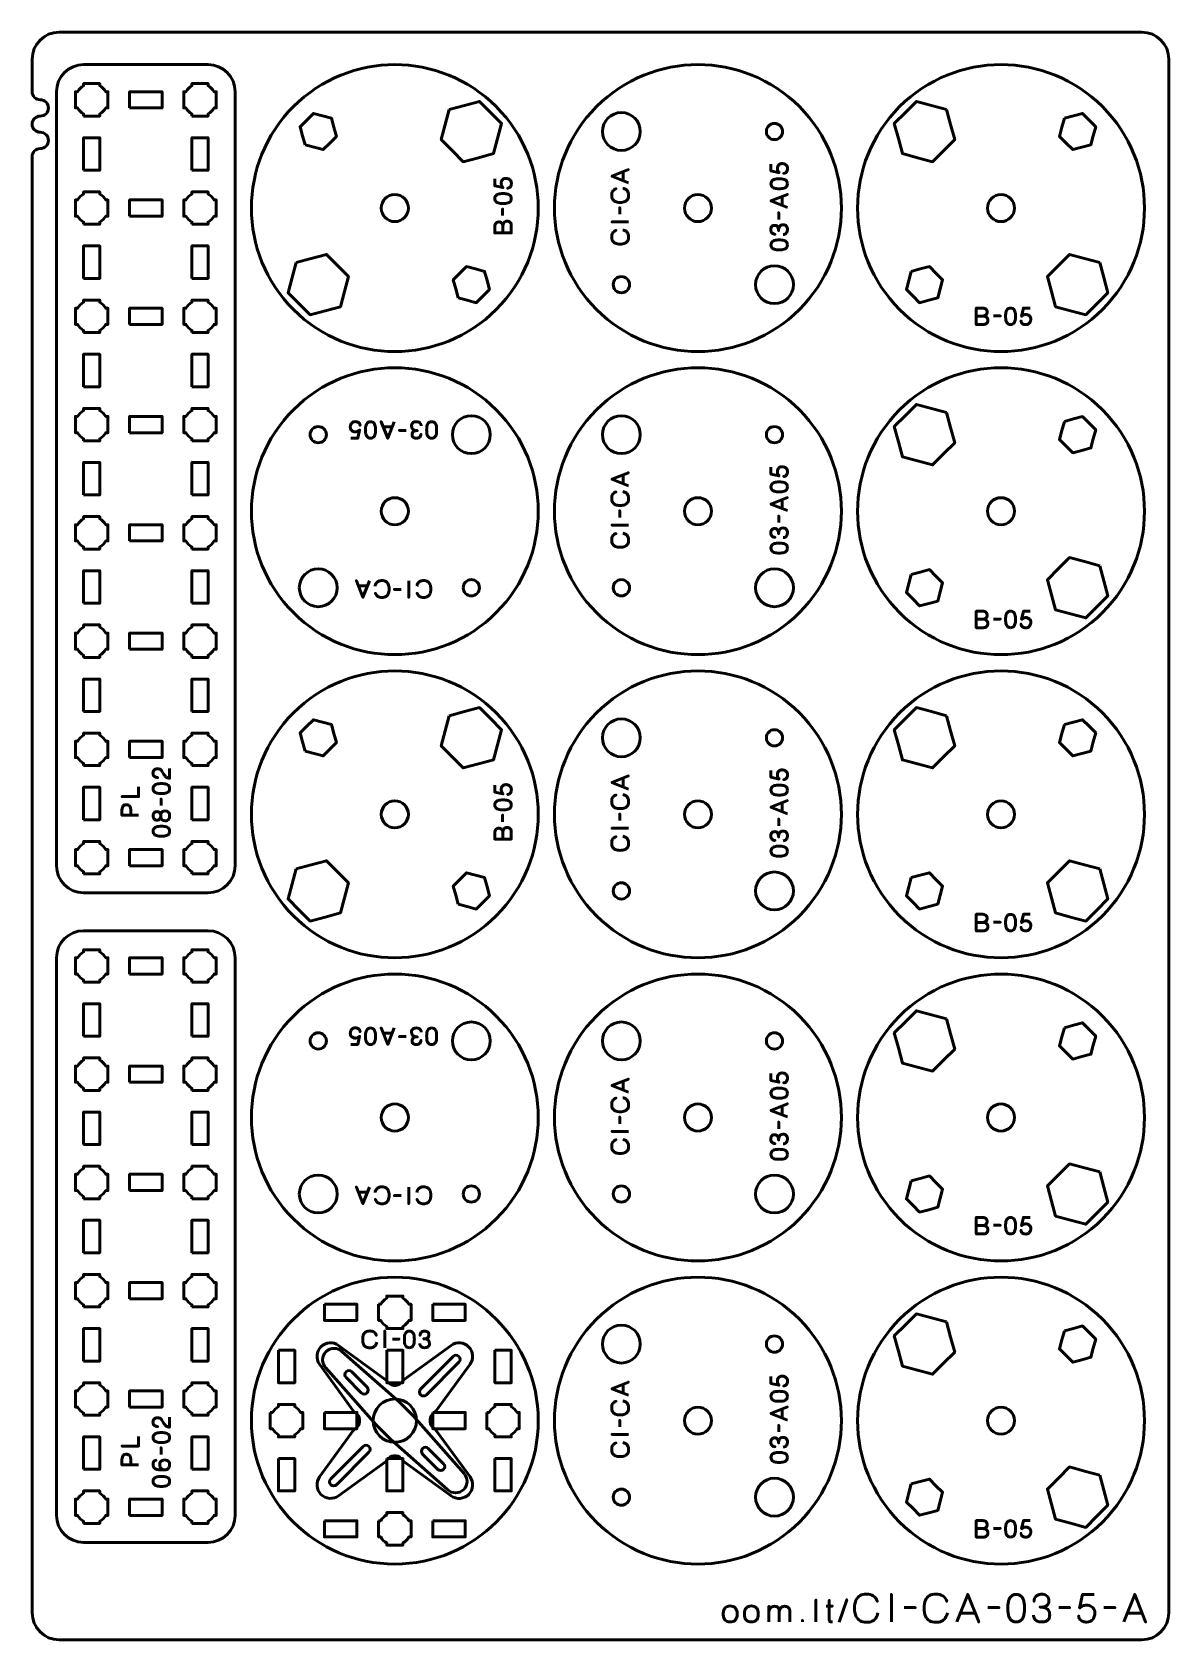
# Model space of a CAD drawing. Header units: centimetres. Extents: x -21 to 0, y -29.7 to 0.
import ezdxf

# ---------------------------------------------------------------- set-up
doc = ezdxf.new("R2010")
doc.units = ezdxf.units.CM
doc.header["$MEASUREMENT"] = 0
doc.layers.add('Layer 1', color=7, linetype='Continuous')

msp = doc.modelspace()

# ---------------------------------------------------------------- linework, layer by layer
at = {"layer": 'Layer 1', "lineweight": 53}
for centre, major_axis in [((-10.11421, -1.83577), (0, 0.35001)), ((-8.7, -3.24998), (0, 0.25)), ((-7.28578, -4.6642), (0, 0.35001)), ((-10.11421, -7.43577), (0, 0.35001)), ((-8.7, -8.84998), (0, 0.25)), ((-7.28578, -10.2642), (0, 0.35001)), ((-10.11421, -13.03577), (0, 0.35001)), ((-8.7, -14.44998), (0, 0.25)), ((-7.28578, -15.8642), (0, 0.35001)), ((-10.11421, -18.63577), (0, 0.35001)), ((-8.7, -20.04998), (0, 0.25)), ((-7.28578, -21.4642), (0, 0.35001)), ((-10.11421, -24.23577), (0, 0.35001)), ((-8.7, -25.64998), (0, 0.25)), ((-7.28578, -27.0642), (0, 0.35001))]:
    msp.add_ellipse(centre, major_axis=major_axis, ratio=1, dxfattribs=at)
at = {"layer": 'Layer 1', "color": 3, "lineweight": 53}
msp.add_ellipse((-14.29996, -25.64999), major_axis=(0, 2.65), ratio=1, dxfattribs=at)
at = {"layer": 'Layer 1', "color": 1, "lineweight": 53}
msp.add_open_spline([(-21.00003, -29.19995), (-21.00003, -29.19995), (-21.00003, -2.29992), (-21.00003, -2.29992), (-21.00003, -2.29992), (-21.00003, -2.21709), (-20.93286, -2.14992), (-20.85003, -2.14992), (-20.85003, -2.14992), (-20.7672, -2.14992), (-20.70003, -2.08275), (-20.70003, -1.99992), (-20.70003, -1.99992), (-20.70003, -1.91709), (-20.7672, -1.84992), (-20.85003, -1.84992), (-20.85003, -1.84992), (-20.93286, -1.84992), (-21.00003, -1.78275), (-21.00003, -1.69992), (-21.00003, -1.69992), (-21.00003, -1.61709), (-20.93286, -1.54992), (-20.85003, -1.54992), (-20.85003, -1.54992), (-20.7672, -1.54992), (-20.70003, -1.48275), (-20.70003, -1.39992), (-20.70003, -1.39992), (-20.70003, -1.31709), (-20.7672, -1.24992), (-20.85003, -1.24992), (-20.85003, -1.24992), (-20.93286, -1.24992), (-21.00003, -1.18275), (-21.00003, -1.09992), (-21.00003, -1.09992), (-21.00003, -1.09992), (-21.00003, -0.49992), (-21.00003, -0.49992), (-21.00003, -0.49992), (-21.00003, -0.22295), (-20.77694, 0.00004), (-20.49994, 0.00004), (-20.49994, 0.00004), (-20.49994, 0.00004), (-0.50008, 0.00004), (-0.50008, 0.00004), (-0.50008, 0.00004), (-0.22294, 0.00004), (0.00002, -0.22295), (0.00002, -0.49992), (0.00002, -0.49992), (0.00002, -0.49992), (0.00002, -29.19995), (0.00002, -29.19995), (0.00002, -29.19995), (0.00002, -29.47695), (-0.22294, -29.70004), (-0.50008, -29.70004), (-0.50008, -29.70004), (-0.50008, -29.70004), (-20.49994, -29.70004), (-20.49994, -29.70004), (-20.49994, -29.70004), (-20.77694, -29.70004), (-21.00003, -29.47695), (-21.00003, -29.19995)], degree=3, knots=[0, 0, 0, 0, 0.05882353, 0.05882353, 0.05882353, 0.05882353, 0.11764706, 0.11764706, 0.11764706, 0.11764706, 0.17647059, 0.17647059, 0.17647059, 0.17647059, 0.23529412, 0.23529412, 0.23529412, 0.23529412, 0.29411765, 0.29411765, 0.29411765, 0.29411765, 0.35294118, 0.35294118, 0.35294118, 0.35294118, 0.41176471, 0.41176471, 0.41176471, 0.41176471, 0.47058824, 0.47058824, 0.47058824, 0.47058824, 0.52941176, 0.52941176, 0.52941176, 0.52941176, 0.58823529, 0.58823529, 0.58823529, 0.58823529, 0.64705882, 0.64705882, 0.64705882, 0.64705882, 0.70588235, 0.70588235, 0.70588235, 0.70588235, 0.76470588, 0.76470588, 0.76470588, 0.76470588, 0.82352941, 0.82352941, 0.82352941, 0.82352941, 0.88235294, 0.88235294, 0.88235294, 0.88235294, 0.94117647, 0.94117647, 0.94117647, 0.94117647, 1, 1, 1, 1], dxfattribs=at)
at = {"layer": 'Layer 1', "color": 3, "lineweight": 53}
for points, knots in [([(-16.17375, -1.37614), (-15.13905, -0.34144), (-13.46081, -0.34144), (-12.42608, -1.37617), (-12.42608, -1.37617), (-11.39138, -2.41087), (-11.39138, -4.08911), (-12.42608, -5.12381), (-12.42608, -5.12381), (-13.46081, -6.15853), (-15.13905, -6.15853), (-16.17375, -5.12383), (-16.17375, -5.12383), (-17.20848, -4.08911), (-17.20848, -2.41087), (-16.17375, -1.37614)], [0, 0, 0, 0, 0.25, 0.25, 0.25, 0.25, 0.5, 0.5, 0.5, 0.5, 0.75, 0.75, 0.75, 0.75, 1, 1, 1, 1]), ([(-6.82614, -1.37617), (-5.79144, -2.41087), (-5.79144, -4.08911), (-6.82617, -5.12384), (-6.82617, -5.12384), (-7.86087, -6.15854), (-9.53911, -6.15854), (-10.57381, -5.12384), (-10.57381, -5.12384), (-11.60853, -4.08911), (-11.60853, -2.41087), (-10.57383, -1.37617), (-10.57383, -1.37617), (-9.53911, -0.34144), (-7.86087, -0.34144), (-6.82614, -1.37617)], [0, 0, 0, 0, 0.25, 0.25, 0.25, 0.25, 0.5, 0.5, 0.5, 0.5, 0.75, 0.75, 0.75, 0.75, 1, 1, 1, 1]), ([(-1.22615, -1.37619), (-0.19145, -2.41089), (-0.19145, -4.08913), (-1.22618, -5.12386), (-1.22618, -5.12386), (-2.26088, -6.15856), (-3.93912, -6.15856), (-4.97382, -5.12386), (-4.97382, -5.12386), (-6.00854, -4.08913), (-6.00854, -2.41089), (-4.97384, -1.37619), (-4.97384, -1.37619), (-3.93912, -0.34146), (-2.26088, -0.34146), (-1.22615, -1.37619)], [0, 0, 0, 0, 0.25, 0.25, 0.25, 0.25, 0.5, 0.5, 0.5, 0.5, 0.75, 0.75, 0.75, 0.75, 1, 1, 1, 1]), ([(-17.74994, -15.89996), (-17.74994, -15.89996), (-20.04994, -15.89996), (-20.04994, -15.89996), (-20.04994, -15.89996), (-20.32603, -15.89996), (-20.54994, -15.67605), (-20.54994, -15.39996), (-20.54994, -15.39996), (-20.54994, -15.39996), (-20.54994, -1.09996), (-20.54994, -1.09996), (-20.54994, -1.09996), (-20.54994, -0.82387), (-20.32603, -0.59996), (-20.04994, -0.59996), (-20.04994, -0.59996), (-20.04994, -0.59996), (-17.74994, -0.59996), (-17.74994, -0.59996), (-17.74994, -0.59996), (-17.47385, -0.59996), (-17.24994, -0.82387), (-17.24994, -1.09996), (-17.24994, -1.09996), (-17.24994, -1.09996), (-17.24994, -15.39996), (-17.24994, -15.39996), (-17.24994, -15.39996), (-17.24994, -15.67605), (-17.47385, -15.89996), (-17.74994, -15.89996)], [0, 0, 0, 0, 0.125, 0.125, 0.125, 0.125, 0.25, 0.25, 0.25, 0.25, 0.375, 0.375, 0.375, 0.375, 0.5, 0.5, 0.5, 0.5, 0.625, 0.625, 0.625, 0.625, 0.75, 0.75, 0.75, 0.75, 0.875, 0.875, 0.875, 0.875, 1, 1, 1, 1]), ([(-16.17377, -6.97613), (-15.13907, -5.94143), (-13.46083, -5.94143), (-12.4261, -6.97616), (-12.4261, -6.97616), (-11.3914, -8.01086), (-11.3914, -9.6891), (-12.4261, -10.7238), (-12.4261, -10.7238), (-13.46083, -11.75852), (-15.13907, -11.75852), (-16.17377, -10.72382), (-16.17377, -10.72382), (-17.2085, -9.6891), (-17.2085, -8.01086), (-16.17377, -6.97613)], [0, 0, 0, 0, 0.25, 0.25, 0.25, 0.25, 0.5, 0.5, 0.5, 0.5, 0.75, 0.75, 0.75, 0.75, 1, 1, 1, 1]), ([(-6.82614, -6.97617), (-5.79144, -8.01087), (-5.79144, -9.68911), (-6.82617, -10.72384), (-6.82617, -10.72384), (-7.86087, -11.75854), (-9.53911, -11.75854), (-10.57381, -10.72384), (-10.57381, -10.72384), (-11.60853, -9.68911), (-11.60853, -8.01087), (-10.57383, -6.97617), (-10.57383, -6.97617), (-9.53911, -5.94144), (-7.86087, -5.94144), (-6.82614, -6.97617)], [0, 0, 0, 0, 0.25, 0.25, 0.25, 0.25, 0.5, 0.5, 0.5, 0.5, 0.75, 0.75, 0.75, 0.75, 1, 1, 1, 1]), ([(-1.22615, -6.97619), (-0.19145, -8.01089), (-0.19145, -9.68913), (-1.22618, -10.72386), (-1.22618, -10.72386), (-2.26088, -11.75856), (-3.93912, -11.75856), (-4.97382, -10.72386), (-4.97382, -10.72386), (-6.00854, -9.68913), (-6.00854, -8.01089), (-4.97384, -6.97619), (-4.97384, -6.97619), (-3.93912, -5.94146), (-2.26088, -5.94146), (-1.22615, -6.97619)], [0, 0, 0, 0, 0.25, 0.25, 0.25, 0.25, 0.5, 0.5, 0.5, 0.5, 0.75, 0.75, 0.75, 0.75, 1, 1, 1, 1]), ([(-16.17375, -12.57614), (-15.13905, -11.54144), (-13.46081, -11.54144), (-12.42608, -12.57617), (-12.42608, -12.57617), (-11.39138, -13.61087), (-11.39138, -15.28911), (-12.42608, -16.32381), (-12.42608, -16.32381), (-13.46081, -17.35853), (-15.13905, -17.35853), (-16.17375, -16.32383), (-16.17375, -16.32383), (-17.20848, -15.28911), (-17.20848, -13.61087), (-16.17375, -12.57614)], [0, 0, 0, 0, 0.25, 0.25, 0.25, 0.25, 0.5, 0.5, 0.5, 0.5, 0.75, 0.75, 0.75, 0.75, 1, 1, 1, 1]), ([(-6.82614, -12.57617), (-5.79144, -13.61087), (-5.79144, -15.28911), (-6.82617, -16.32384), (-6.82617, -16.32384), (-7.86087, -17.35854), (-9.53911, -17.35854), (-10.57381, -16.32384), (-10.57381, -16.32384), (-11.60853, -15.28911), (-11.60853, -13.61087), (-10.57383, -12.57617), (-10.57383, -12.57617), (-9.53911, -11.54144), (-7.86087, -11.54144), (-6.82614, -12.57617)], [0, 0, 0, 0, 0.25, 0.25, 0.25, 0.25, 0.5, 0.5, 0.5, 0.5, 0.75, 0.75, 0.75, 0.75, 1, 1, 1, 1]), ([(-1.22615, -12.57619), (-0.19145, -13.61089), (-0.19145, -15.28913), (-1.22618, -16.32386), (-1.22618, -16.32386), (-2.26088, -17.35856), (-3.93912, -17.35856), (-4.97382, -16.32386), (-4.97382, -16.32386), (-6.00854, -15.28913), (-6.00854, -13.61089), (-4.97384, -12.57619), (-4.97384, -12.57619), (-3.93912, -11.54146), (-2.26088, -11.54146), (-1.22615, -12.57619)], [0, 0, 0, 0, 0.25, 0.25, 0.25, 0.25, 0.5, 0.5, 0.5, 0.5, 0.75, 0.75, 0.75, 0.75, 1, 1, 1, 1]), ([(-17.74994, -27.89994), (-17.74994, -27.89994), (-20.04994, -27.89994), (-20.04994, -27.89994), (-20.04994, -27.89994), (-20.32603, -27.89994), (-20.54994, -27.67603), (-20.54994, -27.39994), (-20.54994, -27.39994), (-20.54994, -27.39994), (-20.54994, -17.09994), (-20.54994, -17.09994), (-20.54994, -17.09994), (-20.54994, -16.82385), (-20.32603, -16.59994), (-20.04994, -16.59994), (-20.04994, -16.59994), (-20.04994, -16.59994), (-17.74994, -16.59994), (-17.74994, -16.59994), (-17.74994, -16.59994), (-17.47385, -16.59994), (-17.24994, -16.82385), (-17.24994, -17.09994), (-17.24994, -17.09994), (-17.24994, -17.09994), (-17.24994, -27.39994), (-17.24994, -27.39994), (-17.24994, -27.39994), (-17.24994, -27.67603), (-17.47385, -27.89994), (-17.74994, -27.89994)], [0, 0, 0, 0, 0.125, 0.125, 0.125, 0.125, 0.25, 0.25, 0.25, 0.25, 0.375, 0.375, 0.375, 0.375, 0.5, 0.5, 0.5, 0.5, 0.625, 0.625, 0.625, 0.625, 0.75, 0.75, 0.75, 0.75, 0.875, 0.875, 0.875, 0.875, 1, 1, 1, 1]), ([(-16.17377, -18.17613), (-15.13907, -17.14143), (-13.46083, -17.14143), (-12.4261, -18.17616), (-12.4261, -18.17616), (-11.3914, -19.21086), (-11.3914, -20.8891), (-12.4261, -21.9238), (-12.4261, -21.9238), (-13.46083, -22.95852), (-15.13907, -22.95852), (-16.17377, -21.92382), (-16.17377, -21.92382), (-17.2085, -20.8891), (-17.2085, -19.21086), (-16.17377, -18.17613)], [0, 0, 0, 0, 0.25, 0.25, 0.25, 0.25, 0.5, 0.5, 0.5, 0.5, 0.75, 0.75, 0.75, 0.75, 1, 1, 1, 1]), ([(-6.82614, -18.17617), (-5.79144, -19.21087), (-5.79144, -20.88911), (-6.82617, -21.92384), (-6.82617, -21.92384), (-7.86087, -22.95854), (-9.53911, -22.95854), (-10.57381, -21.92384), (-10.57381, -21.92384), (-11.60853, -20.88911), (-11.60853, -19.21087), (-10.57383, -18.17617), (-10.57383, -18.17617), (-9.53911, -17.14144), (-7.86087, -17.14144), (-6.82614, -18.17617)], [0, 0, 0, 0, 0.25, 0.25, 0.25, 0.25, 0.5, 0.5, 0.5, 0.5, 0.75, 0.75, 0.75, 0.75, 1, 1, 1, 1]), ([(-1.22615, -18.17619), (-0.19145, -19.21089), (-0.19145, -20.88913), (-1.22618, -21.92386), (-1.22618, -21.92386), (-2.26088, -22.95856), (-3.93912, -22.95856), (-4.97382, -21.92386), (-4.97382, -21.92386), (-6.00854, -20.88913), (-6.00854, -19.21089), (-4.97384, -18.17619), (-4.97384, -18.17619), (-3.93912, -17.14146), (-2.26088, -17.14146), (-1.22615, -18.17619)], [0, 0, 0, 0, 0.25, 0.25, 0.25, 0.25, 0.5, 0.5, 0.5, 0.5, 0.75, 0.75, 0.75, 0.75, 1, 1, 1, 1]), ([(-6.82614, -23.77617), (-5.79144, -24.81087), (-5.79144, -26.48911), (-6.82617, -27.52384), (-6.82617, -27.52384), (-7.86087, -28.55854), (-9.53911, -28.55854), (-10.57381, -27.52384), (-10.57381, -27.52384), (-11.60853, -26.48911), (-11.60853, -24.81087), (-10.57383, -23.77617), (-10.57383, -23.77617), (-9.53911, -22.74144), (-7.86087, -22.74144), (-6.82614, -23.77617)], [0, 0, 0, 0, 0.25, 0.25, 0.25, 0.25, 0.5, 0.5, 0.5, 0.5, 0.75, 0.75, 0.75, 0.75, 1, 1, 1, 1]), ([(-1.22615, -23.77619), (-0.19145, -24.81089), (-0.19145, -26.48913), (-1.22618, -27.52386), (-1.22618, -27.52386), (-2.26088, -28.55856), (-3.93912, -28.55856), (-4.97382, -27.52386), (-4.97382, -27.52386), (-6.00854, -26.48913), (-6.00854, -24.81089), (-4.97384, -23.77619), (-4.97384, -23.77619), (-3.93912, -22.74146), (-2.26088, -22.74146), (-1.22615, -23.77619)], [0, 0, 0, 0, 0.25, 0.25, 0.25, 0.25, 0.5, 0.5, 0.5, 0.5, 0.75, 0.75, 0.75, 0.75, 1, 1, 1, 1])]:
    msp.add_open_spline(points, degree=3, knots=knots, dxfattribs=at)
at = {"layer": 'Layer 1', "lineweight": 53}
for points, knots in [([(-20.04994, -1.54996), (-20.04994, -1.54996), (-20.04994, -1.50981), (-20.04994, -1.50981), (-20.04994, -1.50981), (-20.09547, -1.48346), (-20.13344, -1.44549), (-20.15979, -1.39996), (-20.15979, -1.39996), (-20.15979, -1.39996), (-20.19994, -1.39996), (-20.19994, -1.39996), (-20.19994, -1.39996), (-20.19994, -1.39996), (-20.19994, -1.24996), (-20.19994, -1.24996), (-20.19994, -1.24996), (-20.19994, -1.24996), (-20.19994, -1.09996), (-20.19994, -1.09996), (-20.19994, -1.09996), (-20.19994, -1.09996), (-20.15979, -1.09996), (-20.15979, -1.09996), (-20.15979, -1.09996), (-20.13344, -1.05443), (-20.09547, -1.01646), (-20.04994, -0.99011), (-20.04994, -0.99011), (-20.04994, -0.99011), (-20.04994, -0.94996), (-20.04994, -0.94996), (-20.04994, -0.94996), (-20.04994, -0.94996), (-19.89994, -0.94996), (-19.89994, -0.94996), (-19.89994, -0.94996), (-19.89994, -0.94996), (-19.74994, -0.94996), (-19.74994, -0.94996), (-19.74994, -0.94996), (-19.74994, -0.94996), (-19.74994, -0.99011), (-19.74994, -0.99011), (-19.74994, -0.99011), (-19.70441, -1.01646), (-19.66644, -1.05443), (-19.64009, -1.09996), (-19.64009, -1.09996), (-19.64009, -1.09996), (-19.59994, -1.09996), (-19.59994, -1.09996), (-19.59994, -1.09996), (-19.59994, -1.09996), (-19.59994, -1.24996), (-19.59994, -1.24996), (-19.59994, -1.24996), (-19.59994, -1.24996), (-19.59994, -1.39996), (-19.59994, -1.39996), (-19.59994, -1.39996), (-19.59994, -1.39996), (-19.64009, -1.39996), (-19.64009, -1.39996), (-19.64009, -1.39996), (-19.66644, -1.44549), (-19.70441, -1.48346), (-19.74994, -1.50981), (-19.74994, -1.50981), (-19.74994, -1.50981), (-19.74994, -1.54996), (-19.74994, -1.54996), (-19.74994, -1.54996), (-19.74994, -1.54996), (-19.89994, -1.54996), (-19.89994, -1.54996), (-19.89994, -1.54996), (-19.89994, -1.54996), (-20.04994, -1.54996), (-20.04994, -1.54996)], [0, 0, 0, 0, 0.05, 0.05, 0.05, 0.05, 0.1, 0.1, 0.1, 0.1, 0.15, 0.15, 0.15, 0.15, 0.2, 0.2, 0.2, 0.2, 0.25, 0.25, 0.25, 0.25, 0.3, 0.3, 0.3, 0.3, 0.35, 0.35, 0.35, 0.35, 0.4, 0.4, 0.4, 0.4, 0.45, 0.45, 0.45, 0.45, 0.5, 0.5, 0.5, 0.5, 0.55, 0.55, 0.55, 0.55, 0.6, 0.6, 0.6, 0.6, 0.65, 0.65, 0.65, 0.65, 0.7, 0.7, 0.7, 0.7, 0.75, 0.75, 0.75, 0.75, 0.8, 0.8, 0.8, 0.8, 0.85, 0.85, 0.85, 0.85, 0.9, 0.9, 0.9, 0.9, 0.95, 0.95, 0.95, 0.95, 1, 1, 1, 1]), ([(-19.19994, -1.39996), (-19.19994, -1.39996), (-19.19994, -1.09996), (-19.19994, -1.09996), (-19.19994, -1.09996), (-19.19994, -1.09996), (-18.59994, -1.09996), (-18.59994, -1.09996), (-18.59994, -1.09996), (-18.59994, -1.09996), (-18.59994, -1.39996), (-18.59994, -1.39996), (-18.59994, -1.39996), (-18.59994, -1.39996), (-19.19994, -1.39996), (-19.19994, -1.39996)], [0, 0, 0, 0, 0.25, 0.25, 0.25, 0.25, 0.5, 0.5, 0.5, 0.5, 0.75, 0.75, 0.75, 0.75, 1, 1, 1, 1]), ([(-18.04994, -1.54996), (-18.04994, -1.54996), (-18.04994, -1.50981), (-18.04994, -1.50981), (-18.04994, -1.50981), (-18.09547, -1.48346), (-18.13344, -1.44549), (-18.15979, -1.39996), (-18.15979, -1.39996), (-18.15979, -1.39996), (-18.19994, -1.39996), (-18.19994, -1.39996), (-18.19994, -1.39996), (-18.19994, -1.39996), (-18.19994, -1.24996), (-18.19994, -1.24996), (-18.19994, -1.24996), (-18.19994, -1.24996), (-18.19994, -1.09996), (-18.19994, -1.09996), (-18.19994, -1.09996), (-18.19994, -1.09996), (-18.15979, -1.09996), (-18.15979, -1.09996), (-18.15979, -1.09996), (-18.13344, -1.05443), (-18.09547, -1.01646), (-18.04994, -0.99011), (-18.04994, -0.99011), (-18.04994, -0.99011), (-18.04994, -0.94996), (-18.04994, -0.94996), (-18.04994, -0.94996), (-18.04994, -0.94996), (-17.89994, -0.94996), (-17.89994, -0.94996), (-17.89994, -0.94996), (-17.89994, -0.94996), (-17.74994, -0.94996), (-17.74994, -0.94996), (-17.74994, -0.94996), (-17.74994, -0.94996), (-17.74994, -0.99011), (-17.74994, -0.99011), (-17.74994, -0.99011), (-17.70441, -1.01646), (-17.66644, -1.05443), (-17.64009, -1.09996), (-17.64009, -1.09996), (-17.64009, -1.09996), (-17.59994, -1.09996), (-17.59994, -1.09996), (-17.59994, -1.09996), (-17.59994, -1.09996), (-17.59994, -1.24996), (-17.59994, -1.24996), (-17.59994, -1.24996), (-17.59994, -1.24996), (-17.59994, -1.39996), (-17.59994, -1.39996), (-17.59994, -1.39996), (-17.59994, -1.39996), (-17.64009, -1.39996), (-17.64009, -1.39996), (-17.64009, -1.39996), (-17.66644, -1.44549), (-17.70441, -1.48346), (-17.74994, -1.50981), (-17.74994, -1.50981), (-17.74994, -1.50981), (-17.74994, -1.54996), (-17.74994, -1.54996), (-17.74994, -1.54996), (-17.74994, -1.54996), (-17.89994, -1.54996), (-17.89994, -1.54996), (-17.89994, -1.54996), (-17.89994, -1.54996), (-18.04994, -1.54996), (-18.04994, -1.54996)], [0, 0, 0, 0, 0.05, 0.05, 0.05, 0.05, 0.1, 0.1, 0.1, 0.1, 0.15, 0.15, 0.15, 0.15, 0.2, 0.2, 0.2, 0.2, 0.25, 0.25, 0.25, 0.25, 0.3, 0.3, 0.3, 0.3, 0.35, 0.35, 0.35, 0.35, 0.4, 0.4, 0.4, 0.4, 0.45, 0.45, 0.45, 0.45, 0.5, 0.5, 0.5, 0.5, 0.55, 0.55, 0.55, 0.55, 0.6, 0.6, 0.6, 0.6, 0.65, 0.65, 0.65, 0.65, 0.7, 0.7, 0.7, 0.7, 0.75, 0.75, 0.75, 0.75, 0.8, 0.8, 0.8, 0.8, 0.85, 0.85, 0.85, 0.85, 0.9, 0.9, 0.9, 0.9, 0.95, 0.95, 0.95, 0.95, 1, 1, 1, 1]), ([(-13.29396, -1.42753), (-13.29396, -1.42753), (-13.01513, -1.35282), (-13.01513, -1.35282), (-13.01513, -1.35282), (-13.01513, -1.35282), (-12.73629, -1.2781), (-12.73629, -1.2781), (-12.73629, -1.2781), (-12.73629, -1.2781), (-12.53216, -1.48222), (-12.53216, -1.48222), (-12.53216, -1.48222), (-12.53216, -1.48222), (-12.32804, -1.68635), (-12.32804, -1.68635), (-12.32804, -1.68635), (-12.32804, -1.68635), (-12.40276, -1.96519), (-12.40276, -1.96519), (-12.40276, -1.96519), (-12.40276, -1.96519), (-12.47747, -2.24402), (-12.47747, -2.24402), (-12.47747, -2.24402), (-12.47747, -2.24402), (-12.7563, -2.31874), (-12.7563, -2.31874), (-12.7563, -2.31874), (-12.7563, -2.31874), (-13.03515, -2.39345), (-13.03515, -2.39345), (-13.03515, -2.39345), (-13.03515, -2.39345), (-13.23927, -2.18933), (-13.23927, -2.18933), (-13.23927, -2.18933), (-13.23927, -2.18933), (-13.44339, -1.98521), (-13.44339, -1.98521), (-13.44339, -1.98521), (-13.44339, -1.98521), (-13.36868, -1.70636), (-13.36868, -1.70636), (-13.36868, -1.70636), (-13.36868, -1.70636), (-13.29396, -1.42753), (-13.29396, -1.42753)], [0, 0, 0, 0, 0.08333333, 0.08333333, 0.08333333, 0.08333333, 0.16666667, 0.16666667, 0.16666667, 0.16666667, 0.25, 0.25, 0.25, 0.25, 0.33333333, 0.33333333, 0.33333333, 0.33333333, 0.41666667, 0.41666667, 0.41666667, 0.41666667, 0.5, 0.5, 0.5, 0.5, 0.58333333, 0.58333333, 0.58333333, 0.58333333, 0.66666667, 0.66666667, 0.66666667, 0.66666667, 0.75, 0.75, 0.75, 0.75, 0.83333333, 0.83333333, 0.83333333, 0.83333333, 0.91666667, 0.91666667, 0.91666667, 0.91666667, 1, 1, 1, 1]), ([(-4.10597, -1.42755), (-4.10597, -1.42755), (-4.03125, -1.70638), (-4.03125, -1.70638), (-4.03125, -1.70638), (-4.03125, -1.70638), (-3.95654, -1.98523), (-3.95654, -1.98523), (-3.95654, -1.98523), (-3.95654, -1.98523), (-4.16066, -2.18935), (-4.16066, -2.18935), (-4.16066, -2.18935), (-4.16066, -2.18935), (-4.36478, -2.39347), (-4.36478, -2.39347), (-4.36478, -2.39347), (-4.36478, -2.39347), (-4.64363, -2.31876), (-4.64363, -2.31876), (-4.64363, -2.31876), (-4.64363, -2.31876), (-4.92246, -2.24404), (-4.92246, -2.24404), (-4.92246, -2.24404), (-4.92246, -2.24404), (-4.99717, -1.96521), (-4.99717, -1.96521), (-4.99717, -1.96521), (-4.99717, -1.96521), (-5.07189, -1.68637), (-5.07189, -1.68637), (-5.07189, -1.68637), (-5.07189, -1.68637), (-4.86777, -1.48224), (-4.86777, -1.48224), (-4.86777, -1.48224), (-4.86777, -1.48224), (-4.66364, -1.27812), (-4.66364, -1.27812), (-4.66364, -1.27812), (-4.66364, -1.27812), (-4.3848, -1.35284), (-4.3848, -1.35284), (-4.3848, -1.35284), (-4.3848, -1.35284), (-4.10597, -1.42755), (-4.10597, -1.42755)], [0, 0, 0, 0, 0.08333333, 0.08333333, 0.08333333, 0.08333333, 0.16666667, 0.16666667, 0.16666667, 0.16666667, 0.25, 0.25, 0.25, 0.25, 0.33333333, 0.33333333, 0.33333333, 0.33333333, 0.41666667, 0.41666667, 0.41666667, 0.41666667, 0.5, 0.5, 0.5, 0.5, 0.58333333, 0.58333333, 0.58333333, 0.58333333, 0.66666667, 0.66666667, 0.66666667, 0.66666667, 0.75, 0.75, 0.75, 0.75, 0.83333333, 0.83333333, 0.83333333, 0.83333333, 0.91666667, 0.91666667, 0.91666667, 0.91666667, 1, 1, 1, 1]), ([(-7.28577, -1.68577), (-7.20294, -1.68577), (-7.13577, -1.75294), (-7.13577, -1.83577), (-7.13577, -1.83577), (-7.13577, -1.9186), (-7.20294, -1.98577), (-7.28577, -1.98577), (-7.28577, -1.98577), (-7.3686, -1.98577), (-7.43577, -1.9186), (-7.43577, -1.83577), (-7.43577, -1.83577), (-7.43577, -1.75294), (-7.3686, -1.68577), (-7.28577, -1.68577)], [0, 0, 0, 0, 0.25, 0.25, 0.25, 0.25, 0.5, 0.5, 0.5, 0.5, 0.75, 0.75, 0.75, 0.75, 1, 1, 1, 1]), ([(-20.04994, -2.54996), (-20.04994, -2.54996), (-20.04994, -1.94996), (-20.04994, -1.94996), (-20.04994, -1.94996), (-20.04994, -1.94996), (-19.74994, -1.94996), (-19.74994, -1.94996), (-19.74994, -1.94996), (-19.74994, -1.94996), (-19.74994, -2.54996), (-19.74994, -2.54996), (-19.74994, -2.54996), (-19.74994, -2.54996), (-20.04994, -2.54996), (-20.04994, -2.54996)], [0, 0, 0, 0, 0.25, 0.25, 0.25, 0.25, 0.5, 0.5, 0.5, 0.5, 0.75, 0.75, 0.75, 0.75, 1, 1, 1, 1]), ([(-18.04994, -2.54996), (-18.04994, -2.54996), (-18.04994, -1.94996), (-18.04994, -1.94996), (-18.04994, -1.94996), (-18.04994, -1.94996), (-17.74994, -1.94996), (-17.74994, -1.94996), (-17.74994, -1.94996), (-17.74994, -1.94996), (-17.74994, -2.54996), (-17.74994, -2.54996), (-17.74994, -2.54996), (-17.74994, -2.54996), (-18.04994, -2.54996), (-18.04994, -2.54996)], [0, 0, 0, 0, 0.25, 0.25, 0.25, 0.25, 0.5, 0.5, 0.5, 0.5, 0.75, 0.75, 0.75, 0.75, 1, 1, 1, 1]), ([(-20.04994, -3.54996), (-20.04994, -3.54996), (-20.04994, -3.50981), (-20.04994, -3.50981), (-20.04994, -3.50981), (-20.09547, -3.48346), (-20.13344, -3.44549), (-20.15979, -3.39996), (-20.15979, -3.39996), (-20.15979, -3.39996), (-20.19994, -3.39996), (-20.19994, -3.39996), (-20.19994, -3.39996), (-20.19994, -3.39996), (-20.19994, -3.24996), (-20.19994, -3.24996), (-20.19994, -3.24996), (-20.19994, -3.24996), (-20.19994, -3.09996), (-20.19994, -3.09996), (-20.19994, -3.09996), (-20.19994, -3.09996), (-20.15979, -3.09996), (-20.15979, -3.09996), (-20.15979, -3.09996), (-20.13344, -3.05443), (-20.09547, -3.01646), (-20.04994, -2.99011), (-20.04994, -2.99011), (-20.04994, -2.99011), (-20.04994, -2.94996), (-20.04994, -2.94996), (-20.04994, -2.94996), (-20.04994, -2.94996), (-19.89994, -2.94996), (-19.89994, -2.94996), (-19.89994, -2.94996), (-19.89994, -2.94996), (-19.74994, -2.94996), (-19.74994, -2.94996), (-19.74994, -2.94996), (-19.74994, -2.94996), (-19.74994, -2.99011), (-19.74994, -2.99011), (-19.74994, -2.99011), (-19.70441, -3.01646), (-19.66644, -3.05443), (-19.64009, -3.09996), (-19.64009, -3.09996), (-19.64009, -3.09996), (-19.59994, -3.09996), (-19.59994, -3.09996), (-19.59994, -3.09996), (-19.59994, -3.09996), (-19.59994, -3.24996), (-19.59994, -3.24996), (-19.59994, -3.24996), (-19.59994, -3.24996), (-19.59994, -3.39996), (-19.59994, -3.39996), (-19.59994, -3.39996), (-19.59994, -3.39996), (-19.64009, -3.39996), (-19.64009, -3.39996), (-19.64009, -3.39996), (-19.66644, -3.44549), (-19.70441, -3.48346), (-19.74994, -3.50981), (-19.74994, -3.50981), (-19.74994, -3.50981), (-19.74994, -3.54996), (-19.74994, -3.54996), (-19.74994, -3.54996), (-19.74994, -3.54996), (-19.89994, -3.54996), (-19.89994, -3.54996), (-19.89994, -3.54996), (-19.89994, -3.54996), (-20.04994, -3.54996), (-20.04994, -3.54996)], [0, 0, 0, 0, 0.05, 0.05, 0.05, 0.05, 0.1, 0.1, 0.1, 0.1, 0.15, 0.15, 0.15, 0.15, 0.2, 0.2, 0.2, 0.2, 0.25, 0.25, 0.25, 0.25, 0.3, 0.3, 0.3, 0.3, 0.35, 0.35, 0.35, 0.35, 0.4, 0.4, 0.4, 0.4, 0.45, 0.45, 0.45, 0.45, 0.5, 0.5, 0.5, 0.5, 0.55, 0.55, 0.55, 0.55, 0.6, 0.6, 0.6, 0.6, 0.65, 0.65, 0.65, 0.65, 0.7, 0.7, 0.7, 0.7, 0.75, 0.75, 0.75, 0.75, 0.8, 0.8, 0.8, 0.8, 0.85, 0.85, 0.85, 0.85, 0.9, 0.9, 0.9, 0.9, 0.95, 0.95, 0.95, 0.95, 1, 1, 1, 1]), ([(-18.04994, -3.54996), (-18.04994, -3.54996), (-18.04994, -3.50981), (-18.04994, -3.50981), (-18.04994, -3.50981), (-18.09547, -3.48346), (-18.13344, -3.44549), (-18.15979, -3.39996), (-18.15979, -3.39996), (-18.15979, -3.39996), (-18.19994, -3.39996), (-18.19994, -3.39996), (-18.19994, -3.39996), (-18.19994, -3.39996), (-18.19994, -3.24996), (-18.19994, -3.24996), (-18.19994, -3.24996), (-18.19994, -3.24996), (-18.19994, -3.09996), (-18.19994, -3.09996), (-18.19994, -3.09996), (-18.19994, -3.09996), (-18.15979, -3.09996), (-18.15979, -3.09996), (-18.15979, -3.09996), (-18.13344, -3.05443), (-18.09547, -3.01646), (-18.04994, -2.99011), (-18.04994, -2.99011), (-18.04994, -2.99011), (-18.04994, -2.94996), (-18.04994, -2.94996), (-18.04994, -2.94996), (-18.04994, -2.94996), (-17.89994, -2.94996), (-17.89994, -2.94996), (-17.89994, -2.94996), (-17.89994, -2.94996), (-17.74994, -2.94996), (-17.74994, -2.94996), (-17.74994, -2.94996), (-17.74994, -2.94996), (-17.74994, -2.99011), (-17.74994, -2.99011), (-17.74994, -2.99011), (-17.70441, -3.01646), (-17.66644, -3.05443), (-17.64009, -3.09996), (-17.64009, -3.09996), (-17.64009, -3.09996), (-17.59994, -3.09996), (-17.59994, -3.09996), (-17.59994, -3.09996), (-17.59994, -3.09996), (-17.59994, -3.24996), (-17.59994, -3.24996), (-17.59994, -3.24996), (-17.59994, -3.24996), (-17.59994, -3.39996), (-17.59994, -3.39996), (-17.59994, -3.39996), (-17.59994, -3.39996), (-17.64009, -3.39996), (-17.64009, -3.39996), (-17.64009, -3.39996), (-17.66644, -3.44549), (-17.70441, -3.48346), (-17.74994, -3.50981), (-17.74994, -3.50981), (-17.74994, -3.50981), (-17.74994, -3.54996), (-17.74994, -3.54996), (-17.74994, -3.54996), (-17.74994, -3.54996), (-17.89994, -3.54996), (-17.89994, -3.54996), (-17.89994, -3.54996), (-17.89994, -3.54996), (-18.04994, -3.54996), (-18.04994, -3.54996)], [0, 0, 0, 0, 0.05, 0.05, 0.05, 0.05, 0.1, 0.1, 0.1, 0.1, 0.15, 0.15, 0.15, 0.15, 0.2, 0.2, 0.2, 0.2, 0.25, 0.25, 0.25, 0.25, 0.3, 0.3, 0.3, 0.3, 0.35, 0.35, 0.35, 0.35, 0.4, 0.4, 0.4, 0.4, 0.45, 0.45, 0.45, 0.45, 0.5, 0.5, 0.5, 0.5, 0.55, 0.55, 0.55, 0.55, 0.6, 0.6, 0.6, 0.6, 0.65, 0.65, 0.65, 0.65, 0.7, 0.7, 0.7, 0.7, 0.75, 0.75, 0.75, 0.75, 0.8, 0.8, 0.8, 0.8, 0.85, 0.85, 0.85, 0.85, 0.9, 0.9, 0.9, 0.9, 0.95, 0.95, 0.95, 0.95, 1, 1, 1, 1]), ([(-19.19994, -3.39996), (-19.19994, -3.39996), (-19.19994, -3.09996), (-19.19994, -3.09996), (-19.19994, -3.09996), (-19.19994, -3.09996), (-18.59994, -3.09996), (-18.59994, -3.09996), (-18.59994, -3.09996), (-18.59994, -3.09996), (-18.59994, -3.39996), (-18.59994, -3.39996), (-18.59994, -3.39996), (-18.59994, -3.39996), (-19.19994, -3.39996), (-19.19994, -3.39996)], [0, 0, 0, 0, 0.25, 0.25, 0.25, 0.25, 0.5, 0.5, 0.5, 0.5, 0.75, 0.75, 0.75, 0.75, 1, 1, 1, 1]), ([(-14.54996, -3.24998), (-14.54996, -3.11194), (-14.438, -2.99999), (-14.29996, -2.99999), (-14.29996, -2.99999), (-14.16191, -2.99999), (-14.04996, -3.11194), (-14.04996, -3.24998), (-14.04996, -3.24998), (-14.04996, -3.38803), (-14.16191, -3.49998), (-14.29996, -3.49998), (-14.29996, -3.49998), (-14.438, -3.49998), (-14.54996, -3.38803), (-14.54996, -3.24998)], [0, 0, 0, 0, 0.25, 0.25, 0.25, 0.25, 0.5, 0.5, 0.5, 0.5, 0.75, 0.75, 0.75, 0.75, 1, 1, 1, 1]), ([(-3.09999, -2.99998), (-2.96195, -2.99998), (-2.85, -3.11194), (-2.85, -3.24998), (-2.85, -3.24998), (-2.85, -3.38803), (-2.96195, -3.49998), (-3.09999, -3.49998), (-3.09999, -3.49998), (-3.23804, -3.49998), (-3.34999, -3.38803), (-3.34999, -3.24998), (-3.34999, -3.24998), (-3.34999, -3.11194), (-3.23804, -2.99998), (-3.09999, -2.99998)], [0, 0, 0, 0, 0.25, 0.25, 0.25, 0.25, 0.5, 0.5, 0.5, 0.5, 0.75, 0.75, 0.75, 0.75, 1, 1, 1, 1]), ([(-20.04994, -4.54996), (-20.04994, -4.54996), (-20.04994, -3.94996), (-20.04994, -3.94996), (-20.04994, -3.94996), (-20.04994, -3.94996), (-19.74994, -3.94996), (-19.74994, -3.94996), (-19.74994, -3.94996), (-19.74994, -3.94996), (-19.74994, -4.54996), (-19.74994, -4.54996), (-19.74994, -4.54996), (-19.74994, -4.54996), (-20.04994, -4.54996), (-20.04994, -4.54996)], [0, 0, 0, 0, 0.25, 0.25, 0.25, 0.25, 0.5, 0.5, 0.5, 0.5, 0.75, 0.75, 0.75, 0.75, 1, 1, 1, 1]), ([(-18.04994, -4.54996), (-18.04994, -4.54996), (-18.04994, -3.94996), (-18.04994, -3.94996), (-18.04994, -3.94996), (-18.04994, -3.94996), (-17.74994, -3.94996), (-17.74994, -3.94996), (-17.74994, -3.94996), (-17.74994, -3.94996), (-17.74994, -4.54996), (-17.74994, -4.54996), (-17.74994, -4.54996), (-17.74994, -4.54996), (-18.04994, -4.54996), (-18.04994, -4.54996)], [0, 0, 0, 0, 0.25, 0.25, 0.25, 0.25, 0.5, 0.5, 0.5, 0.5, 0.75, 0.75, 0.75, 0.75, 1, 1, 1, 1]), ([(-16.12239, -4.25596), (-16.12239, -4.25596), (-15.84356, -4.18124), (-15.84356, -4.18124), (-15.84356, -4.18124), (-15.84356, -4.18124), (-15.56471, -4.10653), (-15.56471, -4.10653), (-15.56471, -4.10653), (-15.56471, -4.10653), (-15.36059, -4.31065), (-15.36059, -4.31065), (-15.36059, -4.31065), (-15.36059, -4.31065), (-15.15647, -4.51477), (-15.15647, -4.51477), (-15.15647, -4.51477), (-15.15647, -4.51477), (-15.23118, -4.79362), (-15.23118, -4.79362), (-15.23118, -4.79362), (-15.23118, -4.79362), (-15.3059, -5.07245), (-15.3059, -5.07245), (-15.3059, -5.07245), (-15.3059, -5.07245), (-15.58473, -5.14716), (-15.58473, -5.14716), (-15.58473, -5.14716), (-15.58473, -5.14716), (-15.86357, -5.22188), (-15.86357, -5.22188), (-15.86357, -5.22188), (-15.86357, -5.22188), (-16.0677, -5.01776), (-16.0677, -5.01776), (-16.0677, -5.01776), (-16.0677, -5.01776), (-16.27182, -4.81363), (-16.27182, -4.81363), (-16.27182, -4.81363), (-16.27182, -4.81363), (-16.1971, -4.53479), (-16.1971, -4.53479), (-16.1971, -4.53479), (-16.1971, -4.53479), (-16.12239, -4.25596), (-16.12239, -4.25596)], [0, 0, 0, 0, 0.08333333, 0.08333333, 0.08333333, 0.08333333, 0.16666667, 0.16666667, 0.16666667, 0.16666667, 0.25, 0.25, 0.25, 0.25, 0.33333333, 0.33333333, 0.33333333, 0.33333333, 0.41666667, 0.41666667, 0.41666667, 0.41666667, 0.5, 0.5, 0.5, 0.5, 0.58333333, 0.58333333, 0.58333333, 0.58333333, 0.66666667, 0.66666667, 0.66666667, 0.66666667, 0.75, 0.75, 0.75, 0.75, 0.83333333, 0.83333333, 0.83333333, 0.83333333, 0.91666667, 0.91666667, 0.91666667, 0.91666667, 1, 1, 1, 1]), ([(-1.27754, -4.25598), (-1.27754, -4.25598), (-1.20283, -4.53481), (-1.20283, -4.53481), (-1.20283, -4.53481), (-1.20283, -4.53481), (-1.12811, -4.81365), (-1.12811, -4.81365), (-1.12811, -4.81365), (-1.12811, -4.81365), (-1.33223, -5.01778), (-1.33223, -5.01778), (-1.33223, -5.01778), (-1.33223, -5.01778), (-1.53636, -5.2219), (-1.53636, -5.2219), (-1.53636, -5.2219), (-1.53636, -5.2219), (-1.8152, -5.14718), (-1.8152, -5.14718), (-1.8152, -5.14718), (-1.8152, -5.14718), (-2.09403, -5.07247), (-2.09403, -5.07247), (-2.09403, -5.07247), (-2.09403, -5.07247), (-2.16875, -4.79364), (-2.16875, -4.79364), (-2.16875, -4.79364), (-2.16875, -4.79364), (-2.24346, -4.51479), (-2.24346, -4.51479), (-2.24346, -4.51479), (-2.24346, -4.51479), (-2.03934, -4.31067), (-2.03934, -4.31067), (-2.03934, -4.31067), (-2.03934, -4.31067), (-1.83522, -4.10655), (-1.83522, -4.10655), (-1.83522, -4.10655), (-1.83522, -4.10655), (-1.55637, -4.18126), (-1.55637, -4.18126), (-1.55637, -4.18126), (-1.55637, -4.18126), (-1.27754, -4.25598), (-1.27754, -4.25598)], [0, 0, 0, 0, 0.08333333, 0.08333333, 0.08333333, 0.08333333, 0.16666667, 0.16666667, 0.16666667, 0.16666667, 0.25, 0.25, 0.25, 0.25, 0.33333333, 0.33333333, 0.33333333, 0.33333333, 0.41666667, 0.41666667, 0.41666667, 0.41666667, 0.5, 0.5, 0.5, 0.5, 0.58333333, 0.58333333, 0.58333333, 0.58333333, 0.66666667, 0.66666667, 0.66666667, 0.66666667, 0.75, 0.75, 0.75, 0.75, 0.83333333, 0.83333333, 0.83333333, 0.83333333, 0.91666667, 0.91666667, 0.91666667, 0.91666667, 1, 1, 1, 1]), ([(-10.1142, -4.51419), (-10.03137, -4.51419), (-9.9642, -4.58136), (-9.9642, -4.66419), (-9.9642, -4.66419), (-9.9642, -4.74702), (-10.03137, -4.81419), (-10.1142, -4.81419), (-10.1142, -4.81419), (-10.19703, -4.81419), (-10.2642, -4.74702), (-10.2642, -4.66419), (-10.2642, -4.66419), (-10.2642, -4.58136), (-10.19703, -4.51419), (-10.1142, -4.51419)], [0, 0, 0, 0, 0.25, 0.25, 0.25, 0.25, 0.5, 0.5, 0.5, 0.5, 0.75, 0.75, 0.75, 0.75, 1, 1, 1, 1]), ([(-20.04994, -5.54996), (-20.04994, -5.54996), (-20.04994, -5.50981), (-20.04994, -5.50981), (-20.04994, -5.50981), (-20.09547, -5.48346), (-20.13344, -5.44549), (-20.15979, -5.39996), (-20.15979, -5.39996), (-20.15979, -5.39996), (-20.19994, -5.39996), (-20.19994, -5.39996), (-20.19994, -5.39996), (-20.19994, -5.39996), (-20.19994, -5.24996), (-20.19994, -5.24996), (-20.19994, -5.24996), (-20.19994, -5.24996), (-20.19994, -5.09996), (-20.19994, -5.09996), (-20.19994, -5.09996), (-20.19994, -5.09996), (-20.15979, -5.09996), (-20.15979, -5.09996), (-20.15979, -5.09996), (-20.13344, -5.05443), (-20.09547, -5.01646), (-20.04994, -4.99011), (-20.04994, -4.99011), (-20.04994, -4.99011), (-20.04994, -4.94996), (-20.04994, -4.94996), (-20.04994, -4.94996), (-20.04994, -4.94996), (-19.89994, -4.94996), (-19.89994, -4.94996), (-19.89994, -4.94996), (-19.89994, -4.94996), (-19.74994, -4.94996), (-19.74994, -4.94996), (-19.74994, -4.94996), (-19.74994, -4.94996), (-19.74994, -4.99011), (-19.74994, -4.99011), (-19.74994, -4.99011), (-19.70441, -5.01646), (-19.66644, -5.05443), (-19.64009, -5.09996), (-19.64009, -5.09996), (-19.64009, -5.09996), (-19.59994, -5.09996), (-19.59994, -5.09996), (-19.59994, -5.09996), (-19.59994, -5.09996), (-19.59994, -5.24996), (-19.59994, -5.24996), (-19.59994, -5.24996), (-19.59994, -5.24996), (-19.59994, -5.39996), (-19.59994, -5.39996), (-19.59994, -5.39996), (-19.59994, -5.39996), (-19.64009, -5.39996), (-19.64009, -5.39996), (-19.64009, -5.39996), (-19.66644, -5.44549), (-19.70441, -5.48346), (-19.74994, -5.50981), (-19.74994, -5.50981), (-19.74994, -5.50981), (-19.74994, -5.54996), (-19.74994, -5.54996), (-19.74994, -5.54996), (-19.74994, -5.54996), (-19.89994, -5.54996), (-19.89994, -5.54996), (-19.89994, -5.54996), (-19.89994, -5.54996), (-20.04994, -5.54996), (-20.04994, -5.54996)], [0, 0, 0, 0, 0.05, 0.05, 0.05, 0.05, 0.1, 0.1, 0.1, 0.1, 0.15, 0.15, 0.15, 0.15, 0.2, 0.2, 0.2, 0.2, 0.25, 0.25, 0.25, 0.25, 0.3, 0.3, 0.3, 0.3, 0.35, 0.35, 0.35, 0.35, 0.4, 0.4, 0.4, 0.4, 0.45, 0.45, 0.45, 0.45, 0.5, 0.5, 0.5, 0.5, 0.55, 0.55, 0.55, 0.55, 0.6, 0.6, 0.6, 0.6, 0.65, 0.65, 0.65, 0.65, 0.7, 0.7, 0.7, 0.7, 0.75, 0.75, 0.75, 0.75, 0.8, 0.8, 0.8, 0.8, 0.85, 0.85, 0.85, 0.85, 0.9, 0.9, 0.9, 0.9, 0.95, 0.95, 0.95, 0.95, 1, 1, 1, 1]), ([(-18.04994, -5.54996), (-18.04994, -5.54996), (-18.04994, -5.50981), (-18.04994, -5.50981), (-18.04994, -5.50981), (-18.09547, -5.48346), (-18.13344, -5.44549), (-18.15979, -5.39996), (-18.15979, -5.39996), (-18.15979, -5.39996), (-18.19994, -5.39996), (-18.19994, -5.39996), (-18.19994, -5.39996), (-18.19994, -5.39996), (-18.19994, -5.24996), (-18.19994, -5.24996), (-18.19994, -5.24996), (-18.19994, -5.24996), (-18.19994, -5.09996), (-18.19994, -5.09996), (-18.19994, -5.09996), (-18.19994, -5.09996), (-18.15979, -5.09996), (-18.15979, -5.09996), (-18.15979, -5.09996), (-18.13344, -5.05443), (-18.09547, -5.01646), (-18.04994, -4.99011), (-18.04994, -4.99011), (-18.04994, -4.99011), (-18.04994, -4.94996), (-18.04994, -4.94996), (-18.04994, -4.94996), (-18.04994, -4.94996), (-17.89994, -4.94996), (-17.89994, -4.94996), (-17.89994, -4.94996), (-17.89994, -4.94996), (-17.74994, -4.94996), (-17.74994, -4.94996), (-17.74994, -4.94996), (-17.74994, -4.94996), (-17.74994, -4.99011), (-17.74994, -4.99011), (-17.74994, -4.99011), (-17.70441, -5.01646), (-17.66644, -5.05443), (-17.64009, -5.09996), (-17.64009, -5.09996), (-17.64009, -5.09996), (-17.59994, -5.09996), (-17.59994, -5.09996), (-17.59994, -5.09996), (-17.59994, -5.09996), (-17.59994, -5.24996), (-17.59994, -5.24996), (-17.59994, -5.24996), (-17.59994, -5.24996), (-17.59994, -5.39996), (-17.59994, -5.39996), (-17.59994, -5.39996), (-17.59994, -5.39996), (-17.64009, -5.39996), (-17.64009, -5.39996), (-17.64009, -5.39996), (-17.66644, -5.44549), (-17.70441, -5.48346), (-17.74994, -5.50981), (-17.74994, -5.50981), (-17.74994, -5.50981), (-17.74994, -5.54996), (-17.74994, -5.54996), (-17.74994, -5.54996), (-17.74994, -5.54996), (-17.89994, -5.54996), (-17.89994, -5.54996), (-17.89994, -5.54996), (-17.89994, -5.54996), (-18.04994, -5.54996), (-18.04994, -5.54996)], [0, 0, 0, 0, 0.05, 0.05, 0.05, 0.05, 0.1, 0.1, 0.1, 0.1, 0.15, 0.15, 0.15, 0.15, 0.2, 0.2, 0.2, 0.2, 0.25, 0.25, 0.25, 0.25, 0.3, 0.3, 0.3, 0.3, 0.35, 0.35, 0.35, 0.35, 0.4, 0.4, 0.4, 0.4, 0.45, 0.45, 0.45, 0.45, 0.5, 0.5, 0.5, 0.5, 0.55, 0.55, 0.55, 0.55, 0.6, 0.6, 0.6, 0.6, 0.65, 0.65, 0.65, 0.65, 0.7, 0.7, 0.7, 0.7, 0.75, 0.75, 0.75, 0.75, 0.8, 0.8, 0.8, 0.8, 0.85, 0.85, 0.85, 0.85, 0.9, 0.9, 0.9, 0.9, 0.95, 0.95, 0.95, 0.95, 1, 1, 1, 1]), ([(-19.19994, -5.39996), (-19.19994, -5.39996), (-19.19994, -5.09996), (-19.19994, -5.09996), (-19.19994, -5.09996), (-19.19994, -5.09996), (-18.59994, -5.09996), (-18.59994, -5.09996), (-18.59994, -5.09996), (-18.59994, -5.09996), (-18.59994, -5.39996), (-18.59994, -5.39996), (-18.59994, -5.39996), (-18.59994, -5.39996), (-19.19994, -5.39996), (-19.19994, -5.39996)], [0, 0, 0, 0, 0.25, 0.25, 0.25, 0.25, 0.5, 0.5, 0.5, 0.5, 0.75, 0.75, 0.75, 0.75, 1, 1, 1, 1]), ([(-20.04994, -6.54996), (-20.04994, -6.54996), (-20.04994, -5.94996), (-20.04994, -5.94996), (-20.04994, -5.94996), (-20.04994, -5.94996), (-19.74994, -5.94996), (-19.74994, -5.94996), (-19.74994, -5.94996), (-19.74994, -5.94996), (-19.74994, -6.54996), (-19.74994, -6.54996), (-19.74994, -6.54996), (-19.74994, -6.54996), (-20.04994, -6.54996), (-20.04994, -6.54996)], [0, 0, 0, 0, 0.25, 0.25, 0.25, 0.25, 0.5, 0.5, 0.5, 0.5, 0.75, 0.75, 0.75, 0.75, 1, 1, 1, 1]), ([(-18.04994, -6.54996), (-18.04994, -6.54996), (-18.04994, -5.94996), (-18.04994, -5.94996), (-18.04994, -5.94996), (-18.04994, -5.94996), (-17.74994, -5.94996), (-17.74994, -5.94996), (-17.74994, -5.94996), (-17.74994, -5.94996), (-17.74994, -6.54996), (-17.74994, -6.54996), (-17.74994, -6.54996), (-17.74994, -6.54996), (-18.04994, -6.54996), (-18.04994, -6.54996)], [0, 0, 0, 0, 0.25, 0.25, 0.25, 0.25, 0.5, 0.5, 0.5, 0.5, 0.75, 0.75, 0.75, 0.75, 1, 1, 1, 1]), ([(-20.04994, -7.54996), (-20.04994, -7.54996), (-20.04994, -7.50981), (-20.04994, -7.50981), (-20.04994, -7.50981), (-20.09547, -7.48346), (-20.13344, -7.44549), (-20.15979, -7.39996), (-20.15979, -7.39996), (-20.15979, -7.39996), (-20.19994, -7.39996), (-20.19994, -7.39996), (-20.19994, -7.39996), (-20.19994, -7.39996), (-20.19994, -7.24996), (-20.19994, -7.24996), (-20.19994, -7.24996), (-20.19994, -7.24996), (-20.19994, -7.09996), (-20.19994, -7.09996), (-20.19994, -7.09996), (-20.19994, -7.09996), (-20.15979, -7.09996), (-20.15979, -7.09996), (-20.15979, -7.09996), (-20.13344, -7.05443), (-20.09547, -7.01646), (-20.04994, -6.99011), (-20.04994, -6.99011), (-20.04994, -6.99011), (-20.04994, -6.94996), (-20.04994, -6.94996), (-20.04994, -6.94996), (-20.04994, -6.94996), (-19.89994, -6.94996), (-19.89994, -6.94996), (-19.89994, -6.94996), (-19.89994, -6.94996), (-19.74994, -6.94996), (-19.74994, -6.94996), (-19.74994, -6.94996), (-19.74994, -6.94996), (-19.74994, -6.99011), (-19.74994, -6.99011), (-19.74994, -6.99011), (-19.70441, -7.01646), (-19.66644, -7.05443), (-19.64009, -7.09996), (-19.64009, -7.09996), (-19.64009, -7.09996), (-19.59994, -7.09996), (-19.59994, -7.09996), (-19.59994, -7.09996), (-19.59994, -7.09996), (-19.59994, -7.24996), (-19.59994, -7.24996), (-19.59994, -7.24996), (-19.59994, -7.24996), (-19.59994, -7.39996), (-19.59994, -7.39996), (-19.59994, -7.39996), (-19.59994, -7.39996), (-19.64009, -7.39996), (-19.64009, -7.39996), (-19.64009, -7.39996), (-19.66644, -7.44549), (-19.70441, -7.48346), (-19.74994, -7.50981), (-19.74994, -7.50981), (-19.74994, -7.50981), (-19.74994, -7.54996), (-19.74994, -7.54996), (-19.74994, -7.54996), (-19.74994, -7.54996), (-19.89994, -7.54996), (-19.89994, -7.54996), (-19.89994, -7.54996), (-19.89994, -7.54996), (-20.04994, -7.54996), (-20.04994, -7.54996)], [0, 0, 0, 0, 0.05, 0.05, 0.05, 0.05, 0.1, 0.1, 0.1, 0.1, 0.15, 0.15, 0.15, 0.15, 0.2, 0.2, 0.2, 0.2, 0.25, 0.25, 0.25, 0.25, 0.3, 0.3, 0.3, 0.3, 0.35, 0.35, 0.35, 0.35, 0.4, 0.4, 0.4, 0.4, 0.45, 0.45, 0.45, 0.45, 0.5, 0.5, 0.5, 0.5, 0.55, 0.55, 0.55, 0.55, 0.6, 0.6, 0.6, 0.6, 0.65, 0.65, 0.65, 0.65, 0.7, 0.7, 0.7, 0.7, 0.75, 0.75, 0.75, 0.75, 0.8, 0.8, 0.8, 0.8, 0.85, 0.85, 0.85, 0.85, 0.9, 0.9, 0.9, 0.9, 0.95, 0.95, 0.95, 0.95, 1, 1, 1, 1]), ([(-19.19994, -7.39996), (-19.19994, -7.39996), (-19.19994, -7.09996), (-19.19994, -7.09996), (-19.19994, -7.09996), (-19.19994, -7.09996), (-18.59994, -7.09996), (-18.59994, -7.09996), (-18.59994, -7.09996), (-18.59994, -7.09996), (-18.59994, -7.39996), (-18.59994, -7.39996), (-18.59994, -7.39996), (-18.59994, -7.39996), (-19.19994, -7.39996), (-19.19994, -7.39996)], [0, 0, 0, 0, 0.25, 0.25, 0.25, 0.25, 0.5, 0.5, 0.5, 0.5, 0.75, 0.75, 0.75, 0.75, 1, 1, 1, 1]), ([(-18.04994, -7.54996), (-18.04994, -7.54996), (-18.04994, -7.50981), (-18.04994, -7.50981), (-18.04994, -7.50981), (-18.09547, -7.48346), (-18.13344, -7.44549), (-18.15979, -7.39996), (-18.15979, -7.39996), (-18.15979, -7.39996), (-18.19994, -7.39996), (-18.19994, -7.39996), (-18.19994, -7.39996), (-18.19994, -7.39996), (-18.19994, -7.24996), (-18.19994, -7.24996), (-18.19994, -7.24996), (-18.19994, -7.24996), (-18.19994, -7.09996), (-18.19994, -7.09996), (-18.19994, -7.09996), (-18.19994, -7.09996), (-18.15979, -7.09996), (-18.15979, -7.09996), (-18.15979, -7.09996), (-18.13344, -7.05443), (-18.09547, -7.01646), (-18.04994, -6.99011), (-18.04994, -6.99011), (-18.04994, -6.99011), (-18.04994, -6.94996), (-18.04994, -6.94996), (-18.04994, -6.94996), (-18.04994, -6.94996), (-17.89994, -6.94996), (-17.89994, -6.94996), (-17.89994, -6.94996), (-17.89994, -6.94996), (-17.74994, -6.94996), (-17.74994, -6.94996), (-17.74994, -6.94996), (-17.74994, -6.94996), (-17.74994, -6.99011), (-17.74994, -6.99011), (-17.74994, -6.99011), (-17.70441, -7.01646), (-17.66644, -7.05443), (-17.64009, -7.09996), (-17.64009, -7.09996), (-17.64009, -7.09996), (-17.59994, -7.09996), (-17.59994, -7.09996), (-17.59994, -7.09996), (-17.59994, -7.09996), (-17.59994, -7.24996), (-17.59994, -7.24996), (-17.59994, -7.24996), (-17.59994, -7.24996), (-17.59994, -7.39996), (-17.59994, -7.39996), (-17.59994, -7.39996), (-17.59994, -7.39996), (-17.64009, -7.39996), (-17.64009, -7.39996), (-17.64009, -7.39996), (-17.66644, -7.44549), (-17.70441, -7.48346), (-17.74994, -7.50981), (-17.74994, -7.50981), (-17.74994, -7.50981), (-17.74994, -7.54996), (-17.74994, -7.54996), (-17.74994, -7.54996), (-17.74994, -7.54996), (-17.89994, -7.54996), (-17.89994, -7.54996), (-17.89994, -7.54996), (-17.89994, -7.54996), (-18.04994, -7.54996), (-18.04994, -7.54996)], [0, 0, 0, 0, 0.05, 0.05, 0.05, 0.05, 0.1, 0.1, 0.1, 0.1, 0.15, 0.15, 0.15, 0.15, 0.2, 0.2, 0.2, 0.2, 0.25, 0.25, 0.25, 0.25, 0.3, 0.3, 0.3, 0.3, 0.35, 0.35, 0.35, 0.35, 0.4, 0.4, 0.4, 0.4, 0.45, 0.45, 0.45, 0.45, 0.5, 0.5, 0.5, 0.5, 0.55, 0.55, 0.55, 0.55, 0.6, 0.6, 0.6, 0.6, 0.65, 0.65, 0.65, 0.65, 0.7, 0.7, 0.7, 0.7, 0.75, 0.75, 0.75, 0.75, 0.8, 0.8, 0.8, 0.8, 0.85, 0.85, 0.85, 0.85, 0.9, 0.9, 0.9, 0.9, 0.95, 0.95, 0.95, 0.95, 1, 1, 1, 1]), ([(-13.23575, -7.43577), (-13.23575, -7.24249), (-13.07901, -7.08575), (-12.88574, -7.08575), (-12.88574, -7.08575), (-12.69246, -7.08575), (-12.53572, -7.24249), (-12.53572, -7.43577), (-12.53572, -7.43577), (-12.53572, -7.62904), (-12.69246, -7.78578), (-12.88574, -7.78578), (-12.88574, -7.78578), (-13.07901, -7.78578), (-13.23575, -7.62904), (-13.23575, -7.43577)], [0, 0, 0, 0, 0.25, 0.25, 0.25, 0.25, 0.5, 0.5, 0.5, 0.5, 0.75, 0.75, 0.75, 0.75, 1, 1, 1, 1]), ([(-4.10597, -7.02755), (-4.10597, -7.02755), (-4.03125, -7.30638), (-4.03125, -7.30638), (-4.03125, -7.30638), (-4.03125, -7.30638), (-3.95654, -7.58523), (-3.95654, -7.58523), (-3.95654, -7.58523), (-3.95654, -7.58523), (-4.16066, -7.78935), (-4.16066, -7.78935), (-4.16066, -7.78935), (-4.16066, -7.78935), (-4.36478, -7.99347), (-4.36478, -7.99347), (-4.36478, -7.99347), (-4.36478, -7.99347), (-4.64363, -7.91876), (-4.64363, -7.91876), (-4.64363, -7.91876), (-4.64363, -7.91876), (-4.92246, -7.84404), (-4.92246, -7.84404), (-4.92246, -7.84404), (-4.92246, -7.84404), (-4.99717, -7.56521), (-4.99717, -7.56521), (-4.99717, -7.56521), (-4.99717, -7.56521), (-5.07189, -7.28637), (-5.07189, -7.28637), (-5.07189, -7.28637), (-5.07189, -7.28637), (-4.86777, -7.08224), (-4.86777, -7.08224), (-4.86777, -7.08224), (-4.86777, -7.08224), (-4.66364, -6.87812), (-4.66364, -6.87812), (-4.66364, -6.87812), (-4.66364, -6.87812), (-4.3848, -6.95284), (-4.3848, -6.95284), (-4.3848, -6.95284), (-4.3848, -6.95284), (-4.10597, -7.02755), (-4.10597, -7.02755)], [0, 0, 0, 0, 0.08333333, 0.08333333, 0.08333333, 0.08333333, 0.16666667, 0.16666667, 0.16666667, 0.16666667, 0.25, 0.25, 0.25, 0.25, 0.33333333, 0.33333333, 0.33333333, 0.33333333, 0.41666667, 0.41666667, 0.41666667, 0.41666667, 0.5, 0.5, 0.5, 0.5, 0.58333333, 0.58333333, 0.58333333, 0.58333333, 0.66666667, 0.66666667, 0.66666667, 0.66666667, 0.75, 0.75, 0.75, 0.75, 0.83333333, 0.83333333, 0.83333333, 0.83333333, 0.91666667, 0.91666667, 0.91666667, 0.91666667, 1, 1, 1, 1]), ([(-15.86417, -7.43576), (-15.86417, -7.35293), (-15.797, -7.28576), (-15.71417, -7.28576), (-15.71417, -7.28576), (-15.63134, -7.28576), (-15.56417, -7.35293), (-15.56417, -7.43576), (-15.56417, -7.43576), (-15.56417, -7.51859), (-15.63134, -7.58576), (-15.71417, -7.58576), (-15.71417, -7.58576), (-15.797, -7.58576), (-15.86417, -7.51859), (-15.86417, -7.43576)], [0, 0, 0, 0, 0.25, 0.25, 0.25, 0.25, 0.5, 0.5, 0.5, 0.5, 0.75, 0.75, 0.75, 0.75, 1, 1, 1, 1]), ([(-7.28577, -7.28577), (-7.20294, -7.28577), (-7.13577, -7.35294), (-7.13577, -7.43577), (-7.13577, -7.43577), (-7.13577, -7.5186), (-7.20294, -7.58577), (-7.28577, -7.58577), (-7.28577, -7.58577), (-7.3686, -7.58577), (-7.43577, -7.5186), (-7.43577, -7.43577), (-7.43577, -7.43577), (-7.43577, -7.35294), (-7.3686, -7.28577), (-7.28577, -7.28577)], [0, 0, 0, 0, 0.25, 0.25, 0.25, 0.25, 0.5, 0.5, 0.5, 0.5, 0.75, 0.75, 0.75, 0.75, 1, 1, 1, 1]), ([(-20.04994, -8.54996), (-20.04994, -8.54996), (-20.04994, -7.94996), (-20.04994, -7.94996), (-20.04994, -7.94996), (-20.04994, -7.94996), (-19.74994, -7.94996), (-19.74994, -7.94996), (-19.74994, -7.94996), (-19.74994, -7.94996), (-19.74994, -8.54996), (-19.74994, -8.54996), (-19.74994, -8.54996), (-19.74994, -8.54996), (-20.04994, -8.54996), (-20.04994, -8.54996)], [0, 0, 0, 0, 0.25, 0.25, 0.25, 0.25, 0.5, 0.5, 0.5, 0.5, 0.75, 0.75, 0.75, 0.75, 1, 1, 1, 1]), ([(-18.04994, -8.54996), (-18.04994, -8.54996), (-18.04994, -7.94996), (-18.04994, -7.94996), (-18.04994, -7.94996), (-18.04994, -7.94996), (-17.74994, -7.94996), (-17.74994, -7.94996), (-17.74994, -7.94996), (-17.74994, -7.94996), (-17.74994, -8.54996), (-17.74994, -8.54996), (-17.74994, -8.54996), (-17.74994, -8.54996), (-18.04994, -8.54996), (-18.04994, -8.54996)], [0, 0, 0, 0, 0.25, 0.25, 0.25, 0.25, 0.5, 0.5, 0.5, 0.5, 0.75, 0.75, 0.75, 0.75, 1, 1, 1, 1]), ([(-14.54996, -8.84998), (-14.54996, -8.71194), (-14.438, -8.59998), (-14.29996, -8.59998), (-14.29996, -8.59998), (-14.16191, -8.59998), (-14.04995, -8.71194), (-14.04995, -8.84998), (-14.04995, -8.84998), (-14.04995, -8.98803), (-14.16191, -9.09999), (-14.29996, -9.09999), (-14.29996, -9.09999), (-14.438, -9.09999), (-14.54996, -8.98803), (-14.54996, -8.84998)], [0, 0, 0, 0, 0.25, 0.25, 0.25, 0.25, 0.5, 0.5, 0.5, 0.5, 0.75, 0.75, 0.75, 0.75, 1, 1, 1, 1]), ([(-3.09999, -8.59998), (-2.96195, -8.59998), (-2.85, -8.71194), (-2.85, -8.84998), (-2.85, -8.84998), (-2.85, -8.98803), (-2.96195, -9.09998), (-3.09999, -9.09998), (-3.09999, -9.09998), (-3.23804, -9.09998), (-3.34999, -8.98803), (-3.34999, -8.84998), (-3.34999, -8.84998), (-3.34999, -8.71194), (-3.23804, -8.59998), (-3.09999, -8.59998)], [0, 0, 0, 0, 0.25, 0.25, 0.25, 0.25, 0.5, 0.5, 0.5, 0.5, 0.75, 0.75, 0.75, 0.75, 1, 1, 1, 1]), ([(-20.04994, -9.54996), (-20.04994, -9.54996), (-20.04994, -9.50981), (-20.04994, -9.50981), (-20.04994, -9.50981), (-20.09547, -9.48346), (-20.13344, -9.44549), (-20.15979, -9.39996), (-20.15979, -9.39996), (-20.15979, -9.39996), (-20.19994, -9.39996), (-20.19994, -9.39996), (-20.19994, -9.39996), (-20.19994, -9.39996), (-20.19994, -9.24996), (-20.19994, -9.24996), (-20.19994, -9.24996), (-20.19994, -9.24996), (-20.19994, -9.09996), (-20.19994, -9.09996), (-20.19994, -9.09996), (-20.19994, -9.09996), (-20.15979, -9.09996), (-20.15979, -9.09996), (-20.15979, -9.09996), (-20.13344, -9.05443), (-20.09547, -9.01646), (-20.04994, -8.99011), (-20.04994, -8.99011), (-20.04994, -8.99011), (-20.04994, -8.94996), (-20.04994, -8.94996), (-20.04994, -8.94996), (-20.04994, -8.94996), (-19.89994, -8.94996), (-19.89994, -8.94996), (-19.89994, -8.94996), (-19.89994, -8.94996), (-19.74994, -8.94996), (-19.74994, -8.94996), (-19.74994, -8.94996), (-19.74994, -8.94996), (-19.74994, -8.99011), (-19.74994, -8.99011), (-19.74994, -8.99011), (-19.70441, -9.01646), (-19.66644, -9.05443), (-19.64009, -9.09996), (-19.64009, -9.09996), (-19.64009, -9.09996), (-19.59994, -9.09996), (-19.59994, -9.09996), (-19.59994, -9.09996), (-19.59994, -9.09996), (-19.59994, -9.24996), (-19.59994, -9.24996), (-19.59994, -9.24996), (-19.59994, -9.24996), (-19.59994, -9.39996), (-19.59994, -9.39996), (-19.59994, -9.39996), (-19.59994, -9.39996), (-19.64009, -9.39996), (-19.64009, -9.39996), (-19.64009, -9.39996), (-19.66644, -9.44549), (-19.70441, -9.48346), (-19.74994, -9.50981), (-19.74994, -9.50981), (-19.74994, -9.50981), (-19.74994, -9.54996), (-19.74994, -9.54996), (-19.74994, -9.54996), (-19.74994, -9.54996), (-19.89994, -9.54996), (-19.89994, -9.54996), (-19.89994, -9.54996), (-19.89994, -9.54996), (-20.04994, -9.54996), (-20.04994, -9.54996)], [0, 0, 0, 0, 0.05, 0.05, 0.05, 0.05, 0.1, 0.1, 0.1, 0.1, 0.15, 0.15, 0.15, 0.15, 0.2, 0.2, 0.2, 0.2, 0.25, 0.25, 0.25, 0.25, 0.3, 0.3, 0.3, 0.3, 0.35, 0.35, 0.35, 0.35, 0.4, 0.4, 0.4, 0.4, 0.45, 0.45, 0.45, 0.45, 0.5, 0.5, 0.5, 0.5, 0.55, 0.55, 0.55, 0.55, 0.6, 0.6, 0.6, 0.6, 0.65, 0.65, 0.65, 0.65, 0.7, 0.7, 0.7, 0.7, 0.75, 0.75, 0.75, 0.75, 0.8, 0.8, 0.8, 0.8, 0.85, 0.85, 0.85, 0.85, 0.9, 0.9, 0.9, 0.9, 0.95, 0.95, 0.95, 0.95, 1, 1, 1, 1]), ([(-19.19994, -9.39996), (-19.19994, -9.39996), (-19.19994, -9.09996), (-19.19994, -9.09996), (-19.19994, -9.09996), (-19.19994, -9.09996), (-18.59994, -9.09996), (-18.59994, -9.09996), (-18.59994, -9.09996), (-18.59994, -9.09996), (-18.59994, -9.39996), (-18.59994, -9.39996), (-18.59994, -9.39996), (-18.59994, -9.39996), (-19.19994, -9.39996), (-19.19994, -9.39996)], [0, 0, 0, 0, 0.25, 0.25, 0.25, 0.25, 0.5, 0.5, 0.5, 0.5, 0.75, 0.75, 0.75, 0.75, 1, 1, 1, 1]), ([(-18.04994, -9.54996), (-18.04994, -9.54996), (-18.04994, -9.50981), (-18.04994, -9.50981), (-18.04994, -9.50981), (-18.09547, -9.48346), (-18.13344, -9.44549), (-18.15979, -9.39996), (-18.15979, -9.39996), (-18.15979, -9.39996), (-18.19994, -9.39996), (-18.19994, -9.39996), (-18.19994, -9.39996), (-18.19994, -9.39996), (-18.19994, -9.24996), (-18.19994, -9.24996), (-18.19994, -9.24996), (-18.19994, -9.24996), (-18.19994, -9.09996), (-18.19994, -9.09996), (-18.19994, -9.09996), (-18.19994, -9.09996), (-18.15979, -9.09996), (-18.15979, -9.09996), (-18.15979, -9.09996), (-18.13344, -9.05443), (-18.09547, -9.01646), (-18.04994, -8.99011), (-18.04994, -8.99011), (-18.04994, -8.99011), (-18.04994, -8.94996), (-18.04994, -8.94996), (-18.04994, -8.94996), (-18.04994, -8.94996), (-17.89994, -8.94996), (-17.89994, -8.94996), (-17.89994, -8.94996), (-17.89994, -8.94996), (-17.74994, -8.94996), (-17.74994, -8.94996), (-17.74994, -8.94996), (-17.74994, -8.94996), (-17.74994, -8.99011), (-17.74994, -8.99011), (-17.74994, -8.99011), (-17.70441, -9.01646), (-17.66644, -9.05443), (-17.64009, -9.09996), (-17.64009, -9.09996), (-17.64009, -9.09996), (-17.59994, -9.09996), (-17.59994, -9.09996), (-17.59994, -9.09996), (-17.59994, -9.09996), (-17.59994, -9.24996), (-17.59994, -9.24996), (-17.59994, -9.24996), (-17.59994, -9.24996), (-17.59994, -9.39996), (-17.59994, -9.39996), (-17.59994, -9.39996), (-17.59994, -9.39996), (-17.64009, -9.39996), (-17.64009, -9.39996), (-17.64009, -9.39996), (-17.66644, -9.44549), (-17.70441, -9.48346), (-17.74994, -9.50981), (-17.74994, -9.50981), (-17.74994, -9.50981), (-17.74994, -9.54996), (-17.74994, -9.54996), (-17.74994, -9.54996), (-17.74994, -9.54996), (-17.89994, -9.54996), (-17.89994, -9.54996), (-17.89994, -9.54996), (-17.89994, -9.54996), (-18.04994, -9.54996), (-18.04994, -9.54996)], [0, 0, 0, 0, 0.05, 0.05, 0.05, 0.05, 0.1, 0.1, 0.1, 0.1, 0.15, 0.15, 0.15, 0.15, 0.2, 0.2, 0.2, 0.2, 0.25, 0.25, 0.25, 0.25, 0.3, 0.3, 0.3, 0.3, 0.35, 0.35, 0.35, 0.35, 0.4, 0.4, 0.4, 0.4, 0.45, 0.45, 0.45, 0.45, 0.5, 0.5, 0.5, 0.5, 0.55, 0.55, 0.55, 0.55, 0.6, 0.6, 0.6, 0.6, 0.65, 0.65, 0.65, 0.65, 0.7, 0.7, 0.7, 0.7, 0.75, 0.75, 0.75, 0.75, 0.8, 0.8, 0.8, 0.8, 0.85, 0.85, 0.85, 0.85, 0.9, 0.9, 0.9, 0.9, 0.95, 0.95, 0.95, 0.95, 1, 1, 1, 1]), ([(-1.27754, -9.85598), (-1.27754, -9.85598), (-1.20283, -10.13481), (-1.20283, -10.13481), (-1.20283, -10.13481), (-1.20283, -10.13481), (-1.12811, -10.41365), (-1.12811, -10.41365), (-1.12811, -10.41365), (-1.12811, -10.41365), (-1.33223, -10.61778), (-1.33223, -10.61778), (-1.33223, -10.61778), (-1.33223, -10.61778), (-1.53636, -10.8219), (-1.53636, -10.8219), (-1.53636, -10.8219), (-1.53636, -10.8219), (-1.8152, -10.74718), (-1.8152, -10.74718), (-1.8152, -10.74718), (-1.8152, -10.74718), (-2.09403, -10.67247), (-2.09403, -10.67247), (-2.09403, -10.67247), (-2.09403, -10.67247), (-2.16875, -10.39364), (-2.16875, -10.39364), (-2.16875, -10.39364), (-2.16875, -10.39364), (-2.24346, -10.11479), (-2.24346, -10.11479), (-2.24346, -10.11479), (-2.24346, -10.11479), (-2.03934, -9.91067), (-2.03934, -9.91067), (-2.03934, -9.91067), (-2.03934, -9.91067), (-1.83522, -9.70655), (-1.83522, -9.70655), (-1.83522, -9.70655), (-1.83522, -9.70655), (-1.55637, -9.78126), (-1.55637, -9.78126), (-1.55637, -9.78126), (-1.55637, -9.78126), (-1.27754, -9.85598), (-1.27754, -9.85598)], [0, 0, 0, 0, 0.08333333, 0.08333333, 0.08333333, 0.08333333, 0.16666667, 0.16666667, 0.16666667, 0.16666667, 0.25, 0.25, 0.25, 0.25, 0.33333333, 0.33333333, 0.33333333, 0.33333333, 0.41666667, 0.41666667, 0.41666667, 0.41666667, 0.5, 0.5, 0.5, 0.5, 0.58333333, 0.58333333, 0.58333333, 0.58333333, 0.66666667, 0.66666667, 0.66666667, 0.66666667, 0.75, 0.75, 0.75, 0.75, 0.83333333, 0.83333333, 0.83333333, 0.83333333, 0.91666667, 0.91666667, 0.91666667, 0.91666667, 1, 1, 1, 1]), ([(-20.04994, -10.54996), (-20.04994, -10.54996), (-20.04994, -9.94996), (-20.04994, -9.94996), (-20.04994, -9.94996), (-20.04994, -9.94996), (-19.74994, -9.94996), (-19.74994, -9.94996), (-19.74994, -9.94996), (-19.74994, -9.94996), (-19.74994, -10.54996), (-19.74994, -10.54996), (-19.74994, -10.54996), (-19.74994, -10.54996), (-20.04994, -10.54996), (-20.04994, -10.54996)], [0, 0, 0, 0, 0.25, 0.25, 0.25, 0.25, 0.5, 0.5, 0.5, 0.5, 0.75, 0.75, 0.75, 0.75, 1, 1, 1, 1]), ([(-18.04994, -10.54996), (-18.04994, -10.54996), (-18.04994, -9.94996), (-18.04994, -9.94996), (-18.04994, -9.94996), (-18.04994, -9.94996), (-17.74994, -9.94996), (-17.74994, -9.94996), (-17.74994, -9.94996), (-17.74994, -9.94996), (-17.74994, -10.54996), (-17.74994, -10.54996), (-17.74994, -10.54996), (-17.74994, -10.54996), (-18.04994, -10.54996), (-18.04994, -10.54996)], [0, 0, 0, 0, 0.25, 0.25, 0.25, 0.25, 0.5, 0.5, 0.5, 0.5, 0.75, 0.75, 0.75, 0.75, 1, 1, 1, 1]), ([(-16.06418, -10.26419), (-16.06418, -10.07092), (-15.90744, -9.91418), (-15.71416, -9.91418), (-15.71416, -9.91418), (-15.52089, -9.91418), (-15.36415, -10.07092), (-15.36415, -10.26419), (-15.36415, -10.26419), (-15.36415, -10.45747), (-15.52089, -10.61421), (-15.71416, -10.61421), (-15.71416, -10.61421), (-15.90744, -10.61421), (-16.06418, -10.45747), (-16.06418, -10.26419)], [0, 0, 0, 0, 0.25, 0.25, 0.25, 0.25, 0.5, 0.5, 0.5, 0.5, 0.75, 0.75, 0.75, 0.75, 1, 1, 1, 1]), ([(-13.03575, -10.26419), (-13.03575, -10.18136), (-12.96858, -10.11419), (-12.88575, -10.11419), (-12.88575, -10.11419), (-12.80292, -10.11419), (-12.73575, -10.18136), (-12.73575, -10.26419), (-12.73575, -10.26419), (-12.73575, -10.34702), (-12.80292, -10.41419), (-12.88575, -10.41419), (-12.88575, -10.41419), (-12.96858, -10.41419), (-13.03575, -10.34702), (-13.03575, -10.26419)], [0, 0, 0, 0, 0.25, 0.25, 0.25, 0.25, 0.5, 0.5, 0.5, 0.5, 0.75, 0.75, 0.75, 0.75, 1, 1, 1, 1]), ([(-10.1142, -10.11419), (-10.03137, -10.11419), (-9.9642, -10.18136), (-9.9642, -10.26419), (-9.9642, -10.26419), (-9.9642, -10.34702), (-10.03137, -10.41419), (-10.1142, -10.41419), (-10.1142, -10.41419), (-10.19703, -10.41419), (-10.2642, -10.34702), (-10.2642, -10.26419), (-10.2642, -10.26419), (-10.2642, -10.18136), (-10.19703, -10.11419), (-10.1142, -10.11419)], [0, 0, 0, 0, 0.25, 0.25, 0.25, 0.25, 0.5, 0.5, 0.5, 0.5, 0.75, 0.75, 0.75, 0.75, 1, 1, 1, 1]), ([(-20.04994, -11.54996), (-20.04994, -11.54996), (-20.04994, -11.50981), (-20.04994, -11.50981), (-20.04994, -11.50981), (-20.09547, -11.48346), (-20.13344, -11.44549), (-20.15979, -11.39996), (-20.15979, -11.39996), (-20.15979, -11.39996), (-20.19994, -11.39996), (-20.19994, -11.39996), (-20.19994, -11.39996), (-20.19994, -11.39996), (-20.19994, -11.24996), (-20.19994, -11.24996), (-20.19994, -11.24996), (-20.19994, -11.24996), (-20.19994, -11.09996), (-20.19994, -11.09996), (-20.19994, -11.09996), (-20.19994, -11.09996), (-20.15979, -11.09996), (-20.15979, -11.09996), (-20.15979, -11.09996), (-20.13344, -11.05443), (-20.09547, -11.01646), (-20.04994, -10.99011), (-20.04994, -10.99011), (-20.04994, -10.99011), (-20.04994, -10.94996), (-20.04994, -10.94996), (-20.04994, -10.94996), (-20.04994, -10.94996), (-19.89994, -10.94996), (-19.89994, -10.94996), (-19.89994, -10.94996), (-19.89994, -10.94996), (-19.74994, -10.94996), (-19.74994, -10.94996), (-19.74994, -10.94996), (-19.74994, -10.94996), (-19.74994, -10.99011), (-19.74994, -10.99011), (-19.74994, -10.99011), (-19.70441, -11.01646), (-19.66644, -11.05443), (-19.64009, -11.09996), (-19.64009, -11.09996), (-19.64009, -11.09996), (-19.59994, -11.09996), (-19.59994, -11.09996), (-19.59994, -11.09996), (-19.59994, -11.09996), (-19.59994, -11.24996), (-19.59994, -11.24996), (-19.59994, -11.24996), (-19.59994, -11.24996), (-19.59994, -11.39996), (-19.59994, -11.39996), (-19.59994, -11.39996), (-19.59994, -11.39996), (-19.64009, -11.39996), (-19.64009, -11.39996), (-19.64009, -11.39996), (-19.66644, -11.44549), (-19.70441, -11.48346), (-19.74994, -11.50981), (-19.74994, -11.50981), (-19.74994, -11.50981), (-19.74994, -11.54996), (-19.74994, -11.54996), (-19.74994, -11.54996), (-19.74994, -11.54996), (-19.89994, -11.54996), (-19.89994, -11.54996), (-19.89994, -11.54996), (-19.89994, -11.54996), (-20.04994, -11.54996), (-20.04994, -11.54996)], [0, 0, 0, 0, 0.05, 0.05, 0.05, 0.05, 0.1, 0.1, 0.1, 0.1, 0.15, 0.15, 0.15, 0.15, 0.2, 0.2, 0.2, 0.2, 0.25, 0.25, 0.25, 0.25, 0.3, 0.3, 0.3, 0.3, 0.35, 0.35, 0.35, 0.35, 0.4, 0.4, 0.4, 0.4, 0.45, 0.45, 0.45, 0.45, 0.5, 0.5, 0.5, 0.5, 0.55, 0.55, 0.55, 0.55, 0.6, 0.6, 0.6, 0.6, 0.65, 0.65, 0.65, 0.65, 0.7, 0.7, 0.7, 0.7, 0.75, 0.75, 0.75, 0.75, 0.8, 0.8, 0.8, 0.8, 0.85, 0.85, 0.85, 0.85, 0.9, 0.9, 0.9, 0.9, 0.95, 0.95, 0.95, 0.95, 1, 1, 1, 1]), ([(-18.04994, -11.54996), (-18.04994, -11.54996), (-18.04994, -11.50981), (-18.04994, -11.50981), (-18.04994, -11.50981), (-18.09547, -11.48346), (-18.13344, -11.44549), (-18.15979, -11.39996), (-18.15979, -11.39996), (-18.15979, -11.39996), (-18.19994, -11.39996), (-18.19994, -11.39996), (-18.19994, -11.39996), (-18.19994, -11.39996), (-18.19994, -11.24996), (-18.19994, -11.24996), (-18.19994, -11.24996), (-18.19994, -11.24996), (-18.19994, -11.09996), (-18.19994, -11.09996), (-18.19994, -11.09996), (-18.19994, -11.09996), (-18.15979, -11.09996), (-18.15979, -11.09996), (-18.15979, -11.09996), (-18.13344, -11.05443), (-18.09547, -11.01646), (-18.04994, -10.99011), (-18.04994, -10.99011), (-18.04994, -10.99011), (-18.04994, -10.94996), (-18.04994, -10.94996), (-18.04994, -10.94996), (-18.04994, -10.94996), (-17.89994, -10.94996), (-17.89994, -10.94996), (-17.89994, -10.94996), (-17.89994, -10.94996), (-17.74994, -10.94996), (-17.74994, -10.94996), (-17.74994, -10.94996), (-17.74994, -10.94996), (-17.74994, -10.99011), (-17.74994, -10.99011), (-17.74994, -10.99011), (-17.70441, -11.01646), (-17.66644, -11.05443), (-17.64009, -11.09996), (-17.64009, -11.09996), (-17.64009, -11.09996), (-17.59994, -11.09996), (-17.59994, -11.09996), (-17.59994, -11.09996), (-17.59994, -11.09996), (-17.59994, -11.24996), (-17.59994, -11.24996), (-17.59994, -11.24996), (-17.59994, -11.24996), (-17.59994, -11.39996), (-17.59994, -11.39996), (-17.59994, -11.39996), (-17.59994, -11.39996), (-17.64009, -11.39996), (-17.64009, -11.39996), (-17.64009, -11.39996), (-17.66644, -11.44549), (-17.70441, -11.48346), (-17.74994, -11.50981), (-17.74994, -11.50981), (-17.74994, -11.50981), (-17.74994, -11.54996), (-17.74994, -11.54996), (-17.74994, -11.54996), (-17.74994, -11.54996), (-17.89994, -11.54996), (-17.89994, -11.54996), (-17.89994, -11.54996), (-17.89994, -11.54996), (-18.04994, -11.54996), (-18.04994, -11.54996)], [0, 0, 0, 0, 0.05, 0.05, 0.05, 0.05, 0.1, 0.1, 0.1, 0.1, 0.15, 0.15, 0.15, 0.15, 0.2, 0.2, 0.2, 0.2, 0.25, 0.25, 0.25, 0.25, 0.3, 0.3, 0.3, 0.3, 0.35, 0.35, 0.35, 0.35, 0.4, 0.4, 0.4, 0.4, 0.45, 0.45, 0.45, 0.45, 0.5, 0.5, 0.5, 0.5, 0.55, 0.55, 0.55, 0.55, 0.6, 0.6, 0.6, 0.6, 0.65, 0.65, 0.65, 0.65, 0.7, 0.7, 0.7, 0.7, 0.75, 0.75, 0.75, 0.75, 0.8, 0.8, 0.8, 0.8, 0.85, 0.85, 0.85, 0.85, 0.9, 0.9, 0.9, 0.9, 0.95, 0.95, 0.95, 0.95, 1, 1, 1, 1]), ([(-19.19994, -11.39996), (-19.19994, -11.39996), (-19.19994, -11.09996), (-19.19994, -11.09996), (-19.19994, -11.09996), (-19.19994, -11.09996), (-18.59994, -11.09996), (-18.59994, -11.09996), (-18.59994, -11.09996), (-18.59994, -11.09996), (-18.59994, -11.39996), (-18.59994, -11.39996), (-18.59994, -11.39996), (-18.59994, -11.39996), (-19.19994, -11.39996), (-19.19994, -11.39996)], [0, 0, 0, 0, 0.25, 0.25, 0.25, 0.25, 0.5, 0.5, 0.5, 0.5, 0.75, 0.75, 0.75, 0.75, 1, 1, 1, 1]), ([(-20.04994, -12.54996), (-20.04994, -12.54996), (-20.04994, -11.94996), (-20.04994, -11.94996), (-20.04994, -11.94996), (-20.04994, -11.94996), (-19.74994, -11.94996), (-19.74994, -11.94996), (-19.74994, -11.94996), (-19.74994, -11.94996), (-19.74994, -12.54996), (-19.74994, -12.54996), (-19.74994, -12.54996), (-19.74994, -12.54996), (-20.04994, -12.54996), (-20.04994, -12.54996)], [0, 0, 0, 0, 0.25, 0.25, 0.25, 0.25, 0.5, 0.5, 0.5, 0.5, 0.75, 0.75, 0.75, 0.75, 1, 1, 1, 1]), ([(-18.04994, -12.54996), (-18.04994, -12.54996), (-18.04994, -11.94996), (-18.04994, -11.94996), (-18.04994, -11.94996), (-18.04994, -11.94996), (-17.74994, -11.94996), (-17.74994, -11.94996), (-17.74994, -11.94996), (-17.74994, -11.94996), (-17.74994, -12.54996), (-17.74994, -12.54996), (-17.74994, -12.54996), (-17.74994, -12.54996), (-18.04994, -12.54996), (-18.04994, -12.54996)], [0, 0, 0, 0, 0.25, 0.25, 0.25, 0.25, 0.5, 0.5, 0.5, 0.5, 0.75, 0.75, 0.75, 0.75, 1, 1, 1, 1]), ([(-13.29396, -12.62753), (-13.29396, -12.62753), (-13.01513, -12.55282), (-13.01513, -12.55282), (-13.01513, -12.55282), (-13.01513, -12.55282), (-12.73629, -12.4781), (-12.73629, -12.4781), (-12.73629, -12.4781), (-12.73629, -12.4781), (-12.53216, -12.68222), (-12.53216, -12.68222), (-12.53216, -12.68222), (-12.53216, -12.68222), (-12.32804, -12.88635), (-12.32804, -12.88635), (-12.32804, -12.88635), (-12.32804, -12.88635), (-12.40276, -13.16519), (-12.40276, -13.16519), (-12.40276, -13.16519), (-12.40276, -13.16519), (-12.47747, -13.44402), (-12.47747, -13.44402), (-12.47747, -13.44402), (-12.47747, -13.44402), (-12.7563, -13.51874), (-12.7563, -13.51874), (-12.7563, -13.51874), (-12.7563, -13.51874), (-13.03515, -13.59345), (-13.03515, -13.59345), (-13.03515, -13.59345), (-13.03515, -13.59345), (-13.23927, -13.38933), (-13.23927, -13.38933), (-13.23927, -13.38933), (-13.23927, -13.38933), (-13.44339, -13.18521), (-13.44339, -13.18521), (-13.44339, -13.18521), (-13.44339, -13.18521), (-13.36868, -12.90636), (-13.36868, -12.90636), (-13.36868, -12.90636), (-13.36868, -12.90636), (-13.29396, -12.62753), (-13.29396, -12.62753)], [0, 0, 0, 0, 0.08333333, 0.08333333, 0.08333333, 0.08333333, 0.16666667, 0.16666667, 0.16666667, 0.16666667, 0.25, 0.25, 0.25, 0.25, 0.33333333, 0.33333333, 0.33333333, 0.33333333, 0.41666667, 0.41666667, 0.41666667, 0.41666667, 0.5, 0.5, 0.5, 0.5, 0.58333333, 0.58333333, 0.58333333, 0.58333333, 0.66666667, 0.66666667, 0.66666667, 0.66666667, 0.75, 0.75, 0.75, 0.75, 0.83333333, 0.83333333, 0.83333333, 0.83333333, 0.91666667, 0.91666667, 0.91666667, 0.91666667, 1, 1, 1, 1]), ([(-4.10597, -12.62755), (-4.10597, -12.62755), (-4.03125, -12.90638), (-4.03125, -12.90638), (-4.03125, -12.90638), (-4.03125, -12.90638), (-3.95654, -13.18523), (-3.95654, -13.18523), (-3.95654, -13.18523), (-3.95654, -13.18523), (-4.16066, -13.38935), (-4.16066, -13.38935), (-4.16066, -13.38935), (-4.16066, -13.38935), (-4.36478, -13.59347), (-4.36478, -13.59347), (-4.36478, -13.59347), (-4.36478, -13.59347), (-4.64363, -13.51876), (-4.64363, -13.51876), (-4.64363, -13.51876), (-4.64363, -13.51876), (-4.92246, -13.44404), (-4.92246, -13.44404), (-4.92246, -13.44404), (-4.92246, -13.44404), (-4.99717, -13.16521), (-4.99717, -13.16521), (-4.99717, -13.16521), (-4.99717, -13.16521), (-5.07189, -12.88637), (-5.07189, -12.88637), (-5.07189, -12.88637), (-5.07189, -12.88637), (-4.86777, -12.68224), (-4.86777, -12.68224), (-4.86777, -12.68224), (-4.86777, -12.68224), (-4.66364, -12.47812), (-4.66364, -12.47812), (-4.66364, -12.47812), (-4.66364, -12.47812), (-4.3848, -12.55284), (-4.3848, -12.55284), (-4.3848, -12.55284), (-4.3848, -12.55284), (-4.10597, -12.62755), (-4.10597, -12.62755)], [0, 0, 0, 0, 0.08333333, 0.08333333, 0.08333333, 0.08333333, 0.16666667, 0.16666667, 0.16666667, 0.16666667, 0.25, 0.25, 0.25, 0.25, 0.33333333, 0.33333333, 0.33333333, 0.33333333, 0.41666667, 0.41666667, 0.41666667, 0.41666667, 0.5, 0.5, 0.5, 0.5, 0.58333333, 0.58333333, 0.58333333, 0.58333333, 0.66666667, 0.66666667, 0.66666667, 0.66666667, 0.75, 0.75, 0.75, 0.75, 0.83333333, 0.83333333, 0.83333333, 0.83333333, 0.91666667, 0.91666667, 0.91666667, 0.91666667, 1, 1, 1, 1]), ([(-20.04994, -13.54996), (-20.04994, -13.54996), (-20.04994, -13.50981), (-20.04994, -13.50981), (-20.04994, -13.50981), (-20.09547, -13.48346), (-20.13344, -13.44549), (-20.15979, -13.39996), (-20.15979, -13.39996), (-20.15979, -13.39996), (-20.19994, -13.39996), (-20.19994, -13.39996), (-20.19994, -13.39996), (-20.19994, -13.39996), (-20.19994, -13.24996), (-20.19994, -13.24996), (-20.19994, -13.24996), (-20.19994, -13.24996), (-20.19994, -13.09996), (-20.19994, -13.09996), (-20.19994, -13.09996), (-20.19994, -13.09996), (-20.15979, -13.09996), (-20.15979, -13.09996), (-20.15979, -13.09996), (-20.13344, -13.05443), (-20.09547, -13.01646), (-20.04994, -12.99011), (-20.04994, -12.99011), (-20.04994, -12.99011), (-20.04994, -12.94996), (-20.04994, -12.94996), (-20.04994, -12.94996), (-20.04994, -12.94996), (-19.89994, -12.94996), (-19.89994, -12.94996), (-19.89994, -12.94996), (-19.89994, -12.94996), (-19.74994, -12.94996), (-19.74994, -12.94996), (-19.74994, -12.94996), (-19.74994, -12.94996), (-19.74994, -12.99011), (-19.74994, -12.99011), (-19.74994, -12.99011), (-19.70441, -13.01646), (-19.66644, -13.05443), (-19.64009, -13.09996), (-19.64009, -13.09996), (-19.64009, -13.09996), (-19.59994, -13.09996), (-19.59994, -13.09996), (-19.59994, -13.09996), (-19.59994, -13.09996), (-19.59994, -13.24996), (-19.59994, -13.24996), (-19.59994, -13.24996), (-19.59994, -13.24996), (-19.59994, -13.39996), (-19.59994, -13.39996), (-19.59994, -13.39996), (-19.59994, -13.39996), (-19.64009, -13.39996), (-19.64009, -13.39996), (-19.64009, -13.39996), (-19.66644, -13.44549), (-19.70441, -13.48346), (-19.74994, -13.50981), (-19.74994, -13.50981), (-19.74994, -13.50981), (-19.74994, -13.54996), (-19.74994, -13.54996), (-19.74994, -13.54996), (-19.74994, -13.54996), (-19.89994, -13.54996), (-19.89994, -13.54996), (-19.89994, -13.54996), (-19.89994, -13.54996), (-20.04994, -13.54996), (-20.04994, -13.54996)], [0, 0, 0, 0, 0.05, 0.05, 0.05, 0.05, 0.1, 0.1, 0.1, 0.1, 0.15, 0.15, 0.15, 0.15, 0.2, 0.2, 0.2, 0.2, 0.25, 0.25, 0.25, 0.25, 0.3, 0.3, 0.3, 0.3, 0.35, 0.35, 0.35, 0.35, 0.4, 0.4, 0.4, 0.4, 0.45, 0.45, 0.45, 0.45, 0.5, 0.5, 0.5, 0.5, 0.55, 0.55, 0.55, 0.55, 0.6, 0.6, 0.6, 0.6, 0.65, 0.65, 0.65, 0.65, 0.7, 0.7, 0.7, 0.7, 0.75, 0.75, 0.75, 0.75, 0.8, 0.8, 0.8, 0.8, 0.85, 0.85, 0.85, 0.85, 0.9, 0.9, 0.9, 0.9, 0.95, 0.95, 0.95, 0.95, 1, 1, 1, 1]), ([(-18.04994, -13.54996), (-18.04994, -13.54996), (-18.04994, -13.50981), (-18.04994, -13.50981), (-18.04994, -13.50981), (-18.09547, -13.48346), (-18.13344, -13.44549), (-18.15979, -13.39996), (-18.15979, -13.39996), (-18.15979, -13.39996), (-18.19994, -13.39996), (-18.19994, -13.39996), (-18.19994, -13.39996), (-18.19994, -13.39996), (-18.19994, -13.24996), (-18.19994, -13.24996), (-18.19994, -13.24996), (-18.19994, -13.24996), (-18.19994, -13.09996), (-18.19994, -13.09996), (-18.19994, -13.09996), (-18.19994, -13.09996), (-18.15979, -13.09996), (-18.15979, -13.09996), (-18.15979, -13.09996), (-18.13344, -13.05443), (-18.09547, -13.01646), (-18.04994, -12.99011), (-18.04994, -12.99011), (-18.04994, -12.99011), (-18.04994, -12.94996), (-18.04994, -12.94996), (-18.04994, -12.94996), (-18.04994, -12.94996), (-17.89994, -12.94996), (-17.89994, -12.94996), (-17.89994, -12.94996), (-17.89994, -12.94996), (-17.74994, -12.94996), (-17.74994, -12.94996), (-17.74994, -12.94996), (-17.74994, -12.94996), (-17.74994, -12.99011), (-17.74994, -12.99011), (-17.74994, -12.99011), (-17.70441, -13.01646), (-17.66644, -13.05443), (-17.64009, -13.09996), (-17.64009, -13.09996), (-17.64009, -13.09996), (-17.59994, -13.09996), (-17.59994, -13.09996), (-17.59994, -13.09996), (-17.59994, -13.09996), (-17.59994, -13.24996), (-17.59994, -13.24996), (-17.59994, -13.24996), (-17.59994, -13.24996), (-17.59994, -13.39996), (-17.59994, -13.39996), (-17.59994, -13.39996), (-17.59994, -13.39996), (-17.64009, -13.39996), (-17.64009, -13.39996), (-17.64009, -13.39996), (-17.66644, -13.44549), (-17.70441, -13.48346), (-17.74994, -13.50981), (-17.74994, -13.50981), (-17.74994, -13.50981), (-17.74994, -13.54996), (-17.74994, -13.54996), (-17.74994, -13.54996), (-17.74994, -13.54996), (-17.89994, -13.54996), (-17.89994, -13.54996), (-17.89994, -13.54996), (-17.89994, -13.54996), (-18.04994, -13.54996), (-18.04994, -13.54996)], [0, 0, 0, 0, 0.05, 0.05, 0.05, 0.05, 0.1, 0.1, 0.1, 0.1, 0.15, 0.15, 0.15, 0.15, 0.2, 0.2, 0.2, 0.2, 0.25, 0.25, 0.25, 0.25, 0.3, 0.3, 0.3, 0.3, 0.35, 0.35, 0.35, 0.35, 0.4, 0.4, 0.4, 0.4, 0.45, 0.45, 0.45, 0.45, 0.5, 0.5, 0.5, 0.5, 0.55, 0.55, 0.55, 0.55, 0.6, 0.6, 0.6, 0.6, 0.65, 0.65, 0.65, 0.65, 0.7, 0.7, 0.7, 0.7, 0.75, 0.75, 0.75, 0.75, 0.8, 0.8, 0.8, 0.8, 0.85, 0.85, 0.85, 0.85, 0.9, 0.9, 0.9, 0.9, 0.95, 0.95, 0.95, 0.95, 1, 1, 1, 1]), ([(-7.28577, -12.88577), (-7.20294, -12.88577), (-7.13577, -12.95294), (-7.13577, -13.03577), (-7.13577, -13.03577), (-7.13577, -13.1186), (-7.20294, -13.18577), (-7.28577, -13.18577), (-7.28577, -13.18577), (-7.3686, -13.18577), (-7.43577, -13.1186), (-7.43577, -13.03577), (-7.43577, -13.03577), (-7.43577, -12.95294), (-7.3686, -12.88577), (-7.28577, -12.88577)], [0, 0, 0, 0, 0.25, 0.25, 0.25, 0.25, 0.5, 0.5, 0.5, 0.5, 0.75, 0.75, 0.75, 0.75, 1, 1, 1, 1]), ([(-19.19994, -13.39996), (-19.19994, -13.39996), (-19.19994, -13.09996), (-19.19994, -13.09996), (-19.19994, -13.09996), (-19.19994, -13.09996), (-18.59994, -13.09996), (-18.59994, -13.09996), (-18.59994, -13.09996), (-18.59994, -13.09996), (-18.59994, -13.39996), (-18.59994, -13.39996), (-18.59994, -13.39996), (-18.59994, -13.39996), (-19.19994, -13.39996), (-19.19994, -13.39996)], [0, 0, 0, 0, 0.25, 0.25, 0.25, 0.25, 0.5, 0.5, 0.5, 0.5, 0.75, 0.75, 0.75, 0.75, 1, 1, 1, 1]), ([(-20.04994, -14.54996), (-20.04994, -14.54996), (-20.04994, -13.94996), (-20.04994, -13.94996), (-20.04994, -13.94996), (-20.04994, -13.94996), (-19.74994, -13.94996), (-19.74994, -13.94996), (-19.74994, -13.94996), (-19.74994, -13.94996), (-19.74994, -14.54996), (-19.74994, -14.54996), (-19.74994, -14.54996), (-19.74994, -14.54996), (-20.04994, -14.54996), (-20.04994, -14.54996)], [0, 0, 0, 0, 0.25, 0.25, 0.25, 0.25, 0.5, 0.5, 0.5, 0.5, 0.75, 0.75, 0.75, 0.75, 1, 1, 1, 1]), ([(-18.04994, -14.54996), (-18.04994, -14.54996), (-18.04994, -13.94996), (-18.04994, -13.94996), (-18.04994, -13.94996), (-18.04994, -13.94996), (-17.74994, -13.94996), (-17.74994, -13.94996), (-17.74994, -13.94996), (-17.74994, -13.94996), (-17.74994, -14.54996), (-17.74994, -14.54996), (-17.74994, -14.54996), (-17.74994, -14.54996), (-18.04994, -14.54996), (-18.04994, -14.54996)], [0, 0, 0, 0, 0.25, 0.25, 0.25, 0.25, 0.5, 0.5, 0.5, 0.5, 0.75, 0.75, 0.75, 0.75, 1, 1, 1, 1]), ([(-14.54996, -14.44998), (-14.54996, -14.31194), (-14.438, -14.19999), (-14.29996, -14.19999), (-14.29996, -14.19999), (-14.16191, -14.19999), (-14.04996, -14.31194), (-14.04996, -14.44998), (-14.04996, -14.44998), (-14.04996, -14.58803), (-14.16191, -14.69998), (-14.29996, -14.69998), (-14.29996, -14.69998), (-14.438, -14.69998), (-14.54996, -14.58803), (-14.54996, -14.44998)], [0, 0, 0, 0, 0.25, 0.25, 0.25, 0.25, 0.5, 0.5, 0.5, 0.5, 0.75, 0.75, 0.75, 0.75, 1, 1, 1, 1]), ([(-3.09999, -14.19998), (-2.96195, -14.19998), (-2.85, -14.31194), (-2.85, -14.44998), (-2.85, -14.44998), (-2.85, -14.58803), (-2.96195, -14.69998), (-3.09999, -14.69998), (-3.09999, -14.69998), (-3.23804, -14.69998), (-3.34999, -14.58803), (-3.34999, -14.44998), (-3.34999, -14.44998), (-3.34999, -14.31194), (-3.23804, -14.19998), (-3.09999, -14.19998)], [0, 0, 0, 0, 0.25, 0.25, 0.25, 0.25, 0.5, 0.5, 0.5, 0.5, 0.75, 0.75, 0.75, 0.75, 1, 1, 1, 1]), ([(-20.04994, -15.54996), (-20.04994, -15.54996), (-20.04994, -15.50981), (-20.04994, -15.50981), (-20.04994, -15.50981), (-20.09547, -15.48346), (-20.13344, -15.44549), (-20.15979, -15.39996), (-20.15979, -15.39996), (-20.15979, -15.39996), (-20.19994, -15.39996), (-20.19994, -15.39996), (-20.19994, -15.39996), (-20.19994, -15.39996), (-20.19994, -15.24996), (-20.19994, -15.24996), (-20.19994, -15.24996), (-20.19994, -15.24996), (-20.19994, -15.09996), (-20.19994, -15.09996), (-20.19994, -15.09996), (-20.19994, -15.09996), (-20.15979, -15.09996), (-20.15979, -15.09996), (-20.15979, -15.09996), (-20.13344, -15.05443), (-20.09547, -15.01646), (-20.04994, -14.99011), (-20.04994, -14.99011), (-20.04994, -14.99011), (-20.04994, -14.94996), (-20.04994, -14.94996), (-20.04994, -14.94996), (-20.04994, -14.94996), (-19.89994, -14.94996), (-19.89994, -14.94996), (-19.89994, -14.94996), (-19.89994, -14.94996), (-19.74994, -14.94996), (-19.74994, -14.94996), (-19.74994, -14.94996), (-19.74994, -14.94996), (-19.74994, -14.99011), (-19.74994, -14.99011), (-19.74994, -14.99011), (-19.70441, -15.01646), (-19.66644, -15.05443), (-19.64009, -15.09996), (-19.64009, -15.09996), (-19.64009, -15.09996), (-19.59994, -15.09996), (-19.59994, -15.09996), (-19.59994, -15.09996), (-19.59994, -15.09996), (-19.59994, -15.24996), (-19.59994, -15.24996), (-19.59994, -15.24996), (-19.59994, -15.24996), (-19.59994, -15.39996), (-19.59994, -15.39996), (-19.59994, -15.39996), (-19.59994, -15.39996), (-19.64009, -15.39996), (-19.64009, -15.39996), (-19.64009, -15.39996), (-19.66644, -15.44549), (-19.70441, -15.48346), (-19.74994, -15.50981), (-19.74994, -15.50981), (-19.74994, -15.50981), (-19.74994, -15.54996), (-19.74994, -15.54996), (-19.74994, -15.54996), (-19.74994, -15.54996), (-19.89994, -15.54996), (-19.89994, -15.54996), (-19.89994, -15.54996), (-19.89994, -15.54996), (-20.04994, -15.54996), (-20.04994, -15.54996)], [0, 0, 0, 0, 0.05, 0.05, 0.05, 0.05, 0.1, 0.1, 0.1, 0.1, 0.15, 0.15, 0.15, 0.15, 0.2, 0.2, 0.2, 0.2, 0.25, 0.25, 0.25, 0.25, 0.3, 0.3, 0.3, 0.3, 0.35, 0.35, 0.35, 0.35, 0.4, 0.4, 0.4, 0.4, 0.45, 0.45, 0.45, 0.45, 0.5, 0.5, 0.5, 0.5, 0.55, 0.55, 0.55, 0.55, 0.6, 0.6, 0.6, 0.6, 0.65, 0.65, 0.65, 0.65, 0.7, 0.7, 0.7, 0.7, 0.75, 0.75, 0.75, 0.75, 0.8, 0.8, 0.8, 0.8, 0.85, 0.85, 0.85, 0.85, 0.9, 0.9, 0.9, 0.9, 0.95, 0.95, 0.95, 0.95, 1, 1, 1, 1]), ([(-19.19994, -15.39996), (-19.19994, -15.39996), (-19.19994, -15.09996), (-19.19994, -15.09996), (-19.19994, -15.09996), (-19.19994, -15.09996), (-18.59994, -15.09996), (-18.59994, -15.09996), (-18.59994, -15.09996), (-18.59994, -15.09996), (-18.59994, -15.39996), (-18.59994, -15.39996), (-18.59994, -15.39996), (-18.59994, -15.39996), (-19.19994, -15.39996), (-19.19994, -15.39996)], [0, 0, 0, 0, 0.25, 0.25, 0.25, 0.25, 0.5, 0.5, 0.5, 0.5, 0.75, 0.75, 0.75, 0.75, 1, 1, 1, 1]), ([(-18.04994, -15.54996), (-18.04994, -15.54996), (-18.04994, -15.50981), (-18.04994, -15.50981), (-18.04994, -15.50981), (-18.09547, -15.48346), (-18.13344, -15.44549), (-18.15979, -15.39996), (-18.15979, -15.39996), (-18.15979, -15.39996), (-18.19994, -15.39996), (-18.19994, -15.39996), (-18.19994, -15.39996), (-18.19994, -15.39996), (-18.19994, -15.24996), (-18.19994, -15.24996), (-18.19994, -15.24996), (-18.19994, -15.24996), (-18.19994, -15.09996), (-18.19994, -15.09996), (-18.19994, -15.09996), (-18.19994, -15.09996), (-18.15979, -15.09996), (-18.15979, -15.09996), (-18.15979, -15.09996), (-18.13344, -15.05443), (-18.09547, -15.01646), (-18.04994, -14.99011), (-18.04994, -14.99011), (-18.04994, -14.99011), (-18.04994, -14.94996), (-18.04994, -14.94996), (-18.04994, -14.94996), (-18.04994, -14.94996), (-17.89994, -14.94996), (-17.89994, -14.94996), (-17.89994, -14.94996), (-17.89994, -14.94996), (-17.74994, -14.94996), (-17.74994, -14.94996), (-17.74994, -14.94996), (-17.74994, -14.94996), (-17.74994, -14.99011), (-17.74994, -14.99011), (-17.74994, -14.99011), (-17.70441, -15.01646), (-17.66644, -15.05443), (-17.64009, -15.09996), (-17.64009, -15.09996), (-17.64009, -15.09996), (-17.59994, -15.09996), (-17.59994, -15.09996), (-17.59994, -15.09996), (-17.59994, -15.09996), (-17.59994, -15.24996), (-17.59994, -15.24996), (-17.59994, -15.24996), (-17.59994, -15.24996), (-17.59994, -15.39996), (-17.59994, -15.39996), (-17.59994, -15.39996), (-17.59994, -15.39996), (-17.64009, -15.39996), (-17.64009, -15.39996), (-17.64009, -15.39996), (-17.66644, -15.44549), (-17.70441, -15.48346), (-17.74994, -15.50981), (-17.74994, -15.50981), (-17.74994, -15.50981), (-17.74994, -15.54996), (-17.74994, -15.54996), (-17.74994, -15.54996), (-17.74994, -15.54996), (-17.89994, -15.54996), (-17.89994, -15.54996), (-17.89994, -15.54996), (-17.89994, -15.54996), (-18.04994, -15.54996), (-18.04994, -15.54996)], [0, 0, 0, 0, 0.05, 0.05, 0.05, 0.05, 0.1, 0.1, 0.1, 0.1, 0.15, 0.15, 0.15, 0.15, 0.2, 0.2, 0.2, 0.2, 0.25, 0.25, 0.25, 0.25, 0.3, 0.3, 0.3, 0.3, 0.35, 0.35, 0.35, 0.35, 0.4, 0.4, 0.4, 0.4, 0.45, 0.45, 0.45, 0.45, 0.5, 0.5, 0.5, 0.5, 0.55, 0.55, 0.55, 0.55, 0.6, 0.6, 0.6, 0.6, 0.65, 0.65, 0.65, 0.65, 0.7, 0.7, 0.7, 0.7, 0.75, 0.75, 0.75, 0.75, 0.8, 0.8, 0.8, 0.8, 0.85, 0.85, 0.85, 0.85, 0.9, 0.9, 0.9, 0.9, 0.95, 0.95, 0.95, 0.95, 1, 1, 1, 1]), ([(-16.12239, -15.45596), (-16.12239, -15.45596), (-15.84356, -15.38124), (-15.84356, -15.38124), (-15.84356, -15.38124), (-15.84356, -15.38124), (-15.56471, -15.30653), (-15.56471, -15.30653), (-15.56471, -15.30653), (-15.56471, -15.30653), (-15.36059, -15.51065), (-15.36059, -15.51065), (-15.36059, -15.51065), (-15.36059, -15.51065), (-15.15647, -15.71477), (-15.15647, -15.71477), (-15.15647, -15.71477), (-15.15647, -15.71477), (-15.23118, -15.99362), (-15.23118, -15.99362), (-15.23118, -15.99362), (-15.23118, -15.99362), (-15.3059, -16.27245), (-15.3059, -16.27245), (-15.3059, -16.27245), (-15.3059, -16.27245), (-15.58473, -16.34716), (-15.58473, -16.34716), (-15.58473, -16.34716), (-15.58473, -16.34716), (-15.86357, -16.42188), (-15.86357, -16.42188), (-15.86357, -16.42188), (-15.86357, -16.42188), (-16.0677, -16.21776), (-16.0677, -16.21776), (-16.0677, -16.21776), (-16.0677, -16.21776), (-16.27182, -16.01363), (-16.27182, -16.01363), (-16.27182, -16.01363), (-16.27182, -16.01363), (-16.1971, -15.73479), (-16.1971, -15.73479), (-16.1971, -15.73479), (-16.1971, -15.73479), (-16.12239, -15.45596), (-16.12239, -15.45596)], [0, 0, 0, 0, 0.08333333, 0.08333333, 0.08333333, 0.08333333, 0.16666667, 0.16666667, 0.16666667, 0.16666667, 0.25, 0.25, 0.25, 0.25, 0.33333333, 0.33333333, 0.33333333, 0.33333333, 0.41666667, 0.41666667, 0.41666667, 0.41666667, 0.5, 0.5, 0.5, 0.5, 0.58333333, 0.58333333, 0.58333333, 0.58333333, 0.66666667, 0.66666667, 0.66666667, 0.66666667, 0.75, 0.75, 0.75, 0.75, 0.83333333, 0.83333333, 0.83333333, 0.83333333, 0.91666667, 0.91666667, 0.91666667, 0.91666667, 1, 1, 1, 1]), ([(-1.27754, -15.45598), (-1.27754, -15.45598), (-1.20283, -15.73481), (-1.20283, -15.73481), (-1.20283, -15.73481), (-1.20283, -15.73481), (-1.12811, -16.01365), (-1.12811, -16.01365), (-1.12811, -16.01365), (-1.12811, -16.01365), (-1.33223, -16.21778), (-1.33223, -16.21778), (-1.33223, -16.21778), (-1.33223, -16.21778), (-1.53636, -16.4219), (-1.53636, -16.4219), (-1.53636, -16.4219), (-1.53636, -16.4219), (-1.8152, -16.34718), (-1.8152, -16.34718), (-1.8152, -16.34718), (-1.8152, -16.34718), (-2.09403, -16.27247), (-2.09403, -16.27247), (-2.09403, -16.27247), (-2.09403, -16.27247), (-2.16875, -15.99364), (-2.16875, -15.99364), (-2.16875, -15.99364), (-2.16875, -15.99364), (-2.24346, -15.71479), (-2.24346, -15.71479), (-2.24346, -15.71479), (-2.24346, -15.71479), (-2.03934, -15.51067), (-2.03934, -15.51067), (-2.03934, -15.51067), (-2.03934, -15.51067), (-1.83522, -15.30655), (-1.83522, -15.30655), (-1.83522, -15.30655), (-1.83522, -15.30655), (-1.55637, -15.38126), (-1.55637, -15.38126), (-1.55637, -15.38126), (-1.55637, -15.38126), (-1.27754, -15.45598), (-1.27754, -15.45598)], [0, 0, 0, 0, 0.08333333, 0.08333333, 0.08333333, 0.08333333, 0.16666667, 0.16666667, 0.16666667, 0.16666667, 0.25, 0.25, 0.25, 0.25, 0.33333333, 0.33333333, 0.33333333, 0.33333333, 0.41666667, 0.41666667, 0.41666667, 0.41666667, 0.5, 0.5, 0.5, 0.5, 0.58333333, 0.58333333, 0.58333333, 0.58333333, 0.66666667, 0.66666667, 0.66666667, 0.66666667, 0.75, 0.75, 0.75, 0.75, 0.83333333, 0.83333333, 0.83333333, 0.83333333, 0.91666667, 0.91666667, 0.91666667, 0.91666667, 1, 1, 1, 1]), ([(-10.1142, -15.71419), (-10.03137, -15.71419), (-9.9642, -15.78136), (-9.9642, -15.86419), (-9.9642, -15.86419), (-9.9642, -15.94702), (-10.03137, -16.01419), (-10.1142, -16.01419), (-10.1142, -16.01419), (-10.19703, -16.01419), (-10.2642, -15.94702), (-10.2642, -15.86419), (-10.2642, -15.86419), (-10.2642, -15.78136), (-10.19703, -15.71419), (-10.1142, -15.71419)], [0, 0, 0, 0, 0.25, 0.25, 0.25, 0.25, 0.5, 0.5, 0.5, 0.5, 0.75, 0.75, 0.75, 0.75, 1, 1, 1, 1]), ([(-20.04994, -17.54994), (-20.04994, -17.54994), (-20.04994, -17.50979), (-20.04994, -17.50979), (-20.04994, -17.50979), (-20.09547, -17.48344), (-20.13344, -17.44547), (-20.15979, -17.39994), (-20.15979, -17.39994), (-20.15979, -17.39994), (-20.19994, -17.39994), (-20.19994, -17.39994), (-20.19994, -17.39994), (-20.19994, -17.39994), (-20.19994, -17.24994), (-20.19994, -17.24994), (-20.19994, -17.24994), (-20.19994, -17.24994), (-20.19994, -17.09994), (-20.19994, -17.09994), (-20.19994, -17.09994), (-20.19994, -17.09994), (-20.15979, -17.09994), (-20.15979, -17.09994), (-20.15979, -17.09994), (-20.13344, -17.05441), (-20.09547, -17.01644), (-20.04994, -16.99009), (-20.04994, -16.99009), (-20.04994, -16.99009), (-20.04994, -16.94994), (-20.04994, -16.94994), (-20.04994, -16.94994), (-20.04994, -16.94994), (-19.89994, -16.94994), (-19.89994, -16.94994), (-19.89994, -16.94994), (-19.89994, -16.94994), (-19.74994, -16.94994), (-19.74994, -16.94994), (-19.74994, -16.94994), (-19.74994, -16.94994), (-19.74994, -16.99009), (-19.74994, -16.99009), (-19.74994, -16.99009), (-19.70441, -17.01644), (-19.66644, -17.05441), (-19.64009, -17.09994), (-19.64009, -17.09994), (-19.64009, -17.09994), (-19.59994, -17.09994), (-19.59994, -17.09994), (-19.59994, -17.09994), (-19.59994, -17.09994), (-19.59994, -17.24994), (-19.59994, -17.24994), (-19.59994, -17.24994), (-19.59994, -17.24994), (-19.59994, -17.39994), (-19.59994, -17.39994), (-19.59994, -17.39994), (-19.59994, -17.39994), (-19.64009, -17.39994), (-19.64009, -17.39994), (-19.64009, -17.39994), (-19.66644, -17.44547), (-19.70441, -17.48344), (-19.74994, -17.50979), (-19.74994, -17.50979), (-19.74994, -17.50979), (-19.74994, -17.54994), (-19.74994, -17.54994), (-19.74994, -17.54994), (-19.74994, -17.54994), (-19.89994, -17.54994), (-19.89994, -17.54994), (-19.89994, -17.54994), (-19.89994, -17.54994), (-20.04994, -17.54994), (-20.04994, -17.54994)], [0, 0, 0, 0, 0.05, 0.05, 0.05, 0.05, 0.1, 0.1, 0.1, 0.1, 0.15, 0.15, 0.15, 0.15, 0.2, 0.2, 0.2, 0.2, 0.25, 0.25, 0.25, 0.25, 0.3, 0.3, 0.3, 0.3, 0.35, 0.35, 0.35, 0.35, 0.4, 0.4, 0.4, 0.4, 0.45, 0.45, 0.45, 0.45, 0.5, 0.5, 0.5, 0.5, 0.55, 0.55, 0.55, 0.55, 0.6, 0.6, 0.6, 0.6, 0.65, 0.65, 0.65, 0.65, 0.7, 0.7, 0.7, 0.7, 0.75, 0.75, 0.75, 0.75, 0.8, 0.8, 0.8, 0.8, 0.85, 0.85, 0.85, 0.85, 0.9, 0.9, 0.9, 0.9, 0.95, 0.95, 0.95, 0.95, 1, 1, 1, 1]), ([(-19.19994, -17.39994), (-19.19994, -17.39994), (-19.19994, -17.09994), (-19.19994, -17.09994), (-19.19994, -17.09994), (-19.19994, -17.09994), (-18.59994, -17.09994), (-18.59994, -17.09994), (-18.59994, -17.09994), (-18.59994, -17.09994), (-18.59994, -17.39994), (-18.59994, -17.39994), (-18.59994, -17.39994), (-18.59994, -17.39994), (-19.19994, -17.39994), (-19.19994, -17.39994)], [0, 0, 0, 0, 0.25, 0.25, 0.25, 0.25, 0.5, 0.5, 0.5, 0.5, 0.75, 0.75, 0.75, 0.75, 1, 1, 1, 1]), ([(-18.04994, -17.54994), (-18.04994, -17.54994), (-18.04994, -17.50979), (-18.04994, -17.50979), (-18.04994, -17.50979), (-18.09547, -17.48344), (-18.13344, -17.44547), (-18.15979, -17.39994), (-18.15979, -17.39994), (-18.15979, -17.39994), (-18.19994, -17.39994), (-18.19994, -17.39994), (-18.19994, -17.39994), (-18.19994, -17.39994), (-18.19994, -17.24994), (-18.19994, -17.24994), (-18.19994, -17.24994), (-18.19994, -17.24994), (-18.19994, -17.09994), (-18.19994, -17.09994), (-18.19994, -17.09994), (-18.19994, -17.09994), (-18.15979, -17.09994), (-18.15979, -17.09994), (-18.15979, -17.09994), (-18.13344, -17.05441), (-18.09547, -17.01644), (-18.04994, -16.99009), (-18.04994, -16.99009), (-18.04994, -16.99009), (-18.04994, -16.94994), (-18.04994, -16.94994), (-18.04994, -16.94994), (-18.04994, -16.94994), (-17.89994, -16.94994), (-17.89994, -16.94994), (-17.89994, -16.94994), (-17.89994, -16.94994), (-17.74994, -16.94994), (-17.74994, -16.94994), (-17.74994, -16.94994), (-17.74994, -16.94994), (-17.74994, -16.99009), (-17.74994, -16.99009), (-17.74994, -16.99009), (-17.70441, -17.01644), (-17.66644, -17.05441), (-17.64009, -17.09994), (-17.64009, -17.09994), (-17.64009, -17.09994), (-17.59994, -17.09994), (-17.59994, -17.09994), (-17.59994, -17.09994), (-17.59994, -17.09994), (-17.59994, -17.24994), (-17.59994, -17.24994), (-17.59994, -17.24994), (-17.59994, -17.24994), (-17.59994, -17.39994), (-17.59994, -17.39994), (-17.59994, -17.39994), (-17.59994, -17.39994), (-17.64009, -17.39994), (-17.64009, -17.39994), (-17.64009, -17.39994), (-17.66644, -17.44547), (-17.70441, -17.48344), (-17.74994, -17.50979), (-17.74994, -17.50979), (-17.74994, -17.50979), (-17.74994, -17.54994), (-17.74994, -17.54994), (-17.74994, -17.54994), (-17.74994, -17.54994), (-17.89994, -17.54994), (-17.89994, -17.54994), (-17.89994, -17.54994), (-17.89994, -17.54994), (-18.04994, -17.54994), (-18.04994, -17.54994)], [0, 0, 0, 0, 0.05, 0.05, 0.05, 0.05, 0.1, 0.1, 0.1, 0.1, 0.15, 0.15, 0.15, 0.15, 0.2, 0.2, 0.2, 0.2, 0.25, 0.25, 0.25, 0.25, 0.3, 0.3, 0.3, 0.3, 0.35, 0.35, 0.35, 0.35, 0.4, 0.4, 0.4, 0.4, 0.45, 0.45, 0.45, 0.45, 0.5, 0.5, 0.5, 0.5, 0.55, 0.55, 0.55, 0.55, 0.6, 0.6, 0.6, 0.6, 0.65, 0.65, 0.65, 0.65, 0.7, 0.7, 0.7, 0.7, 0.75, 0.75, 0.75, 0.75, 0.8, 0.8, 0.8, 0.8, 0.85, 0.85, 0.85, 0.85, 0.9, 0.9, 0.9, 0.9, 0.95, 0.95, 0.95, 0.95, 1, 1, 1, 1]), ([(-20.04994, -18.54994), (-20.04994, -18.54994), (-20.04994, -17.94994), (-20.04994, -17.94994), (-20.04994, -17.94994), (-20.04994, -17.94994), (-19.74994, -17.94994), (-19.74994, -17.94994), (-19.74994, -17.94994), (-19.74994, -17.94994), (-19.74994, -18.54994), (-19.74994, -18.54994), (-19.74994, -18.54994), (-19.74994, -18.54994), (-20.04994, -18.54994), (-20.04994, -18.54994)], [0, 0, 0, 0, 0.25, 0.25, 0.25, 0.25, 0.5, 0.5, 0.5, 0.5, 0.75, 0.75, 0.75, 0.75, 1, 1, 1, 1]), ([(-18.04994, -18.54994), (-18.04994, -18.54994), (-18.04994, -17.94994), (-18.04994, -17.94994), (-18.04994, -17.94994), (-18.04994, -17.94994), (-17.74994, -17.94994), (-17.74994, -17.94994), (-17.74994, -17.94994), (-17.74994, -17.94994), (-17.74994, -18.54994), (-17.74994, -18.54994), (-17.74994, -18.54994), (-17.74994, -18.54994), (-18.04994, -18.54994), (-18.04994, -18.54994)], [0, 0, 0, 0, 0.25, 0.25, 0.25, 0.25, 0.5, 0.5, 0.5, 0.5, 0.75, 0.75, 0.75, 0.75, 1, 1, 1, 1]), ([(-4.10597, -18.22755), (-4.10597, -18.22755), (-4.03125, -18.50638), (-4.03125, -18.50638), (-4.03125, -18.50638), (-4.03125, -18.50638), (-3.95654, -18.78523), (-3.95654, -18.78523), (-3.95654, -18.78523), (-3.95654, -18.78523), (-4.16066, -18.98935), (-4.16066, -18.98935), (-4.16066, -18.98935), (-4.16066, -18.98935), (-4.36478, -19.19347), (-4.36478, -19.19347), (-4.36478, -19.19347), (-4.36478, -19.19347), (-4.64363, -19.11876), (-4.64363, -19.11876), (-4.64363, -19.11876), (-4.64363, -19.11876), (-4.92246, -19.04404), (-4.92246, -19.04404), (-4.92246, -19.04404), (-4.92246, -19.04404), (-4.99717, -18.76521), (-4.99717, -18.76521), (-4.99717, -18.76521), (-4.99717, -18.76521), (-5.07189, -18.48637), (-5.07189, -18.48637), (-5.07189, -18.48637), (-5.07189, -18.48637), (-4.86777, -18.28224), (-4.86777, -18.28224), (-4.86777, -18.28224), (-4.86777, -18.28224), (-4.66364, -18.07812), (-4.66364, -18.07812), (-4.66364, -18.07812), (-4.66364, -18.07812), (-4.3848, -18.15284), (-4.3848, -18.15284), (-4.3848, -18.15284), (-4.3848, -18.15284), (-4.10597, -18.22755), (-4.10597, -18.22755)], [0, 0, 0, 0, 0.08333333, 0.08333333, 0.08333333, 0.08333333, 0.16666667, 0.16666667, 0.16666667, 0.16666667, 0.25, 0.25, 0.25, 0.25, 0.33333333, 0.33333333, 0.33333333, 0.33333333, 0.41666667, 0.41666667, 0.41666667, 0.41666667, 0.5, 0.5, 0.5, 0.5, 0.58333333, 0.58333333, 0.58333333, 0.58333333, 0.66666667, 0.66666667, 0.66666667, 0.66666667, 0.75, 0.75, 0.75, 0.75, 0.83333333, 0.83333333, 0.83333333, 0.83333333, 0.91666667, 0.91666667, 0.91666667, 0.91666667, 1, 1, 1, 1]), ([(-13.23575, -18.63577), (-13.23575, -18.44249), (-13.07901, -18.28575), (-12.88574, -18.28575), (-12.88574, -18.28575), (-12.69246, -18.28575), (-12.53572, -18.44249), (-12.53572, -18.63577), (-12.53572, -18.63577), (-12.53572, -18.82904), (-12.69246, -18.98578), (-12.88574, -18.98578), (-12.88574, -18.98578), (-13.07901, -18.98578), (-13.23575, -18.82904), (-13.23575, -18.63577)], [0, 0, 0, 0, 0.25, 0.25, 0.25, 0.25, 0.5, 0.5, 0.5, 0.5, 0.75, 0.75, 0.75, 0.75, 1, 1, 1, 1]), ([(-15.86417, -18.63576), (-15.86417, -18.55293), (-15.797, -18.48576), (-15.71417, -18.48576), (-15.71417, -18.48576), (-15.63134, -18.48576), (-15.56417, -18.55293), (-15.56417, -18.63576), (-15.56417, -18.63576), (-15.56417, -18.71859), (-15.63134, -18.78576), (-15.71417, -18.78576), (-15.71417, -18.78576), (-15.797, -18.78576), (-15.86417, -18.71859), (-15.86417, -18.63576)], [0, 0, 0, 0, 0.25, 0.25, 0.25, 0.25, 0.5, 0.5, 0.5, 0.5, 0.75, 0.75, 0.75, 0.75, 1, 1, 1, 1]), ([(-7.28577, -18.48577), (-7.20294, -18.48577), (-7.13577, -18.55294), (-7.13577, -18.63577), (-7.13577, -18.63577), (-7.13577, -18.7186), (-7.20294, -18.78577), (-7.28577, -18.78577), (-7.28577, -18.78577), (-7.3686, -18.78577), (-7.43577, -18.7186), (-7.43577, -18.63577), (-7.43577, -18.63577), (-7.43577, -18.55294), (-7.3686, -18.48577), (-7.28577, -18.48577)], [0, 0, 0, 0, 0.25, 0.25, 0.25, 0.25, 0.5, 0.5, 0.5, 0.5, 0.75, 0.75, 0.75, 0.75, 1, 1, 1, 1]), ([(-20.04994, -19.54994), (-20.04994, -19.54994), (-20.04994, -19.50979), (-20.04994, -19.50979), (-20.04994, -19.50979), (-20.09547, -19.48344), (-20.13344, -19.44547), (-20.15979, -19.39994), (-20.15979, -19.39994), (-20.15979, -19.39994), (-20.19994, -19.39994), (-20.19994, -19.39994), (-20.19994, -19.39994), (-20.19994, -19.39994), (-20.19994, -19.24994), (-20.19994, -19.24994), (-20.19994, -19.24994), (-20.19994, -19.24994), (-20.19994, -19.09994), (-20.19994, -19.09994), (-20.19994, -19.09994), (-20.19994, -19.09994), (-20.15979, -19.09994), (-20.15979, -19.09994), (-20.15979, -19.09994), (-20.13344, -19.05441), (-20.09547, -19.01644), (-20.04994, -18.99009), (-20.04994, -18.99009), (-20.04994, -18.99009), (-20.04994, -18.94994), (-20.04994, -18.94994), (-20.04994, -18.94994), (-20.04994, -18.94994), (-19.89994, -18.94994), (-19.89994, -18.94994), (-19.89994, -18.94994), (-19.89994, -18.94994), (-19.74994, -18.94994), (-19.74994, -18.94994), (-19.74994, -18.94994), (-19.74994, -18.94994), (-19.74994, -18.99009), (-19.74994, -18.99009), (-19.74994, -18.99009), (-19.70441, -19.01644), (-19.66644, -19.05441), (-19.64009, -19.09994), (-19.64009, -19.09994), (-19.64009, -19.09994), (-19.59994, -19.09994), (-19.59994, -19.09994), (-19.59994, -19.09994), (-19.59994, -19.09994), (-19.59994, -19.24994), (-19.59994, -19.24994), (-19.59994, -19.24994), (-19.59994, -19.24994), (-19.59994, -19.39994), (-19.59994, -19.39994), (-19.59994, -19.39994), (-19.59994, -19.39994), (-19.64009, -19.39994), (-19.64009, -19.39994), (-19.64009, -19.39994), (-19.66644, -19.44547), (-19.70441, -19.48344), (-19.74994, -19.50979), (-19.74994, -19.50979), (-19.74994, -19.50979), (-19.74994, -19.54994), (-19.74994, -19.54994), (-19.74994, -19.54994), (-19.74994, -19.54994), (-19.89994, -19.54994), (-19.89994, -19.54994), (-19.89994, -19.54994), (-19.89994, -19.54994), (-20.04994, -19.54994), (-20.04994, -19.54994)], [0, 0, 0, 0, 0.05, 0.05, 0.05, 0.05, 0.1, 0.1, 0.1, 0.1, 0.15, 0.15, 0.15, 0.15, 0.2, 0.2, 0.2, 0.2, 0.25, 0.25, 0.25, 0.25, 0.3, 0.3, 0.3, 0.3, 0.35, 0.35, 0.35, 0.35, 0.4, 0.4, 0.4, 0.4, 0.45, 0.45, 0.45, 0.45, 0.5, 0.5, 0.5, 0.5, 0.55, 0.55, 0.55, 0.55, 0.6, 0.6, 0.6, 0.6, 0.65, 0.65, 0.65, 0.65, 0.7, 0.7, 0.7, 0.7, 0.75, 0.75, 0.75, 0.75, 0.8, 0.8, 0.8, 0.8, 0.85, 0.85, 0.85, 0.85, 0.9, 0.9, 0.9, 0.9, 0.95, 0.95, 0.95, 0.95, 1, 1, 1, 1]), ([(-18.04994, -19.54994), (-18.04994, -19.54994), (-18.04994, -19.50979), (-18.04994, -19.50979), (-18.04994, -19.50979), (-18.09547, -19.48344), (-18.13344, -19.44547), (-18.15979, -19.39994), (-18.15979, -19.39994), (-18.15979, -19.39994), (-18.19994, -19.39994), (-18.19994, -19.39994), (-18.19994, -19.39994), (-18.19994, -19.39994), (-18.19994, -19.24994), (-18.19994, -19.24994), (-18.19994, -19.24994), (-18.19994, -19.24994), (-18.19994, -19.09994), (-18.19994, -19.09994), (-18.19994, -19.09994), (-18.19994, -19.09994), (-18.15979, -19.09994), (-18.15979, -19.09994), (-18.15979, -19.09994), (-18.13344, -19.05441), (-18.09547, -19.01644), (-18.04994, -18.99009), (-18.04994, -18.99009), (-18.04994, -18.99009), (-18.04994, -18.94994), (-18.04994, -18.94994), (-18.04994, -18.94994), (-18.04994, -18.94994), (-17.89994, -18.94994), (-17.89994, -18.94994), (-17.89994, -18.94994), (-17.89994, -18.94994), (-17.74994, -18.94994), (-17.74994, -18.94994), (-17.74994, -18.94994), (-17.74994, -18.94994), (-17.74994, -18.99009), (-17.74994, -18.99009), (-17.74994, -18.99009), (-17.70441, -19.01644), (-17.66644, -19.05441), (-17.64009, -19.09994), (-17.64009, -19.09994), (-17.64009, -19.09994), (-17.59994, -19.09994), (-17.59994, -19.09994), (-17.59994, -19.09994), (-17.59994, -19.09994), (-17.59994, -19.24994), (-17.59994, -19.24994), (-17.59994, -19.24994), (-17.59994, -19.24994), (-17.59994, -19.39994), (-17.59994, -19.39994), (-17.59994, -19.39994), (-17.59994, -19.39994), (-17.64009, -19.39994), (-17.64009, -19.39994), (-17.64009, -19.39994), (-17.66644, -19.44547), (-17.70441, -19.48344), (-17.74994, -19.50979), (-17.74994, -19.50979), (-17.74994, -19.50979), (-17.74994, -19.54994), (-17.74994, -19.54994), (-17.74994, -19.54994), (-17.74994, -19.54994), (-17.89994, -19.54994), (-17.89994, -19.54994), (-17.89994, -19.54994), (-17.89994, -19.54994), (-18.04994, -19.54994), (-18.04994, -19.54994)], [0, 0, 0, 0, 0.05, 0.05, 0.05, 0.05, 0.1, 0.1, 0.1, 0.1, 0.15, 0.15, 0.15, 0.15, 0.2, 0.2, 0.2, 0.2, 0.25, 0.25, 0.25, 0.25, 0.3, 0.3, 0.3, 0.3, 0.35, 0.35, 0.35, 0.35, 0.4, 0.4, 0.4, 0.4, 0.45, 0.45, 0.45, 0.45, 0.5, 0.5, 0.5, 0.5, 0.55, 0.55, 0.55, 0.55, 0.6, 0.6, 0.6, 0.6, 0.65, 0.65, 0.65, 0.65, 0.7, 0.7, 0.7, 0.7, 0.75, 0.75, 0.75, 0.75, 0.8, 0.8, 0.8, 0.8, 0.85, 0.85, 0.85, 0.85, 0.9, 0.9, 0.9, 0.9, 0.95, 0.95, 0.95, 0.95, 1, 1, 1, 1]), ([(-19.19994, -19.39994), (-19.19994, -19.39994), (-19.19994, -19.09994), (-19.19994, -19.09994), (-19.19994, -19.09994), (-19.19994, -19.09994), (-18.59994, -19.09994), (-18.59994, -19.09994), (-18.59994, -19.09994), (-18.59994, -19.09994), (-18.59994, -19.39994), (-18.59994, -19.39994), (-18.59994, -19.39994), (-18.59994, -19.39994), (-19.19994, -19.39994), (-19.19994, -19.39994)], [0, 0, 0, 0, 0.25, 0.25, 0.25, 0.25, 0.5, 0.5, 0.5, 0.5, 0.75, 0.75, 0.75, 0.75, 1, 1, 1, 1]), ([(-14.54996, -20.04998), (-14.54996, -19.91194), (-14.438, -19.79998), (-14.29996, -19.79998), (-14.29996, -19.79998), (-14.16191, -19.79998), (-14.04995, -19.91194), (-14.04995, -20.04998), (-14.04995, -20.04998), (-14.04995, -20.18803), (-14.16191, -20.29999), (-14.29996, -20.29999), (-14.29996, -20.29999), (-14.438, -20.29999), (-14.54996, -20.18803), (-14.54996, -20.04998)], [0, 0, 0, 0, 0.25, 0.25, 0.25, 0.25, 0.5, 0.5, 0.5, 0.5, 0.75, 0.75, 0.75, 0.75, 1, 1, 1, 1]), ([(-3.09999, -19.79998), (-2.96195, -19.79998), (-2.85, -19.91194), (-2.85, -20.04998), (-2.85, -20.04998), (-2.85, -20.18803), (-2.96195, -20.29998), (-3.09999, -20.29998), (-3.09999, -20.29998), (-3.23804, -20.29998), (-3.34999, -20.18803), (-3.34999, -20.04998), (-3.34999, -20.04998), (-3.34999, -19.91194), (-3.23804, -19.79998), (-3.09999, -19.79998)], [0, 0, 0, 0, 0.25, 0.25, 0.25, 0.25, 0.5, 0.5, 0.5, 0.5, 0.75, 0.75, 0.75, 0.75, 1, 1, 1, 1]), ([(-20.04994, -20.54994), (-20.04994, -20.54994), (-20.04994, -19.94994), (-20.04994, -19.94994), (-20.04994, -19.94994), (-20.04994, -19.94994), (-19.74994, -19.94994), (-19.74994, -19.94994), (-19.74994, -19.94994), (-19.74994, -19.94994), (-19.74994, -20.54994), (-19.74994, -20.54994), (-19.74994, -20.54994), (-19.74994, -20.54994), (-20.04994, -20.54994), (-20.04994, -20.54994)], [0, 0, 0, 0, 0.25, 0.25, 0.25, 0.25, 0.5, 0.5, 0.5, 0.5, 0.75, 0.75, 0.75, 0.75, 1, 1, 1, 1]), ([(-18.04994, -20.54994), (-18.04994, -20.54994), (-18.04994, -19.94994), (-18.04994, -19.94994), (-18.04994, -19.94994), (-18.04994, -19.94994), (-17.74994, -19.94994), (-17.74994, -19.94994), (-17.74994, -19.94994), (-17.74994, -19.94994), (-17.74994, -20.54994), (-17.74994, -20.54994), (-17.74994, -20.54994), (-17.74994, -20.54994), (-18.04994, -20.54994), (-18.04994, -20.54994)], [0, 0, 0, 0, 0.25, 0.25, 0.25, 0.25, 0.5, 0.5, 0.5, 0.5, 0.75, 0.75, 0.75, 0.75, 1, 1, 1, 1]), ([(-20.04994, -21.54994), (-20.04994, -21.54994), (-20.04994, -21.50979), (-20.04994, -21.50979), (-20.04994, -21.50979), (-20.09547, -21.48344), (-20.13344, -21.44547), (-20.15979, -21.39994), (-20.15979, -21.39994), (-20.15979, -21.39994), (-20.19994, -21.39994), (-20.19994, -21.39994), (-20.19994, -21.39994), (-20.19994, -21.39994), (-20.19994, -21.24994), (-20.19994, -21.24994), (-20.19994, -21.24994), (-20.19994, -21.24994), (-20.19994, -21.09994), (-20.19994, -21.09994), (-20.19994, -21.09994), (-20.19994, -21.09994), (-20.15979, -21.09994), (-20.15979, -21.09994), (-20.15979, -21.09994), (-20.13344, -21.05441), (-20.09547, -21.01644), (-20.04994, -20.99009), (-20.04994, -20.99009), (-20.04994, -20.99009), (-20.04994, -20.94994), (-20.04994, -20.94994), (-20.04994, -20.94994), (-20.04994, -20.94994), (-19.89994, -20.94994), (-19.89994, -20.94994), (-19.89994, -20.94994), (-19.89994, -20.94994), (-19.74994, -20.94994), (-19.74994, -20.94994), (-19.74994, -20.94994), (-19.74994, -20.94994), (-19.74994, -20.99009), (-19.74994, -20.99009), (-19.74994, -20.99009), (-19.70441, -21.01644), (-19.66644, -21.05441), (-19.64009, -21.09994), (-19.64009, -21.09994), (-19.64009, -21.09994), (-19.59994, -21.09994), (-19.59994, -21.09994), (-19.59994, -21.09994), (-19.59994, -21.09994), (-19.59994, -21.24994), (-19.59994, -21.24994), (-19.59994, -21.24994), (-19.59994, -21.24994), (-19.59994, -21.39994), (-19.59994, -21.39994), (-19.59994, -21.39994), (-19.59994, -21.39994), (-19.64009, -21.39994), (-19.64009, -21.39994), (-19.64009, -21.39994), (-19.66644, -21.44547), (-19.70441, -21.48344), (-19.74994, -21.50979), (-19.74994, -21.50979), (-19.74994, -21.50979), (-19.74994, -21.54994), (-19.74994, -21.54994), (-19.74994, -21.54994), (-19.74994, -21.54994), (-19.89994, -21.54994), (-19.89994, -21.54994), (-19.89994, -21.54994), (-19.89994, -21.54994), (-20.04994, -21.54994), (-20.04994, -21.54994)], [0, 0, 0, 0, 0.05, 0.05, 0.05, 0.05, 0.1, 0.1, 0.1, 0.1, 0.15, 0.15, 0.15, 0.15, 0.2, 0.2, 0.2, 0.2, 0.25, 0.25, 0.25, 0.25, 0.3, 0.3, 0.3, 0.3, 0.35, 0.35, 0.35, 0.35, 0.4, 0.4, 0.4, 0.4, 0.45, 0.45, 0.45, 0.45, 0.5, 0.5, 0.5, 0.5, 0.55, 0.55, 0.55, 0.55, 0.6, 0.6, 0.6, 0.6, 0.65, 0.65, 0.65, 0.65, 0.7, 0.7, 0.7, 0.7, 0.75, 0.75, 0.75, 0.75, 0.8, 0.8, 0.8, 0.8, 0.85, 0.85, 0.85, 0.85, 0.9, 0.9, 0.9, 0.9, 0.95, 0.95, 0.95, 0.95, 1, 1, 1, 1]), ([(-18.04994, -21.54994), (-18.04994, -21.54994), (-18.04994, -21.50979), (-18.04994, -21.50979), (-18.04994, -21.50979), (-18.09547, -21.48344), (-18.13344, -21.44547), (-18.15979, -21.39994), (-18.15979, -21.39994), (-18.15979, -21.39994), (-18.19994, -21.39994), (-18.19994, -21.39994), (-18.19994, -21.39994), (-18.19994, -21.39994), (-18.19994, -21.24994), (-18.19994, -21.24994), (-18.19994, -21.24994), (-18.19994, -21.24994), (-18.19994, -21.09994), (-18.19994, -21.09994), (-18.19994, -21.09994), (-18.19994, -21.09994), (-18.15979, -21.09994), (-18.15979, -21.09994), (-18.15979, -21.09994), (-18.13344, -21.05441), (-18.09547, -21.01644), (-18.04994, -20.99009), (-18.04994, -20.99009), (-18.04994, -20.99009), (-18.04994, -20.94994), (-18.04994, -20.94994), (-18.04994, -20.94994), (-18.04994, -20.94994), (-17.89994, -20.94994), (-17.89994, -20.94994), (-17.89994, -20.94994), (-17.89994, -20.94994), (-17.74994, -20.94994), (-17.74994, -20.94994), (-17.74994, -20.94994), (-17.74994, -20.94994), (-17.74994, -20.99009), (-17.74994, -20.99009), (-17.74994, -20.99009), (-17.70441, -21.01644), (-17.66644, -21.05441), (-17.64009, -21.09994), (-17.64009, -21.09994), (-17.64009, -21.09994), (-17.59994, -21.09994), (-17.59994, -21.09994), (-17.59994, -21.09994), (-17.59994, -21.09994), (-17.59994, -21.24994), (-17.59994, -21.24994), (-17.59994, -21.24994), (-17.59994, -21.24994), (-17.59994, -21.39994), (-17.59994, -21.39994), (-17.59994, -21.39994), (-17.59994, -21.39994), (-17.64009, -21.39994), (-17.64009, -21.39994), (-17.64009, -21.39994), (-17.66644, -21.44547), (-17.70441, -21.48344), (-17.74994, -21.50979), (-17.74994, -21.50979), (-17.74994, -21.50979), (-17.74994, -21.54994), (-17.74994, -21.54994), (-17.74994, -21.54994), (-17.74994, -21.54994), (-17.89994, -21.54994), (-17.89994, -21.54994), (-17.89994, -21.54994), (-17.89994, -21.54994), (-18.04994, -21.54994), (-18.04994, -21.54994)], [0, 0, 0, 0, 0.05, 0.05, 0.05, 0.05, 0.1, 0.1, 0.1, 0.1, 0.15, 0.15, 0.15, 0.15, 0.2, 0.2, 0.2, 0.2, 0.25, 0.25, 0.25, 0.25, 0.3, 0.3, 0.3, 0.3, 0.35, 0.35, 0.35, 0.35, 0.4, 0.4, 0.4, 0.4, 0.45, 0.45, 0.45, 0.45, 0.5, 0.5, 0.5, 0.5, 0.55, 0.55, 0.55, 0.55, 0.6, 0.6, 0.6, 0.6, 0.65, 0.65, 0.65, 0.65, 0.7, 0.7, 0.7, 0.7, 0.75, 0.75, 0.75, 0.75, 0.8, 0.8, 0.8, 0.8, 0.85, 0.85, 0.85, 0.85, 0.9, 0.9, 0.9, 0.9, 0.95, 0.95, 0.95, 0.95, 1, 1, 1, 1]), ([(-1.27754, -21.05598), (-1.27754, -21.05598), (-1.20283, -21.33481), (-1.20283, -21.33481), (-1.20283, -21.33481), (-1.20283, -21.33481), (-1.12811, -21.61365), (-1.12811, -21.61365), (-1.12811, -21.61365), (-1.12811, -21.61365), (-1.33223, -21.81778), (-1.33223, -21.81778), (-1.33223, -21.81778), (-1.33223, -21.81778), (-1.53636, -22.0219), (-1.53636, -22.0219), (-1.53636, -22.0219), (-1.53636, -22.0219), (-1.8152, -21.94718), (-1.8152, -21.94718), (-1.8152, -21.94718), (-1.8152, -21.94718), (-2.09403, -21.87247), (-2.09403, -21.87247), (-2.09403, -21.87247), (-2.09403, -21.87247), (-2.16875, -21.59364), (-2.16875, -21.59364), (-2.16875, -21.59364), (-2.16875, -21.59364), (-2.24346, -21.31479), (-2.24346, -21.31479), (-2.24346, -21.31479), (-2.24346, -21.31479), (-2.03934, -21.11067), (-2.03934, -21.11067), (-2.03934, -21.11067), (-2.03934, -21.11067), (-1.83522, -20.90655), (-1.83522, -20.90655), (-1.83522, -20.90655), (-1.83522, -20.90655), (-1.55637, -20.98126), (-1.55637, -20.98126), (-1.55637, -20.98126), (-1.55637, -20.98126), (-1.27754, -21.05598), (-1.27754, -21.05598)], [0, 0, 0, 0, 0.08333333, 0.08333333, 0.08333333, 0.08333333, 0.16666667, 0.16666667, 0.16666667, 0.16666667, 0.25, 0.25, 0.25, 0.25, 0.33333333, 0.33333333, 0.33333333, 0.33333333, 0.41666667, 0.41666667, 0.41666667, 0.41666667, 0.5, 0.5, 0.5, 0.5, 0.58333333, 0.58333333, 0.58333333, 0.58333333, 0.66666667, 0.66666667, 0.66666667, 0.66666667, 0.75, 0.75, 0.75, 0.75, 0.83333333, 0.83333333, 0.83333333, 0.83333333, 0.91666667, 0.91666667, 0.91666667, 0.91666667, 1, 1, 1, 1]), ([(-19.19994, -21.39994), (-19.19994, -21.39994), (-19.19994, -21.09994), (-19.19994, -21.09994), (-19.19994, -21.09994), (-19.19994, -21.09994), (-18.59994, -21.09994), (-18.59994, -21.09994), (-18.59994, -21.09994), (-18.59994, -21.09994), (-18.59994, -21.39994), (-18.59994, -21.39994), (-18.59994, -21.39994), (-18.59994, -21.39994), (-19.19994, -21.39994), (-19.19994, -21.39994)], [0, 0, 0, 0, 0.25, 0.25, 0.25, 0.25, 0.5, 0.5, 0.5, 0.5, 0.75, 0.75, 0.75, 0.75, 1, 1, 1, 1]), ([(-16.06418, -21.46419), (-16.06418, -21.27092), (-15.90744, -21.11418), (-15.71416, -21.11418), (-15.71416, -21.11418), (-15.52089, -21.11418), (-15.36415, -21.27092), (-15.36415, -21.46419), (-15.36415, -21.46419), (-15.36415, -21.65747), (-15.52089, -21.81421), (-15.71416, -21.81421), (-15.71416, -21.81421), (-15.90744, -21.81421), (-16.06418, -21.65747), (-16.06418, -21.46419)], [0, 0, 0, 0, 0.25, 0.25, 0.25, 0.25, 0.5, 0.5, 0.5, 0.5, 0.75, 0.75, 0.75, 0.75, 1, 1, 1, 1]), ([(-13.03575, -21.46419), (-13.03575, -21.38136), (-12.96858, -21.31419), (-12.88575, -21.31419), (-12.88575, -21.31419), (-12.80292, -21.31419), (-12.73575, -21.38136), (-12.73575, -21.46419), (-12.73575, -21.46419), (-12.73575, -21.54702), (-12.80292, -21.61419), (-12.88575, -21.61419), (-12.88575, -21.61419), (-12.96858, -21.61419), (-13.03575, -21.54702), (-13.03575, -21.46419)], [0, 0, 0, 0, 0.25, 0.25, 0.25, 0.25, 0.5, 0.5, 0.5, 0.5, 0.75, 0.75, 0.75, 0.75, 1, 1, 1, 1]), ([(-10.1142, -21.31419), (-10.03137, -21.31419), (-9.9642, -21.38136), (-9.9642, -21.46419), (-9.9642, -21.46419), (-9.9642, -21.54702), (-10.03137, -21.61419), (-10.1142, -21.61419), (-10.1142, -21.61419), (-10.19703, -21.61419), (-10.2642, -21.54702), (-10.2642, -21.46419), (-10.2642, -21.46419), (-10.2642, -21.38136), (-10.19703, -21.31419), (-10.1142, -21.31419)], [0, 0, 0, 0, 0.25, 0.25, 0.25, 0.25, 0.5, 0.5, 0.5, 0.5, 0.75, 0.75, 0.75, 0.75, 1, 1, 1, 1]), ([(-20.04994, -22.54994), (-20.04994, -22.54994), (-20.04994, -21.94994), (-20.04994, -21.94994), (-20.04994, -21.94994), (-20.04994, -21.94994), (-19.74994, -21.94994), (-19.74994, -21.94994), (-19.74994, -21.94994), (-19.74994, -21.94994), (-19.74994, -22.54994), (-19.74994, -22.54994), (-19.74994, -22.54994), (-19.74994, -22.54994), (-20.04994, -22.54994), (-20.04994, -22.54994)], [0, 0, 0, 0, 0.25, 0.25, 0.25, 0.25, 0.5, 0.5, 0.5, 0.5, 0.75, 0.75, 0.75, 0.75, 1, 1, 1, 1]), ([(-18.04994, -22.54994), (-18.04994, -22.54994), (-18.04994, -21.94994), (-18.04994, -21.94994), (-18.04994, -21.94994), (-18.04994, -21.94994), (-17.74994, -21.94994), (-17.74994, -21.94994), (-17.74994, -21.94994), (-17.74994, -21.94994), (-17.74994, -22.54994), (-17.74994, -22.54994), (-17.74994, -22.54994), (-17.74994, -22.54994), (-18.04994, -22.54994), (-18.04994, -22.54994)], [0, 0, 0, 0, 0.25, 0.25, 0.25, 0.25, 0.5, 0.5, 0.5, 0.5, 0.75, 0.75, 0.75, 0.75, 1, 1, 1, 1]), ([(-20.04994, -23.54994), (-20.04994, -23.54994), (-20.04994, -23.50979), (-20.04994, -23.50979), (-20.04994, -23.50979), (-20.09547, -23.48344), (-20.13344, -23.44547), (-20.15979, -23.39994), (-20.15979, -23.39994), (-20.15979, -23.39994), (-20.19994, -23.39994), (-20.19994, -23.39994), (-20.19994, -23.39994), (-20.19994, -23.39994), (-20.19994, -23.24994), (-20.19994, -23.24994), (-20.19994, -23.24994), (-20.19994, -23.24994), (-20.19994, -23.09994), (-20.19994, -23.09994), (-20.19994, -23.09994), (-20.19994, -23.09994), (-20.15979, -23.09994), (-20.15979, -23.09994), (-20.15979, -23.09994), (-20.13344, -23.05441), (-20.09547, -23.01644), (-20.04994, -22.99009), (-20.04994, -22.99009), (-20.04994, -22.99009), (-20.04994, -22.94994), (-20.04994, -22.94994), (-20.04994, -22.94994), (-20.04994, -22.94994), (-19.89994, -22.94994), (-19.89994, -22.94994), (-19.89994, -22.94994), (-19.89994, -22.94994), (-19.74994, -22.94994), (-19.74994, -22.94994), (-19.74994, -22.94994), (-19.74994, -22.94994), (-19.74994, -22.99009), (-19.74994, -22.99009), (-19.74994, -22.99009), (-19.70441, -23.01644), (-19.66644, -23.05441), (-19.64009, -23.09994), (-19.64009, -23.09994), (-19.64009, -23.09994), (-19.59994, -23.09994), (-19.59994, -23.09994), (-19.59994, -23.09994), (-19.59994, -23.09994), (-19.59994, -23.24994), (-19.59994, -23.24994), (-19.59994, -23.24994), (-19.59994, -23.24994), (-19.59994, -23.39994), (-19.59994, -23.39994), (-19.59994, -23.39994), (-19.59994, -23.39994), (-19.64009, -23.39994), (-19.64009, -23.39994), (-19.64009, -23.39994), (-19.66644, -23.44547), (-19.70441, -23.48344), (-19.74994, -23.50979), (-19.74994, -23.50979), (-19.74994, -23.50979), (-19.74994, -23.54994), (-19.74994, -23.54994), (-19.74994, -23.54994), (-19.74994, -23.54994), (-19.89994, -23.54994), (-19.89994, -23.54994), (-19.89994, -23.54994), (-19.89994, -23.54994), (-20.04994, -23.54994), (-20.04994, -23.54994)], [0, 0, 0, 0, 0.05, 0.05, 0.05, 0.05, 0.1, 0.1, 0.1, 0.1, 0.15, 0.15, 0.15, 0.15, 0.2, 0.2, 0.2, 0.2, 0.25, 0.25, 0.25, 0.25, 0.3, 0.3, 0.3, 0.3, 0.35, 0.35, 0.35, 0.35, 0.4, 0.4, 0.4, 0.4, 0.45, 0.45, 0.45, 0.45, 0.5, 0.5, 0.5, 0.5, 0.55, 0.55, 0.55, 0.55, 0.6, 0.6, 0.6, 0.6, 0.65, 0.65, 0.65, 0.65, 0.7, 0.7, 0.7, 0.7, 0.75, 0.75, 0.75, 0.75, 0.8, 0.8, 0.8, 0.8, 0.85, 0.85, 0.85, 0.85, 0.9, 0.9, 0.9, 0.9, 0.95, 0.95, 0.95, 0.95, 1, 1, 1, 1]), ([(-19.19994, -23.39994), (-19.19994, -23.39994), (-19.19994, -23.09994), (-19.19994, -23.09994), (-19.19994, -23.09994), (-19.19994, -23.09994), (-18.59994, -23.09994), (-18.59994, -23.09994), (-18.59994, -23.09994), (-18.59994, -23.09994), (-18.59994, -23.39994), (-18.59994, -23.39994), (-18.59994, -23.39994), (-18.59994, -23.39994), (-19.19994, -23.39994), (-19.19994, -23.39994)], [0, 0, 0, 0, 0.25, 0.25, 0.25, 0.25, 0.5, 0.5, 0.5, 0.5, 0.75, 0.75, 0.75, 0.75, 1, 1, 1, 1]), ([(-18.04994, -23.54994), (-18.04994, -23.54994), (-18.04994, -23.50979), (-18.04994, -23.50979), (-18.04994, -23.50979), (-18.09547, -23.48344), (-18.13344, -23.44547), (-18.15979, -23.39994), (-18.15979, -23.39994), (-18.15979, -23.39994), (-18.19994, -23.39994), (-18.19994, -23.39994), (-18.19994, -23.39994), (-18.19994, -23.39994), (-18.19994, -23.24994), (-18.19994, -23.24994), (-18.19994, -23.24994), (-18.19994, -23.24994), (-18.19994, -23.09994), (-18.19994, -23.09994), (-18.19994, -23.09994), (-18.19994, -23.09994), (-18.15979, -23.09994), (-18.15979, -23.09994), (-18.15979, -23.09994), (-18.13344, -23.05441), (-18.09547, -23.01644), (-18.04994, -22.99009), (-18.04994, -22.99009), (-18.04994, -22.99009), (-18.04994, -22.94994), (-18.04994, -22.94994), (-18.04994, -22.94994), (-18.04994, -22.94994), (-17.89994, -22.94994), (-17.89994, -22.94994), (-17.89994, -22.94994), (-17.89994, -22.94994), (-17.74994, -22.94994), (-17.74994, -22.94994), (-17.74994, -22.94994), (-17.74994, -22.94994), (-17.74994, -22.99009), (-17.74994, -22.99009), (-17.74994, -22.99009), (-17.70441, -23.01644), (-17.66644, -23.05441), (-17.64009, -23.09994), (-17.64009, -23.09994), (-17.64009, -23.09994), (-17.59994, -23.09994), (-17.59994, -23.09994), (-17.59994, -23.09994), (-17.59994, -23.09994), (-17.59994, -23.24994), (-17.59994, -23.24994), (-17.59994, -23.24994), (-17.59994, -23.24994), (-17.59994, -23.39994), (-17.59994, -23.39994), (-17.59994, -23.39994), (-17.59994, -23.39994), (-17.64009, -23.39994), (-17.64009, -23.39994), (-17.64009, -23.39994), (-17.66644, -23.44547), (-17.70441, -23.48344), (-17.74994, -23.50979), (-17.74994, -23.50979), (-17.74994, -23.50979), (-17.74994, -23.54994), (-17.74994, -23.54994), (-17.74994, -23.54994), (-17.74994, -23.54994), (-17.89994, -23.54994), (-17.89994, -23.54994), (-17.89994, -23.54994), (-17.89994, -23.54994), (-18.04994, -23.54994), (-18.04994, -23.54994)], [0, 0, 0, 0, 0.05, 0.05, 0.05, 0.05, 0.1, 0.1, 0.1, 0.1, 0.15, 0.15, 0.15, 0.15, 0.2, 0.2, 0.2, 0.2, 0.25, 0.25, 0.25, 0.25, 0.3, 0.3, 0.3, 0.3, 0.35, 0.35, 0.35, 0.35, 0.4, 0.4, 0.4, 0.4, 0.45, 0.45, 0.45, 0.45, 0.5, 0.5, 0.5, 0.5, 0.55, 0.55, 0.55, 0.55, 0.6, 0.6, 0.6, 0.6, 0.65, 0.65, 0.65, 0.65, 0.7, 0.7, 0.7, 0.7, 0.75, 0.75, 0.75, 0.75, 0.8, 0.8, 0.8, 0.8, 0.85, 0.85, 0.85, 0.85, 0.9, 0.9, 0.9, 0.9, 0.95, 0.95, 0.95, 0.95, 1, 1, 1, 1]), ([(-14.59996, -23.49993), (-14.59996, -23.49993), (-14.55976, -23.49993), (-14.55976, -23.49993), (-14.55976, -23.49993), (-14.53343, -23.45441), (-14.49547, -23.41648), (-14.44996, -23.39015), (-14.44996, -23.39015), (-14.44996, -23.39015), (-14.44996, -23.34993), (-14.44996, -23.34993), (-14.44996, -23.34993), (-14.44996, -23.34993), (-14.14996, -23.34993), (-14.14996, -23.34993), (-14.14996, -23.34993), (-14.14996, -23.34993), (-14.14996, -23.39012), (-14.14996, -23.39012), (-14.14996, -23.39012), (-14.10443, -23.41645), (-14.06644, -23.4544), (-14.04008, -23.49993), (-14.04008, -23.49993), (-14.04008, -23.49993), (-13.99996, -23.49993), (-13.99996, -23.49993), (-13.99996, -23.49993), (-13.99996, -23.49993), (-13.99996, -23.64535), (-13.99996, -23.64535), (-13.99996, -23.64535), (-13.99996, -23.64535), (-13.9999, -23.65), (-13.9999, -23.65), (-13.9999, -23.65), (-13.9999, -23.65), (-13.99996, -23.65464), (-13.99996, -23.65464), (-13.99996, -23.65464), (-13.99996, -23.65464), (-13.99996, -23.79993), (-13.99996, -23.79993), (-13.99996, -23.79993), (-13.99996, -23.79993), (-14.04003, -23.79993), (-14.04003, -23.79993), (-14.04003, -23.79993), (-14.06638, -23.8455), (-14.10438, -23.88351), (-14.14996, -23.90987), (-14.14996, -23.90987), (-14.14996, -23.90987), (-14.14996, -23.94993), (-14.14996, -23.94993), (-14.14996, -23.94993), (-14.14996, -23.94993), (-14.29324, -23.94993), (-14.29324, -23.94993), (-14.29324, -23.94993), (-14.29324, -23.94993), (-14.29991, -23.95001), (-14.29991, -23.95001), (-14.29991, -23.95001), (-14.29991, -23.95001), (-14.30659, -23.94993), (-14.30659, -23.94993), (-14.30659, -23.94993), (-14.30659, -23.94993), (-14.44996, -23.94993), (-14.44996, -23.94993), (-14.44996, -23.94993), (-14.44996, -23.94993), (-14.44996, -23.90983), (-14.44996, -23.90983), (-14.44996, -23.90983), (-14.4955, -23.88347), (-14.53348, -23.84548), (-14.55981, -23.79993), (-14.55981, -23.79993), (-14.55981, -23.79993), (-14.59996, -23.79993), (-14.59996, -23.79993), (-14.59996, -23.79993), (-14.59996, -23.79993), (-14.59996, -23.49993), (-14.59996, -23.49993)], [0, 0, 0, 0, 0.04545455, 0.04545455, 0.04545455, 0.04545455, 0.09090909, 0.09090909, 0.09090909, 0.09090909, 0.13636364, 0.13636364, 0.13636364, 0.13636364, 0.18181818, 0.18181818, 0.18181818, 0.18181818, 0.22727273, 0.22727273, 0.22727273, 0.22727273, 0.27272727, 0.27272727, 0.27272727, 0.27272727, 0.31818182, 0.31818182, 0.31818182, 0.31818182, 0.36363636, 0.36363636, 0.36363636, 0.36363636, 0.40909091, 0.40909091, 0.40909091, 0.40909091, 0.45454545, 0.45454545, 0.45454545, 0.45454545, 0.5, 0.5, 0.5, 0.5, 0.54545455, 0.54545455, 0.54545455, 0.54545455, 0.59090909, 0.59090909, 0.59090909, 0.59090909, 0.63636364, 0.63636364, 0.63636364, 0.63636364, 0.68181818, 0.68181818, 0.68181818, 0.68181818, 0.72727273, 0.72727273, 0.72727273, 0.72727273, 0.77272727, 0.77272727, 0.77272727, 0.77272727, 0.81818182, 0.81818182, 0.81818182, 0.81818182, 0.86363636, 0.86363636, 0.86363636, 0.86363636, 0.90909091, 0.90909091, 0.90909091, 0.90909091, 0.95454545, 0.95454545, 0.95454545, 0.95454545, 1, 1, 1, 1]), ([(-15.59995, -23.49992), (-15.59995, -23.49992), (-14.99994, -23.49992), (-14.99994, -23.49992), (-14.99994, -23.49992), (-14.99994, -23.49992), (-14.99994, -23.79992), (-14.99994, -23.79992), (-14.99994, -23.79992), (-14.99994, -23.79992), (-15.59995, -23.79992), (-15.59995, -23.79992), (-15.59995, -23.79992), (-15.59995, -23.79992), (-15.59995, -23.49992), (-15.59995, -23.49992)], [0, 0, 0, 0, 0.25, 0.25, 0.25, 0.25, 0.5, 0.5, 0.5, 0.5, 0.75, 0.75, 0.75, 0.75, 1, 1, 1, 1]), ([(-13.59988, -23.49992), (-13.59988, -23.49992), (-12.99988, -23.49992), (-12.99988, -23.49992), (-12.99988, -23.49992), (-12.99988, -23.49992), (-12.99988, -23.79992), (-12.99988, -23.79992), (-12.99988, -23.79992), (-12.99988, -23.79992), (-13.59988, -23.79992), (-13.59988, -23.79992), (-13.59988, -23.79992), (-13.59988, -23.79992), (-13.59988, -23.49992), (-13.59988, -23.49992)], [0, 0, 0, 0, 0.25, 0.25, 0.25, 0.25, 0.5, 0.5, 0.5, 0.5, 0.75, 0.75, 0.75, 0.75, 1, 1, 1, 1]), ([(-4.10597, -23.82755), (-4.10597, -23.82755), (-4.03125, -24.10638), (-4.03125, -24.10638), (-4.03125, -24.10638), (-4.03125, -24.10638), (-3.95654, -24.38523), (-3.95654, -24.38523), (-3.95654, -24.38523), (-3.95654, -24.38523), (-4.16066, -24.58935), (-4.16066, -24.58935), (-4.16066, -24.58935), (-4.16066, -24.58935), (-4.36478, -24.79347), (-4.36478, -24.79347), (-4.36478, -24.79347), (-4.36478, -24.79347), (-4.64363, -24.71876), (-4.64363, -24.71876), (-4.64363, -24.71876), (-4.64363, -24.71876), (-4.92246, -24.64404), (-4.92246, -24.64404), (-4.92246, -24.64404), (-4.92246, -24.64404), (-4.99717, -24.36521), (-4.99717, -24.36521), (-4.99717, -24.36521), (-4.99717, -24.36521), (-5.07189, -24.08637), (-5.07189, -24.08637), (-5.07189, -24.08637), (-5.07189, -24.08637), (-4.86777, -23.88224), (-4.86777, -23.88224), (-4.86777, -23.88224), (-4.86777, -23.88224), (-4.66364, -23.67812), (-4.66364, -23.67812), (-4.66364, -23.67812), (-4.66364, -23.67812), (-4.3848, -23.75284), (-4.3848, -23.75284), (-4.3848, -23.75284), (-4.3848, -23.75284), (-4.10597, -23.82755), (-4.10597, -23.82755)], [0, 0, 0, 0, 0.08333333, 0.08333333, 0.08333333, 0.08333333, 0.16666667, 0.16666667, 0.16666667, 0.16666667, 0.25, 0.25, 0.25, 0.25, 0.33333333, 0.33333333, 0.33333333, 0.33333333, 0.41666667, 0.41666667, 0.41666667, 0.41666667, 0.5, 0.5, 0.5, 0.5, 0.58333333, 0.58333333, 0.58333333, 0.58333333, 0.66666667, 0.66666667, 0.66666667, 0.66666667, 0.75, 0.75, 0.75, 0.75, 0.83333333, 0.83333333, 0.83333333, 0.83333333, 0.91666667, 0.91666667, 0.91666667, 0.91666667, 1, 1, 1, 1]), ([(-20.04994, -24.54994), (-20.04994, -24.54994), (-20.04994, -23.94994), (-20.04994, -23.94994), (-20.04994, -23.94994), (-20.04994, -23.94994), (-19.74994, -23.94994), (-19.74994, -23.94994), (-19.74994, -23.94994), (-19.74994, -23.94994), (-19.74994, -24.54994), (-19.74994, -24.54994), (-19.74994, -24.54994), (-19.74994, -24.54994), (-20.04994, -24.54994), (-20.04994, -24.54994)], [0, 0, 0, 0, 0.25, 0.25, 0.25, 0.25, 0.5, 0.5, 0.5, 0.5, 0.75, 0.75, 0.75, 0.75, 1, 1, 1, 1]), ([(-18.04994, -24.54994), (-18.04994, -24.54994), (-18.04994, -23.94994), (-18.04994, -23.94994), (-18.04994, -23.94994), (-18.04994, -23.94994), (-17.74994, -23.94994), (-17.74994, -23.94994), (-17.74994, -23.94994), (-17.74994, -23.94994), (-17.74994, -24.54994), (-17.74994, -24.54994), (-17.74994, -24.54994), (-17.74994, -24.54994), (-18.04994, -24.54994), (-18.04994, -24.54994)], [0, 0, 0, 0, 0.25, 0.25, 0.25, 0.25, 0.5, 0.5, 0.5, 0.5, 0.75, 0.75, 0.75, 0.75, 1, 1, 1, 1]), ([(-16.44993, -24.3499), (-16.44993, -24.3499), (-16.14993, -24.3499), (-16.14993, -24.3499), (-16.14993, -24.3499), (-16.14993, -24.3499), (-16.14993, -24.94991), (-16.14993, -24.94991), (-16.14993, -24.94991), (-16.14993, -24.94991), (-16.44993, -24.94991), (-16.44993, -24.94991), (-16.44993, -24.94991), (-16.44993, -24.94991), (-16.44993, -24.3499), (-16.44993, -24.3499)], [0, 0, 0, 0, 0.25, 0.25, 0.25, 0.25, 0.5, 0.5, 0.5, 0.5, 0.75, 0.75, 0.75, 0.75, 1, 1, 1, 1]), ([(-14.45, -24.3499), (-14.45, -24.3499), (-14.15, -24.3499), (-14.15, -24.3499), (-14.15, -24.3499), (-14.15, -24.3499), (-14.15, -24.94991), (-14.15, -24.94991), (-14.15, -24.94991), (-14.15, -24.94991), (-14.45, -24.94991), (-14.45, -24.94991), (-14.45, -24.94991), (-14.45, -24.94991), (-14.45, -24.3499), (-14.45, -24.3499)], [0, 0, 0, 0, 0.25, 0.25, 0.25, 0.25, 0.5, 0.5, 0.5, 0.5, 0.75, 0.75, 0.75, 0.75, 1, 1, 1, 1]), ([(-12.4499, -24.3499), (-12.4499, -24.3499), (-12.14989, -24.3499), (-12.14989, -24.3499), (-12.14989, -24.3499), (-12.14989, -24.3499), (-12.14989, -24.94991), (-12.14989, -24.94991), (-12.14989, -24.94991), (-12.14989, -24.94991), (-12.4499, -24.94991), (-12.4499, -24.94991), (-12.4499, -24.94991), (-12.4499, -24.94991), (-12.4499, -24.3499), (-12.4499, -24.3499)], [0, 0, 0, 0, 0.25, 0.25, 0.25, 0.25, 0.5, 0.5, 0.5, 0.5, 0.75, 0.75, 0.75, 0.75, 1, 1, 1, 1]), ([(-7.28577, -24.08577), (-7.20294, -24.08577), (-7.13577, -24.15294), (-7.13577, -24.23577), (-7.13577, -24.23577), (-7.13577, -24.3186), (-7.20294, -24.38577), (-7.28577, -24.38577), (-7.28577, -24.38577), (-7.3686, -24.38577), (-7.43577, -24.3186), (-7.43577, -24.23577), (-7.43577, -24.23577), (-7.43577, -24.15294), (-7.3686, -24.08577), (-7.28577, -24.08577)], [0, 0, 0, 0, 0.25, 0.25, 0.25, 0.25, 0.5, 0.5, 0.5, 0.5, 0.75, 0.75, 0.75, 0.75, 1, 1, 1, 1]), ([(-13.71659, -25.17269), (-13.74587, -25.20197), (-13.79337, -25.20197), (-13.82265, -25.17269), (-13.82265, -25.17269), (-13.85193, -25.1434), (-13.85193, -25.0959), (-13.82265, -25.06662), (-13.82265, -25.06662), (-13.82265, -25.06662), (-13.22161, -24.46558), (-13.22161, -24.46558), (-13.22161, -24.46558), (-13.19233, -24.4363), (-13.14483, -24.4363), (-13.11554, -24.46558), (-13.11554, -24.46558), (-13.08626, -24.49486), (-13.08626, -24.54236), (-13.11554, -24.57165), (-13.11554, -24.57165), (-13.11554, -24.57165), (-13.71659, -25.17269), (-13.71659, -25.17269)], [0, 0, 0, 0, 0.16666667, 0.16666667, 0.16666667, 0.16666667, 0.33333333, 0.33333333, 0.33333333, 0.33333333, 0.5, 0.5, 0.5, 0.5, 0.66666667, 0.66666667, 0.66666667, 0.66666667, 0.83333333, 0.83333333, 0.83333333, 0.83333333, 1, 1, 1, 1]), ([(-15.09545, -24.74843), (-15.12473, -24.71915), (-15.17224, -24.71915), (-15.20152, -24.74843), (-15.20152, -24.74843), (-15.2308, -24.77771), (-15.2308, -24.82521), (-15.20152, -24.85449), (-15.20152, -24.85449), (-15.20152, -24.85449), (-14.91867, -25.13734), (-14.91867, -25.13734), (-14.91867, -25.13734), (-14.88939, -25.16662), (-14.84189, -25.16662), (-14.81261, -25.13734), (-14.81261, -25.13734), (-14.78333, -25.10806), (-14.78333, -25.06055), (-14.81261, -25.03127), (-14.81261, -25.03127), (-14.81261, -25.03127), (-15.09545, -24.74843), (-15.09545, -24.74843)], [0, 0, 0, 0, 0.16666667, 0.16666667, 0.16666667, 0.16666667, 0.33333333, 0.33333333, 0.33333333, 0.33333333, 0.5, 0.5, 0.5, 0.5, 0.66666667, 0.66666667, 0.66666667, 0.66666667, 0.83333333, 0.83333333, 0.83333333, 0.83333333, 1, 1, 1, 1]), ([(-20.04994, -25.54994), (-20.04994, -25.54994), (-20.04994, -25.50979), (-20.04994, -25.50979), (-20.04994, -25.50979), (-20.09547, -25.48344), (-20.13344, -25.44547), (-20.15979, -25.39994), (-20.15979, -25.39994), (-20.15979, -25.39994), (-20.19994, -25.39994), (-20.19994, -25.39994), (-20.19994, -25.39994), (-20.19994, -25.39994), (-20.19994, -25.24994), (-20.19994, -25.24994), (-20.19994, -25.24994), (-20.19994, -25.24994), (-20.19994, -25.09994), (-20.19994, -25.09994), (-20.19994, -25.09994), (-20.19994, -25.09994), (-20.15979, -25.09994), (-20.15979, -25.09994), (-20.15979, -25.09994), (-20.13344, -25.05441), (-20.09547, -25.01644), (-20.04994, -24.99009), (-20.04994, -24.99009), (-20.04994, -24.99009), (-20.04994, -24.94994), (-20.04994, -24.94994), (-20.04994, -24.94994), (-20.04994, -24.94994), (-19.89994, -24.94994), (-19.89994, -24.94994), (-19.89994, -24.94994), (-19.89994, -24.94994), (-19.74994, -24.94994), (-19.74994, -24.94994), (-19.74994, -24.94994), (-19.74994, -24.94994), (-19.74994, -24.99009), (-19.74994, -24.99009), (-19.74994, -24.99009), (-19.70441, -25.01644), (-19.66644, -25.05441), (-19.64009, -25.09994), (-19.64009, -25.09994), (-19.64009, -25.09994), (-19.59994, -25.09994), (-19.59994, -25.09994), (-19.59994, -25.09994), (-19.59994, -25.09994), (-19.59994, -25.24994), (-19.59994, -25.24994), (-19.59994, -25.24994), (-19.59994, -25.24994), (-19.59994, -25.39994), (-19.59994, -25.39994), (-19.59994, -25.39994), (-19.59994, -25.39994), (-19.64009, -25.39994), (-19.64009, -25.39994), (-19.64009, -25.39994), (-19.66644, -25.44547), (-19.70441, -25.48344), (-19.74994, -25.50979), (-19.74994, -25.50979), (-19.74994, -25.50979), (-19.74994, -25.54994), (-19.74994, -25.54994), (-19.74994, -25.54994), (-19.74994, -25.54994), (-19.89994, -25.54994), (-19.89994, -25.54994), (-19.89994, -25.54994), (-19.89994, -25.54994), (-20.04994, -25.54994), (-20.04994, -25.54994)], [0, 0, 0, 0, 0.05, 0.05, 0.05, 0.05, 0.1, 0.1, 0.1, 0.1, 0.15, 0.15, 0.15, 0.15, 0.2, 0.2, 0.2, 0.2, 0.25, 0.25, 0.25, 0.25, 0.3, 0.3, 0.3, 0.3, 0.35, 0.35, 0.35, 0.35, 0.4, 0.4, 0.4, 0.4, 0.45, 0.45, 0.45, 0.45, 0.5, 0.5, 0.5, 0.5, 0.55, 0.55, 0.55, 0.55, 0.6, 0.6, 0.6, 0.6, 0.65, 0.65, 0.65, 0.65, 0.7, 0.7, 0.7, 0.7, 0.75, 0.75, 0.75, 0.75, 0.8, 0.8, 0.8, 0.8, 0.85, 0.85, 0.85, 0.85, 0.9, 0.9, 0.9, 0.9, 0.95, 0.95, 0.95, 0.95, 1, 1, 1, 1]), ([(-19.19994, -25.39994), (-19.19994, -25.39994), (-19.19994, -25.09994), (-19.19994, -25.09994), (-19.19994, -25.09994), (-19.19994, -25.09994), (-18.59994, -25.09994), (-18.59994, -25.09994), (-18.59994, -25.09994), (-18.59994, -25.09994), (-18.59994, -25.39994), (-18.59994, -25.39994), (-18.59994, -25.39994), (-18.59994, -25.39994), (-19.19994, -25.39994), (-19.19994, -25.39994)], [0, 0, 0, 0, 0.25, 0.25, 0.25, 0.25, 0.5, 0.5, 0.5, 0.5, 0.75, 0.75, 0.75, 0.75, 1, 1, 1, 1]), ([(-18.04994, -25.54994), (-18.04994, -25.54994), (-18.04994, -25.50979), (-18.04994, -25.50979), (-18.04994, -25.50979), (-18.09547, -25.48344), (-18.13344, -25.44547), (-18.15979, -25.39994), (-18.15979, -25.39994), (-18.15979, -25.39994), (-18.19994, -25.39994), (-18.19994, -25.39994), (-18.19994, -25.39994), (-18.19994, -25.39994), (-18.19994, -25.24994), (-18.19994, -25.24994), (-18.19994, -25.24994), (-18.19994, -25.24994), (-18.19994, -25.09994), (-18.19994, -25.09994), (-18.19994, -25.09994), (-18.19994, -25.09994), (-18.15979, -25.09994), (-18.15979, -25.09994), (-18.15979, -25.09994), (-18.13344, -25.05441), (-18.09547, -25.01644), (-18.04994, -24.99009), (-18.04994, -24.99009), (-18.04994, -24.99009), (-18.04994, -24.94994), (-18.04994, -24.94994), (-18.04994, -24.94994), (-18.04994, -24.94994), (-17.89994, -24.94994), (-17.89994, -24.94994), (-17.89994, -24.94994), (-17.89994, -24.94994), (-17.74994, -24.94994), (-17.74994, -24.94994), (-17.74994, -24.94994), (-17.74994, -24.94994), (-17.74994, -24.99009), (-17.74994, -24.99009), (-17.74994, -24.99009), (-17.70441, -25.01644), (-17.66644, -25.05441), (-17.64009, -25.09994), (-17.64009, -25.09994), (-17.64009, -25.09994), (-17.59994, -25.09994), (-17.59994, -25.09994), (-17.59994, -25.09994), (-17.59994, -25.09994), (-17.59994, -25.24994), (-17.59994, -25.24994), (-17.59994, -25.24994), (-17.59994, -25.24994), (-17.59994, -25.39994), (-17.59994, -25.39994), (-17.59994, -25.39994), (-17.59994, -25.39994), (-17.64009, -25.39994), (-17.64009, -25.39994), (-17.64009, -25.39994), (-17.66644, -25.44547), (-17.70441, -25.48344), (-17.74994, -25.50979), (-17.74994, -25.50979), (-17.74994, -25.50979), (-17.74994, -25.54994), (-17.74994, -25.54994), (-17.74994, -25.54994), (-17.74994, -25.54994), (-17.89994, -25.54994), (-17.89994, -25.54994), (-17.89994, -25.54994), (-17.89994, -25.54994), (-18.04994, -25.54994), (-18.04994, -25.54994)], [0, 0, 0, 0, 0.05, 0.05, 0.05, 0.05, 0.1, 0.1, 0.1, 0.1, 0.15, 0.15, 0.15, 0.15, 0.2, 0.2, 0.2, 0.2, 0.25, 0.25, 0.25, 0.25, 0.3, 0.3, 0.3, 0.3, 0.35, 0.35, 0.35, 0.35, 0.4, 0.4, 0.4, 0.4, 0.45, 0.45, 0.45, 0.45, 0.5, 0.5, 0.5, 0.5, 0.55, 0.55, 0.55, 0.55, 0.6, 0.6, 0.6, 0.6, 0.65, 0.65, 0.65, 0.65, 0.7, 0.7, 0.7, 0.7, 0.75, 0.75, 0.75, 0.75, 0.8, 0.8, 0.8, 0.8, 0.85, 0.85, 0.85, 0.85, 0.9, 0.9, 0.9, 0.9, 0.95, 0.95, 0.95, 0.95, 1, 1, 1, 1]), ([(-14.5828, -25.36715), (-14.42662, -25.21096), (-14.1733, -25.21096), (-14.01712, -25.36715), (-14.01712, -25.36715), (-13.86093, -25.52333), (-13.86093, -25.77665), (-14.01712, -25.93283), (-14.01712, -25.93283), (-14.1733, -26.08902), (-14.42662, -26.08902), (-14.5828, -25.93283), (-14.5828, -25.93283), (-14.73899, -25.77665), (-14.73899, -25.52333), (-14.5828, -25.36715)], [0, 0, 0, 0, 0.25, 0.25, 0.25, 0.25, 0.5, 0.5, 0.5, 0.5, 0.75, 0.75, 0.75, 0.75, 1, 1, 1, 1]), ([(-16.59996, -25.49993), (-16.59996, -25.49993), (-16.55976, -25.49993), (-16.55976, -25.49993), (-16.55976, -25.49993), (-16.53343, -25.45441), (-16.49547, -25.41648), (-16.44996, -25.39015), (-16.44996, -25.39015), (-16.44996, -25.39015), (-16.44996, -25.34993), (-16.44996, -25.34993), (-16.44996, -25.34993), (-16.44996, -25.34993), (-16.14996, -25.34993), (-16.14996, -25.34993), (-16.14996, -25.34993), (-16.14996, -25.34993), (-16.14996, -25.39012), (-16.14996, -25.39012), (-16.14996, -25.39012), (-16.10443, -25.41645), (-16.06644, -25.4544), (-16.04008, -25.49993), (-16.04008, -25.49993), (-16.04008, -25.49993), (-15.99996, -25.49993), (-15.99996, -25.49993), (-15.99996, -25.49993), (-15.99996, -25.49993), (-15.99996, -25.64535), (-15.99996, -25.64535), (-15.99996, -25.64535), (-15.99996, -25.64535), (-15.9999, -25.65), (-15.9999, -25.65), (-15.9999, -25.65), (-15.9999, -25.65), (-15.99996, -25.65464), (-15.99996, -25.65464), (-15.99996, -25.65464), (-15.99996, -25.65464), (-15.99996, -25.79993), (-15.99996, -25.79993), (-15.99996, -25.79993), (-15.99996, -25.79993), (-16.04003, -25.79993), (-16.04003, -25.79993), (-16.04003, -25.79993), (-16.06638, -25.8455), (-16.10438, -25.88351), (-16.14996, -25.90987), (-16.14996, -25.90987), (-16.14996, -25.90987), (-16.14996, -25.94993), (-16.14996, -25.94993), (-16.14996, -25.94993), (-16.14996, -25.94993), (-16.29324, -25.94993), (-16.29324, -25.94993), (-16.29324, -25.94993), (-16.29324, -25.94993), (-16.29991, -25.95001), (-16.29991, -25.95001), (-16.29991, -25.95001), (-16.29991, -25.95001), (-16.30659, -25.94993), (-16.30659, -25.94993), (-16.30659, -25.94993), (-16.30659, -25.94993), (-16.44996, -25.94993), (-16.44996, -25.94993), (-16.44996, -25.94993), (-16.44996, -25.94993), (-16.44996, -25.90983), (-16.44996, -25.90983), (-16.44996, -25.90983), (-16.4955, -25.88347), (-16.53348, -25.84548), (-16.55981, -25.79993), (-16.55981, -25.79993), (-16.55981, -25.79993), (-16.59996, -25.79993), (-16.59996, -25.79993), (-16.59996, -25.79993), (-16.59996, -25.79993), (-16.59996, -25.49993), (-16.59996, -25.49993)], [0, 0, 0, 0, 0.04545455, 0.04545455, 0.04545455, 0.04545455, 0.09090909, 0.09090909, 0.09090909, 0.09090909, 0.13636364, 0.13636364, 0.13636364, 0.13636364, 0.18181818, 0.18181818, 0.18181818, 0.18181818, 0.22727273, 0.22727273, 0.22727273, 0.22727273, 0.27272727, 0.27272727, 0.27272727, 0.27272727, 0.31818182, 0.31818182, 0.31818182, 0.31818182, 0.36363636, 0.36363636, 0.36363636, 0.36363636, 0.40909091, 0.40909091, 0.40909091, 0.40909091, 0.45454545, 0.45454545, 0.45454545, 0.45454545, 0.5, 0.5, 0.5, 0.5, 0.54545455, 0.54545455, 0.54545455, 0.54545455, 0.59090909, 0.59090909, 0.59090909, 0.59090909, 0.63636364, 0.63636364, 0.63636364, 0.63636364, 0.68181818, 0.68181818, 0.68181818, 0.68181818, 0.72727273, 0.72727273, 0.72727273, 0.72727273, 0.77272727, 0.77272727, 0.77272727, 0.77272727, 0.81818182, 0.81818182, 0.81818182, 0.81818182, 0.86363636, 0.86363636, 0.86363636, 0.86363636, 0.90909091, 0.90909091, 0.90909091, 0.90909091, 0.95454545, 0.95454545, 0.95454545, 0.95454545, 1, 1, 1, 1]), ([(-15.59995, -25.49985), (-15.59995, -25.49985), (-14.99994, -25.49985), (-14.99994, -25.49985), (-14.99994, -25.49985), (-14.99994, -25.49985), (-14.99994, -25.79985), (-14.99994, -25.79985), (-14.99994, -25.79985), (-14.99994, -25.79985), (-15.59995, -25.79985), (-15.59995, -25.79985), (-15.59995, -25.79985), (-15.59995, -25.79985), (-15.59995, -25.49985), (-15.59995, -25.49985)], [0, 0, 0, 0, 0.25, 0.25, 0.25, 0.25, 0.5, 0.5, 0.5, 0.5, 0.75, 0.75, 0.75, 0.75, 1, 1, 1, 1]), ([(-13.59988, -25.49985), (-13.59988, -25.49985), (-12.99988, -25.49985), (-12.99988, -25.49985), (-12.99988, -25.49985), (-12.99988, -25.49985), (-12.99988, -25.79985), (-12.99988, -25.79985), (-12.99988, -25.79985), (-12.99988, -25.79985), (-13.59988, -25.79985), (-13.59988, -25.79985), (-13.59988, -25.79985), (-13.59988, -25.79985), (-13.59988, -25.49985), (-13.59988, -25.49985)], [0, 0, 0, 0, 0.25, 0.25, 0.25, 0.25, 0.5, 0.5, 0.5, 0.5, 0.75, 0.75, 0.75, 0.75, 1, 1, 1, 1]), ([(-12.59996, -25.49993), (-12.59996, -25.49993), (-12.55976, -25.49993), (-12.55976, -25.49993), (-12.55976, -25.49993), (-12.53343, -25.45441), (-12.49547, -25.41648), (-12.44996, -25.39015), (-12.44996, -25.39015), (-12.44996, -25.39015), (-12.44996, -25.34993), (-12.44996, -25.34993), (-12.44996, -25.34993), (-12.44996, -25.34993), (-12.14996, -25.34993), (-12.14996, -25.34993), (-12.14996, -25.34993), (-12.14996, -25.34993), (-12.14996, -25.39012), (-12.14996, -25.39012), (-12.14996, -25.39012), (-12.10443, -25.41645), (-12.06644, -25.4544), (-12.04008, -25.49993), (-12.04008, -25.49993), (-12.04008, -25.49993), (-11.99996, -25.49993), (-11.99996, -25.49993), (-11.99996, -25.49993), (-11.99996, -25.49993), (-11.99996, -25.64535), (-11.99996, -25.64535), (-11.99996, -25.64535), (-11.99996, -25.64535), (-11.9999, -25.65), (-11.9999, -25.65), (-11.9999, -25.65), (-11.9999, -25.65), (-11.99996, -25.65464), (-11.99996, -25.65464), (-11.99996, -25.65464), (-11.99996, -25.65464), (-11.99996, -25.79993), (-11.99996, -25.79993), (-11.99996, -25.79993), (-11.99996, -25.79993), (-12.04003, -25.79993), (-12.04003, -25.79993), (-12.04003, -25.79993), (-12.06638, -25.8455), (-12.10438, -25.88351), (-12.14996, -25.90987), (-12.14996, -25.90987), (-12.14996, -25.90987), (-12.14996, -25.94993), (-12.14996, -25.94993), (-12.14996, -25.94993), (-12.14996, -25.94993), (-12.29324, -25.94993), (-12.29324, -25.94993), (-12.29324, -25.94993), (-12.29324, -25.94993), (-12.29991, -25.95001), (-12.29991, -25.95001), (-12.29991, -25.95001), (-12.29991, -25.95001), (-12.30659, -25.94993), (-12.30659, -25.94993), (-12.30659, -25.94993), (-12.30659, -25.94993), (-12.44996, -25.94993), (-12.44996, -25.94993), (-12.44996, -25.94993), (-12.44996, -25.94993), (-12.44996, -25.90983), (-12.44996, -25.90983), (-12.44996, -25.90983), (-12.4955, -25.88347), (-12.53348, -25.84548), (-12.55981, -25.79993), (-12.55981, -25.79993), (-12.55981, -25.79993), (-12.59996, -25.79993), (-12.59996, -25.79993), (-12.59996, -25.79993), (-12.59996, -25.79993), (-12.59996, -25.49993), (-12.59996, -25.49993)], [0, 0, 0, 0, 0.04545455, 0.04545455, 0.04545455, 0.04545455, 0.09090909, 0.09090909, 0.09090909, 0.09090909, 0.13636364, 0.13636364, 0.13636364, 0.13636364, 0.18181818, 0.18181818, 0.18181818, 0.18181818, 0.22727273, 0.22727273, 0.22727273, 0.22727273, 0.27272727, 0.27272727, 0.27272727, 0.27272727, 0.31818182, 0.31818182, 0.31818182, 0.31818182, 0.36363636, 0.36363636, 0.36363636, 0.36363636, 0.40909091, 0.40909091, 0.40909091, 0.40909091, 0.45454545, 0.45454545, 0.45454545, 0.45454545, 0.5, 0.5, 0.5, 0.5, 0.54545455, 0.54545455, 0.54545455, 0.54545455, 0.59090909, 0.59090909, 0.59090909, 0.59090909, 0.63636364, 0.63636364, 0.63636364, 0.63636364, 0.68181818, 0.68181818, 0.68181818, 0.68181818, 0.72727273, 0.72727273, 0.72727273, 0.72727273, 0.77272727, 0.77272727, 0.77272727, 0.77272727, 0.81818182, 0.81818182, 0.81818182, 0.81818182, 0.86363636, 0.86363636, 0.86363636, 0.86363636, 0.90909091, 0.90909091, 0.90909091, 0.90909091, 0.95454545, 0.95454545, 0.95454545, 0.95454545, 1, 1, 1, 1]), ([(-3.09999, -25.39998), (-2.96195, -25.39998), (-2.85, -25.51194), (-2.85, -25.64998), (-2.85, -25.64998), (-2.85, -25.78803), (-2.96195, -25.89998), (-3.09999, -25.89998), (-3.09999, -25.89998), (-3.23804, -25.89998), (-3.34999, -25.78803), (-3.34999, -25.64998), (-3.34999, -25.64998), (-3.34999, -25.51194), (-3.23804, -25.39998), (-3.09999, -25.39998)], [0, 0, 0, 0, 0.25, 0.25, 0.25, 0.25, 0.5, 0.5, 0.5, 0.5, 0.75, 0.75, 0.75, 0.75, 1, 1, 1, 1]), ([(-20.04994, -26.54994), (-20.04994, -26.54994), (-20.04994, -25.94994), (-20.04994, -25.94994), (-20.04994, -25.94994), (-20.04994, -25.94994), (-19.74994, -25.94994), (-19.74994, -25.94994), (-19.74994, -25.94994), (-19.74994, -25.94994), (-19.74994, -26.54994), (-19.74994, -26.54994), (-19.74994, -26.54994), (-19.74994, -26.54994), (-20.04994, -26.54994), (-20.04994, -26.54994)], [0, 0, 0, 0, 0.25, 0.25, 0.25, 0.25, 0.5, 0.5, 0.5, 0.5, 0.75, 0.75, 0.75, 0.75, 1, 1, 1, 1]), ([(-18.04994, -26.54994), (-18.04994, -26.54994), (-18.04994, -25.94994), (-18.04994, -25.94994), (-18.04994, -25.94994), (-18.04994, -25.94994), (-17.74994, -25.94994), (-17.74994, -25.94994), (-17.74994, -25.94994), (-17.74994, -25.94994), (-17.74994, -26.54994), (-17.74994, -26.54994), (-17.74994, -26.54994), (-17.74994, -26.54994), (-18.04994, -26.54994), (-18.04994, -26.54994)], [0, 0, 0, 0, 0.25, 0.25, 0.25, 0.25, 0.5, 0.5, 0.5, 0.5, 0.75, 0.75, 0.75, 0.75, 1, 1, 1, 1]), ([(-15.37829, -26.83439), (-15.40757, -26.86368), (-15.45508, -26.86368), (-15.48436, -26.83439), (-15.48436, -26.83439), (-15.51364, -26.80511), (-15.51364, -26.75761), (-15.48436, -26.72833), (-15.48436, -26.72833), (-15.48436, -26.72833), (-14.88332, -26.12729), (-14.88332, -26.12729), (-14.88332, -26.12729), (-14.85404, -26.09801), (-14.80653, -26.09801), (-14.77725, -26.12729), (-14.77725, -26.12729), (-14.74797, -26.15657), (-14.74797, -26.20407), (-14.77725, -26.23335), (-14.77725, -26.23335), (-14.77725, -26.23335), (-15.37829, -26.83439), (-15.37829, -26.83439)], [0, 0, 0, 0, 0.16666667, 0.16666667, 0.16666667, 0.16666667, 0.33333333, 0.33333333, 0.33333333, 0.33333333, 0.5, 0.5, 0.5, 0.5, 0.66666667, 0.66666667, 0.66666667, 0.66666667, 0.83333333, 0.83333333, 0.83333333, 0.83333333, 1, 1, 1, 1]), ([(-13.68124, -26.16264), (-13.71053, -26.13335), (-13.75803, -26.13335), (-13.78731, -26.16264), (-13.78731, -26.16264), (-13.81659, -26.19192), (-13.81659, -26.23942), (-13.78731, -26.2687), (-13.78731, -26.2687), (-13.78731, -26.2687), (-13.50447, -26.55154), (-13.50447, -26.55154), (-13.50447, -26.55154), (-13.47519, -26.58083), (-13.42768, -26.58083), (-13.3984, -26.55154), (-13.3984, -26.55154), (-13.36912, -26.52226), (-13.36912, -26.47476), (-13.3984, -26.44548), (-13.3984, -26.44548), (-13.3984, -26.44548), (-13.68124, -26.16264), (-13.68124, -26.16264)], [0, 0, 0, 0, 0.16666667, 0.16666667, 0.16666667, 0.16666667, 0.33333333, 0.33333333, 0.33333333, 0.33333333, 0.5, 0.5, 0.5, 0.5, 0.66666667, 0.66666667, 0.66666667, 0.66666667, 0.83333333, 0.83333333, 0.83333333, 0.83333333, 1, 1, 1, 1]), ([(-16.44993, -26.34997), (-16.44993, -26.34997), (-16.14993, -26.34997), (-16.14993, -26.34997), (-16.14993, -26.34997), (-16.14993, -26.34997), (-16.14993, -26.94997), (-16.14993, -26.94997), (-16.14993, -26.94997), (-16.14993, -26.94997), (-16.44993, -26.94997), (-16.44993, -26.94997), (-16.44993, -26.94997), (-16.44993, -26.94997), (-16.44993, -26.34997), (-16.44993, -26.34997)], [0, 0, 0, 0, 0.25, 0.25, 0.25, 0.25, 0.5, 0.5, 0.5, 0.5, 0.75, 0.75, 0.75, 0.75, 1, 1, 1, 1]), ([(-14.45, -26.34997), (-14.45, -26.34997), (-14.15, -26.34997), (-14.15, -26.34997), (-14.15, -26.34997), (-14.15, -26.34997), (-14.15, -26.94997), (-14.15, -26.94997), (-14.15, -26.94997), (-14.15, -26.94997), (-14.45, -26.94997), (-14.45, -26.94997), (-14.45, -26.94997), (-14.45, -26.94997), (-14.45, -26.34997), (-14.45, -26.34997)], [0, 0, 0, 0, 0.25, 0.25, 0.25, 0.25, 0.5, 0.5, 0.5, 0.5, 0.75, 0.75, 0.75, 0.75, 1, 1, 1, 1]), ([(-12.4499, -26.34997), (-12.4499, -26.34997), (-12.14989, -26.34997), (-12.14989, -26.34997), (-12.14989, -26.34997), (-12.14989, -26.34997), (-12.14989, -26.94997), (-12.14989, -26.94997), (-12.14989, -26.94997), (-12.14989, -26.94997), (-12.4499, -26.94997), (-12.4499, -26.94997), (-12.4499, -26.94997), (-12.4499, -26.94997), (-12.4499, -26.34997), (-12.4499, -26.34997)], [0, 0, 0, 0, 0.25, 0.25, 0.25, 0.25, 0.5, 0.5, 0.5, 0.5, 0.75, 0.75, 0.75, 0.75, 1, 1, 1, 1]), ([(-1.27754, -26.65598), (-1.27754, -26.65598), (-1.20283, -26.93481), (-1.20283, -26.93481), (-1.20283, -26.93481), (-1.20283, -26.93481), (-1.12811, -27.21365), (-1.12811, -27.21365), (-1.12811, -27.21365), (-1.12811, -27.21365), (-1.33223, -27.41778), (-1.33223, -27.41778), (-1.33223, -27.41778), (-1.33223, -27.41778), (-1.53636, -27.6219), (-1.53636, -27.6219), (-1.53636, -27.6219), (-1.53636, -27.6219), (-1.8152, -27.54718), (-1.8152, -27.54718), (-1.8152, -27.54718), (-1.8152, -27.54718), (-2.09403, -27.47247), (-2.09403, -27.47247), (-2.09403, -27.47247), (-2.09403, -27.47247), (-2.16875, -27.19364), (-2.16875, -27.19364), (-2.16875, -27.19364), (-2.16875, -27.19364), (-2.24346, -26.91479), (-2.24346, -26.91479), (-2.24346, -26.91479), (-2.24346, -26.91479), (-2.03934, -26.71067), (-2.03934, -26.71067), (-2.03934, -26.71067), (-2.03934, -26.71067), (-1.83522, -26.50655), (-1.83522, -26.50655), (-1.83522, -26.50655), (-1.83522, -26.50655), (-1.55637, -26.58126), (-1.55637, -26.58126), (-1.55637, -26.58126), (-1.55637, -26.58126), (-1.27754, -26.65598), (-1.27754, -26.65598)], [0, 0, 0, 0, 0.08333333, 0.08333333, 0.08333333, 0.08333333, 0.16666667, 0.16666667, 0.16666667, 0.16666667, 0.25, 0.25, 0.25, 0.25, 0.33333333, 0.33333333, 0.33333333, 0.33333333, 0.41666667, 0.41666667, 0.41666667, 0.41666667, 0.5, 0.5, 0.5, 0.5, 0.58333333, 0.58333333, 0.58333333, 0.58333333, 0.66666667, 0.66666667, 0.66666667, 0.66666667, 0.75, 0.75, 0.75, 0.75, 0.83333333, 0.83333333, 0.83333333, 0.83333333, 0.91666667, 0.91666667, 0.91666667, 0.91666667, 1, 1, 1, 1]), ([(-20.04994, -27.54994), (-20.04994, -27.54994), (-20.04994, -27.50979), (-20.04994, -27.50979), (-20.04994, -27.50979), (-20.09547, -27.48344), (-20.13344, -27.44547), (-20.15979, -27.39994), (-20.15979, -27.39994), (-20.15979, -27.39994), (-20.19994, -27.39994), (-20.19994, -27.39994), (-20.19994, -27.39994), (-20.19994, -27.39994), (-20.19994, -27.24994), (-20.19994, -27.24994), (-20.19994, -27.24994), (-20.19994, -27.24994), (-20.19994, -27.09994), (-20.19994, -27.09994), (-20.19994, -27.09994), (-20.19994, -27.09994), (-20.15979, -27.09994), (-20.15979, -27.09994), (-20.15979, -27.09994), (-20.13344, -27.05441), (-20.09547, -27.01644), (-20.04994, -26.99009), (-20.04994, -26.99009), (-20.04994, -26.99009), (-20.04994, -26.94994), (-20.04994, -26.94994), (-20.04994, -26.94994), (-20.04994, -26.94994), (-19.89994, -26.94994), (-19.89994, -26.94994), (-19.89994, -26.94994), (-19.89994, -26.94994), (-19.74994, -26.94994), (-19.74994, -26.94994), (-19.74994, -26.94994), (-19.74994, -26.94994), (-19.74994, -26.99009), (-19.74994, -26.99009), (-19.74994, -26.99009), (-19.70441, -27.01644), (-19.66644, -27.05441), (-19.64009, -27.09994), (-19.64009, -27.09994), (-19.64009, -27.09994), (-19.59994, -27.09994), (-19.59994, -27.09994), (-19.59994, -27.09994), (-19.59994, -27.09994), (-19.59994, -27.24994), (-19.59994, -27.24994), (-19.59994, -27.24994), (-19.59994, -27.24994), (-19.59994, -27.39994), (-19.59994, -27.39994), (-19.59994, -27.39994), (-19.59994, -27.39994), (-19.64009, -27.39994), (-19.64009, -27.39994), (-19.64009, -27.39994), (-19.66644, -27.44547), (-19.70441, -27.48344), (-19.74994, -27.50979), (-19.74994, -27.50979), (-19.74994, -27.50979), (-19.74994, -27.54994), (-19.74994, -27.54994), (-19.74994, -27.54994), (-19.74994, -27.54994), (-19.89994, -27.54994), (-19.89994, -27.54994), (-19.89994, -27.54994), (-19.89994, -27.54994), (-20.04994, -27.54994), (-20.04994, -27.54994)], [0, 0, 0, 0, 0.05, 0.05, 0.05, 0.05, 0.1, 0.1, 0.1, 0.1, 0.15, 0.15, 0.15, 0.15, 0.2, 0.2, 0.2, 0.2, 0.25, 0.25, 0.25, 0.25, 0.3, 0.3, 0.3, 0.3, 0.35, 0.35, 0.35, 0.35, 0.4, 0.4, 0.4, 0.4, 0.45, 0.45, 0.45, 0.45, 0.5, 0.5, 0.5, 0.5, 0.55, 0.55, 0.55, 0.55, 0.6, 0.6, 0.6, 0.6, 0.65, 0.65, 0.65, 0.65, 0.7, 0.7, 0.7, 0.7, 0.75, 0.75, 0.75, 0.75, 0.8, 0.8, 0.8, 0.8, 0.85, 0.85, 0.85, 0.85, 0.9, 0.9, 0.9, 0.9, 0.95, 0.95, 0.95, 0.95, 1, 1, 1, 1]), ([(-18.04994, -27.54994), (-18.04994, -27.54994), (-18.04994, -27.50979), (-18.04994, -27.50979), (-18.04994, -27.50979), (-18.09547, -27.48344), (-18.13344, -27.44547), (-18.15979, -27.39994), (-18.15979, -27.39994), (-18.15979, -27.39994), (-18.19994, -27.39994), (-18.19994, -27.39994), (-18.19994, -27.39994), (-18.19994, -27.39994), (-18.19994, -27.24994), (-18.19994, -27.24994), (-18.19994, -27.24994), (-18.19994, -27.24994), (-18.19994, -27.09994), (-18.19994, -27.09994), (-18.19994, -27.09994), (-18.19994, -27.09994), (-18.15979, -27.09994), (-18.15979, -27.09994), (-18.15979, -27.09994), (-18.13344, -27.05441), (-18.09547, -27.01644), (-18.04994, -26.99009), (-18.04994, -26.99009), (-18.04994, -26.99009), (-18.04994, -26.94994), (-18.04994, -26.94994), (-18.04994, -26.94994), (-18.04994, -26.94994), (-17.89994, -26.94994), (-17.89994, -26.94994), (-17.89994, -26.94994), (-17.89994, -26.94994), (-17.74994, -26.94994), (-17.74994, -26.94994), (-17.74994, -26.94994), (-17.74994, -26.94994), (-17.74994, -26.99009), (-17.74994, -26.99009), (-17.74994, -26.99009), (-17.70441, -27.01644), (-17.66644, -27.05441), (-17.64009, -27.09994), (-17.64009, -27.09994), (-17.64009, -27.09994), (-17.59994, -27.09994), (-17.59994, -27.09994), (-17.59994, -27.09994), (-17.59994, -27.09994), (-17.59994, -27.24994), (-17.59994, -27.24994), (-17.59994, -27.24994), (-17.59994, -27.24994), (-17.59994, -27.39994), (-17.59994, -27.39994), (-17.59994, -27.39994), (-17.59994, -27.39994), (-17.64009, -27.39994), (-17.64009, -27.39994), (-17.64009, -27.39994), (-17.66644, -27.44547), (-17.70441, -27.48344), (-17.74994, -27.50979), (-17.74994, -27.50979), (-17.74994, -27.50979), (-17.74994, -27.54994), (-17.74994, -27.54994), (-17.74994, -27.54994), (-17.74994, -27.54994), (-17.89994, -27.54994), (-17.89994, -27.54994), (-17.89994, -27.54994), (-17.89994, -27.54994), (-18.04994, -27.54994), (-18.04994, -27.54994)], [0, 0, 0, 0, 0.05, 0.05, 0.05, 0.05, 0.1, 0.1, 0.1, 0.1, 0.15, 0.15, 0.15, 0.15, 0.2, 0.2, 0.2, 0.2, 0.25, 0.25, 0.25, 0.25, 0.3, 0.3, 0.3, 0.3, 0.35, 0.35, 0.35, 0.35, 0.4, 0.4, 0.4, 0.4, 0.45, 0.45, 0.45, 0.45, 0.5, 0.5, 0.5, 0.5, 0.55, 0.55, 0.55, 0.55, 0.6, 0.6, 0.6, 0.6, 0.65, 0.65, 0.65, 0.65, 0.7, 0.7, 0.7, 0.7, 0.75, 0.75, 0.75, 0.75, 0.8, 0.8, 0.8, 0.8, 0.85, 0.85, 0.85, 0.85, 0.9, 0.9, 0.9, 0.9, 0.95, 0.95, 0.95, 0.95, 1, 1, 1, 1]), ([(-10.1142, -26.91419), (-10.03137, -26.91419), (-9.9642, -26.98136), (-9.9642, -27.06419), (-9.9642, -27.06419), (-9.9642, -27.14702), (-10.03137, -27.21419), (-10.1142, -27.21419), (-10.1142, -27.21419), (-10.19703, -27.21419), (-10.2642, -27.14702), (-10.2642, -27.06419), (-10.2642, -27.06419), (-10.2642, -26.98136), (-10.19703, -26.91419), (-10.1142, -26.91419)], [0, 0, 0, 0, 0.25, 0.25, 0.25, 0.25, 0.5, 0.5, 0.5, 0.5, 0.75, 0.75, 0.75, 0.75, 1, 1, 1, 1]), ([(-19.19994, -27.39994), (-19.19994, -27.39994), (-19.19994, -27.09994), (-19.19994, -27.09994), (-19.19994, -27.09994), (-19.19994, -27.09994), (-18.59994, -27.09994), (-18.59994, -27.09994), (-18.59994, -27.09994), (-18.59994, -27.09994), (-18.59994, -27.39994), (-18.59994, -27.39994), (-18.59994, -27.39994), (-18.59994, -27.39994), (-19.19994, -27.39994), (-19.19994, -27.39994)], [0, 0, 0, 0, 0.25, 0.25, 0.25, 0.25, 0.5, 0.5, 0.5, 0.5, 0.75, 0.75, 0.75, 0.75, 1, 1, 1, 1]), ([(-15.59995, -27.49995), (-15.59995, -27.49995), (-14.99994, -27.49995), (-14.99994, -27.49995), (-14.99994, -27.49995), (-14.99994, -27.49995), (-14.99994, -27.79996), (-14.99994, -27.79996), (-14.99994, -27.79996), (-14.99994, -27.79996), (-15.59995, -27.79996), (-15.59995, -27.79996), (-15.59995, -27.79996), (-15.59995, -27.79996), (-15.59995, -27.49995), (-15.59995, -27.49995)], [0, 0, 0, 0, 0.25, 0.25, 0.25, 0.25, 0.5, 0.5, 0.5, 0.5, 0.75, 0.75, 0.75, 0.75, 1, 1, 1, 1]), ([(-14.59996, -27.49993), (-14.59996, -27.49993), (-14.55976, -27.49993), (-14.55976, -27.49993), (-14.55976, -27.49993), (-14.53343, -27.45441), (-14.49547, -27.41648), (-14.44996, -27.39015), (-14.44996, -27.39015), (-14.44996, -27.39015), (-14.44996, -27.34993), (-14.44996, -27.34993), (-14.44996, -27.34993), (-14.44996, -27.34993), (-14.14996, -27.34993), (-14.14996, -27.34993), (-14.14996, -27.34993), (-14.14996, -27.34993), (-14.14996, -27.39012), (-14.14996, -27.39012), (-14.14996, -27.39012), (-14.10443, -27.41645), (-14.06644, -27.4544), (-14.04008, -27.49993), (-14.04008, -27.49993), (-14.04008, -27.49993), (-13.99996, -27.49993), (-13.99996, -27.49993), (-13.99996, -27.49993), (-13.99996, -27.49993), (-13.99996, -27.64535), (-13.99996, -27.64535), (-13.99996, -27.64535), (-13.99996, -27.64535), (-13.9999, -27.65), (-13.9999, -27.65), (-13.9999, -27.65), (-13.9999, -27.65), (-13.99996, -27.65464), (-13.99996, -27.65464), (-13.99996, -27.65464), (-13.99996, -27.65464), (-13.99996, -27.79993), (-13.99996, -27.79993), (-13.99996, -27.79993), (-13.99996, -27.79993), (-14.04003, -27.79993), (-14.04003, -27.79993), (-14.04003, -27.79993), (-14.06638, -27.8455), (-14.10438, -27.88351), (-14.14996, -27.90987), (-14.14996, -27.90987), (-14.14996, -27.90987), (-14.14996, -27.94993), (-14.14996, -27.94993), (-14.14996, -27.94993), (-14.14996, -27.94993), (-14.29324, -27.94993), (-14.29324, -27.94993), (-14.29324, -27.94993), (-14.29324, -27.94993), (-14.29991, -27.95001), (-14.29991, -27.95001), (-14.29991, -27.95001), (-14.29991, -27.95001), (-14.30659, -27.94993), (-14.30659, -27.94993), (-14.30659, -27.94993), (-14.30659, -27.94993), (-14.44996, -27.94993), (-14.44996, -27.94993), (-14.44996, -27.94993), (-14.44996, -27.94993), (-14.44996, -27.90983), (-14.44996, -27.90983), (-14.44996, -27.90983), (-14.4955, -27.88347), (-14.53348, -27.84548), (-14.55981, -27.79993), (-14.55981, -27.79993), (-14.55981, -27.79993), (-14.59996, -27.79993), (-14.59996, -27.79993), (-14.59996, -27.79993), (-14.59996, -27.79993), (-14.59996, -27.49993), (-14.59996, -27.49993)], [0, 0, 0, 0, 0.04545455, 0.04545455, 0.04545455, 0.04545455, 0.09090909, 0.09090909, 0.09090909, 0.09090909, 0.13636364, 0.13636364, 0.13636364, 0.13636364, 0.18181818, 0.18181818, 0.18181818, 0.18181818, 0.22727273, 0.22727273, 0.22727273, 0.22727273, 0.27272727, 0.27272727, 0.27272727, 0.27272727, 0.31818182, 0.31818182, 0.31818182, 0.31818182, 0.36363636, 0.36363636, 0.36363636, 0.36363636, 0.40909091, 0.40909091, 0.40909091, 0.40909091, 0.45454545, 0.45454545, 0.45454545, 0.45454545, 0.5, 0.5, 0.5, 0.5, 0.54545455, 0.54545455, 0.54545455, 0.54545455, 0.59090909, 0.59090909, 0.59090909, 0.59090909, 0.63636364, 0.63636364, 0.63636364, 0.63636364, 0.68181818, 0.68181818, 0.68181818, 0.68181818, 0.72727273, 0.72727273, 0.72727273, 0.72727273, 0.77272727, 0.77272727, 0.77272727, 0.77272727, 0.81818182, 0.81818182, 0.81818182, 0.81818182, 0.86363636, 0.86363636, 0.86363636, 0.86363636, 0.90909091, 0.90909091, 0.90909091, 0.90909091, 0.95454545, 0.95454545, 0.95454545, 0.95454545, 1, 1, 1, 1]), ([(-13.59988, -27.49995), (-13.59988, -27.49995), (-12.99988, -27.49995), (-12.99988, -27.49995), (-12.99988, -27.49995), (-12.99988, -27.49995), (-12.99988, -27.79996), (-12.99988, -27.79996), (-12.99988, -27.79996), (-12.99988, -27.79996), (-13.59988, -27.79996), (-13.59988, -27.79996), (-13.59988, -27.79996), (-13.59988, -27.79996), (-13.59988, -27.49995), (-13.59988, -27.49995)], [0, 0, 0, 0, 0.25, 0.25, 0.25, 0.25, 0.5, 0.5, 0.5, 0.5, 0.75, 0.75, 0.75, 0.75, 1, 1, 1, 1])]:
    msp.add_open_spline(points, degree=3, knots=knots, dxfattribs=at)
at = {"layer": 'Layer 1', "color": 250, "lineweight": 53}
for points in [[(-15.95909, -2.08073), (-15.95909, -2.08073), (-16.00392, -1.91343), (-16.00392, -1.91343), (-16.00392, -1.91343), (-16.00392, -1.91343), (-16.04875, -1.74612), (-16.04875, -1.74612), (-16.04875, -1.74612), (-16.04875, -1.74612), (-15.92627, -1.62365), (-15.92627, -1.62365), (-15.92627, -1.62365), (-15.92627, -1.62365), (-15.8038, -1.50117), (-15.8038, -1.50117), (-15.8038, -1.50117), (-15.8038, -1.50117), (-15.63649, -1.546), (-15.63649, -1.546), (-15.63649, -1.546), (-15.63649, -1.546), (-15.46919, -1.59083), (-15.46919, -1.59083), (-15.46919, -1.59083), (-15.46919, -1.59083), (-15.42436, -1.75813), (-15.42436, -1.75813), (-15.42436, -1.75813), (-15.42436, -1.75813), (-15.37953, -1.92544), (-15.37953, -1.92544), (-15.37953, -1.92544), (-15.37953, -1.92544), (-15.50201, -2.04791), (-15.50201, -2.04791), (-15.50201, -2.04791), (-15.50201, -2.04791), (-15.62448, -2.17039), (-15.62448, -2.17039), (-15.62448, -2.17039), (-15.62448, -2.17039), (-15.79179, -2.12556), (-15.79179, -2.12556), (-15.79179, -2.12556), (-15.79179, -2.12556), (-15.95909, -2.08073), (-15.95909, -2.08073)], [(-1.93074, -1.59085), (-1.93074, -1.59085), (-1.76344, -1.54602), (-1.76344, -1.54602), (-1.76344, -1.54602), (-1.76344, -1.54602), (-1.59613, -1.50119), (-1.59613, -1.50119), (-1.59613, -1.50119), (-1.59613, -1.50119), (-1.47366, -1.62367), (-1.47366, -1.62367), (-1.47366, -1.62367), (-1.47366, -1.62367), (-1.35118, -1.74614), (-1.35118, -1.74614), (-1.35118, -1.74614), (-1.35118, -1.74614), (-1.39601, -1.91345), (-1.39601, -1.91345), (-1.39601, -1.91345), (-1.39601, -1.91345), (-1.44084, -2.08075), (-1.44084, -2.08075), (-1.44084, -2.08075), (-1.44084, -2.08075), (-1.60814, -2.12558), (-1.60814, -2.12558), (-1.60814, -2.12558), (-1.60814, -2.12558), (-1.77545, -2.17041), (-1.77545, -2.17041), (-1.77545, -2.17041), (-1.77545, -2.17041), (-1.89792, -2.04793), (-1.89792, -2.04793), (-1.89792, -2.04793), (-1.89792, -2.04793), (-2.0204, -1.92546), (-2.0204, -1.92546), (-2.0204, -1.92546), (-2.0204, -1.92546), (-1.97557, -1.75815), (-1.97557, -1.75815), (-1.97557, -1.75815), (-1.97557, -1.75815), (-1.93074, -1.59085), (-1.93074, -1.59085)], [(-13.13068, -4.90915), (-13.13068, -4.90915), (-13.17551, -4.74185), (-13.17551, -4.74185), (-13.17551, -4.74185), (-13.17551, -4.74185), (-13.22034, -4.57454), (-13.22034, -4.57454), (-13.22034, -4.57454), (-13.22034, -4.57454), (-13.09786, -4.45207), (-13.09786, -4.45207), (-13.09786, -4.45207), (-13.09786, -4.45207), (-12.97539, -4.32959), (-12.97539, -4.32959), (-12.97539, -4.32959), (-12.97539, -4.32959), (-12.80808, -4.37442), (-12.80808, -4.37442), (-12.80808, -4.37442), (-12.80808, -4.37442), (-12.64078, -4.41925), (-12.64078, -4.41925), (-12.64078, -4.41925), (-12.64078, -4.41925), (-12.59595, -4.58655), (-12.59595, -4.58655), (-12.59595, -4.58655), (-12.59595, -4.58655), (-12.55112, -4.75386), (-12.55112, -4.75386), (-12.55112, -4.75386), (-12.55112, -4.75386), (-12.6736, -4.87633), (-12.6736, -4.87633), (-12.6736, -4.87633), (-12.6736, -4.87633), (-12.79607, -4.99881), (-12.79607, -4.99881), (-12.79607, -4.99881), (-12.79607, -4.99881), (-12.96338, -4.95398), (-12.96338, -4.95398), (-12.96338, -4.95398), (-12.96338, -4.95398), (-13.13068, -4.90915), (-13.13068, -4.90915)], [(-4.75916, -4.41926), (-4.75916, -4.41926), (-4.59186, -4.37443), (-4.59186, -4.37443), (-4.59186, -4.37443), (-4.59186, -4.37443), (-4.42455, -4.3296), (-4.42455, -4.3296), (-4.42455, -4.3296), (-4.42455, -4.3296), (-4.30208, -4.45208), (-4.30208, -4.45208), (-4.30208, -4.45208), (-4.30208, -4.45208), (-4.1796, -4.57455), (-4.1796, -4.57455), (-4.1796, -4.57455), (-4.1796, -4.57455), (-4.22443, -4.74186), (-4.22443, -4.74186), (-4.22443, -4.74186), (-4.22443, -4.74186), (-4.26926, -4.90916), (-4.26926, -4.90916), (-4.26926, -4.90916), (-4.26926, -4.90916), (-4.43656, -4.95399), (-4.43656, -4.95399), (-4.43656, -4.95399), (-4.43656, -4.95399), (-4.60387, -4.99882), (-4.60387, -4.99882), (-4.60387, -4.99882), (-4.60387, -4.99882), (-4.72634, -4.87634), (-4.72634, -4.87634), (-4.72634, -4.87634), (-4.72634, -4.87634), (-4.84882, -4.75387), (-4.84882, -4.75387), (-4.84882, -4.75387), (-4.84882, -4.75387), (-4.80399, -4.58656), (-4.80399, -4.58656), (-4.80399, -4.58656), (-4.80399, -4.58656), (-4.75916, -4.41926), (-4.75916, -4.41926)], [(-1.93074, -7.19085), (-1.93074, -7.19085), (-1.76344, -7.14602), (-1.76344, -7.14602), (-1.76344, -7.14602), (-1.76344, -7.14602), (-1.59613, -7.10119), (-1.59613, -7.10119), (-1.59613, -7.10119), (-1.59613, -7.10119), (-1.47366, -7.22367), (-1.47366, -7.22367), (-1.47366, -7.22367), (-1.47366, -7.22367), (-1.35118, -7.34614), (-1.35118, -7.34614), (-1.35118, -7.34614), (-1.35118, -7.34614), (-1.39601, -7.51345), (-1.39601, -7.51345), (-1.39601, -7.51345), (-1.39601, -7.51345), (-1.44084, -7.68075), (-1.44084, -7.68075), (-1.44084, -7.68075), (-1.44084, -7.68075), (-1.60814, -7.72558), (-1.60814, -7.72558), (-1.60814, -7.72558), (-1.60814, -7.72558), (-1.77545, -7.77041), (-1.77545, -7.77041), (-1.77545, -7.77041), (-1.77545, -7.77041), (-1.89792, -7.64793), (-1.89792, -7.64793), (-1.89792, -7.64793), (-1.89792, -7.64793), (-2.0204, -7.52546), (-2.0204, -7.52546), (-2.0204, -7.52546), (-2.0204, -7.52546), (-1.97557, -7.35815), (-1.97557, -7.35815), (-1.97557, -7.35815), (-1.97557, -7.35815), (-1.93074, -7.19085), (-1.93074, -7.19085)], [(-4.75916, -10.01926), (-4.75916, -10.01926), (-4.59186, -9.97443), (-4.59186, -9.97443), (-4.59186, -9.97443), (-4.59186, -9.97443), (-4.42455, -9.9296), (-4.42455, -9.9296), (-4.42455, -9.9296), (-4.42455, -9.9296), (-4.30208, -10.05208), (-4.30208, -10.05208), (-4.30208, -10.05208), (-4.30208, -10.05208), (-4.1796, -10.17455), (-4.1796, -10.17455), (-4.1796, -10.17455), (-4.1796, -10.17455), (-4.22443, -10.34186), (-4.22443, -10.34186), (-4.22443, -10.34186), (-4.22443, -10.34186), (-4.26926, -10.50916), (-4.26926, -10.50916), (-4.26926, -10.50916), (-4.26926, -10.50916), (-4.43656, -10.55399), (-4.43656, -10.55399), (-4.43656, -10.55399), (-4.43656, -10.55399), (-4.60387, -10.59882), (-4.60387, -10.59882), (-4.60387, -10.59882), (-4.60387, -10.59882), (-4.72634, -10.47634), (-4.72634, -10.47634), (-4.72634, -10.47634), (-4.72634, -10.47634), (-4.84882, -10.35387), (-4.84882, -10.35387), (-4.84882, -10.35387), (-4.84882, -10.35387), (-4.80399, -10.18656), (-4.80399, -10.18656), (-4.80399, -10.18656), (-4.80399, -10.18656), (-4.75916, -10.01926), (-4.75916, -10.01926)], [(-15.95909, -13.28073), (-15.95909, -13.28073), (-16.00392, -13.11343), (-16.00392, -13.11343), (-16.00392, -13.11343), (-16.00392, -13.11343), (-16.04875, -12.94612), (-16.04875, -12.94612), (-16.04875, -12.94612), (-16.04875, -12.94612), (-15.92627, -12.82365), (-15.92627, -12.82365), (-15.92627, -12.82365), (-15.92627, -12.82365), (-15.8038, -12.70117), (-15.8038, -12.70117), (-15.8038, -12.70117), (-15.8038, -12.70117), (-15.63649, -12.746), (-15.63649, -12.746), (-15.63649, -12.746), (-15.63649, -12.746), (-15.46919, -12.79083), (-15.46919, -12.79083), (-15.46919, -12.79083), (-15.46919, -12.79083), (-15.42436, -12.95813), (-15.42436, -12.95813), (-15.42436, -12.95813), (-15.42436, -12.95813), (-15.37953, -13.12544), (-15.37953, -13.12544), (-15.37953, -13.12544), (-15.37953, -13.12544), (-15.50201, -13.24791), (-15.50201, -13.24791), (-15.50201, -13.24791), (-15.50201, -13.24791), (-15.62448, -13.37039), (-15.62448, -13.37039), (-15.62448, -13.37039), (-15.62448, -13.37039), (-15.79179, -13.32556), (-15.79179, -13.32556), (-15.79179, -13.32556), (-15.79179, -13.32556), (-15.95909, -13.28073), (-15.95909, -13.28073)], [(-1.93074, -12.79085), (-1.93074, -12.79085), (-1.76344, -12.74602), (-1.76344, -12.74602), (-1.76344, -12.74602), (-1.76344, -12.74602), (-1.59613, -12.70119), (-1.59613, -12.70119), (-1.59613, -12.70119), (-1.59613, -12.70119), (-1.47366, -12.82367), (-1.47366, -12.82367), (-1.47366, -12.82367), (-1.47366, -12.82367), (-1.35118, -12.94614), (-1.35118, -12.94614), (-1.35118, -12.94614), (-1.35118, -12.94614), (-1.39601, -13.11345), (-1.39601, -13.11345), (-1.39601, -13.11345), (-1.39601, -13.11345), (-1.44084, -13.28075), (-1.44084, -13.28075), (-1.44084, -13.28075), (-1.44084, -13.28075), (-1.60814, -13.32558), (-1.60814, -13.32558), (-1.60814, -13.32558), (-1.60814, -13.32558), (-1.77545, -13.37041), (-1.77545, -13.37041), (-1.77545, -13.37041), (-1.77545, -13.37041), (-1.89792, -13.24793), (-1.89792, -13.24793), (-1.89792, -13.24793), (-1.89792, -13.24793), (-2.0204, -13.12546), (-2.0204, -13.12546), (-2.0204, -13.12546), (-2.0204, -13.12546), (-1.97557, -12.95815), (-1.97557, -12.95815), (-1.97557, -12.95815), (-1.97557, -12.95815), (-1.93074, -12.79085), (-1.93074, -12.79085)], [(-13.13068, -16.10915), (-13.13068, -16.10915), (-13.17551, -15.94185), (-13.17551, -15.94185), (-13.17551, -15.94185), (-13.17551, -15.94185), (-13.22034, -15.77454), (-13.22034, -15.77454), (-13.22034, -15.77454), (-13.22034, -15.77454), (-13.09786, -15.65207), (-13.09786, -15.65207), (-13.09786, -15.65207), (-13.09786, -15.65207), (-12.97539, -15.52959), (-12.97539, -15.52959), (-12.97539, -15.52959), (-12.97539, -15.52959), (-12.80808, -15.57442), (-12.80808, -15.57442), (-12.80808, -15.57442), (-12.80808, -15.57442), (-12.64078, -15.61925), (-12.64078, -15.61925), (-12.64078, -15.61925), (-12.64078, -15.61925), (-12.59595, -15.78655), (-12.59595, -15.78655), (-12.59595, -15.78655), (-12.59595, -15.78655), (-12.55112, -15.95386), (-12.55112, -15.95386), (-12.55112, -15.95386), (-12.55112, -15.95386), (-12.6736, -16.07633), (-12.6736, -16.07633), (-12.6736, -16.07633), (-12.6736, -16.07633), (-12.79607, -16.19881), (-12.79607, -16.19881), (-12.79607, -16.19881), (-12.79607, -16.19881), (-12.96338, -16.15398), (-12.96338, -16.15398), (-12.96338, -16.15398), (-12.96338, -16.15398), (-13.13068, -16.10915), (-13.13068, -16.10915)], [(-4.75916, -15.61926), (-4.75916, -15.61926), (-4.59186, -15.57443), (-4.59186, -15.57443), (-4.59186, -15.57443), (-4.59186, -15.57443), (-4.42455, -15.5296), (-4.42455, -15.5296), (-4.42455, -15.5296), (-4.42455, -15.5296), (-4.30208, -15.65208), (-4.30208, -15.65208), (-4.30208, -15.65208), (-4.30208, -15.65208), (-4.1796, -15.77455), (-4.1796, -15.77455), (-4.1796, -15.77455), (-4.1796, -15.77455), (-4.22443, -15.94186), (-4.22443, -15.94186), (-4.22443, -15.94186), (-4.22443, -15.94186), (-4.26926, -16.10916), (-4.26926, -16.10916), (-4.26926, -16.10916), (-4.26926, -16.10916), (-4.43656, -16.15399), (-4.43656, -16.15399), (-4.43656, -16.15399), (-4.43656, -16.15399), (-4.60387, -16.19882), (-4.60387, -16.19882), (-4.60387, -16.19882), (-4.60387, -16.19882), (-4.72634, -16.07634), (-4.72634, -16.07634), (-4.72634, -16.07634), (-4.72634, -16.07634), (-4.84882, -15.95387), (-4.84882, -15.95387), (-4.84882, -15.95387), (-4.84882, -15.95387), (-4.80399, -15.78656), (-4.80399, -15.78656), (-4.80399, -15.78656), (-4.80399, -15.78656), (-4.75916, -15.61926), (-4.75916, -15.61926)], [(-1.93074, -18.39085), (-1.93074, -18.39085), (-1.76344, -18.34602), (-1.76344, -18.34602), (-1.76344, -18.34602), (-1.76344, -18.34602), (-1.59613, -18.30119), (-1.59613, -18.30119), (-1.59613, -18.30119), (-1.59613, -18.30119), (-1.47366, -18.42367), (-1.47366, -18.42367), (-1.47366, -18.42367), (-1.47366, -18.42367), (-1.35118, -18.54614), (-1.35118, -18.54614), (-1.35118, -18.54614), (-1.35118, -18.54614), (-1.39601, -18.71345), (-1.39601, -18.71345), (-1.39601, -18.71345), (-1.39601, -18.71345), (-1.44084, -18.88075), (-1.44084, -18.88075), (-1.44084, -18.88075), (-1.44084, -18.88075), (-1.60814, -18.92558), (-1.60814, -18.92558), (-1.60814, -18.92558), (-1.60814, -18.92558), (-1.77545, -18.97041), (-1.77545, -18.97041), (-1.77545, -18.97041), (-1.77545, -18.97041), (-1.89792, -18.84793), (-1.89792, -18.84793), (-1.89792, -18.84793), (-1.89792, -18.84793), (-2.0204, -18.72546), (-2.0204, -18.72546), (-2.0204, -18.72546), (-2.0204, -18.72546), (-1.97557, -18.55815), (-1.97557, -18.55815), (-1.97557, -18.55815), (-1.97557, -18.55815), (-1.93074, -18.39085), (-1.93074, -18.39085)], [(-4.75916, -21.21926), (-4.75916, -21.21926), (-4.59186, -21.17443), (-4.59186, -21.17443), (-4.59186, -21.17443), (-4.59186, -21.17443), (-4.42455, -21.1296), (-4.42455, -21.1296), (-4.42455, -21.1296), (-4.42455, -21.1296), (-4.30208, -21.25208), (-4.30208, -21.25208), (-4.30208, -21.25208), (-4.30208, -21.25208), (-4.1796, -21.37455), (-4.1796, -21.37455), (-4.1796, -21.37455), (-4.1796, -21.37455), (-4.22443, -21.54186), (-4.22443, -21.54186), (-4.22443, -21.54186), (-4.22443, -21.54186), (-4.26926, -21.70916), (-4.26926, -21.70916), (-4.26926, -21.70916), (-4.26926, -21.70916), (-4.43656, -21.75399), (-4.43656, -21.75399), (-4.43656, -21.75399), (-4.43656, -21.75399), (-4.60387, -21.79882), (-4.60387, -21.79882), (-4.60387, -21.79882), (-4.60387, -21.79882), (-4.72634, -21.67634), (-4.72634, -21.67634), (-4.72634, -21.67634), (-4.72634, -21.67634), (-4.84882, -21.55387), (-4.84882, -21.55387), (-4.84882, -21.55387), (-4.84882, -21.55387), (-4.80399, -21.38656), (-4.80399, -21.38656), (-4.80399, -21.38656), (-4.80399, -21.38656), (-4.75916, -21.21926), (-4.75916, -21.21926)], [(-1.93074, -23.99085), (-1.93074, -23.99085), (-1.76344, -23.94602), (-1.76344, -23.94602), (-1.76344, -23.94602), (-1.76344, -23.94602), (-1.59613, -23.90119), (-1.59613, -23.90119), (-1.59613, -23.90119), (-1.59613, -23.90119), (-1.47366, -24.02367), (-1.47366, -24.02367), (-1.47366, -24.02367), (-1.47366, -24.02367), (-1.35118, -24.14614), (-1.35118, -24.14614), (-1.35118, -24.14614), (-1.35118, -24.14614), (-1.39601, -24.31345), (-1.39601, -24.31345), (-1.39601, -24.31345), (-1.39601, -24.31345), (-1.44084, -24.48075), (-1.44084, -24.48075), (-1.44084, -24.48075), (-1.44084, -24.48075), (-1.60814, -24.52558), (-1.60814, -24.52558), (-1.60814, -24.52558), (-1.60814, -24.52558), (-1.77545, -24.57041), (-1.77545, -24.57041), (-1.77545, -24.57041), (-1.77545, -24.57041), (-1.89792, -24.44793), (-1.89792, -24.44793), (-1.89792, -24.44793), (-1.89792, -24.44793), (-2.0204, -24.32546), (-2.0204, -24.32546), (-2.0204, -24.32546), (-2.0204, -24.32546), (-1.97557, -24.15815), (-1.97557, -24.15815), (-1.97557, -24.15815), (-1.97557, -24.15815), (-1.93074, -23.99085), (-1.93074, -23.99085)], [(-4.75916, -26.81926), (-4.75916, -26.81926), (-4.59186, -26.77443), (-4.59186, -26.77443), (-4.59186, -26.77443), (-4.59186, -26.77443), (-4.42455, -26.7296), (-4.42455, -26.7296), (-4.42455, -26.7296), (-4.42455, -26.7296), (-4.30208, -26.85208), (-4.30208, -26.85208), (-4.30208, -26.85208), (-4.30208, -26.85208), (-4.1796, -26.97455), (-4.1796, -26.97455), (-4.1796, -26.97455), (-4.1796, -26.97455), (-4.22443, -27.14186), (-4.22443, -27.14186), (-4.22443, -27.14186), (-4.22443, -27.14186), (-4.26926, -27.30916), (-4.26926, -27.30916), (-4.26926, -27.30916), (-4.26926, -27.30916), (-4.43656, -27.35399), (-4.43656, -27.35399), (-4.43656, -27.35399), (-4.43656, -27.35399), (-4.60387, -27.39882), (-4.60387, -27.39882), (-4.60387, -27.39882), (-4.60387, -27.39882), (-4.72634, -27.27634), (-4.72634, -27.27634), (-4.72634, -27.27634), (-4.72634, -27.27634), (-4.84882, -27.15387), (-4.84882, -27.15387), (-4.84882, -27.15387), (-4.84882, -27.15387), (-4.80399, -26.98656), (-4.80399, -26.98656), (-4.80399, -26.98656), (-4.80399, -26.98656), (-4.75916, -26.81926), (-4.75916, -26.81926)]]:
    msp.add_open_spline(points, degree=3, knots=[0, 0, 0, 0, 0.08333333, 0.08333333, 0.08333333, 0.08333333, 0.16666667, 0.16666667, 0.16666667, 0.16666667, 0.25, 0.25, 0.25, 0.25, 0.33333333, 0.33333333, 0.33333333, 0.33333333, 0.41666667, 0.41666667, 0.41666667, 0.41666667, 0.5, 0.5, 0.5, 0.5, 0.58333333, 0.58333333, 0.58333333, 0.58333333, 0.66666667, 0.66666667, 0.66666667, 0.66666667, 0.75, 0.75, 0.75, 0.75, 0.83333333, 0.83333333, 0.83333333, 0.83333333, 0.91666667, 0.91666667, 0.91666667, 0.91666667, 1, 1, 1, 1], dxfattribs=at)
at = {"layer": 'Layer 1', "color": 5, "lineweight": 53}
for points, knots in [([(-9.98467, -2.78178), (-9.98467, -2.78178), (-10.28989, -2.66071), (-10.28989, -2.66071), (-10.28989, -2.66071), (-10.28989, -2.66071), (-9.98467, -2.53921), (-9.98467, -2.53921), (-9.98467, -2.53921), (-9.98467, -2.53921), (-10.28989, -2.66071), (-10.28989, -2.66071), (-10.28989, -2.66071), (-10.28989, -2.66071), (-9.98467, -2.78178), (-9.98467, -2.78178)], [0, 0, 0, 0, 0.25, 0.25, 0.25, 0.25, 0.5, 0.5, 0.5, 0.5, 0.75, 0.75, 0.75, 0.75, 1, 1, 1, 1]), ([(-10.08077, -2.74368), (-10.08077, -2.74368), (-10.08077, -2.57774), (-10.08077, -2.57774), (-10.08077, -2.57774), (-10.08077, -2.57774), (-10.08077, -2.74368), (-10.08077, -2.74368)], [0, 0, 0, 0, 0.5, 0.5, 0.5, 0.5, 1, 1, 1, 1]), ([(-7.35175, -2.4372), (-7.35175, -2.4372), (-7.35175, -2.5642), (-7.35175, -2.5642), (-7.35175, -2.5642), (-7.35175, -2.5642), (-7.2002, -2.59807), (-7.2002, -2.59807), (-7.2002, -2.59807), (-7.20528, -2.59214), (-7.20986, -2.5865), (-7.21389, -2.58106), (-7.21389, -2.58106), (-7.21791, -2.5757), (-7.22129, -2.57006), (-7.22412, -2.56406), (-7.22412, -2.56406), (-7.22694, -2.55813), (-7.22906, -2.55136), (-7.23054, -2.54374), (-7.23054, -2.54374), (-7.23202, -2.53619), (-7.2328, -2.52716), (-7.2328, -2.51679), (-7.2328, -2.51679), (-7.2328, -2.50832), (-7.23167, -2.49985), (-7.22934, -2.49139), (-7.22934, -2.49139), (-7.22708, -2.48292), (-7.22362, -2.47488), (-7.21904, -2.46726), (-7.21904, -2.46726), (-7.21438, -2.45957), (-7.20859, -2.45279), (-7.20161, -2.44687), (-7.20161, -2.44687), (-7.19462, -2.44087), (-7.18644, -2.43614), (-7.17706, -2.43276), (-7.17706, -2.43276), (-7.16767, -2.4293), (-7.15702, -2.42754), (-7.14517, -2.42747), (-7.14517, -2.42747), (-7.14079, -2.42739), (-7.13529, -2.42789), (-7.1288, -2.42888), (-7.1288, -2.42888), (-7.12231, -2.42979), (-7.11525, -2.43149), (-7.10777, -2.43389), (-7.10777, -2.43389), (-7.10029, -2.43628), (-7.09288, -2.43967), (-7.08555, -2.44397), (-7.08555, -2.44397), (-7.07821, -2.44828), (-7.07151, -2.45378), (-7.06544, -2.46041), (-7.06544, -2.46041), (-7.05937, -2.46705), (-7.0545, -2.47509), (-7.05083, -2.48447), (-7.05083, -2.48447), (-7.04724, -2.49393), (-7.04533, -2.50501), (-7.04526, -2.51763), (-7.04526, -2.51763), (-7.04533, -2.53273), (-7.04695, -2.54543), (-7.04999, -2.55573), (-7.04999, -2.55573), (-7.05309, -2.56604), (-7.05711, -2.57443), (-7.06219, -2.58092), (-7.06219, -2.58092), (-7.06727, -2.58748), (-7.07285, -2.59256), (-7.07891, -2.59623), (-7.07891, -2.59623), (-7.08498, -2.5999), (-7.09105, -2.60265), (-7.09712, -2.60449), (-7.09712, -2.60449), (-7.10319, -2.60632), (-7.10876, -2.60773), (-7.11384, -2.60865), (-7.11384, -2.60865), (-7.10876, -2.60773), (-7.10319, -2.60632), (-7.09712, -2.60449), (-7.09712, -2.60449), (-7.09105, -2.60265), (-7.08498, -2.5999), (-7.07891, -2.59623), (-7.07891, -2.59623), (-7.07285, -2.59256), (-7.06727, -2.58748), (-7.06219, -2.58092), (-7.06219, -2.58092), (-7.05711, -2.57443), (-7.05309, -2.56604), (-7.04999, -2.55573), (-7.04999, -2.55573), (-7.04695, -2.54543), (-7.04533, -2.53273), (-7.04526, -2.51763), (-7.04526, -2.51763), (-7.04533, -2.50501), (-7.04724, -2.49393), (-7.05083, -2.48447), (-7.05083, -2.48447), (-7.0545, -2.47509), (-7.05937, -2.46705), (-7.06544, -2.46041), (-7.06544, -2.46041), (-7.07151, -2.45378), (-7.07821, -2.44828), (-7.08555, -2.44397), (-7.08555, -2.44397), (-7.09288, -2.43967), (-7.10029, -2.43628), (-7.10777, -2.43389), (-7.10777, -2.43389), (-7.11525, -2.43149), (-7.12231, -2.42979), (-7.1288, -2.42888), (-7.1288, -2.42888), (-7.13529, -2.42789), (-7.14079, -2.42739), (-7.14517, -2.42747), (-7.14517, -2.42747), (-7.15702, -2.42754), (-7.16767, -2.4293), (-7.17706, -2.43276), (-7.17706, -2.43276), (-7.18644, -2.43614), (-7.19462, -2.44087), (-7.20161, -2.44687), (-7.20161, -2.44687), (-7.20859, -2.45279), (-7.21438, -2.45957), (-7.21904, -2.46726), (-7.21904, -2.46726), (-7.22362, -2.47488), (-7.22708, -2.48292), (-7.22934, -2.49139), (-7.22934, -2.49139), (-7.23167, -2.49985), (-7.2328, -2.50832), (-7.2328, -2.51679), (-7.2328, -2.51679), (-7.2328, -2.52716), (-7.23202, -2.53619), (-7.23054, -2.54374), (-7.23054, -2.54374), (-7.22906, -2.55136), (-7.22694, -2.55813), (-7.22412, -2.56406), (-7.22412, -2.56406), (-7.22129, -2.57006), (-7.21791, -2.5757), (-7.21389, -2.58106), (-7.21389, -2.58106), (-7.20986, -2.5865), (-7.20528, -2.59214), (-7.2002, -2.59807), (-7.2002, -2.59807), (-7.2002, -2.59807), (-7.35175, -2.5642), (-7.35175, -2.5642), (-7.35175, -2.5642), (-7.35175, -2.5642), (-7.35175, -2.4372), (-7.35175, -2.4372)], [0, 0, 0, 0, 0.02272727, 0.02272727, 0.02272727, 0.02272727, 0.04545455, 0.04545455, 0.04545455, 0.04545455, 0.06818182, 0.06818182, 0.06818182, 0.06818182, 0.09090909, 0.09090909, 0.09090909, 0.09090909, 0.11363636, 0.11363636, 0.11363636, 0.11363636, 0.13636364, 0.13636364, 0.13636364, 0.13636364, 0.15909091, 0.15909091, 0.15909091, 0.15909091, 0.18181818, 0.18181818, 0.18181818, 0.18181818, 0.20454545, 0.20454545, 0.20454545, 0.20454545, 0.22727273, 0.22727273, 0.22727273, 0.22727273, 0.25, 0.25, 0.25, 0.25, 0.27272727, 0.27272727, 0.27272727, 0.27272727, 0.29545455, 0.29545455, 0.29545455, 0.29545455, 0.31818182, 0.31818182, 0.31818182, 0.31818182, 0.34090909, 0.34090909, 0.34090909, 0.34090909, 0.36363636, 0.36363636, 0.36363636, 0.36363636, 0.38636364, 0.38636364, 0.38636364, 0.38636364, 0.40909091, 0.40909091, 0.40909091, 0.40909091, 0.43181818, 0.43181818, 0.43181818, 0.43181818, 0.45454545, 0.45454545, 0.45454545, 0.45454545, 0.47727273, 0.47727273, 0.47727273, 0.47727273, 0.5, 0.5, 0.5, 0.5, 0.52272727, 0.52272727, 0.52272727, 0.52272727, 0.54545455, 0.54545455, 0.54545455, 0.54545455, 0.56818182, 0.56818182, 0.56818182, 0.56818182, 0.59090909, 0.59090909, 0.59090909, 0.59090909, 0.61363636, 0.61363636, 0.61363636, 0.61363636, 0.63636364, 0.63636364, 0.63636364, 0.63636364, 0.65909091, 0.65909091, 0.65909091, 0.65909091, 0.68181818, 0.68181818, 0.68181818, 0.68181818, 0.70454545, 0.70454545, 0.70454545, 0.70454545, 0.72727273, 0.72727273, 0.72727273, 0.72727273, 0.75, 0.75, 0.75, 0.75, 0.77272727, 0.77272727, 0.77272727, 0.77272727, 0.79545455, 0.79545455, 0.79545455, 0.79545455, 0.81818182, 0.81818182, 0.81818182, 0.81818182, 0.84090909, 0.84090909, 0.84090909, 0.84090909, 0.86363636, 0.86363636, 0.86363636, 0.86363636, 0.88636364, 0.88636364, 0.88636364, 0.88636364, 0.90909091, 0.90909091, 0.90909091, 0.90909091, 0.93181818, 0.93181818, 0.93181818, 0.93181818, 0.95454545, 0.95454545, 0.95454545, 0.95454545, 0.97727273, 0.97727273, 0.97727273, 0.97727273, 1, 1, 1, 1]), ([(-12.4532, -2.71071), (-12.4532, -2.71071), (-12.4532, -2.83771), (-12.4532, -2.83771), (-12.4532, -2.83771), (-12.4532, -2.83771), (-12.30165, -2.87158), (-12.30165, -2.87158), (-12.30165, -2.87158), (-12.30673, -2.86565), (-12.31131, -2.86001), (-12.31534, -2.85457), (-12.31534, -2.85457), (-12.31936, -2.84921), (-12.32274, -2.84357), (-12.32557, -2.83757), (-12.32557, -2.83757), (-12.32839, -2.83164), (-12.33051, -2.82487), (-12.33199, -2.81725), (-12.33199, -2.81725), (-12.33347, -2.8097), (-12.33425, -2.80067), (-12.33425, -2.7903), (-12.33425, -2.7903), (-12.33425, -2.78183), (-12.33312, -2.77336), (-12.33079, -2.7649), (-12.33079, -2.7649), (-12.32853, -2.75643), (-12.32507, -2.74839), (-12.32049, -2.74077), (-12.32049, -2.74077), (-12.31583, -2.73308), (-12.31004, -2.7263), (-12.30306, -2.72038), (-12.30306, -2.72038), (-12.29607, -2.71438), (-12.28789, -2.70965), (-12.27851, -2.70627), (-12.27851, -2.70627), (-12.26912, -2.70281), (-12.25847, -2.70105), (-12.24662, -2.70098), (-12.24662, -2.70098), (-12.24224, -2.7009), (-12.23674, -2.7014), (-12.23025, -2.70239), (-12.23025, -2.70239), (-12.22376, -2.7033), (-12.2167, -2.705), (-12.20922, -2.7074), (-12.20922, -2.7074), (-12.20174, -2.70979), (-12.19433, -2.71318), (-12.187, -2.71748), (-12.187, -2.71748), (-12.17966, -2.72179), (-12.17296, -2.72729), (-12.16689, -2.73392), (-12.16689, -2.73392), (-12.16082, -2.74056), (-12.15595, -2.7486), (-12.15228, -2.75798), (-12.15228, -2.75798), (-12.14869, -2.76744), (-12.14678, -2.77852), (-12.14671, -2.79114), (-12.14671, -2.79114), (-12.14678, -2.80624), (-12.1484, -2.81894), (-12.15144, -2.82924), (-12.15144, -2.82924), (-12.15454, -2.83955), (-12.15856, -2.84794), (-12.16364, -2.85443), (-12.16364, -2.85443), (-12.16872, -2.86099), (-12.1743, -2.86607), (-12.18036, -2.86974), (-12.18036, -2.86974), (-12.18643, -2.87341), (-12.1925, -2.87616), (-12.19857, -2.878), (-12.19857, -2.878), (-12.20464, -2.87983), (-12.21021, -2.88124), (-12.21529, -2.88216), (-12.21529, -2.88216), (-12.21021, -2.88124), (-12.20464, -2.87983), (-12.19857, -2.878), (-12.19857, -2.878), (-12.1925, -2.87616), (-12.18643, -2.87341), (-12.18036, -2.86974), (-12.18036, -2.86974), (-12.1743, -2.86607), (-12.16872, -2.86099), (-12.16364, -2.85443), (-12.16364, -2.85443), (-12.15856, -2.84794), (-12.15454, -2.83955), (-12.15144, -2.82924), (-12.15144, -2.82924), (-12.1484, -2.81894), (-12.14678, -2.80624), (-12.14671, -2.79114), (-12.14671, -2.79114), (-12.14678, -2.77852), (-12.14869, -2.76744), (-12.15228, -2.75798), (-12.15228, -2.75798), (-12.15595, -2.7486), (-12.16082, -2.74056), (-12.16689, -2.73392), (-12.16689, -2.73392), (-12.17296, -2.72729), (-12.17966, -2.72179), (-12.187, -2.71748), (-12.187, -2.71748), (-12.19433, -2.71318), (-12.20174, -2.70979), (-12.20922, -2.7074), (-12.20922, -2.7074), (-12.2167, -2.705), (-12.22376, -2.7033), (-12.23025, -2.70239), (-12.23025, -2.70239), (-12.23674, -2.7014), (-12.24224, -2.7009), (-12.24662, -2.70098), (-12.24662, -2.70098), (-12.25847, -2.70105), (-12.26912, -2.70281), (-12.27851, -2.70627), (-12.27851, -2.70627), (-12.28789, -2.70965), (-12.29607, -2.71438), (-12.30306, -2.72038), (-12.30306, -2.72038), (-12.31004, -2.7263), (-12.31583, -2.73308), (-12.32049, -2.74077), (-12.32049, -2.74077), (-12.32507, -2.74839), (-12.32853, -2.75643), (-12.33079, -2.7649), (-12.33079, -2.7649), (-12.33312, -2.77336), (-12.33425, -2.78183), (-12.33425, -2.7903), (-12.33425, -2.7903), (-12.33425, -2.80067), (-12.33347, -2.8097), (-12.33199, -2.81725), (-12.33199, -2.81725), (-12.33051, -2.82487), (-12.32839, -2.83164), (-12.32557, -2.83757), (-12.32557, -2.83757), (-12.32274, -2.84357), (-12.31936, -2.84921), (-12.31534, -2.85457), (-12.31534, -2.85457), (-12.31131, -2.86001), (-12.30673, -2.86565), (-12.30165, -2.87158), (-12.30165, -2.87158), (-12.30165, -2.87158), (-12.4532, -2.83771), (-12.4532, -2.83771), (-12.4532, -2.83771), (-12.4532, -2.83771), (-12.4532, -2.71071), (-12.4532, -2.71071)], [0, 0, 0, 0, 0.02272727, 0.02272727, 0.02272727, 0.02272727, 0.04545455, 0.04545455, 0.04545455, 0.04545455, 0.06818182, 0.06818182, 0.06818182, 0.06818182, 0.09090909, 0.09090909, 0.09090909, 0.09090909, 0.11363636, 0.11363636, 0.11363636, 0.11363636, 0.13636364, 0.13636364, 0.13636364, 0.13636364, 0.15909091, 0.15909091, 0.15909091, 0.15909091, 0.18181818, 0.18181818, 0.18181818, 0.18181818, 0.20454545, 0.20454545, 0.20454545, 0.20454545, 0.22727273, 0.22727273, 0.22727273, 0.22727273, 0.25, 0.25, 0.25, 0.25, 0.27272727, 0.27272727, 0.27272727, 0.27272727, 0.29545455, 0.29545455, 0.29545455, 0.29545455, 0.31818182, 0.31818182, 0.31818182, 0.31818182, 0.34090909, 0.34090909, 0.34090909, 0.34090909, 0.36363636, 0.36363636, 0.36363636, 0.36363636, 0.38636364, 0.38636364, 0.38636364, 0.38636364, 0.40909091, 0.40909091, 0.40909091, 0.40909091, 0.43181818, 0.43181818, 0.43181818, 0.43181818, 0.45454545, 0.45454545, 0.45454545, 0.45454545, 0.47727273, 0.47727273, 0.47727273, 0.47727273, 0.5, 0.5, 0.5, 0.5, 0.52272727, 0.52272727, 0.52272727, 0.52272727, 0.54545455, 0.54545455, 0.54545455, 0.54545455, 0.56818182, 0.56818182, 0.56818182, 0.56818182, 0.59090909, 0.59090909, 0.59090909, 0.59090909, 0.61363636, 0.61363636, 0.61363636, 0.61363636, 0.63636364, 0.63636364, 0.63636364, 0.63636364, 0.65909091, 0.65909091, 0.65909091, 0.65909091, 0.68181818, 0.68181818, 0.68181818, 0.68181818, 0.70454545, 0.70454545, 0.70454545, 0.70454545, 0.72727273, 0.72727273, 0.72727273, 0.72727273, 0.75, 0.75, 0.75, 0.75, 0.77272727, 0.77272727, 0.77272727, 0.77272727, 0.79545455, 0.79545455, 0.79545455, 0.79545455, 0.81818182, 0.81818182, 0.81818182, 0.81818182, 0.84090909, 0.84090909, 0.84090909, 0.84090909, 0.86363636, 0.86363636, 0.86363636, 0.86363636, 0.88636364, 0.88636364, 0.88636364, 0.88636364, 0.90909091, 0.90909091, 0.90909091, 0.90909091, 0.93181818, 0.93181818, 0.93181818, 0.93181818, 0.95454545, 0.95454545, 0.95454545, 0.95454545, 0.97727273, 0.97727273, 0.97727273, 0.97727273, 1, 1, 1, 1]), ([(-10.08712, -2.88592), (-10.06292, -2.89044), (-10.04295, -2.89834), (-10.02729, -2.90942), (-10.02729, -2.90942), (-10.01169, -2.92056), (-10.00012, -2.93482), (-9.99257, -2.95217), (-9.99257, -2.95217), (-9.98502, -2.96946), (-9.98121, -2.98978), (-9.98128, -3.01292), (-9.98128, -3.01292), (-9.98121, -3.04107), (-9.98665, -3.06499), (-9.99772, -3.08461), (-9.99772, -3.08461), (-10.00873, -3.10422), (-10.02573, -3.11918), (-10.0488, -3.12948), (-10.0488, -3.12948), (-10.07188, -3.13978), (-10.10144, -3.14493), (-10.13749, -3.145), (-10.13749, -3.145), (-10.1734, -3.14493), (-10.2029, -3.13978), (-10.22597, -3.12948), (-10.22597, -3.12948), (-10.24904, -3.11918), (-10.26611, -3.10422), (-10.27719, -3.08461), (-10.27719, -3.08461), (-10.28827, -3.06499), (-10.29377, -3.04107), (-10.2937, -3.01292), (-10.2937, -3.01292), (-10.29377, -2.98279), (-10.28735, -2.95754), (-10.27444, -2.93722), (-10.27444, -2.93722), (-10.26153, -2.91697), (-10.24156, -2.90208), (-10.21454, -2.8927), (-10.21454, -2.8927), (-10.24156, -2.90208), (-10.26153, -2.91697), (-10.27444, -2.93722), (-10.27444, -2.93722), (-10.28735, -2.95754), (-10.29377, -2.98279), (-10.2937, -3.01292), (-10.2937, -3.01292), (-10.29377, -3.04107), (-10.28827, -3.06499), (-10.27719, -3.08461), (-10.27719, -3.08461), (-10.26611, -3.10422), (-10.24904, -3.11918), (-10.22597, -3.12948), (-10.22597, -3.12948), (-10.2029, -3.13978), (-10.1734, -3.14493), (-10.13749, -3.145), (-10.13749, -3.145), (-10.10144, -3.14493), (-10.07188, -3.13978), (-10.0488, -3.12948), (-10.0488, -3.12948), (-10.02573, -3.11918), (-10.00873, -3.10422), (-9.99772, -3.08461), (-9.99772, -3.08461), (-9.98665, -3.06499), (-9.98121, -3.04107), (-9.98128, -3.01292), (-9.98128, -3.01292), (-9.98121, -2.98978), (-9.98502, -2.96946), (-9.99257, -2.95217), (-9.99257, -2.95217), (-10.00012, -2.93482), (-10.01169, -2.92056), (-10.02729, -2.90942), (-10.02729, -2.90942), (-10.04295, -2.89834), (-10.06292, -2.89044), (-10.08712, -2.88592)], [0, 0, 0, 0, 0.04545455, 0.04545455, 0.04545455, 0.04545455, 0.09090909, 0.09090909, 0.09090909, 0.09090909, 0.13636364, 0.13636364, 0.13636364, 0.13636364, 0.18181818, 0.18181818, 0.18181818, 0.18181818, 0.22727273, 0.22727273, 0.22727273, 0.22727273, 0.27272727, 0.27272727, 0.27272727, 0.27272727, 0.31818182, 0.31818182, 0.31818182, 0.31818182, 0.36363636, 0.36363636, 0.36363636, 0.36363636, 0.40909091, 0.40909091, 0.40909091, 0.40909091, 0.45454545, 0.45454545, 0.45454545, 0.45454545, 0.5, 0.5, 0.5, 0.5, 0.54545455, 0.54545455, 0.54545455, 0.54545455, 0.59090909, 0.59090909, 0.59090909, 0.59090909, 0.63636364, 0.63636364, 0.63636364, 0.63636364, 0.68181818, 0.68181818, 0.68181818, 0.68181818, 0.72727273, 0.72727273, 0.72727273, 0.72727273, 0.77272727, 0.77272727, 0.77272727, 0.77272727, 0.81818182, 0.81818182, 0.81818182, 0.81818182, 0.86363636, 0.86363636, 0.86363636, 0.86363636, 0.90909091, 0.90909091, 0.90909091, 0.90909091, 0.95454545, 0.95454545, 0.95454545, 0.95454545, 1, 1, 1, 1]), ([(-7.04653, -2.80126), (-7.0466, -2.78645), (-7.04921, -2.77368), (-7.05429, -2.76302), (-7.05429, -2.76302), (-7.05937, -2.75244), (-7.06664, -2.74362), (-7.07588, -2.73657), (-7.07588, -2.73657), (-7.08519, -2.72958), (-7.0962, -2.72408), (-7.1089, -2.71999), (-7.1089, -2.71999), (-7.1216, -2.71596), (-7.1355, -2.71307), (-7.15074, -2.71145), (-7.15074, -2.71145), (-7.16598, -2.70975), (-7.182, -2.70891), (-7.19893, -2.70898), (-7.19893, -2.70898), (-7.21579, -2.70891), (-7.23181, -2.70975), (-7.24698, -2.71145), (-7.24698, -2.71145), (-7.26215, -2.71307), (-7.27612, -2.71596), (-7.28882, -2.71999), (-7.28882, -2.71999), (-7.30145, -2.72408), (-7.31245, -2.72958), (-7.32184, -2.73657), (-7.32184, -2.73657), (-7.33115, -2.74362), (-7.33842, -2.75244), (-7.3435, -2.76302), (-7.3435, -2.76302), (-7.34865, -2.77368), (-7.35126, -2.78645), (-7.35133, -2.80126), (-7.35133, -2.80126), (-7.35126, -2.81608), (-7.34865, -2.82885), (-7.3435, -2.83951), (-7.3435, -2.83951), (-7.33842, -2.85009), (-7.33115, -2.85891), (-7.32184, -2.86596), (-7.32184, -2.86596), (-7.31245, -2.87295), (-7.30145, -2.87845), (-7.28882, -2.88254), (-7.28882, -2.88254), (-7.27612, -2.88657), (-7.26215, -2.88946), (-7.24698, -2.89108), (-7.24698, -2.89108), (-7.23181, -2.89277), (-7.21579, -2.89362), (-7.19893, -2.89355), (-7.19893, -2.89355), (-7.182, -2.89362), (-7.16598, -2.89277), (-7.15074, -2.89108), (-7.15074, -2.89108), (-7.1355, -2.88946), (-7.1216, -2.88657), (-7.1089, -2.88254), (-7.1089, -2.88254), (-7.0962, -2.87845), (-7.08519, -2.87295), (-7.07588, -2.86596), (-7.07588, -2.86596), (-7.06664, -2.85891), (-7.05937, -2.85009), (-7.05429, -2.83951), (-7.05429, -2.83951), (-7.04921, -2.82885), (-7.0466, -2.81608), (-7.04653, -2.80126)], [0, 0, 0, 0, 0.05, 0.05, 0.05, 0.05, 0.1, 0.1, 0.1, 0.1, 0.15, 0.15, 0.15, 0.15, 0.2, 0.2, 0.2, 0.2, 0.25, 0.25, 0.25, 0.25, 0.3, 0.3, 0.3, 0.3, 0.35, 0.35, 0.35, 0.35, 0.4, 0.4, 0.4, 0.4, 0.45, 0.45, 0.45, 0.45, 0.5, 0.5, 0.5, 0.5, 0.55, 0.55, 0.55, 0.55, 0.6, 0.6, 0.6, 0.6, 0.65, 0.65, 0.65, 0.65, 0.7, 0.7, 0.7, 0.7, 0.75, 0.75, 0.75, 0.75, 0.8, 0.8, 0.8, 0.8, 0.85, 0.85, 0.85, 0.85, 0.9, 0.9, 0.9, 0.9, 0.95, 0.95, 0.95, 0.95, 1, 1, 1, 1]), ([(-7.04653, -2.80126), (-7.0466, -2.78645), (-7.04921, -2.77368), (-7.05429, -2.76302), (-7.05429, -2.76302), (-7.05937, -2.75244), (-7.06664, -2.74362), (-7.07588, -2.73657), (-7.07588, -2.73657), (-7.08519, -2.72958), (-7.0962, -2.72408), (-7.1089, -2.71999), (-7.1089, -2.71999), (-7.1216, -2.71596), (-7.1355, -2.71307), (-7.15074, -2.71145), (-7.15074, -2.71145), (-7.16598, -2.70975), (-7.182, -2.70891), (-7.19893, -2.70898), (-7.19893, -2.70898), (-7.21579, -2.70891), (-7.23181, -2.70975), (-7.24698, -2.71145), (-7.24698, -2.71145), (-7.26215, -2.71307), (-7.27612, -2.71596), (-7.28882, -2.71999), (-7.28882, -2.71999), (-7.30145, -2.72408), (-7.31245, -2.72958), (-7.32184, -2.73657), (-7.32184, -2.73657), (-7.33115, -2.74362), (-7.33842, -2.75244), (-7.3435, -2.76302), (-7.3435, -2.76302), (-7.34865, -2.77368), (-7.35126, -2.78645), (-7.35133, -2.80126), (-7.35133, -2.80126), (-7.35126, -2.81608), (-7.34865, -2.82885), (-7.3435, -2.83951), (-7.3435, -2.83951), (-7.33842, -2.85009), (-7.33115, -2.85891), (-7.32184, -2.86596), (-7.32184, -2.86596), (-7.31245, -2.87295), (-7.30145, -2.87845), (-7.28882, -2.88254), (-7.28882, -2.88254), (-7.27612, -2.88657), (-7.26215, -2.88946), (-7.24698, -2.89108), (-7.24698, -2.89108), (-7.23181, -2.89277), (-7.21579, -2.89362), (-7.19893, -2.89355), (-7.19893, -2.89355), (-7.182, -2.89362), (-7.16598, -2.89277), (-7.15074, -2.89108), (-7.15074, -2.89108), (-7.1355, -2.88946), (-7.1216, -2.88657), (-7.1089, -2.88254), (-7.1089, -2.88254), (-7.0962, -2.87845), (-7.08519, -2.87295), (-7.07588, -2.86596), (-7.07588, -2.86596), (-7.06664, -2.85891), (-7.05937, -2.85009), (-7.05429, -2.83951), (-7.05429, -2.83951), (-7.04921, -2.82885), (-7.0466, -2.81608), (-7.04653, -2.80126)], [0, 0, 0, 0, 0.05, 0.05, 0.05, 0.05, 0.1, 0.1, 0.1, 0.1, 0.15, 0.15, 0.15, 0.15, 0.2, 0.2, 0.2, 0.2, 0.25, 0.25, 0.25, 0.25, 0.3, 0.3, 0.3, 0.3, 0.35, 0.35, 0.35, 0.35, 0.4, 0.4, 0.4, 0.4, 0.45, 0.45, 0.45, 0.45, 0.5, 0.5, 0.5, 0.5, 0.55, 0.55, 0.55, 0.55, 0.6, 0.6, 0.6, 0.6, 0.65, 0.65, 0.65, 0.65, 0.7, 0.7, 0.7, 0.7, 0.75, 0.75, 0.75, 0.75, 0.8, 0.8, 0.8, 0.8, 0.85, 0.85, 0.85, 0.85, 0.9, 0.9, 0.9, 0.9, 0.95, 0.95, 0.95, 0.95, 1, 1, 1, 1]), ([(-12.14798, -3.07477), (-12.14805, -3.05996), (-12.15066, -3.04719), (-12.15574, -3.03653), (-12.15574, -3.03653), (-12.16082, -3.02595), (-12.16809, -3.01713), (-12.17733, -3.01008), (-12.17733, -3.01008), (-12.18664, -3.00309), (-12.19765, -2.99759), (-12.21035, -2.9935), (-12.21035, -2.9935), (-12.22305, -2.98947), (-12.23695, -2.98658), (-12.25219, -2.98496), (-12.25219, -2.98496), (-12.26743, -2.98326), (-12.28345, -2.98242), (-12.30038, -2.98249), (-12.30038, -2.98249), (-12.31724, -2.98242), (-12.33326, -2.98326), (-12.34843, -2.98496), (-12.34843, -2.98496), (-12.3636, -2.98658), (-12.37757, -2.98947), (-12.39027, -2.9935), (-12.39027, -2.9935), (-12.4029, -2.99759), (-12.4139, -3.00309), (-12.42329, -3.01008), (-12.42329, -3.01008), (-12.4326, -3.01713), (-12.43987, -3.02595), (-12.44495, -3.03653), (-12.44495, -3.03653), (-12.4501, -3.04719), (-12.45271, -3.05996), (-12.45278, -3.07477), (-12.45278, -3.07477), (-12.45271, -3.08959), (-12.4501, -3.10236), (-12.44495, -3.11302), (-12.44495, -3.11302), (-12.43987, -3.1236), (-12.4326, -3.13242), (-12.42329, -3.13947), (-12.42329, -3.13947), (-12.4139, -3.14646), (-12.4029, -3.15196), (-12.39027, -3.15605), (-12.39027, -3.15605), (-12.37757, -3.16008), (-12.3636, -3.16297), (-12.34843, -3.16459), (-12.34843, -3.16459), (-12.33326, -3.16628), (-12.31724, -3.16713), (-12.30038, -3.16706), (-12.30038, -3.16706), (-12.28345, -3.16713), (-12.26743, -3.16628), (-12.25219, -3.16459), (-12.25219, -3.16459), (-12.23695, -3.16297), (-12.22305, -3.16008), (-12.21035, -3.15605), (-12.21035, -3.15605), (-12.19765, -3.15196), (-12.18664, -3.14646), (-12.17733, -3.13947), (-12.17733, -3.13947), (-12.16809, -3.13242), (-12.16082, -3.1236), (-12.15574, -3.11302), (-12.15574, -3.11302), (-12.15066, -3.10236), (-12.14805, -3.08959), (-12.14798, -3.07477)], [0, 0, 0, 0, 0.05, 0.05, 0.05, 0.05, 0.1, 0.1, 0.1, 0.1, 0.15, 0.15, 0.15, 0.15, 0.2, 0.2, 0.2, 0.2, 0.25, 0.25, 0.25, 0.25, 0.3, 0.3, 0.3, 0.3, 0.35, 0.35, 0.35, 0.35, 0.4, 0.4, 0.4, 0.4, 0.45, 0.45, 0.45, 0.45, 0.5, 0.5, 0.5, 0.5, 0.55, 0.55, 0.55, 0.55, 0.6, 0.6, 0.6, 0.6, 0.65, 0.65, 0.65, 0.65, 0.7, 0.7, 0.7, 0.7, 0.75, 0.75, 0.75, 0.75, 0.8, 0.8, 0.8, 0.8, 0.85, 0.85, 0.85, 0.85, 0.9, 0.9, 0.9, 0.9, 0.95, 0.95, 0.95, 0.95, 1, 1, 1, 1]), ([(-12.14798, -3.07477), (-12.14805, -3.05996), (-12.15066, -3.04719), (-12.15574, -3.03653), (-12.15574, -3.03653), (-12.16082, -3.02595), (-12.16809, -3.01713), (-12.17733, -3.01008), (-12.17733, -3.01008), (-12.18664, -3.00309), (-12.19765, -2.99759), (-12.21035, -2.9935), (-12.21035, -2.9935), (-12.22305, -2.98947), (-12.23695, -2.98658), (-12.25219, -2.98496), (-12.25219, -2.98496), (-12.26743, -2.98326), (-12.28345, -2.98242), (-12.30038, -2.98249), (-12.30038, -2.98249), (-12.31724, -2.98242), (-12.33326, -2.98326), (-12.34843, -2.98496), (-12.34843, -2.98496), (-12.3636, -2.98658), (-12.37757, -2.98947), (-12.39027, -2.9935), (-12.39027, -2.9935), (-12.4029, -2.99759), (-12.4139, -3.00309), (-12.42329, -3.01008), (-12.42329, -3.01008), (-12.4326, -3.01713), (-12.43987, -3.02595), (-12.44495, -3.03653), (-12.44495, -3.03653), (-12.4501, -3.04719), (-12.45271, -3.05996), (-12.45278, -3.07477), (-12.45278, -3.07477), (-12.45271, -3.08959), (-12.4501, -3.10236), (-12.44495, -3.11302), (-12.44495, -3.11302), (-12.43987, -3.1236), (-12.4326, -3.13242), (-12.42329, -3.13947), (-12.42329, -3.13947), (-12.4139, -3.14646), (-12.4029, -3.15196), (-12.39027, -3.15605), (-12.39027, -3.15605), (-12.37757, -3.16008), (-12.3636, -3.16297), (-12.34843, -3.16459), (-12.34843, -3.16459), (-12.33326, -3.16628), (-12.31724, -3.16713), (-12.30038, -3.16706), (-12.30038, -3.16706), (-12.28345, -3.16713), (-12.26743, -3.16628), (-12.25219, -3.16459), (-12.25219, -3.16459), (-12.23695, -3.16297), (-12.22305, -3.16008), (-12.21035, -3.15605), (-12.21035, -3.15605), (-12.19765, -3.15196), (-12.18664, -3.14646), (-12.17733, -3.13947), (-12.17733, -3.13947), (-12.16809, -3.13242), (-12.16082, -3.1236), (-12.15574, -3.11302), (-12.15574, -3.11302), (-12.15066, -3.10236), (-12.14805, -3.08959), (-12.14798, -3.07477)], [0, 0, 0, 0, 0.05, 0.05, 0.05, 0.05, 0.1, 0.1, 0.1, 0.1, 0.15, 0.15, 0.15, 0.15, 0.2, 0.2, 0.2, 0.2, 0.25, 0.25, 0.25, 0.25, 0.3, 0.3, 0.3, 0.3, 0.35, 0.35, 0.35, 0.35, 0.4, 0.4, 0.4, 0.4, 0.45, 0.45, 0.45, 0.45, 0.5, 0.5, 0.5, 0.5, 0.55, 0.55, 0.55, 0.55, 0.6, 0.6, 0.6, 0.6, 0.65, 0.65, 0.65, 0.65, 0.7, 0.7, 0.7, 0.7, 0.75, 0.75, 0.75, 0.75, 0.8, 0.8, 0.8, 0.8, 0.85, 0.85, 0.85, 0.85, 0.9, 0.9, 0.9, 0.9, 0.95, 0.95, 0.95, 0.95, 1, 1, 1, 1]), ([(-12.30758, -3.38719), (-12.30758, -3.38719), (-12.30758, -3.264), (-12.30758, -3.264), (-12.30758, -3.264), (-12.30758, -3.264), (-12.30758, -3.38719), (-12.30758, -3.38719)], [0, 0, 0, 0, 0.5, 0.5, 0.5, 0.5, 1, 1, 1, 1]), ([(-10.14427, -3.36513), (-10.14427, -3.36513), (-10.14427, -3.24194), (-10.14427, -3.24194), (-10.14427, -3.24194), (-10.14427, -3.24194), (-10.14427, -3.36513), (-10.14427, -3.36513)], [0, 0, 0, 0, 0.5, 0.5, 0.5, 0.5, 1, 1, 1, 1]), ([(-7.04653, -3.23941), (-7.04653, -3.23941), (-7.35175, -3.11834), (-7.35175, -3.11834), (-7.35175, -3.11834), (-7.35175, -3.11834), (-7.04653, -2.99684), (-7.04653, -2.99684), (-7.04653, -2.99684), (-7.04653, -2.99684), (-7.35175, -3.11834), (-7.35175, -3.11834), (-7.35175, -3.11834), (-7.35175, -3.11834), (-7.04653, -3.23941), (-7.04653, -3.23941)], [0, 0, 0, 0, 0.25, 0.25, 0.25, 0.25, 0.5, 0.5, 0.5, 0.5, 0.75, 0.75, 0.75, 0.75, 1, 1, 1, 1]), ([(-7.14263, -3.20131), (-7.14263, -3.20131), (-7.14263, -3.03537), (-7.14263, -3.03537), (-7.14263, -3.03537), (-7.14263, -3.03537), (-7.14263, -3.20131), (-7.14263, -3.20131)], [0, 0, 0, 0, 0.5, 0.5, 0.5, 0.5, 1, 1, 1, 1]), ([(-12.30504, -3.70765), (-12.30504, -3.70765), (-12.30504, -3.59039), (-12.30504, -3.59039), (-12.30504, -3.59039), (-12.30511, -3.57515), (-12.30722, -3.56217), (-12.31139, -3.55123), (-12.31139, -3.55123), (-12.31548, -3.54036), (-12.32105, -3.53155), (-12.32804, -3.5247), (-12.32804, -3.5247), (-12.33502, -3.51786), (-12.34292, -3.51292), (-12.35167, -3.50981), (-12.35167, -3.50981), (-12.36035, -3.50678), (-12.36938, -3.50537), (-12.37869, -3.50572), (-12.37869, -3.50572), (-12.38801, -3.50615), (-12.39704, -3.50812), (-12.40586, -3.51165), (-12.40586, -3.51165), (-12.41468, -3.51511), (-12.42265, -3.52033), (-12.42978, -3.52717), (-12.42978, -3.52717), (-12.4369, -3.53401), (-12.44255, -3.54255), (-12.44671, -3.55292), (-12.44671, -3.55292), (-12.45094, -3.5633), (-12.45313, -3.5755), (-12.4532, -3.58954), (-12.4532, -3.58954), (-12.4532, -3.58954), (-12.4532, -3.70765), (-12.4532, -3.70765), (-12.4532, -3.70765), (-12.4532, -3.70765), (-12.14798, -3.70765), (-12.14798, -3.70765), (-12.14798, -3.70765), (-12.14798, -3.70765), (-12.14798, -3.57769), (-12.14798, -3.57769), (-12.14798, -3.57769), (-12.14798, -3.56555), (-12.14974, -3.55426), (-12.1532, -3.54382), (-12.1532, -3.54382), (-12.15673, -3.53338), (-12.16174, -3.52428), (-12.16837, -3.51638), (-12.16837, -3.51638), (-12.17507, -3.50854), (-12.18312, -3.50241), (-12.19264, -3.49803), (-12.19264, -3.49803), (-12.20217, -3.49366), (-12.21296, -3.4914), (-12.22503, -3.49133), (-12.22503, -3.49133), (-12.23716, -3.49161), (-12.2481, -3.49415), (-12.2579, -3.49902), (-12.2579, -3.49902), (-12.26771, -3.50389), (-12.27611, -3.51066), (-12.28309, -3.51941), (-12.28309, -3.51941), (-12.29015, -3.52816), (-12.29558, -3.5386), (-12.29932, -3.5506), (-12.29932, -3.5506), (-12.30306, -3.56259), (-12.30496, -3.57585), (-12.30504, -3.59039), (-12.30504, -3.59039), (-12.30496, -3.57585), (-12.30306, -3.56259), (-12.29932, -3.5506), (-12.29932, -3.5506), (-12.29558, -3.5386), (-12.29015, -3.52816), (-12.28309, -3.51941), (-12.28309, -3.51941), (-12.27611, -3.51066), (-12.26771, -3.50389), (-12.2579, -3.49902), (-12.2579, -3.49902), (-12.2481, -3.49415), (-12.23716, -3.49161), (-12.22503, -3.49133), (-12.22503, -3.49133), (-12.21296, -3.4914), (-12.20217, -3.49366), (-12.19264, -3.49803), (-12.19264, -3.49803), (-12.18312, -3.50241), (-12.17507, -3.50854), (-12.16837, -3.51638), (-12.16837, -3.51638), (-12.16174, -3.52428), (-12.15673, -3.53338), (-12.1532, -3.54382), (-12.1532, -3.54382), (-12.14974, -3.55426), (-12.14798, -3.56555), (-12.14798, -3.57769), (-12.14798, -3.57769), (-12.14798, -3.57769), (-12.14798, -3.70765), (-12.14798, -3.70765), (-12.14798, -3.70765), (-12.14798, -3.70765), (-12.4532, -3.70765), (-12.4532, -3.70765), (-12.4532, -3.70765), (-12.4532, -3.70765), (-12.4532, -3.58954), (-12.4532, -3.58954), (-12.4532, -3.58954), (-12.45313, -3.5755), (-12.45094, -3.5633), (-12.44671, -3.55292), (-12.44671, -3.55292), (-12.44255, -3.54255), (-12.4369, -3.53401), (-12.42978, -3.52717), (-12.42978, -3.52717), (-12.42265, -3.52033), (-12.41468, -3.51511), (-12.40586, -3.51165), (-12.40586, -3.51165), (-12.39704, -3.50812), (-12.38801, -3.50615), (-12.37869, -3.50572), (-12.37869, -3.50572), (-12.36938, -3.50537), (-12.36035, -3.50678), (-12.35167, -3.50981), (-12.35167, -3.50981), (-12.34292, -3.51292), (-12.33502, -3.51786), (-12.32804, -3.5247), (-12.32804, -3.5247), (-12.32105, -3.53155), (-12.31548, -3.54036), (-12.31139, -3.55123), (-12.31139, -3.55123), (-12.30722, -3.56217), (-12.30511, -3.57515), (-12.30504, -3.59039), (-12.30504, -3.59039), (-12.30504, -3.59039), (-12.30504, -3.70765), (-12.30504, -3.70765)], [0, 0, 0, 0, 0.025, 0.025, 0.025, 0.025, 0.05, 0.05, 0.05, 0.05, 0.075, 0.075, 0.075, 0.075, 0.1, 0.1, 0.1, 0.1, 0.125, 0.125, 0.125, 0.125, 0.15, 0.15, 0.15, 0.15, 0.175, 0.175, 0.175, 0.175, 0.2, 0.2, 0.2, 0.2, 0.225, 0.225, 0.225, 0.225, 0.25, 0.25, 0.25, 0.25, 0.275, 0.275, 0.275, 0.275, 0.3, 0.3, 0.3, 0.3, 0.325, 0.325, 0.325, 0.325, 0.35, 0.35, 0.35, 0.35, 0.375, 0.375, 0.375, 0.375, 0.4, 0.4, 0.4, 0.4, 0.425, 0.425, 0.425, 0.425, 0.45, 0.45, 0.45, 0.45, 0.475, 0.475, 0.475, 0.475, 0.5, 0.5, 0.5, 0.5, 0.525, 0.525, 0.525, 0.525, 0.55, 0.55, 0.55, 0.55, 0.575, 0.575, 0.575, 0.575, 0.6, 0.6, 0.6, 0.6, 0.625, 0.625, 0.625, 0.625, 0.65, 0.65, 0.65, 0.65, 0.675, 0.675, 0.675, 0.675, 0.7, 0.7, 0.7, 0.7, 0.725, 0.725, 0.725, 0.725, 0.75, 0.75, 0.75, 0.75, 0.775, 0.775, 0.775, 0.775, 0.8, 0.8, 0.8, 0.8, 0.825, 0.825, 0.825, 0.825, 0.85, 0.85, 0.85, 0.85, 0.875, 0.875, 0.875, 0.875, 0.9, 0.9, 0.9, 0.9, 0.925, 0.925, 0.925, 0.925, 0.95, 0.95, 0.95, 0.95, 0.975, 0.975, 0.975, 0.975, 1, 1, 1, 1]), ([(-9.98467, -3.5061), (-9.98467, -3.5061), (-10.28989, -3.5061), (-10.28989, -3.5061), (-10.28989, -3.5061), (-10.28989, -3.5061), (-9.98467, -3.5061), (-9.98467, -3.5061)], [0, 0, 0, 0, 0.5, 0.5, 0.5, 0.5, 1, 1, 1, 1]), ([(-7.12315, -3.73809), (-7.10791, -3.73802), (-7.09465, -3.73449), (-7.08315, -3.72751), (-7.08315, -3.72751), (-7.07172, -3.72052), (-7.06276, -3.71057), (-7.05634, -3.69759), (-7.05634, -3.69759), (-7.04992, -3.68461), (-7.04667, -3.66902), (-7.04653, -3.65088), (-7.04653, -3.65088), (-7.04653, -3.63727), (-7.04794, -3.62492), (-7.0509, -3.6137), (-7.0509, -3.6137), (-7.05387, -3.60255), (-7.05845, -3.59296), (-7.06473, -3.58484), (-7.06473, -3.58484), (-7.07101, -3.57673), (-7.07913, -3.57052), (-7.089, -3.56608), (-7.089, -3.56608), (-7.09895, -3.5617), (-7.11088, -3.55952), (-7.12485, -3.55945), (-7.12485, -3.55945), (-7.14347, -3.55937), (-7.15921, -3.56318), (-7.17198, -3.57073), (-7.17198, -3.57073), (-7.18475, -3.57828), (-7.19434, -3.59), (-7.2009, -3.60573), (-7.2009, -3.60573), (-7.20747, -3.62146), (-7.21078, -3.64164), (-7.21078, -3.66612), (-7.21078, -3.66612), (-7.21071, -3.64785), (-7.2124, -3.63254), (-7.21586, -3.62005), (-7.21586, -3.62005), (-7.21932, -3.60763), (-7.22419, -3.59769), (-7.23054, -3.59021), (-7.23054, -3.59021), (-7.23682, -3.58273), (-7.2443, -3.5773), (-7.2529, -3.57405), (-7.2529, -3.57405), (-7.26144, -3.57073), (-7.27082, -3.56911), (-7.28105, -3.56918), (-7.28105, -3.56918), (-7.29129, -3.56911), (-7.30074, -3.57052), (-7.30949, -3.57334), (-7.30949, -3.57334), (-7.31824, -3.5761), (-7.32593, -3.58061), (-7.33249, -3.58675), (-7.33249, -3.58675), (-7.33905, -3.59289), (-7.3442, -3.601), (-7.34787, -3.61095), (-7.34787, -3.61095), (-7.35154, -3.62097), (-7.35337, -3.63318), (-7.35344, -3.6475), (-7.35344, -3.6475), (-7.35337, -3.66175), (-7.35126, -3.67424), (-7.34716, -3.68482), (-7.34716, -3.68482), (-7.34307, -3.69548), (-7.3375, -3.70422), (-7.33037, -3.71128), (-7.33037, -3.71128), (-7.32325, -3.71826), (-7.31513, -3.72349), (-7.30596, -3.72694), (-7.30596, -3.72694), (-7.29679, -3.73047), (-7.28705, -3.73216), (-7.27682, -3.73216), (-7.27682, -3.73216), (-7.28705, -3.73216), (-7.29679, -3.73047), (-7.30596, -3.72694), (-7.30596, -3.72694), (-7.31513, -3.72349), (-7.32325, -3.71826), (-7.33037, -3.71128), (-7.33037, -3.71128), (-7.3375, -3.70422), (-7.34307, -3.69548), (-7.34716, -3.68482), (-7.34716, -3.68482), (-7.35126, -3.67424), (-7.35337, -3.66175), (-7.35344, -3.6475), (-7.35344, -3.6475), (-7.35337, -3.63318), (-7.35154, -3.62097), (-7.34787, -3.61095), (-7.34787, -3.61095), (-7.3442, -3.601), (-7.33905, -3.59289), (-7.33249, -3.58675), (-7.33249, -3.58675), (-7.32593, -3.58061), (-7.31824, -3.5761), (-7.30949, -3.57334), (-7.30949, -3.57334), (-7.30074, -3.57052), (-7.29129, -3.56911), (-7.28105, -3.56918), (-7.28105, -3.56918), (-7.27082, -3.56911), (-7.26144, -3.57073), (-7.2529, -3.57405), (-7.2529, -3.57405), (-7.2443, -3.5773), (-7.23682, -3.58273), (-7.23054, -3.59021), (-7.23054, -3.59021), (-7.22419, -3.59769), (-7.21932, -3.60763), (-7.21586, -3.62005), (-7.21586, -3.62005), (-7.2124, -3.63254), (-7.21071, -3.64785), (-7.21078, -3.66612), (-7.21078, -3.66612), (-7.21078, -3.64164), (-7.20747, -3.62146), (-7.2009, -3.60573), (-7.2009, -3.60573), (-7.19434, -3.59), (-7.18475, -3.57828), (-7.17198, -3.57073), (-7.17198, -3.57073), (-7.15921, -3.56318), (-7.14347, -3.55937), (-7.12485, -3.55945), (-7.12485, -3.55945), (-7.11088, -3.55952), (-7.09895, -3.5617), (-7.089, -3.56608), (-7.089, -3.56608), (-7.07913, -3.57052), (-7.07101, -3.57673), (-7.06473, -3.58484), (-7.06473, -3.58484), (-7.05845, -3.59296), (-7.05387, -3.60255), (-7.0509, -3.6137), (-7.0509, -3.6137), (-7.04794, -3.62492), (-7.04653, -3.63727), (-7.04653, -3.65088), (-7.04653, -3.65088), (-7.04667, -3.66902), (-7.04992, -3.68461), (-7.05634, -3.69759), (-7.05634, -3.69759), (-7.06276, -3.71057), (-7.07172, -3.72052), (-7.08315, -3.72751), (-7.08315, -3.72751), (-7.09465, -3.73449), (-7.10791, -3.73802), (-7.12315, -3.73809)], [0, 0, 0, 0, 0.02272727, 0.02272727, 0.02272727, 0.02272727, 0.04545455, 0.04545455, 0.04545455, 0.04545455, 0.06818182, 0.06818182, 0.06818182, 0.06818182, 0.09090909, 0.09090909, 0.09090909, 0.09090909, 0.11363636, 0.11363636, 0.11363636, 0.11363636, 0.13636364, 0.13636364, 0.13636364, 0.13636364, 0.15909091, 0.15909091, 0.15909091, 0.15909091, 0.18181818, 0.18181818, 0.18181818, 0.18181818, 0.20454545, 0.20454545, 0.20454545, 0.20454545, 0.22727273, 0.22727273, 0.22727273, 0.22727273, 0.25, 0.25, 0.25, 0.25, 0.27272727, 0.27272727, 0.27272727, 0.27272727, 0.29545455, 0.29545455, 0.29545455, 0.29545455, 0.31818182, 0.31818182, 0.31818182, 0.31818182, 0.34090909, 0.34090909, 0.34090909, 0.34090909, 0.36363636, 0.36363636, 0.36363636, 0.36363636, 0.38636364, 0.38636364, 0.38636364, 0.38636364, 0.40909091, 0.40909091, 0.40909091, 0.40909091, 0.43181818, 0.43181818, 0.43181818, 0.43181818, 0.45454545, 0.45454545, 0.45454545, 0.45454545, 0.47727273, 0.47727273, 0.47727273, 0.47727273, 0.5, 0.5, 0.5, 0.5, 0.52272727, 0.52272727, 0.52272727, 0.52272727, 0.54545455, 0.54545455, 0.54545455, 0.54545455, 0.56818182, 0.56818182, 0.56818182, 0.56818182, 0.59090909, 0.59090909, 0.59090909, 0.59090909, 0.61363636, 0.61363636, 0.61363636, 0.61363636, 0.63636364, 0.63636364, 0.63636364, 0.63636364, 0.65909091, 0.65909091, 0.65909091, 0.65909091, 0.68181818, 0.68181818, 0.68181818, 0.68181818, 0.70454545, 0.70454545, 0.70454545, 0.70454545, 0.72727273, 0.72727273, 0.72727273, 0.72727273, 0.75, 0.75, 0.75, 0.75, 0.77272727, 0.77272727, 0.77272727, 0.77272727, 0.79545455, 0.79545455, 0.79545455, 0.79545455, 0.81818182, 0.81818182, 0.81818182, 0.81818182, 0.84090909, 0.84090909, 0.84090909, 0.84090909, 0.86363636, 0.86363636, 0.86363636, 0.86363636, 0.88636364, 0.88636364, 0.88636364, 0.88636364, 0.90909091, 0.90909091, 0.90909091, 0.90909091, 0.93181818, 0.93181818, 0.93181818, 0.93181818, 0.95454545, 0.95454545, 0.95454545, 0.95454545, 0.97727273, 0.97727273, 0.97727273, 0.97727273, 1, 1, 1, 1]), ([(-7.20613, -3.45954), (-7.20613, -3.45954), (-7.20613, -3.33635), (-7.20613, -3.33635), (-7.20613, -3.33635), (-7.20613, -3.33635), (-7.20613, -3.45954), (-7.20613, -3.45954)], [0, 0, 0, 0, 0.5, 0.5, 0.5, 0.5, 1, 1, 1, 1]), ([(-10.08712, -3.65596), (-10.06292, -3.66048), (-10.04295, -3.66838), (-10.02729, -3.67946), (-10.02729, -3.67946), (-10.01169, -3.6906), (-10.00012, -3.70486), (-9.99257, -3.72221), (-9.99257, -3.72221), (-9.98502, -3.7395), (-9.98121, -3.75982), (-9.98128, -3.78296), (-9.98128, -3.78296), (-9.98121, -3.81111), (-9.98665, -3.83503), (-9.99772, -3.85465), (-9.99772, -3.85465), (-10.00873, -3.87426), (-10.02573, -3.88922), (-10.0488, -3.89952), (-10.0488, -3.89952), (-10.07188, -3.90982), (-10.10144, -3.91497), (-10.13749, -3.91504), (-10.13749, -3.91504), (-10.1734, -3.91497), (-10.2029, -3.90982), (-10.22597, -3.89952), (-10.22597, -3.89952), (-10.24904, -3.88922), (-10.26611, -3.87426), (-10.27719, -3.85465), (-10.27719, -3.85465), (-10.28827, -3.83503), (-10.29377, -3.81111), (-10.2937, -3.78296), (-10.2937, -3.78296), (-10.29377, -3.75283), (-10.28735, -3.72758), (-10.27444, -3.70726), (-10.27444, -3.70726), (-10.26153, -3.68701), (-10.24156, -3.67212), (-10.21454, -3.66274), (-10.21454, -3.66274), (-10.24156, -3.67212), (-10.26153, -3.68701), (-10.27444, -3.70726), (-10.27444, -3.70726), (-10.28735, -3.72758), (-10.29377, -3.75283), (-10.2937, -3.78296), (-10.2937, -3.78296), (-10.29377, -3.81111), (-10.28827, -3.83503), (-10.27719, -3.85465), (-10.27719, -3.85465), (-10.26611, -3.87426), (-10.24904, -3.88922), (-10.22597, -3.89952), (-10.22597, -3.89952), (-10.2029, -3.90982), (-10.1734, -3.91497), (-10.13749, -3.91504), (-10.13749, -3.91504), (-10.10144, -3.91497), (-10.07188, -3.90982), (-10.0488, -3.89952), (-10.0488, -3.89952), (-10.02573, -3.88922), (-10.00873, -3.87426), (-9.99772, -3.85465), (-9.99772, -3.85465), (-9.98665, -3.83503), (-9.98121, -3.81111), (-9.98128, -3.78296), (-9.98128, -3.78296), (-9.98121, -3.75982), (-9.98502, -3.7395), (-9.99257, -3.72221), (-9.99257, -3.72221), (-10.00012, -3.70486), (-10.01169, -3.6906), (-10.02729, -3.67946), (-10.02729, -3.67946), (-10.04295, -3.66838), (-10.06292, -3.66048), (-10.08712, -3.65596)], [0, 0, 0, 0, 0.04545455, 0.04545455, 0.04545455, 0.04545455, 0.09090909, 0.09090909, 0.09090909, 0.09090909, 0.13636364, 0.13636364, 0.13636364, 0.13636364, 0.18181818, 0.18181818, 0.18181818, 0.18181818, 0.22727273, 0.22727273, 0.22727273, 0.22727273, 0.27272727, 0.27272727, 0.27272727, 0.27272727, 0.31818182, 0.31818182, 0.31818182, 0.31818182, 0.36363636, 0.36363636, 0.36363636, 0.36363636, 0.40909091, 0.40909091, 0.40909091, 0.40909091, 0.45454545, 0.45454545, 0.45454545, 0.45454545, 0.5, 0.5, 0.5, 0.5, 0.54545455, 0.54545455, 0.54545455, 0.54545455, 0.59090909, 0.59090909, 0.59090909, 0.59090909, 0.63636364, 0.63636364, 0.63636364, 0.63636364, 0.68181818, 0.68181818, 0.68181818, 0.68181818, 0.72727273, 0.72727273, 0.72727273, 0.72727273, 0.77272727, 0.77272727, 0.77272727, 0.77272727, 0.81818182, 0.81818182, 0.81818182, 0.81818182, 0.86363636, 0.86363636, 0.86363636, 0.86363636, 0.90909091, 0.90909091, 0.90909091, 0.90909091, 0.95454545, 0.95454545, 0.95454545, 0.95454545, 1, 1, 1, 1]), ([(-7.04653, -3.9307), (-7.0466, -3.91589), (-7.04921, -3.90312), (-7.05429, -3.89246), (-7.05429, -3.89246), (-7.05937, -3.88188), (-7.06664, -3.87306), (-7.07588, -3.86601), (-7.07588, -3.86601), (-7.08519, -3.85902), (-7.0962, -3.85352), (-7.1089, -3.84943), (-7.1089, -3.84943), (-7.1216, -3.8454), (-7.1355, -3.84251), (-7.15074, -3.84089), (-7.15074, -3.84089), (-7.16598, -3.83919), (-7.182, -3.83835), (-7.19893, -3.83842), (-7.19893, -3.83842), (-7.21579, -3.83835), (-7.23181, -3.83919), (-7.24698, -3.84089), (-7.24698, -3.84089), (-7.26215, -3.84251), (-7.27612, -3.8454), (-7.28882, -3.84943), (-7.28882, -3.84943), (-7.30145, -3.85352), (-7.31245, -3.85902), (-7.32184, -3.86601), (-7.32184, -3.86601), (-7.33115, -3.87306), (-7.33842, -3.88188), (-7.3435, -3.89246), (-7.3435, -3.89246), (-7.34865, -3.90312), (-7.35126, -3.91589), (-7.35133, -3.9307), (-7.35133, -3.9307), (-7.35126, -3.94552), (-7.34865, -3.95829), (-7.3435, -3.96895), (-7.3435, -3.96895), (-7.33842, -3.97953), (-7.33115, -3.98835), (-7.32184, -3.9954), (-7.32184, -3.9954), (-7.31245, -4.00239), (-7.30145, -4.00789), (-7.28882, -4.01198), (-7.28882, -4.01198), (-7.27612, -4.01601), (-7.26215, -4.0189), (-7.24698, -4.02052), (-7.24698, -4.02052), (-7.23181, -4.02221), (-7.21579, -4.02306), (-7.19893, -4.02299), (-7.19893, -4.02299), (-7.182, -4.02306), (-7.16598, -4.02221), (-7.15074, -4.02052), (-7.15074, -4.02052), (-7.1355, -4.0189), (-7.1216, -4.01601), (-7.1089, -4.01198), (-7.1089, -4.01198), (-7.0962, -4.00789), (-7.08519, -4.00239), (-7.07588, -3.9954), (-7.07588, -3.9954), (-7.06664, -3.98835), (-7.05937, -3.97953), (-7.05429, -3.96895), (-7.05429, -3.96895), (-7.04921, -3.95829), (-7.0466, -3.94552), (-7.04653, -3.9307)], [0, 0, 0, 0, 0.05, 0.05, 0.05, 0.05, 0.1, 0.1, 0.1, 0.1, 0.15, 0.15, 0.15, 0.15, 0.2, 0.2, 0.2, 0.2, 0.25, 0.25, 0.25, 0.25, 0.3, 0.3, 0.3, 0.3, 0.35, 0.35, 0.35, 0.35, 0.4, 0.4, 0.4, 0.4, 0.45, 0.45, 0.45, 0.45, 0.5, 0.5, 0.5, 0.5, 0.55, 0.55, 0.55, 0.55, 0.6, 0.6, 0.6, 0.6, 0.65, 0.65, 0.65, 0.65, 0.7, 0.7, 0.7, 0.7, 0.75, 0.75, 0.75, 0.75, 0.8, 0.8, 0.8, 0.8, 0.85, 0.85, 0.85, 0.85, 0.9, 0.9, 0.9, 0.9, 0.95, 0.95, 0.95, 0.95, 1, 1, 1, 1]), ([(-7.04653, -3.9307), (-7.0466, -3.91589), (-7.04921, -3.90312), (-7.05429, -3.89246), (-7.05429, -3.89246), (-7.05937, -3.88188), (-7.06664, -3.87306), (-7.07588, -3.86601), (-7.07588, -3.86601), (-7.08519, -3.85902), (-7.0962, -3.85352), (-7.1089, -3.84943), (-7.1089, -3.84943), (-7.1216, -3.8454), (-7.1355, -3.84251), (-7.15074, -3.84089), (-7.15074, -3.84089), (-7.16598, -3.83919), (-7.182, -3.83835), (-7.19893, -3.83842), (-7.19893, -3.83842), (-7.21579, -3.83835), (-7.23181, -3.83919), (-7.24698, -3.84089), (-7.24698, -3.84089), (-7.26215, -3.84251), (-7.27612, -3.8454), (-7.28882, -3.84943), (-7.28882, -3.84943), (-7.30145, -3.85352), (-7.31245, -3.85902), (-7.32184, -3.86601), (-7.32184, -3.86601), (-7.33115, -3.87306), (-7.33842, -3.88188), (-7.3435, -3.89246), (-7.3435, -3.89246), (-7.34865, -3.90312), (-7.35126, -3.91589), (-7.35133, -3.9307), (-7.35133, -3.9307), (-7.35126, -3.94552), (-7.34865, -3.95829), (-7.3435, -3.96895), (-7.3435, -3.96895), (-7.33842, -3.97953), (-7.33115, -3.98835), (-7.32184, -3.9954), (-7.32184, -3.9954), (-7.31245, -4.00239), (-7.30145, -4.00789), (-7.28882, -4.01198), (-7.28882, -4.01198), (-7.27612, -4.01601), (-7.26215, -4.0189), (-7.24698, -4.02052), (-7.24698, -4.02052), (-7.23181, -4.02221), (-7.21579, -4.02306), (-7.19893, -4.02299), (-7.19893, -4.02299), (-7.182, -4.02306), (-7.16598, -4.02221), (-7.15074, -4.02052), (-7.15074, -4.02052), (-7.1355, -4.0189), (-7.1216, -4.01601), (-7.1089, -4.01198), (-7.1089, -4.01198), (-7.0962, -4.00789), (-7.08519, -4.00239), (-7.07588, -3.9954), (-7.07588, -3.9954), (-7.06664, -3.98835), (-7.05937, -3.97953), (-7.05429, -3.96895), (-7.05429, -3.96895), (-7.04921, -3.95829), (-7.0466, -3.94552), (-7.04653, -3.9307)], [0, 0, 0, 0, 0.05, 0.05, 0.05, 0.05, 0.1, 0.1, 0.1, 0.1, 0.15, 0.15, 0.15, 0.15, 0.2, 0.2, 0.2, 0.2, 0.25, 0.25, 0.25, 0.25, 0.3, 0.3, 0.3, 0.3, 0.35, 0.35, 0.35, 0.35, 0.4, 0.4, 0.4, 0.4, 0.45, 0.45, 0.45, 0.45, 0.5, 0.5, 0.5, 0.5, 0.55, 0.55, 0.55, 0.55, 0.6, 0.6, 0.6, 0.6, 0.65, 0.65, 0.65, 0.65, 0.7, 0.7, 0.7, 0.7, 0.75, 0.75, 0.75, 0.75, 0.8, 0.8, 0.8, 0.8, 0.85, 0.85, 0.85, 0.85, 0.9, 0.9, 0.9, 0.9, 0.95, 0.95, 0.95, 0.95, 1, 1, 1, 1]), ([(-3.55766, -5.2449), (-3.55766, -5.2449), (-3.4404, -5.2449), (-3.4404, -5.2449), (-3.4404, -5.2449), (-3.42516, -5.24483), (-3.41218, -5.24272), (-3.40124, -5.23855), (-3.40124, -5.23855), (-3.39037, -5.23446), (-3.38156, -5.22889), (-3.37471, -5.2219), (-3.37471, -5.2219), (-3.36787, -5.21492), (-3.36293, -5.20702), (-3.35982, -5.19827), (-3.35982, -5.19827), (-3.35679, -5.18959), (-3.35538, -5.18056), (-3.35573, -5.17125), (-3.35573, -5.17125), (-3.35616, -5.16193), (-3.35813, -5.1529), (-3.36166, -5.14408), (-3.36166, -5.14408), (-3.36512, -5.13526), (-3.37034, -5.12729), (-3.37718, -5.12016), (-3.37718, -5.12016), (-3.38402, -5.11304), (-3.39256, -5.10739), (-3.40293, -5.10323), (-3.40293, -5.10323), (-3.41331, -5.099), (-3.42551, -5.09681), (-3.43955, -5.09674), (-3.43955, -5.09674), (-3.43955, -5.09674), (-3.55766, -5.09674), (-3.55766, -5.09674), (-3.55766, -5.09674), (-3.55766, -5.09674), (-3.55766, -5.40196), (-3.55766, -5.40196), (-3.55766, -5.40196), (-3.55766, -5.40196), (-3.4277, -5.40196), (-3.4277, -5.40196), (-3.4277, -5.40196), (-3.41556, -5.40196), (-3.40427, -5.4002), (-3.39383, -5.39674), (-3.39383, -5.39674), (-3.38339, -5.39321), (-3.37429, -5.3882), (-3.36639, -5.3815), (-3.36639, -5.3815), (-3.35855, -5.37487), (-3.35242, -5.36682), (-3.34804, -5.3573), (-3.34804, -5.3573), (-3.34367, -5.34777), (-3.34141, -5.33698), (-3.34134, -5.32491), (-3.34134, -5.32491), (-3.34162, -5.31278), (-3.34416, -5.30184), (-3.34903, -5.29204), (-3.34903, -5.29204), (-3.3539, -5.28223), (-3.36067, -5.27383), (-3.36942, -5.26678), (-3.36942, -5.26678), (-3.37817, -5.25979), (-3.38861, -5.25436), (-3.40061, -5.25062), (-3.40061, -5.25062), (-3.4126, -5.24688), (-3.42586, -5.24498), (-3.4404, -5.2449), (-3.4404, -5.2449), (-3.42586, -5.24498), (-3.4126, -5.24688), (-3.40061, -5.25062), (-3.40061, -5.25062), (-3.38861, -5.25436), (-3.37817, -5.25979), (-3.36942, -5.26678), (-3.36942, -5.26678), (-3.36067, -5.27383), (-3.3539, -5.28223), (-3.34903, -5.29204), (-3.34903, -5.29204), (-3.34416, -5.30184), (-3.34162, -5.31278), (-3.34134, -5.32491), (-3.34134, -5.32491), (-3.34141, -5.33698), (-3.34367, -5.34777), (-3.34804, -5.3573), (-3.34804, -5.3573), (-3.35242, -5.36682), (-3.35855, -5.37487), (-3.36639, -5.3815), (-3.36639, -5.3815), (-3.37429, -5.3882), (-3.38339, -5.39321), (-3.39383, -5.39674), (-3.39383, -5.39674), (-3.40427, -5.4002), (-3.41556, -5.40196), (-3.4277, -5.40196), (-3.4277, -5.40196), (-3.4277, -5.40196), (-3.55766, -5.40196), (-3.55766, -5.40196), (-3.55766, -5.40196), (-3.55766, -5.40196), (-3.55766, -5.09674), (-3.55766, -5.09674), (-3.55766, -5.09674), (-3.55766, -5.09674), (-3.43955, -5.09674), (-3.43955, -5.09674), (-3.43955, -5.09674), (-3.42551, -5.09681), (-3.41331, -5.099), (-3.40293, -5.10323), (-3.40293, -5.10323), (-3.39256, -5.10739), (-3.38402, -5.11304), (-3.37718, -5.12016), (-3.37718, -5.12016), (-3.37034, -5.12729), (-3.36512, -5.13526), (-3.36166, -5.14408), (-3.36166, -5.14408), (-3.35813, -5.1529), (-3.35616, -5.16193), (-3.35573, -5.17125), (-3.35573, -5.17125), (-3.35538, -5.18056), (-3.35679, -5.18959), (-3.35982, -5.19827), (-3.35982, -5.19827), (-3.36293, -5.20702), (-3.36787, -5.21492), (-3.37471, -5.2219), (-3.37471, -5.2219), (-3.38156, -5.22889), (-3.39037, -5.23446), (-3.40124, -5.23855), (-3.40124, -5.23855), (-3.41218, -5.24272), (-3.42516, -5.24483), (-3.4404, -5.2449), (-3.4404, -5.2449), (-3.4404, -5.2449), (-3.55766, -5.2449), (-3.55766, -5.2449)], [0, 0, 0, 0, 0.025, 0.025, 0.025, 0.025, 0.05, 0.05, 0.05, 0.05, 0.075, 0.075, 0.075, 0.075, 0.1, 0.1, 0.1, 0.1, 0.125, 0.125, 0.125, 0.125, 0.15, 0.15, 0.15, 0.15, 0.175, 0.175, 0.175, 0.175, 0.2, 0.2, 0.2, 0.2, 0.225, 0.225, 0.225, 0.225, 0.25, 0.25, 0.25, 0.25, 0.275, 0.275, 0.275, 0.275, 0.3, 0.3, 0.3, 0.3, 0.325, 0.325, 0.325, 0.325, 0.35, 0.35, 0.35, 0.35, 0.375, 0.375, 0.375, 0.375, 0.4, 0.4, 0.4, 0.4, 0.425, 0.425, 0.425, 0.425, 0.45, 0.45, 0.45, 0.45, 0.475, 0.475, 0.475, 0.475, 0.5, 0.5, 0.5, 0.5, 0.525, 0.525, 0.525, 0.525, 0.55, 0.55, 0.55, 0.55, 0.575, 0.575, 0.575, 0.575, 0.6, 0.6, 0.6, 0.6, 0.625, 0.625, 0.625, 0.625, 0.65, 0.65, 0.65, 0.65, 0.675, 0.675, 0.675, 0.675, 0.7, 0.7, 0.7, 0.7, 0.725, 0.725, 0.725, 0.725, 0.75, 0.75, 0.75, 0.75, 0.775, 0.775, 0.775, 0.775, 0.8, 0.8, 0.8, 0.8, 0.825, 0.825, 0.825, 0.825, 0.85, 0.85, 0.85, 0.85, 0.875, 0.875, 0.875, 0.875, 0.9, 0.9, 0.9, 0.9, 0.925, 0.925, 0.925, 0.925, 0.95, 0.95, 0.95, 0.95, 0.975, 0.975, 0.975, 0.975, 1, 1, 1, 1]), ([(-3.2372, -5.24236), (-3.2372, -5.24236), (-3.11401, -5.24236), (-3.11401, -5.24236), (-3.11401, -5.24236), (-3.11401, -5.24236), (-3.2372, -5.24236), (-3.2372, -5.24236)], [0, 0, 0, 0, 0.5, 0.5, 0.5, 0.5, 1, 1, 1, 1]), ([(-2.92478, -5.40196), (-2.90997, -5.40189), (-2.8972, -5.39928), (-2.88654, -5.3942), (-2.88654, -5.3942), (-2.87596, -5.38912), (-2.86714, -5.38185), (-2.86009, -5.37261), (-2.86009, -5.37261), (-2.8531, -5.3633), (-2.8476, -5.35229), (-2.84351, -5.33959), (-2.84351, -5.33959), (-2.83948, -5.32689), (-2.83659, -5.31299), (-2.83497, -5.29775), (-2.83497, -5.29775), (-2.83327, -5.28251), (-2.83243, -5.26649), (-2.8325, -5.24956), (-2.8325, -5.24956), (-2.83243, -5.2327), (-2.83327, -5.21668), (-2.83497, -5.20151), (-2.83497, -5.20151), (-2.83659, -5.18634), (-2.83948, -5.17237), (-2.84351, -5.15967), (-2.84351, -5.15967), (-2.8476, -5.14704), (-2.8531, -5.13604), (-2.86009, -5.12665), (-2.86009, -5.12665), (-2.86714, -5.11734), (-2.87596, -5.11007), (-2.88654, -5.10499), (-2.88654, -5.10499), (-2.8972, -5.09984), (-2.90997, -5.09723), (-2.92478, -5.09716), (-2.92478, -5.09716), (-2.9396, -5.09723), (-2.95237, -5.09984), (-2.96303, -5.10499), (-2.96303, -5.10499), (-2.97361, -5.11007), (-2.98243, -5.11734), (-2.98948, -5.12665), (-2.98948, -5.12665), (-2.99647, -5.13604), (-3.00197, -5.14704), (-3.00606, -5.15967), (-3.00606, -5.15967), (-3.01009, -5.17237), (-3.01298, -5.18634), (-3.0146, -5.20151), (-3.0146, -5.20151), (-3.01629, -5.21668), (-3.01714, -5.2327), (-3.01707, -5.24956), (-3.01707, -5.24956), (-3.01714, -5.26649), (-3.01629, -5.28251), (-3.0146, -5.29775), (-3.0146, -5.29775), (-3.01298, -5.31299), (-3.01009, -5.32689), (-3.00606, -5.33959), (-3.00606, -5.33959), (-3.00197, -5.35229), (-2.99647, -5.3633), (-2.98948, -5.37261), (-2.98948, -5.37261), (-2.98243, -5.38185), (-2.97361, -5.38912), (-2.96303, -5.3942), (-2.96303, -5.3942), (-2.95237, -5.39928), (-2.9396, -5.40189), (-2.92478, -5.40196)], [0, 0, 0, 0, 0.05, 0.05, 0.05, 0.05, 0.1, 0.1, 0.1, 0.1, 0.15, 0.15, 0.15, 0.15, 0.2, 0.2, 0.2, 0.2, 0.25, 0.25, 0.25, 0.25, 0.3, 0.3, 0.3, 0.3, 0.35, 0.35, 0.35, 0.35, 0.4, 0.4, 0.4, 0.4, 0.45, 0.45, 0.45, 0.45, 0.5, 0.5, 0.5, 0.5, 0.55, 0.55, 0.55, 0.55, 0.6, 0.6, 0.6, 0.6, 0.65, 0.65, 0.65, 0.65, 0.7, 0.7, 0.7, 0.7, 0.75, 0.75, 0.75, 0.75, 0.8, 0.8, 0.8, 0.8, 0.85, 0.85, 0.85, 0.85, 0.9, 0.9, 0.9, 0.9, 0.95, 0.95, 0.95, 0.95, 1, 1, 1, 1]), ([(-2.92478, -5.40196), (-2.90997, -5.40189), (-2.8972, -5.39928), (-2.88654, -5.3942), (-2.88654, -5.3942), (-2.87596, -5.38912), (-2.86714, -5.38185), (-2.86009, -5.37261), (-2.86009, -5.37261), (-2.8531, -5.3633), (-2.8476, -5.35229), (-2.84351, -5.33959), (-2.84351, -5.33959), (-2.83948, -5.32689), (-2.83659, -5.31299), (-2.83497, -5.29775), (-2.83497, -5.29775), (-2.83327, -5.28251), (-2.83243, -5.26649), (-2.8325, -5.24956), (-2.8325, -5.24956), (-2.83243, -5.2327), (-2.83327, -5.21668), (-2.83497, -5.20151), (-2.83497, -5.20151), (-2.83659, -5.18634), (-2.83948, -5.17237), (-2.84351, -5.15967), (-2.84351, -5.15967), (-2.8476, -5.14704), (-2.8531, -5.13604), (-2.86009, -5.12665), (-2.86009, -5.12665), (-2.86714, -5.11734), (-2.87596, -5.11007), (-2.88654, -5.10499), (-2.88654, -5.10499), (-2.8972, -5.09984), (-2.90997, -5.09723), (-2.92478, -5.09716), (-2.92478, -5.09716), (-2.9396, -5.09723), (-2.95237, -5.09984), (-2.96303, -5.10499), (-2.96303, -5.10499), (-2.97361, -5.11007), (-2.98243, -5.11734), (-2.98948, -5.12665), (-2.98948, -5.12665), (-2.99647, -5.13604), (-3.00197, -5.14704), (-3.00606, -5.15967), (-3.00606, -5.15967), (-3.01009, -5.17237), (-3.01298, -5.18634), (-3.0146, -5.20151), (-3.0146, -5.20151), (-3.01629, -5.21668), (-3.01714, -5.2327), (-3.01707, -5.24956), (-3.01707, -5.24956), (-3.01714, -5.26649), (-3.01629, -5.28251), (-3.0146, -5.29775), (-3.0146, -5.29775), (-3.01298, -5.31299), (-3.01009, -5.32689), (-3.00606, -5.33959), (-3.00606, -5.33959), (-3.00197, -5.35229), (-2.99647, -5.3633), (-2.98948, -5.37261), (-2.98948, -5.37261), (-2.98243, -5.38185), (-2.97361, -5.38912), (-2.96303, -5.3942), (-2.96303, -5.3942), (-2.95237, -5.39928), (-2.9396, -5.40189), (-2.92478, -5.40196)], [0, 0, 0, 0, 0.05, 0.05, 0.05, 0.05, 0.1, 0.1, 0.1, 0.1, 0.15, 0.15, 0.15, 0.15, 0.2, 0.2, 0.2, 0.2, 0.25, 0.25, 0.25, 0.25, 0.3, 0.3, 0.3, 0.3, 0.35, 0.35, 0.35, 0.35, 0.4, 0.4, 0.4, 0.4, 0.45, 0.45, 0.45, 0.45, 0.5, 0.5, 0.5, 0.5, 0.55, 0.55, 0.55, 0.55, 0.6, 0.6, 0.6, 0.6, 0.65, 0.65, 0.65, 0.65, 0.7, 0.7, 0.7, 0.7, 0.75, 0.75, 0.75, 0.75, 0.8, 0.8, 0.8, 0.8, 0.85, 0.85, 0.85, 0.85, 0.9, 0.9, 0.9, 0.9, 0.95, 0.95, 0.95, 0.95, 1, 1, 1, 1]), ([(-2.56072, -5.09674), (-2.56072, -5.09674), (-2.68772, -5.09674), (-2.68772, -5.09674), (-2.68772, -5.09674), (-2.68772, -5.09674), (-2.72159, -5.24829), (-2.72159, -5.24829), (-2.72159, -5.24829), (-2.71566, -5.24321), (-2.71002, -5.23863), (-2.70458, -5.2346), (-2.70458, -5.2346), (-2.69922, -5.23058), (-2.69358, -5.2272), (-2.68758, -5.22437), (-2.68758, -5.22437), (-2.68165, -5.22155), (-2.67488, -5.21943), (-2.66726, -5.21795), (-2.66726, -5.21795), (-2.65971, -5.21647), (-2.65068, -5.21569), (-2.64031, -5.21569), (-2.64031, -5.21569), (-2.63184, -5.21569), (-2.62337, -5.21682), (-2.61491, -5.21915), (-2.61491, -5.21915), (-2.60644, -5.22141), (-2.5984, -5.22487), (-2.59078, -5.22945), (-2.59078, -5.22945), (-2.58309, -5.23411), (-2.57631, -5.2399), (-2.57039, -5.24688), (-2.57039, -5.24688), (-2.56439, -5.25387), (-2.55966, -5.26205), (-2.55628, -5.27143), (-2.55628, -5.27143), (-2.55282, -5.28082), (-2.55106, -5.29147), (-2.55099, -5.30332), (-2.55099, -5.30332), (-2.55091, -5.3077), (-2.55141, -5.3132), (-2.5524, -5.31969), (-2.5524, -5.31969), (-2.55331, -5.32618), (-2.55501, -5.33324), (-2.55741, -5.34072), (-2.55741, -5.34072), (-2.5598, -5.3482), (-2.56319, -5.35561), (-2.56749, -5.36294), (-2.56749, -5.36294), (-2.5718, -5.37028), (-2.5773, -5.37698), (-2.58393, -5.38305), (-2.58393, -5.38305), (-2.59057, -5.38912), (-2.59861, -5.39399), (-2.60799, -5.39766), (-2.60799, -5.39766), (-2.61745, -5.40125), (-2.62853, -5.40316), (-2.64115, -5.40323), (-2.64115, -5.40323), (-2.65625, -5.40316), (-2.66895, -5.40154), (-2.67925, -5.3985), (-2.67925, -5.3985), (-2.68956, -5.3954), (-2.69795, -5.39138), (-2.70444, -5.3863), (-2.70444, -5.3863), (-2.711, -5.38122), (-2.71608, -5.37564), (-2.71975, -5.36958), (-2.71975, -5.36958), (-2.72342, -5.36351), (-2.72617, -5.35744), (-2.72801, -5.35137), (-2.72801, -5.35137), (-2.72984, -5.3453), (-2.73125, -5.33973), (-2.73217, -5.33465), (-2.73217, -5.33465), (-2.73125, -5.33973), (-2.72984, -5.3453), (-2.72801, -5.35137), (-2.72801, -5.35137), (-2.72617, -5.35744), (-2.72342, -5.36351), (-2.71975, -5.36958), (-2.71975, -5.36958), (-2.71608, -5.37564), (-2.711, -5.38122), (-2.70444, -5.3863), (-2.70444, -5.3863), (-2.69795, -5.39138), (-2.68956, -5.3954), (-2.67925, -5.3985), (-2.67925, -5.3985), (-2.66895, -5.40154), (-2.65625, -5.40316), (-2.64115, -5.40323), (-2.64115, -5.40323), (-2.62853, -5.40316), (-2.61745, -5.40125), (-2.60799, -5.39766), (-2.60799, -5.39766), (-2.59861, -5.39399), (-2.59057, -5.38912), (-2.58393, -5.38305), (-2.58393, -5.38305), (-2.5773, -5.37698), (-2.5718, -5.37028), (-2.56749, -5.36294), (-2.56749, -5.36294), (-2.56319, -5.35561), (-2.5598, -5.3482), (-2.55741, -5.34072), (-2.55741, -5.34072), (-2.55501, -5.33324), (-2.55331, -5.32618), (-2.5524, -5.31969), (-2.5524, -5.31969), (-2.55141, -5.3132), (-2.55091, -5.3077), (-2.55099, -5.30332), (-2.55099, -5.30332), (-2.55106, -5.29147), (-2.55282, -5.28082), (-2.55628, -5.27143), (-2.55628, -5.27143), (-2.55966, -5.26205), (-2.56439, -5.25387), (-2.57039, -5.24688), (-2.57039, -5.24688), (-2.57631, -5.2399), (-2.58309, -5.23411), (-2.59078, -5.22945), (-2.59078, -5.22945), (-2.5984, -5.22487), (-2.60644, -5.22141), (-2.61491, -5.21915), (-2.61491, -5.21915), (-2.62337, -5.21682), (-2.63184, -5.21569), (-2.64031, -5.21569), (-2.64031, -5.21569), (-2.65068, -5.21569), (-2.65971, -5.21647), (-2.66726, -5.21795), (-2.66726, -5.21795), (-2.67488, -5.21943), (-2.68165, -5.22155), (-2.68758, -5.22437), (-2.68758, -5.22437), (-2.69358, -5.2272), (-2.69922, -5.23058), (-2.70458, -5.2346), (-2.70458, -5.2346), (-2.71002, -5.23863), (-2.71566, -5.24321), (-2.72159, -5.24829), (-2.72159, -5.24829), (-2.72159, -5.24829), (-2.68772, -5.09674), (-2.68772, -5.09674), (-2.68772, -5.09674), (-2.68772, -5.09674), (-2.56072, -5.09674), (-2.56072, -5.09674)], [0, 0, 0, 0, 0.02272727, 0.02272727, 0.02272727, 0.02272727, 0.04545455, 0.04545455, 0.04545455, 0.04545455, 0.06818182, 0.06818182, 0.06818182, 0.06818182, 0.09090909, 0.09090909, 0.09090909, 0.09090909, 0.11363636, 0.11363636, 0.11363636, 0.11363636, 0.13636364, 0.13636364, 0.13636364, 0.13636364, 0.15909091, 0.15909091, 0.15909091, 0.15909091, 0.18181818, 0.18181818, 0.18181818, 0.18181818, 0.20454545, 0.20454545, 0.20454545, 0.20454545, 0.22727273, 0.22727273, 0.22727273, 0.22727273, 0.25, 0.25, 0.25, 0.25, 0.27272727, 0.27272727, 0.27272727, 0.27272727, 0.29545455, 0.29545455, 0.29545455, 0.29545455, 0.31818182, 0.31818182, 0.31818182, 0.31818182, 0.34090909, 0.34090909, 0.34090909, 0.34090909, 0.36363636, 0.36363636, 0.36363636, 0.36363636, 0.38636364, 0.38636364, 0.38636364, 0.38636364, 0.40909091, 0.40909091, 0.40909091, 0.40909091, 0.43181818, 0.43181818, 0.43181818, 0.43181818, 0.45454545, 0.45454545, 0.45454545, 0.45454545, 0.47727273, 0.47727273, 0.47727273, 0.47727273, 0.5, 0.5, 0.5, 0.5, 0.52272727, 0.52272727, 0.52272727, 0.52272727, 0.54545455, 0.54545455, 0.54545455, 0.54545455, 0.56818182, 0.56818182, 0.56818182, 0.56818182, 0.59090909, 0.59090909, 0.59090909, 0.59090909, 0.61363636, 0.61363636, 0.61363636, 0.61363636, 0.63636364, 0.63636364, 0.63636364, 0.63636364, 0.65909091, 0.65909091, 0.65909091, 0.65909091, 0.68181818, 0.68181818, 0.68181818, 0.68181818, 0.70454545, 0.70454545, 0.70454545, 0.70454545, 0.72727273, 0.72727273, 0.72727273, 0.72727273, 0.75, 0.75, 0.75, 0.75, 0.77272727, 0.77272727, 0.77272727, 0.77272727, 0.79545455, 0.79545455, 0.79545455, 0.79545455, 0.81818182, 0.81818182, 0.81818182, 0.81818182, 0.84090909, 0.84090909, 0.84090909, 0.84090909, 0.86363636, 0.86363636, 0.86363636, 0.86363636, 0.88636364, 0.88636364, 0.88636364, 0.88636364, 0.90909091, 0.90909091, 0.90909091, 0.90909091, 0.93181818, 0.93181818, 0.93181818, 0.93181818, 0.95454545, 0.95454545, 0.95454545, 0.95454545, 0.97727273, 0.97727273, 0.97727273, 0.97727273, 1, 1, 1, 1]), ([(-15.11274, -7.50174), (-15.11274, -7.50174), (-14.98574, -7.50174), (-14.98574, -7.50174), (-14.98574, -7.50174), (-14.98574, -7.50174), (-14.95187, -7.35019), (-14.95187, -7.35019), (-14.95187, -7.35019), (-14.9578, -7.35527), (-14.96344, -7.35985), (-14.96888, -7.36388), (-14.96888, -7.36388), (-14.97424, -7.3679), (-14.97988, -7.37128), (-14.98581, -7.37411), (-14.98581, -7.37411), (-14.99181, -7.37693), (-14.99858, -7.37905), (-15.00613, -7.38053), (-15.00613, -7.38053), (-15.01375, -7.38201), (-15.02278, -7.38279), (-15.03315, -7.38279), (-15.03315, -7.38279), (-15.04162, -7.38279), (-15.05009, -7.38166), (-15.05855, -7.37933), (-15.05855, -7.37933), (-15.06702, -7.37707), (-15.07506, -7.37361), (-15.08268, -7.36903), (-15.08268, -7.36903), (-15.09037, -7.36437), (-15.09715, -7.35858), (-15.10307, -7.3516), (-15.10307, -7.3516), (-15.10907, -7.34461), (-15.1138, -7.33643), (-15.11718, -7.32705), (-15.11718, -7.32705), (-15.12064, -7.31766), (-15.1224, -7.30701), (-15.12247, -7.29516), (-15.12247, -7.29516), (-15.12255, -7.29078), (-15.12205, -7.28528), (-15.12106, -7.27879), (-15.12106, -7.27879), (-15.12015, -7.2723), (-15.11845, -7.26524), (-15.11605, -7.25776), (-15.11605, -7.25776), (-15.11366, -7.25028), (-15.11027, -7.24287), (-15.10597, -7.23554), (-15.10597, -7.23554), (-15.10166, -7.2282), (-15.09616, -7.2215), (-15.08953, -7.21543), (-15.08953, -7.21543), (-15.08289, -7.20936), (-15.07485, -7.20449), (-15.06547, -7.20082), (-15.06547, -7.20082), (-15.05601, -7.19723), (-15.04493, -7.19532), (-15.03231, -7.19525), (-15.03231, -7.19525), (-15.01721, -7.19532), (-15.00451, -7.19694), (-14.99421, -7.19998), (-14.99421, -7.19998), (-14.9839, -7.20308), (-14.97551, -7.2071), (-14.96902, -7.21218), (-14.96902, -7.21218), (-14.96246, -7.21726), (-14.95738, -7.22284), (-14.95371, -7.2289), (-14.95371, -7.2289), (-14.95004, -7.23497), (-14.94729, -7.24104), (-14.94545, -7.24711), (-14.94545, -7.24711), (-14.94362, -7.25318), (-14.94221, -7.25875), (-14.94129, -7.26383), (-14.94129, -7.26383), (-14.94221, -7.25875), (-14.94362, -7.25318), (-14.94545, -7.24711), (-14.94545, -7.24711), (-14.94729, -7.24104), (-14.95004, -7.23497), (-14.95371, -7.2289), (-14.95371, -7.2289), (-14.95738, -7.22284), (-14.96246, -7.21726), (-14.96902, -7.21218), (-14.96902, -7.21218), (-14.97551, -7.2071), (-14.9839, -7.20308), (-14.99421, -7.19998), (-14.99421, -7.19998), (-15.00451, -7.19694), (-15.01721, -7.19532), (-15.03231, -7.19525), (-15.03231, -7.19525), (-15.04493, -7.19532), (-15.05601, -7.19723), (-15.06547, -7.20082), (-15.06547, -7.20082), (-15.07485, -7.20449), (-15.08289, -7.20936), (-15.08953, -7.21543), (-15.08953, -7.21543), (-15.09616, -7.2215), (-15.10166, -7.2282), (-15.10597, -7.23554), (-15.10597, -7.23554), (-15.11027, -7.24287), (-15.11366, -7.25028), (-15.11605, -7.25776), (-15.11605, -7.25776), (-15.11845, -7.26524), (-15.12015, -7.2723), (-15.12106, -7.27879), (-15.12106, -7.27879), (-15.12205, -7.28528), (-15.12255, -7.29078), (-15.12247, -7.29516), (-15.12247, -7.29516), (-15.1224, -7.30701), (-15.12064, -7.31766), (-15.11718, -7.32705), (-15.11718, -7.32705), (-15.1138, -7.33643), (-15.10907, -7.34461), (-15.10307, -7.3516), (-15.10307, -7.3516), (-15.09715, -7.35858), (-15.09037, -7.36437), (-15.08268, -7.36903), (-15.08268, -7.36903), (-15.07506, -7.37361), (-15.06702, -7.37707), (-15.05855, -7.37933), (-15.05855, -7.37933), (-15.05009, -7.38166), (-15.04162, -7.38279), (-15.03315, -7.38279), (-15.03315, -7.38279), (-15.02278, -7.38279), (-15.01375, -7.38201), (-15.00613, -7.38053), (-15.00613, -7.38053), (-14.99858, -7.37905), (-14.99181, -7.37693), (-14.98581, -7.37411), (-14.98581, -7.37411), (-14.97988, -7.37128), (-14.97424, -7.3679), (-14.96888, -7.36388), (-14.96888, -7.36388), (-14.96344, -7.35985), (-14.9578, -7.35527), (-14.95187, -7.35019), (-14.95187, -7.35019), (-14.95187, -7.35019), (-14.98574, -7.50174), (-14.98574, -7.50174), (-14.98574, -7.50174), (-14.98574, -7.50174), (-15.11274, -7.50174), (-15.11274, -7.50174)], [0, 0, 0, 0, 0.02272727, 0.02272727, 0.02272727, 0.02272727, 0.04545455, 0.04545455, 0.04545455, 0.04545455, 0.06818182, 0.06818182, 0.06818182, 0.06818182, 0.09090909, 0.09090909, 0.09090909, 0.09090909, 0.11363636, 0.11363636, 0.11363636, 0.11363636, 0.13636364, 0.13636364, 0.13636364, 0.13636364, 0.15909091, 0.15909091, 0.15909091, 0.15909091, 0.18181818, 0.18181818, 0.18181818, 0.18181818, 0.20454545, 0.20454545, 0.20454545, 0.20454545, 0.22727273, 0.22727273, 0.22727273, 0.22727273, 0.25, 0.25, 0.25, 0.25, 0.27272727, 0.27272727, 0.27272727, 0.27272727, 0.29545455, 0.29545455, 0.29545455, 0.29545455, 0.31818182, 0.31818182, 0.31818182, 0.31818182, 0.34090909, 0.34090909, 0.34090909, 0.34090909, 0.36363636, 0.36363636, 0.36363636, 0.36363636, 0.38636364, 0.38636364, 0.38636364, 0.38636364, 0.40909091, 0.40909091, 0.40909091, 0.40909091, 0.43181818, 0.43181818, 0.43181818, 0.43181818, 0.45454545, 0.45454545, 0.45454545, 0.45454545, 0.47727273, 0.47727273, 0.47727273, 0.47727273, 0.5, 0.5, 0.5, 0.5, 0.52272727, 0.52272727, 0.52272727, 0.52272727, 0.54545455, 0.54545455, 0.54545455, 0.54545455, 0.56818182, 0.56818182, 0.56818182, 0.56818182, 0.59090909, 0.59090909, 0.59090909, 0.59090909, 0.61363636, 0.61363636, 0.61363636, 0.61363636, 0.63636364, 0.63636364, 0.63636364, 0.63636364, 0.65909091, 0.65909091, 0.65909091, 0.65909091, 0.68181818, 0.68181818, 0.68181818, 0.68181818, 0.70454545, 0.70454545, 0.70454545, 0.70454545, 0.72727273, 0.72727273, 0.72727273, 0.72727273, 0.75, 0.75, 0.75, 0.75, 0.77272727, 0.77272727, 0.77272727, 0.77272727, 0.79545455, 0.79545455, 0.79545455, 0.79545455, 0.81818182, 0.81818182, 0.81818182, 0.81818182, 0.84090909, 0.84090909, 0.84090909, 0.84090909, 0.86363636, 0.86363636, 0.86363636, 0.86363636, 0.88636364, 0.88636364, 0.88636364, 0.88636364, 0.90909091, 0.90909091, 0.90909091, 0.90909091, 0.93181818, 0.93181818, 0.93181818, 0.93181818, 0.95454545, 0.95454545, 0.95454545, 0.95454545, 0.97727273, 0.97727273, 0.97727273, 0.97727273, 1, 1, 1, 1]), ([(-14.74868, -7.19652), (-14.76349, -7.19659), (-14.77626, -7.1992), (-14.78692, -7.20428), (-14.78692, -7.20428), (-14.7975, -7.20936), (-14.80632, -7.21663), (-14.81337, -7.22587), (-14.81337, -7.22587), (-14.82036, -7.23518), (-14.82586, -7.24619), (-14.82995, -7.25889), (-14.82995, -7.25889), (-14.83398, -7.27159), (-14.83687, -7.28549), (-14.83849, -7.30073), (-14.83849, -7.30073), (-14.84019, -7.31597), (-14.84103, -7.33199), (-14.84096, -7.34892), (-14.84096, -7.34892), (-14.84103, -7.36578), (-14.84019, -7.3818), (-14.83849, -7.39697), (-14.83849, -7.39697), (-14.83687, -7.41214), (-14.83398, -7.42611), (-14.82995, -7.43881), (-14.82995, -7.43881), (-14.82586, -7.45144), (-14.82036, -7.46244), (-14.81337, -7.47183), (-14.81337, -7.47183), (-14.80632, -7.48114), (-14.7975, -7.48841), (-14.78692, -7.49349), (-14.78692, -7.49349), (-14.77626, -7.49864), (-14.76349, -7.50125), (-14.74868, -7.50132), (-14.74868, -7.50132), (-14.73386, -7.50125), (-14.72109, -7.49864), (-14.71043, -7.49349), (-14.71043, -7.49349), (-14.69985, -7.48841), (-14.69103, -7.48114), (-14.68398, -7.47183), (-14.68398, -7.47183), (-14.67699, -7.46244), (-14.67149, -7.45144), (-14.6674, -7.43881), (-14.6674, -7.43881), (-14.66337, -7.42611), (-14.66048, -7.41214), (-14.65886, -7.39697), (-14.65886, -7.39697), (-14.65717, -7.3818), (-14.65632, -7.36578), (-14.65639, -7.34892), (-14.65639, -7.34892), (-14.65632, -7.33199), (-14.65717, -7.31597), (-14.65886, -7.30073), (-14.65886, -7.30073), (-14.66048, -7.28549), (-14.66337, -7.27159), (-14.6674, -7.25889), (-14.6674, -7.25889), (-14.67149, -7.24619), (-14.67699, -7.23518), (-14.68398, -7.22587), (-14.68398, -7.22587), (-14.69103, -7.21663), (-14.69985, -7.20936), (-14.71043, -7.20428), (-14.71043, -7.20428), (-14.72109, -7.1992), (-14.73386, -7.19659), (-14.74868, -7.19652)], [0, 0, 0, 0, 0.05, 0.05, 0.05, 0.05, 0.1, 0.1, 0.1, 0.1, 0.15, 0.15, 0.15, 0.15, 0.2, 0.2, 0.2, 0.2, 0.25, 0.25, 0.25, 0.25, 0.3, 0.3, 0.3, 0.3, 0.35, 0.35, 0.35, 0.35, 0.4, 0.4, 0.4, 0.4, 0.45, 0.45, 0.45, 0.45, 0.5, 0.5, 0.5, 0.5, 0.55, 0.55, 0.55, 0.55, 0.6, 0.6, 0.6, 0.6, 0.65, 0.65, 0.65, 0.65, 0.7, 0.7, 0.7, 0.7, 0.75, 0.75, 0.75, 0.75, 0.8, 0.8, 0.8, 0.8, 0.85, 0.85, 0.85, 0.85, 0.9, 0.9, 0.9, 0.9, 0.95, 0.95, 0.95, 0.95, 1, 1, 1, 1]), ([(-14.74868, -7.19652), (-14.76349, -7.19659), (-14.77626, -7.1992), (-14.78692, -7.20428), (-14.78692, -7.20428), (-14.7975, -7.20936), (-14.80632, -7.21663), (-14.81337, -7.22587), (-14.81337, -7.22587), (-14.82036, -7.23518), (-14.82586, -7.24619), (-14.82995, -7.25889), (-14.82995, -7.25889), (-14.83398, -7.27159), (-14.83687, -7.28549), (-14.83849, -7.30073), (-14.83849, -7.30073), (-14.84019, -7.31597), (-14.84103, -7.33199), (-14.84096, -7.34892), (-14.84096, -7.34892), (-14.84103, -7.36578), (-14.84019, -7.3818), (-14.83849, -7.39697), (-14.83849, -7.39697), (-14.83687, -7.41214), (-14.83398, -7.42611), (-14.82995, -7.43881), (-14.82995, -7.43881), (-14.82586, -7.45144), (-14.82036, -7.46244), (-14.81337, -7.47183), (-14.81337, -7.47183), (-14.80632, -7.48114), (-14.7975, -7.48841), (-14.78692, -7.49349), (-14.78692, -7.49349), (-14.77626, -7.49864), (-14.76349, -7.50125), (-14.74868, -7.50132), (-14.74868, -7.50132), (-14.73386, -7.50125), (-14.72109, -7.49864), (-14.71043, -7.49349), (-14.71043, -7.49349), (-14.69985, -7.48841), (-14.69103, -7.48114), (-14.68398, -7.47183), (-14.68398, -7.47183), (-14.67699, -7.46244), (-14.67149, -7.45144), (-14.6674, -7.43881), (-14.6674, -7.43881), (-14.66337, -7.42611), (-14.66048, -7.41214), (-14.65886, -7.39697), (-14.65886, -7.39697), (-14.65717, -7.3818), (-14.65632, -7.36578), (-14.65639, -7.34892), (-14.65639, -7.34892), (-14.65632, -7.33199), (-14.65717, -7.31597), (-14.65886, -7.30073), (-14.65886, -7.30073), (-14.66048, -7.28549), (-14.66337, -7.27159), (-14.6674, -7.25889), (-14.6674, -7.25889), (-14.67149, -7.24619), (-14.67699, -7.23518), (-14.68398, -7.22587), (-14.68398, -7.22587), (-14.69103, -7.21663), (-14.69985, -7.20936), (-14.71043, -7.20428), (-14.71043, -7.20428), (-14.72109, -7.1992), (-14.73386, -7.19659), (-14.74868, -7.19652)], [0, 0, 0, 0, 0.05, 0.05, 0.05, 0.05, 0.1, 0.1, 0.1, 0.1, 0.15, 0.15, 0.15, 0.15, 0.2, 0.2, 0.2, 0.2, 0.25, 0.25, 0.25, 0.25, 0.3, 0.3, 0.3, 0.3, 0.35, 0.35, 0.35, 0.35, 0.4, 0.4, 0.4, 0.4, 0.45, 0.45, 0.45, 0.45, 0.5, 0.5, 0.5, 0.5, 0.55, 0.55, 0.55, 0.55, 0.6, 0.6, 0.6, 0.6, 0.65, 0.65, 0.65, 0.65, 0.7, 0.7, 0.7, 0.7, 0.75, 0.75, 0.75, 0.75, 0.8, 0.8, 0.8, 0.8, 0.85, 0.85, 0.85, 0.85, 0.9, 0.9, 0.9, 0.9, 0.95, 0.95, 0.95, 0.95, 1, 1, 1, 1]), ([(-14.31053, -7.19652), (-14.31053, -7.19652), (-14.4316, -7.50174), (-14.4316, -7.50174), (-14.4316, -7.50174), (-14.4316, -7.50174), (-14.5531, -7.19652), (-14.5531, -7.19652), (-14.5531, -7.19652), (-14.5531, -7.19652), (-14.4316, -7.50174), (-14.4316, -7.50174), (-14.4316, -7.50174), (-14.4316, -7.50174), (-14.31053, -7.19652), (-14.31053, -7.19652)], [0, 0, 0, 0, 0.25, 0.25, 0.25, 0.25, 0.5, 0.5, 0.5, 0.5, 0.75, 0.75, 0.75, 0.75, 1, 1, 1, 1]), ([(-14.34863, -7.29262), (-14.34863, -7.29262), (-14.51457, -7.29262), (-14.51457, -7.29262), (-14.51457, -7.29262), (-14.51457, -7.29262), (-14.34863, -7.29262), (-14.34863, -7.29262)], [0, 0, 0, 0, 0.5, 0.5, 0.5, 0.5, 1, 1, 1, 1]), ([(-14.0904, -7.35612), (-14.0904, -7.35612), (-14.21359, -7.35612), (-14.21359, -7.35612), (-14.21359, -7.35612), (-14.21359, -7.35612), (-14.0904, -7.35612), (-14.0904, -7.35612)], [0, 0, 0, 0, 0.5, 0.5, 0.5, 0.5, 1, 1, 1, 1]), ([(-13.81185, -7.27314), (-13.81192, -7.2579), (-13.81545, -7.24464), (-13.82243, -7.23314), (-13.82243, -7.23314), (-13.82942, -7.22171), (-13.83937, -7.21275), (-13.85235, -7.20633), (-13.85235, -7.20633), (-13.86533, -7.19991), (-13.88092, -7.19666), (-13.89906, -7.19652), (-13.89906, -7.19652), (-13.91267, -7.19652), (-13.92502, -7.19793), (-13.93617, -7.20089), (-13.93617, -7.20089), (-13.94739, -7.20386), (-13.95698, -7.20844), (-13.9651, -7.21472), (-13.9651, -7.21472), (-13.97321, -7.221), (-13.97942, -7.22912), (-13.98379, -7.23899), (-13.98379, -7.23899), (-13.98824, -7.24894), (-13.99042, -7.26087), (-13.99049, -7.27484), (-13.99049, -7.27484), (-13.99057, -7.29346), (-13.98676, -7.3092), (-13.97921, -7.32197), (-13.97921, -7.32197), (-13.97166, -7.33474), (-13.95994, -7.34433), (-13.94421, -7.35089), (-13.94421, -7.35089), (-13.92848, -7.35746), (-13.9083, -7.36077), (-13.88382, -7.36077), (-13.88382, -7.36077), (-13.90209, -7.3607), (-13.9174, -7.36239), (-13.92989, -7.36585), (-13.92989, -7.36585), (-13.94231, -7.36931), (-13.95225, -7.37418), (-13.95973, -7.38053), (-13.95973, -7.38053), (-13.96721, -7.38681), (-13.97264, -7.39429), (-13.97589, -7.40289), (-13.97589, -7.40289), (-13.97921, -7.41143), (-13.98083, -7.42081), (-13.98076, -7.43104), (-13.98076, -7.43104), (-13.98083, -7.44128), (-13.97942, -7.45073), (-13.9766, -7.45948), (-13.9766, -7.45948), (-13.97384, -7.46823), (-13.96933, -7.47592), (-13.96319, -7.48248), (-13.96319, -7.48248), (-13.95705, -7.48904), (-13.94894, -7.49419), (-13.93899, -7.49786), (-13.93899, -7.49786), (-13.92897, -7.50153), (-13.91676, -7.50336), (-13.90244, -7.50343), (-13.90244, -7.50343), (-13.88819, -7.50336), (-13.8757, -7.50125), (-13.86512, -7.49715), (-13.86512, -7.49715), (-13.85446, -7.49306), (-13.84572, -7.48749), (-13.83866, -7.48036), (-13.83866, -7.48036), (-13.83168, -7.47324), (-13.82645, -7.46512), (-13.823, -7.45595), (-13.823, -7.45595), (-13.81947, -7.44678), (-13.81778, -7.43704), (-13.81778, -7.42681), (-13.81778, -7.42681), (-13.81778, -7.43704), (-13.81947, -7.44678), (-13.823, -7.45595), (-13.823, -7.45595), (-13.82645, -7.46512), (-13.83168, -7.47324), (-13.83866, -7.48036), (-13.83866, -7.48036), (-13.84572, -7.48749), (-13.85446, -7.49306), (-13.86512, -7.49715), (-13.86512, -7.49715), (-13.8757, -7.50125), (-13.88819, -7.50336), (-13.90244, -7.50343), (-13.90244, -7.50343), (-13.91676, -7.50336), (-13.92897, -7.50153), (-13.93899, -7.49786), (-13.93899, -7.49786), (-13.94894, -7.49419), (-13.95705, -7.48904), (-13.96319, -7.48248), (-13.96319, -7.48248), (-13.96933, -7.47592), (-13.97384, -7.46823), (-13.9766, -7.45948), (-13.9766, -7.45948), (-13.97942, -7.45073), (-13.98083, -7.44128), (-13.98076, -7.43104), (-13.98076, -7.43104), (-13.98083, -7.42081), (-13.97921, -7.41143), (-13.97589, -7.40289), (-13.97589, -7.40289), (-13.97264, -7.39429), (-13.96721, -7.38681), (-13.95973, -7.38053), (-13.95973, -7.38053), (-13.95225, -7.37418), (-13.94231, -7.36931), (-13.92989, -7.36585), (-13.92989, -7.36585), (-13.9174, -7.36239), (-13.90209, -7.3607), (-13.88382, -7.36077), (-13.88382, -7.36077), (-13.9083, -7.36077), (-13.92848, -7.35746), (-13.94421, -7.35089), (-13.94421, -7.35089), (-13.95994, -7.34433), (-13.97166, -7.33474), (-13.97921, -7.32197), (-13.97921, -7.32197), (-13.98676, -7.3092), (-13.99057, -7.29346), (-13.99049, -7.27484), (-13.99049, -7.27484), (-13.99042, -7.26087), (-13.98824, -7.24894), (-13.98379, -7.23899), (-13.98379, -7.23899), (-13.97942, -7.22912), (-13.97321, -7.221), (-13.9651, -7.21472), (-13.9651, -7.21472), (-13.95698, -7.20844), (-13.94739, -7.20386), (-13.93617, -7.20089), (-13.93617, -7.20089), (-13.92502, -7.19793), (-13.91267, -7.19652), (-13.89906, -7.19652), (-13.89906, -7.19652), (-13.88092, -7.19666), (-13.86533, -7.19991), (-13.85235, -7.20633), (-13.85235, -7.20633), (-13.83937, -7.21275), (-13.82942, -7.22171), (-13.82243, -7.23314), (-13.82243, -7.23314), (-13.81545, -7.24464), (-13.81192, -7.2579), (-13.81185, -7.27314)], [0, 0, 0, 0, 0.02272727, 0.02272727, 0.02272727, 0.02272727, 0.04545455, 0.04545455, 0.04545455, 0.04545455, 0.06818182, 0.06818182, 0.06818182, 0.06818182, 0.09090909, 0.09090909, 0.09090909, 0.09090909, 0.11363636, 0.11363636, 0.11363636, 0.11363636, 0.13636364, 0.13636364, 0.13636364, 0.13636364, 0.15909091, 0.15909091, 0.15909091, 0.15909091, 0.18181818, 0.18181818, 0.18181818, 0.18181818, 0.20454545, 0.20454545, 0.20454545, 0.20454545, 0.22727273, 0.22727273, 0.22727273, 0.22727273, 0.25, 0.25, 0.25, 0.25, 0.27272727, 0.27272727, 0.27272727, 0.27272727, 0.29545455, 0.29545455, 0.29545455, 0.29545455, 0.31818182, 0.31818182, 0.31818182, 0.31818182, 0.34090909, 0.34090909, 0.34090909, 0.34090909, 0.36363636, 0.36363636, 0.36363636, 0.36363636, 0.38636364, 0.38636364, 0.38636364, 0.38636364, 0.40909091, 0.40909091, 0.40909091, 0.40909091, 0.43181818, 0.43181818, 0.43181818, 0.43181818, 0.45454545, 0.45454545, 0.45454545, 0.45454545, 0.47727273, 0.47727273, 0.47727273, 0.47727273, 0.5, 0.5, 0.5, 0.5, 0.52272727, 0.52272727, 0.52272727, 0.52272727, 0.54545455, 0.54545455, 0.54545455, 0.54545455, 0.56818182, 0.56818182, 0.56818182, 0.56818182, 0.59090909, 0.59090909, 0.59090909, 0.59090909, 0.61363636, 0.61363636, 0.61363636, 0.61363636, 0.63636364, 0.63636364, 0.63636364, 0.63636364, 0.65909091, 0.65909091, 0.65909091, 0.65909091, 0.68181818, 0.68181818, 0.68181818, 0.68181818, 0.70454545, 0.70454545, 0.70454545, 0.70454545, 0.72727273, 0.72727273, 0.72727273, 0.72727273, 0.75, 0.75, 0.75, 0.75, 0.77272727, 0.77272727, 0.77272727, 0.77272727, 0.79545455, 0.79545455, 0.79545455, 0.79545455, 0.81818182, 0.81818182, 0.81818182, 0.81818182, 0.84090909, 0.84090909, 0.84090909, 0.84090909, 0.86363636, 0.86363636, 0.86363636, 0.86363636, 0.88636364, 0.88636364, 0.88636364, 0.88636364, 0.90909091, 0.90909091, 0.90909091, 0.90909091, 0.93181818, 0.93181818, 0.93181818, 0.93181818, 0.95454545, 0.95454545, 0.95454545, 0.95454545, 0.97727273, 0.97727273, 0.97727273, 0.97727273, 1, 1, 1, 1]), ([(-13.61924, -7.19652), (-13.63405, -7.19659), (-13.64682, -7.1992), (-13.65748, -7.20428), (-13.65748, -7.20428), (-13.66806, -7.20936), (-13.67688, -7.21663), (-13.68393, -7.22587), (-13.68393, -7.22587), (-13.69092, -7.23518), (-13.69642, -7.24619), (-13.70051, -7.25889), (-13.70051, -7.25889), (-13.70454, -7.27159), (-13.70743, -7.28549), (-13.70905, -7.30073), (-13.70905, -7.30073), (-13.71075, -7.31597), (-13.71159, -7.33199), (-13.71152, -7.34892), (-13.71152, -7.34892), (-13.71159, -7.36578), (-13.71075, -7.3818), (-13.70905, -7.39697), (-13.70905, -7.39697), (-13.70743, -7.41214), (-13.70454, -7.42611), (-13.70051, -7.43881), (-13.70051, -7.43881), (-13.69642, -7.45144), (-13.69092, -7.46244), (-13.68393, -7.47183), (-13.68393, -7.47183), (-13.67688, -7.48114), (-13.66806, -7.48841), (-13.65748, -7.49349), (-13.65748, -7.49349), (-13.64682, -7.49864), (-13.63405, -7.50125), (-13.61924, -7.50132), (-13.61924, -7.50132), (-13.60442, -7.50125), (-13.59165, -7.49864), (-13.58099, -7.49349), (-13.58099, -7.49349), (-13.57041, -7.48841), (-13.56159, -7.48114), (-13.55454, -7.47183), (-13.55454, -7.47183), (-13.54755, -7.46244), (-13.54205, -7.45144), (-13.53796, -7.43881), (-13.53796, -7.43881), (-13.53393, -7.42611), (-13.53104, -7.41214), (-13.52942, -7.39697), (-13.52942, -7.39697), (-13.52773, -7.3818), (-13.52688, -7.36578), (-13.52695, -7.34892), (-13.52695, -7.34892), (-13.52688, -7.33199), (-13.52773, -7.31597), (-13.52942, -7.30073), (-13.52942, -7.30073), (-13.53104, -7.28549), (-13.53393, -7.27159), (-13.53796, -7.25889), (-13.53796, -7.25889), (-13.54205, -7.24619), (-13.54755, -7.23518), (-13.55454, -7.22587), (-13.55454, -7.22587), (-13.56159, -7.21663), (-13.57041, -7.20936), (-13.58099, -7.20428), (-13.58099, -7.20428), (-13.59165, -7.1992), (-13.60442, -7.19659), (-13.61924, -7.19652)], [0, 0, 0, 0, 0.05, 0.05, 0.05, 0.05, 0.1, 0.1, 0.1, 0.1, 0.15, 0.15, 0.15, 0.15, 0.2, 0.2, 0.2, 0.2, 0.25, 0.25, 0.25, 0.25, 0.3, 0.3, 0.3, 0.3, 0.35, 0.35, 0.35, 0.35, 0.4, 0.4, 0.4, 0.4, 0.45, 0.45, 0.45, 0.45, 0.5, 0.5, 0.5, 0.5, 0.55, 0.55, 0.55, 0.55, 0.6, 0.6, 0.6, 0.6, 0.65, 0.65, 0.65, 0.65, 0.7, 0.7, 0.7, 0.7, 0.75, 0.75, 0.75, 0.75, 0.8, 0.8, 0.8, 0.8, 0.85, 0.85, 0.85, 0.85, 0.9, 0.9, 0.9, 0.9, 0.95, 0.95, 0.95, 0.95, 1, 1, 1, 1]), ([(-13.61924, -7.19652), (-13.63405, -7.19659), (-13.64682, -7.1992), (-13.65748, -7.20428), (-13.65748, -7.20428), (-13.66806, -7.20936), (-13.67688, -7.21663), (-13.68393, -7.22587), (-13.68393, -7.22587), (-13.69092, -7.23518), (-13.69642, -7.24619), (-13.70051, -7.25889), (-13.70051, -7.25889), (-13.70454, -7.27159), (-13.70743, -7.28549), (-13.70905, -7.30073), (-13.70905, -7.30073), (-13.71075, -7.31597), (-13.71159, -7.33199), (-13.71152, -7.34892), (-13.71152, -7.34892), (-13.71159, -7.36578), (-13.71075, -7.3818), (-13.70905, -7.39697), (-13.70905, -7.39697), (-13.70743, -7.41214), (-13.70454, -7.42611), (-13.70051, -7.43881), (-13.70051, -7.43881), (-13.69642, -7.45144), (-13.69092, -7.46244), (-13.68393, -7.47183), (-13.68393, -7.47183), (-13.67688, -7.48114), (-13.66806, -7.48841), (-13.65748, -7.49349), (-13.65748, -7.49349), (-13.64682, -7.49864), (-13.63405, -7.50125), (-13.61924, -7.50132), (-13.61924, -7.50132), (-13.60442, -7.50125), (-13.59165, -7.49864), (-13.58099, -7.49349), (-13.58099, -7.49349), (-13.57041, -7.48841), (-13.56159, -7.48114), (-13.55454, -7.47183), (-13.55454, -7.47183), (-13.54755, -7.46244), (-13.54205, -7.45144), (-13.53796, -7.43881), (-13.53796, -7.43881), (-13.53393, -7.42611), (-13.53104, -7.41214), (-13.52942, -7.39697), (-13.52942, -7.39697), (-13.52773, -7.3818), (-13.52688, -7.36578), (-13.52695, -7.34892), (-13.52695, -7.34892), (-13.52688, -7.33199), (-13.52773, -7.31597), (-13.52942, -7.30073), (-13.52942, -7.30073), (-13.53104, -7.28549), (-13.53393, -7.27159), (-13.53796, -7.25889), (-13.53796, -7.25889), (-13.54205, -7.24619), (-13.54755, -7.23518), (-13.55454, -7.22587), (-13.55454, -7.22587), (-13.56159, -7.21663), (-13.57041, -7.20936), (-13.58099, -7.20428), (-13.58099, -7.20428), (-13.59165, -7.1992), (-13.60442, -7.19659), (-13.61924, -7.19652)], [0, 0, 0, 0, 0.05, 0.05, 0.05, 0.05, 0.1, 0.1, 0.1, 0.1, 0.15, 0.15, 0.15, 0.15, 0.2, 0.2, 0.2, 0.2, 0.25, 0.25, 0.25, 0.25, 0.3, 0.3, 0.3, 0.3, 0.35, 0.35, 0.35, 0.35, 0.4, 0.4, 0.4, 0.4, 0.45, 0.45, 0.45, 0.45, 0.5, 0.5, 0.5, 0.5, 0.55, 0.55, 0.55, 0.55, 0.6, 0.6, 0.6, 0.6, 0.65, 0.65, 0.65, 0.65, 0.7, 0.7, 0.7, 0.7, 0.75, 0.75, 0.75, 0.75, 0.8, 0.8, 0.8, 0.8, 0.85, 0.85, 0.85, 0.85, 0.9, 0.9, 0.9, 0.9, 0.95, 0.95, 0.95, 0.95, 1, 1, 1, 1]), ([(-9.98467, -8.38178), (-9.98467, -8.38178), (-10.28989, -8.26071), (-10.28989, -8.26071), (-10.28989, -8.26071), (-10.28989, -8.26071), (-9.98467, -8.13921), (-9.98467, -8.13921), (-9.98467, -8.13921), (-9.98467, -8.13921), (-10.28989, -8.26071), (-10.28989, -8.26071), (-10.28989, -8.26071), (-10.28989, -8.26071), (-9.98467, -8.38178), (-9.98467, -8.38178)], [0, 0, 0, 0, 0.25, 0.25, 0.25, 0.25, 0.5, 0.5, 0.5, 0.5, 0.75, 0.75, 0.75, 0.75, 1, 1, 1, 1]), ([(-10.08077, -8.34368), (-10.08077, -8.34368), (-10.08077, -8.17774), (-10.08077, -8.17774), (-10.08077, -8.17774), (-10.08077, -8.17774), (-10.08077, -8.34368), (-10.08077, -8.34368)], [0, 0, 0, 0, 0.5, 0.5, 0.5, 0.5, 1, 1, 1, 1]), ([(-7.35175, -8.0372), (-7.35175, -8.0372), (-7.35175, -8.1642), (-7.35175, -8.1642), (-7.35175, -8.1642), (-7.35175, -8.1642), (-7.2002, -8.19807), (-7.2002, -8.19807), (-7.2002, -8.19807), (-7.20528, -8.19214), (-7.20986, -8.1865), (-7.21389, -8.18106), (-7.21389, -8.18106), (-7.21791, -8.1757), (-7.22129, -8.17006), (-7.22412, -8.16406), (-7.22412, -8.16406), (-7.22694, -8.15813), (-7.22906, -8.15136), (-7.23054, -8.14374), (-7.23054, -8.14374), (-7.23202, -8.13619), (-7.2328, -8.12716), (-7.2328, -8.11679), (-7.2328, -8.11679), (-7.2328, -8.10832), (-7.23167, -8.09985), (-7.22934, -8.09139), (-7.22934, -8.09139), (-7.22708, -8.08292), (-7.22362, -8.07488), (-7.21904, -8.06726), (-7.21904, -8.06726), (-7.21438, -8.05957), (-7.20859, -8.05279), (-7.20161, -8.04687), (-7.20161, -8.04687), (-7.19462, -8.04087), (-7.18644, -8.03614), (-7.17706, -8.03276), (-7.17706, -8.03276), (-7.16767, -8.0293), (-7.15702, -8.02754), (-7.14517, -8.02747), (-7.14517, -8.02747), (-7.14079, -8.02739), (-7.13529, -8.02789), (-7.1288, -8.02888), (-7.1288, -8.02888), (-7.12231, -8.02979), (-7.11525, -8.03149), (-7.10777, -8.03389), (-7.10777, -8.03389), (-7.10029, -8.03628), (-7.09288, -8.03967), (-7.08555, -8.04397), (-7.08555, -8.04397), (-7.07821, -8.04828), (-7.07151, -8.05378), (-7.06544, -8.06041), (-7.06544, -8.06041), (-7.05937, -8.06705), (-7.0545, -8.07509), (-7.05083, -8.08447), (-7.05083, -8.08447), (-7.04724, -8.09393), (-7.04533, -8.10501), (-7.04526, -8.11763), (-7.04526, -8.11763), (-7.04533, -8.13273), (-7.04695, -8.14543), (-7.04999, -8.15573), (-7.04999, -8.15573), (-7.05309, -8.16604), (-7.05711, -8.17443), (-7.06219, -8.18092), (-7.06219, -8.18092), (-7.06727, -8.18748), (-7.07285, -8.19256), (-7.07891, -8.19623), (-7.07891, -8.19623), (-7.08498, -8.1999), (-7.09105, -8.20265), (-7.09712, -8.20449), (-7.09712, -8.20449), (-7.10319, -8.20632), (-7.10876, -8.20773), (-7.11384, -8.20865), (-7.11384, -8.20865), (-7.10876, -8.20773), (-7.10319, -8.20632), (-7.09712, -8.20449), (-7.09712, -8.20449), (-7.09105, -8.20265), (-7.08498, -8.1999), (-7.07891, -8.19623), (-7.07891, -8.19623), (-7.07285, -8.19256), (-7.06727, -8.18748), (-7.06219, -8.18092), (-7.06219, -8.18092), (-7.05711, -8.17443), (-7.05309, -8.16604), (-7.04999, -8.15573), (-7.04999, -8.15573), (-7.04695, -8.14543), (-7.04533, -8.13273), (-7.04526, -8.11763), (-7.04526, -8.11763), (-7.04533, -8.10501), (-7.04724, -8.09393), (-7.05083, -8.08447), (-7.05083, -8.08447), (-7.0545, -8.07509), (-7.05937, -8.06705), (-7.06544, -8.06041), (-7.06544, -8.06041), (-7.07151, -8.05378), (-7.07821, -8.04828), (-7.08555, -8.04397), (-7.08555, -8.04397), (-7.09288, -8.03967), (-7.10029, -8.03628), (-7.10777, -8.03389), (-7.10777, -8.03389), (-7.11525, -8.03149), (-7.12231, -8.02979), (-7.1288, -8.02888), (-7.1288, -8.02888), (-7.13529, -8.02789), (-7.14079, -8.02739), (-7.14517, -8.02747), (-7.14517, -8.02747), (-7.15702, -8.02754), (-7.16767, -8.0293), (-7.17706, -8.03276), (-7.17706, -8.03276), (-7.18644, -8.03614), (-7.19462, -8.04087), (-7.20161, -8.04687), (-7.20161, -8.04687), (-7.20859, -8.05279), (-7.21438, -8.05957), (-7.21904, -8.06726), (-7.21904, -8.06726), (-7.22362, -8.07488), (-7.22708, -8.08292), (-7.22934, -8.09139), (-7.22934, -8.09139), (-7.23167, -8.09985), (-7.2328, -8.10832), (-7.2328, -8.11679), (-7.2328, -8.11679), (-7.2328, -8.12716), (-7.23202, -8.13619), (-7.23054, -8.14374), (-7.23054, -8.14374), (-7.22906, -8.15136), (-7.22694, -8.15813), (-7.22412, -8.16406), (-7.22412, -8.16406), (-7.22129, -8.17006), (-7.21791, -8.1757), (-7.21389, -8.18106), (-7.21389, -8.18106), (-7.20986, -8.1865), (-7.20528, -8.19214), (-7.2002, -8.19807), (-7.2002, -8.19807), (-7.2002, -8.19807), (-7.35175, -8.1642), (-7.35175, -8.1642), (-7.35175, -8.1642), (-7.35175, -8.1642), (-7.35175, -8.0372), (-7.35175, -8.0372)], [0, 0, 0, 0, 0.02272727, 0.02272727, 0.02272727, 0.02272727, 0.04545455, 0.04545455, 0.04545455, 0.04545455, 0.06818182, 0.06818182, 0.06818182, 0.06818182, 0.09090909, 0.09090909, 0.09090909, 0.09090909, 0.11363636, 0.11363636, 0.11363636, 0.11363636, 0.13636364, 0.13636364, 0.13636364, 0.13636364, 0.15909091, 0.15909091, 0.15909091, 0.15909091, 0.18181818, 0.18181818, 0.18181818, 0.18181818, 0.20454545, 0.20454545, 0.20454545, 0.20454545, 0.22727273, 0.22727273, 0.22727273, 0.22727273, 0.25, 0.25, 0.25, 0.25, 0.27272727, 0.27272727, 0.27272727, 0.27272727, 0.29545455, 0.29545455, 0.29545455, 0.29545455, 0.31818182, 0.31818182, 0.31818182, 0.31818182, 0.34090909, 0.34090909, 0.34090909, 0.34090909, 0.36363636, 0.36363636, 0.36363636, 0.36363636, 0.38636364, 0.38636364, 0.38636364, 0.38636364, 0.40909091, 0.40909091, 0.40909091, 0.40909091, 0.43181818, 0.43181818, 0.43181818, 0.43181818, 0.45454545, 0.45454545, 0.45454545, 0.45454545, 0.47727273, 0.47727273, 0.47727273, 0.47727273, 0.5, 0.5, 0.5, 0.5, 0.52272727, 0.52272727, 0.52272727, 0.52272727, 0.54545455, 0.54545455, 0.54545455, 0.54545455, 0.56818182, 0.56818182, 0.56818182, 0.56818182, 0.59090909, 0.59090909, 0.59090909, 0.59090909, 0.61363636, 0.61363636, 0.61363636, 0.61363636, 0.63636364, 0.63636364, 0.63636364, 0.63636364, 0.65909091, 0.65909091, 0.65909091, 0.65909091, 0.68181818, 0.68181818, 0.68181818, 0.68181818, 0.70454545, 0.70454545, 0.70454545, 0.70454545, 0.72727273, 0.72727273, 0.72727273, 0.72727273, 0.75, 0.75, 0.75, 0.75, 0.77272727, 0.77272727, 0.77272727, 0.77272727, 0.79545455, 0.79545455, 0.79545455, 0.79545455, 0.81818182, 0.81818182, 0.81818182, 0.81818182, 0.84090909, 0.84090909, 0.84090909, 0.84090909, 0.86363636, 0.86363636, 0.86363636, 0.86363636, 0.88636364, 0.88636364, 0.88636364, 0.88636364, 0.90909091, 0.90909091, 0.90909091, 0.90909091, 0.93181818, 0.93181818, 0.93181818, 0.93181818, 0.95454545, 0.95454545, 0.95454545, 0.95454545, 0.97727273, 0.97727273, 0.97727273, 0.97727273, 1, 1, 1, 1]), ([(-7.04653, -8.40126), (-7.0466, -8.38645), (-7.04921, -8.37368), (-7.05429, -8.36302), (-7.05429, -8.36302), (-7.05937, -8.35244), (-7.06664, -8.34362), (-7.07588, -8.33657), (-7.07588, -8.33657), (-7.08519, -8.32958), (-7.0962, -8.32408), (-7.1089, -8.31999), (-7.1089, -8.31999), (-7.1216, -8.31596), (-7.1355, -8.31307), (-7.15074, -8.31145), (-7.15074, -8.31145), (-7.16598, -8.30975), (-7.182, -8.30891), (-7.19893, -8.30898), (-7.19893, -8.30898), (-7.21579, -8.30891), (-7.23181, -8.30975), (-7.24698, -8.31145), (-7.24698, -8.31145), (-7.26215, -8.31307), (-7.27612, -8.31596), (-7.28882, -8.31999), (-7.28882, -8.31999), (-7.30145, -8.32408), (-7.31245, -8.32958), (-7.32184, -8.33657), (-7.32184, -8.33657), (-7.33115, -8.34362), (-7.33842, -8.35244), (-7.3435, -8.36302), (-7.3435, -8.36302), (-7.34865, -8.37368), (-7.35126, -8.38645), (-7.35133, -8.40126), (-7.35133, -8.40126), (-7.35126, -8.41608), (-7.34865, -8.42885), (-7.3435, -8.43951), (-7.3435, -8.43951), (-7.33842, -8.45009), (-7.33115, -8.45891), (-7.32184, -8.46596), (-7.32184, -8.46596), (-7.31245, -8.47295), (-7.30145, -8.47845), (-7.28882, -8.48254), (-7.28882, -8.48254), (-7.27612, -8.48657), (-7.26215, -8.48946), (-7.24698, -8.49108), (-7.24698, -8.49108), (-7.23181, -8.49277), (-7.21579, -8.49362), (-7.19893, -8.49355), (-7.19893, -8.49355), (-7.182, -8.49362), (-7.16598, -8.49277), (-7.15074, -8.49108), (-7.15074, -8.49108), (-7.1355, -8.48946), (-7.1216, -8.48657), (-7.1089, -8.48254), (-7.1089, -8.48254), (-7.0962, -8.47845), (-7.08519, -8.47295), (-7.07588, -8.46596), (-7.07588, -8.46596), (-7.06664, -8.45891), (-7.05937, -8.45009), (-7.05429, -8.43951), (-7.05429, -8.43951), (-7.04921, -8.42885), (-7.0466, -8.41608), (-7.04653, -8.40126)], [0, 0, 0, 0, 0.05, 0.05, 0.05, 0.05, 0.1, 0.1, 0.1, 0.1, 0.15, 0.15, 0.15, 0.15, 0.2, 0.2, 0.2, 0.2, 0.25, 0.25, 0.25, 0.25, 0.3, 0.3, 0.3, 0.3, 0.35, 0.35, 0.35, 0.35, 0.4, 0.4, 0.4, 0.4, 0.45, 0.45, 0.45, 0.45, 0.5, 0.5, 0.5, 0.5, 0.55, 0.55, 0.55, 0.55, 0.6, 0.6, 0.6, 0.6, 0.65, 0.65, 0.65, 0.65, 0.7, 0.7, 0.7, 0.7, 0.75, 0.75, 0.75, 0.75, 0.8, 0.8, 0.8, 0.8, 0.85, 0.85, 0.85, 0.85, 0.9, 0.9, 0.9, 0.9, 0.95, 0.95, 0.95, 0.95, 1, 1, 1, 1]), ([(-7.04653, -8.40126), (-7.0466, -8.38645), (-7.04921, -8.37368), (-7.05429, -8.36302), (-7.05429, -8.36302), (-7.05937, -8.35244), (-7.06664, -8.34362), (-7.07588, -8.33657), (-7.07588, -8.33657), (-7.08519, -8.32958), (-7.0962, -8.32408), (-7.1089, -8.31999), (-7.1089, -8.31999), (-7.1216, -8.31596), (-7.1355, -8.31307), (-7.15074, -8.31145), (-7.15074, -8.31145), (-7.16598, -8.30975), (-7.182, -8.30891), (-7.19893, -8.30898), (-7.19893, -8.30898), (-7.21579, -8.30891), (-7.23181, -8.30975), (-7.24698, -8.31145), (-7.24698, -8.31145), (-7.26215, -8.31307), (-7.27612, -8.31596), (-7.28882, -8.31999), (-7.28882, -8.31999), (-7.30145, -8.32408), (-7.31245, -8.32958), (-7.32184, -8.33657), (-7.32184, -8.33657), (-7.33115, -8.34362), (-7.33842, -8.35244), (-7.3435, -8.36302), (-7.3435, -8.36302), (-7.34865, -8.37368), (-7.35126, -8.38645), (-7.35133, -8.40126), (-7.35133, -8.40126), (-7.35126, -8.41608), (-7.34865, -8.42885), (-7.3435, -8.43951), (-7.3435, -8.43951), (-7.33842, -8.45009), (-7.33115, -8.45891), (-7.32184, -8.46596), (-7.32184, -8.46596), (-7.31245, -8.47295), (-7.30145, -8.47845), (-7.28882, -8.48254), (-7.28882, -8.48254), (-7.27612, -8.48657), (-7.26215, -8.48946), (-7.24698, -8.49108), (-7.24698, -8.49108), (-7.23181, -8.49277), (-7.21579, -8.49362), (-7.19893, -8.49355), (-7.19893, -8.49355), (-7.182, -8.49362), (-7.16598, -8.49277), (-7.15074, -8.49108), (-7.15074, -8.49108), (-7.1355, -8.48946), (-7.1216, -8.48657), (-7.1089, -8.48254), (-7.1089, -8.48254), (-7.0962, -8.47845), (-7.08519, -8.47295), (-7.07588, -8.46596), (-7.07588, -8.46596), (-7.06664, -8.45891), (-7.05937, -8.45009), (-7.05429, -8.43951), (-7.05429, -8.43951), (-7.04921, -8.42885), (-7.0466, -8.41608), (-7.04653, -8.40126)], [0, 0, 0, 0, 0.05, 0.05, 0.05, 0.05, 0.1, 0.1, 0.1, 0.1, 0.15, 0.15, 0.15, 0.15, 0.2, 0.2, 0.2, 0.2, 0.25, 0.25, 0.25, 0.25, 0.3, 0.3, 0.3, 0.3, 0.35, 0.35, 0.35, 0.35, 0.4, 0.4, 0.4, 0.4, 0.45, 0.45, 0.45, 0.45, 0.5, 0.5, 0.5, 0.5, 0.55, 0.55, 0.55, 0.55, 0.6, 0.6, 0.6, 0.6, 0.65, 0.65, 0.65, 0.65, 0.7, 0.7, 0.7, 0.7, 0.75, 0.75, 0.75, 0.75, 0.8, 0.8, 0.8, 0.8, 0.85, 0.85, 0.85, 0.85, 0.9, 0.9, 0.9, 0.9, 0.95, 0.95, 0.95, 0.95, 1, 1, 1, 1]), ([(-10.08712, -8.48592), (-10.06292, -8.49044), (-10.04295, -8.49834), (-10.02729, -8.50942), (-10.02729, -8.50942), (-10.01169, -8.52056), (-10.00012, -8.53482), (-9.99257, -8.55217), (-9.99257, -8.55217), (-9.98502, -8.56946), (-9.98121, -8.58978), (-9.98128, -8.61292), (-9.98128, -8.61292), (-9.98121, -8.64107), (-9.98665, -8.66499), (-9.99772, -8.68461), (-9.99772, -8.68461), (-10.00873, -8.70422), (-10.02573, -8.71918), (-10.0488, -8.72948), (-10.0488, -8.72948), (-10.07188, -8.73978), (-10.10144, -8.74493), (-10.13749, -8.745), (-10.13749, -8.745), (-10.1734, -8.74493), (-10.2029, -8.73978), (-10.22597, -8.72948), (-10.22597, -8.72948), (-10.24904, -8.71918), (-10.26611, -8.70422), (-10.27719, -8.68461), (-10.27719, -8.68461), (-10.28827, -8.66499), (-10.29377, -8.64107), (-10.2937, -8.61292), (-10.2937, -8.61292), (-10.29377, -8.58279), (-10.28735, -8.55754), (-10.27444, -8.53722), (-10.27444, -8.53722), (-10.26153, -8.51697), (-10.24156, -8.50208), (-10.21454, -8.4927), (-10.21454, -8.4927), (-10.24156, -8.50208), (-10.26153, -8.51697), (-10.27444, -8.53722), (-10.27444, -8.53722), (-10.28735, -8.55754), (-10.29377, -8.58279), (-10.2937, -8.61292), (-10.2937, -8.61292), (-10.29377, -8.64107), (-10.28827, -8.66499), (-10.27719, -8.68461), (-10.27719, -8.68461), (-10.26611, -8.70422), (-10.24904, -8.71918), (-10.22597, -8.72948), (-10.22597, -8.72948), (-10.2029, -8.73978), (-10.1734, -8.74493), (-10.13749, -8.745), (-10.13749, -8.745), (-10.10144, -8.74493), (-10.07188, -8.73978), (-10.0488, -8.72948), (-10.0488, -8.72948), (-10.02573, -8.71918), (-10.00873, -8.70422), (-9.99772, -8.68461), (-9.99772, -8.68461), (-9.98665, -8.66499), (-9.98121, -8.64107), (-9.98128, -8.61292), (-9.98128, -8.61292), (-9.98121, -8.58978), (-9.98502, -8.56946), (-9.99257, -8.55217), (-9.99257, -8.55217), (-10.00012, -8.53482), (-10.01169, -8.52056), (-10.02729, -8.50942), (-10.02729, -8.50942), (-10.04295, -8.49834), (-10.06292, -8.49044), (-10.08712, -8.48592)], [0, 0, 0, 0, 0.04545455, 0.04545455, 0.04545455, 0.04545455, 0.09090909, 0.09090909, 0.09090909, 0.09090909, 0.13636364, 0.13636364, 0.13636364, 0.13636364, 0.18181818, 0.18181818, 0.18181818, 0.18181818, 0.22727273, 0.22727273, 0.22727273, 0.22727273, 0.27272727, 0.27272727, 0.27272727, 0.27272727, 0.31818182, 0.31818182, 0.31818182, 0.31818182, 0.36363636, 0.36363636, 0.36363636, 0.36363636, 0.40909091, 0.40909091, 0.40909091, 0.40909091, 0.45454545, 0.45454545, 0.45454545, 0.45454545, 0.5, 0.5, 0.5, 0.5, 0.54545455, 0.54545455, 0.54545455, 0.54545455, 0.59090909, 0.59090909, 0.59090909, 0.59090909, 0.63636364, 0.63636364, 0.63636364, 0.63636364, 0.68181818, 0.68181818, 0.68181818, 0.68181818, 0.72727273, 0.72727273, 0.72727273, 0.72727273, 0.77272727, 0.77272727, 0.77272727, 0.77272727, 0.81818182, 0.81818182, 0.81818182, 0.81818182, 0.86363636, 0.86363636, 0.86363636, 0.86363636, 0.90909091, 0.90909091, 0.90909091, 0.90909091, 0.95454545, 0.95454545, 0.95454545, 0.95454545, 1, 1, 1, 1]), ([(-7.04653, -8.83941), (-7.04653, -8.83941), (-7.35175, -8.71834), (-7.35175, -8.71834), (-7.35175, -8.71834), (-7.35175, -8.71834), (-7.04653, -8.59684), (-7.04653, -8.59684), (-7.04653, -8.59684), (-7.04653, -8.59684), (-7.35175, -8.71834), (-7.35175, -8.71834), (-7.35175, -8.71834), (-7.35175, -8.71834), (-7.04653, -8.83941), (-7.04653, -8.83941)], [0, 0, 0, 0, 0.25, 0.25, 0.25, 0.25, 0.5, 0.5, 0.5, 0.5, 0.75, 0.75, 0.75, 0.75, 1, 1, 1, 1]), ([(-10.14427, -8.96513), (-10.14427, -8.96513), (-10.14427, -8.84194), (-10.14427, -8.84194), (-10.14427, -8.84194), (-10.14427, -8.84194), (-10.14427, -8.96513), (-10.14427, -8.96513)], [0, 0, 0, 0, 0.5, 0.5, 0.5, 0.5, 1, 1, 1, 1]), ([(-7.14263, -8.80131), (-7.14263, -8.80131), (-7.14263, -8.63537), (-7.14263, -8.63537), (-7.14263, -8.63537), (-7.14263, -8.63537), (-7.14263, -8.80131), (-7.14263, -8.80131)], [0, 0, 0, 0, 0.5, 0.5, 0.5, 0.5, 1, 1, 1, 1]), ([(-9.98467, -9.1061), (-9.98467, -9.1061), (-10.28989, -9.1061), (-10.28989, -9.1061), (-10.28989, -9.1061), (-10.28989, -9.1061), (-9.98467, -9.1061), (-9.98467, -9.1061)], [0, 0, 0, 0, 0.5, 0.5, 0.5, 0.5, 1, 1, 1, 1]), ([(-7.12315, -9.33809), (-7.10791, -9.33802), (-7.09465, -9.33449), (-7.08315, -9.32751), (-7.08315, -9.32751), (-7.07172, -9.32052), (-7.06276, -9.31057), (-7.05634, -9.29759), (-7.05634, -9.29759), (-7.04992, -9.28461), (-7.04667, -9.26902), (-7.04653, -9.25088), (-7.04653, -9.25088), (-7.04653, -9.23727), (-7.04794, -9.22492), (-7.0509, -9.2137), (-7.0509, -9.2137), (-7.05387, -9.20255), (-7.05845, -9.19296), (-7.06473, -9.18484), (-7.06473, -9.18484), (-7.07101, -9.17673), (-7.07913, -9.17052), (-7.089, -9.16608), (-7.089, -9.16608), (-7.09895, -9.1617), (-7.11088, -9.15952), (-7.12485, -9.15945), (-7.12485, -9.15945), (-7.14347, -9.15937), (-7.15921, -9.16318), (-7.17198, -9.17073), (-7.17198, -9.17073), (-7.18475, -9.17828), (-7.19434, -9.19), (-7.2009, -9.20573), (-7.2009, -9.20573), (-7.20747, -9.22146), (-7.21078, -9.24164), (-7.21078, -9.26612), (-7.21078, -9.26612), (-7.21071, -9.24785), (-7.2124, -9.23254), (-7.21586, -9.22005), (-7.21586, -9.22005), (-7.21932, -9.20763), (-7.22419, -9.19769), (-7.23054, -9.19021), (-7.23054, -9.19021), (-7.23682, -9.18273), (-7.2443, -9.1773), (-7.2529, -9.17405), (-7.2529, -9.17405), (-7.26144, -9.17073), (-7.27082, -9.16911), (-7.28105, -9.16918), (-7.28105, -9.16918), (-7.29129, -9.16911), (-7.30074, -9.17052), (-7.30949, -9.17334), (-7.30949, -9.17334), (-7.31824, -9.1761), (-7.32593, -9.18061), (-7.33249, -9.18675), (-7.33249, -9.18675), (-7.33905, -9.19289), (-7.3442, -9.201), (-7.34787, -9.21095), (-7.34787, -9.21095), (-7.35154, -9.22097), (-7.35337, -9.23318), (-7.35344, -9.2475), (-7.35344, -9.2475), (-7.35337, -9.26175), (-7.35126, -9.27424), (-7.34716, -9.28482), (-7.34716, -9.28482), (-7.34307, -9.29548), (-7.3375, -9.30422), (-7.33037, -9.31128), (-7.33037, -9.31128), (-7.32325, -9.31826), (-7.31513, -9.32349), (-7.30596, -9.32694), (-7.30596, -9.32694), (-7.29679, -9.33047), (-7.28705, -9.33216), (-7.27682, -9.33216), (-7.27682, -9.33216), (-7.28705, -9.33216), (-7.29679, -9.33047), (-7.30596, -9.32694), (-7.30596, -9.32694), (-7.31513, -9.32349), (-7.32325, -9.31826), (-7.33037, -9.31128), (-7.33037, -9.31128), (-7.3375, -9.30422), (-7.34307, -9.29548), (-7.34716, -9.28482), (-7.34716, -9.28482), (-7.35126, -9.27424), (-7.35337, -9.26175), (-7.35344, -9.2475), (-7.35344, -9.2475), (-7.35337, -9.23318), (-7.35154, -9.22097), (-7.34787, -9.21095), (-7.34787, -9.21095), (-7.3442, -9.201), (-7.33905, -9.19289), (-7.33249, -9.18675), (-7.33249, -9.18675), (-7.32593, -9.18061), (-7.31824, -9.1761), (-7.30949, -9.17334), (-7.30949, -9.17334), (-7.30074, -9.17052), (-7.29129, -9.16911), (-7.28105, -9.16918), (-7.28105, -9.16918), (-7.27082, -9.16911), (-7.26144, -9.17073), (-7.2529, -9.17405), (-7.2529, -9.17405), (-7.2443, -9.1773), (-7.23682, -9.18273), (-7.23054, -9.19021), (-7.23054, -9.19021), (-7.22419, -9.19769), (-7.21932, -9.20763), (-7.21586, -9.22005), (-7.21586, -9.22005), (-7.2124, -9.23254), (-7.21071, -9.24785), (-7.21078, -9.26612), (-7.21078, -9.26612), (-7.21078, -9.24164), (-7.20747, -9.22146), (-7.2009, -9.20573), (-7.2009, -9.20573), (-7.19434, -9.19), (-7.18475, -9.17828), (-7.17198, -9.17073), (-7.17198, -9.17073), (-7.15921, -9.16318), (-7.14347, -9.15937), (-7.12485, -9.15945), (-7.12485, -9.15945), (-7.11088, -9.15952), (-7.09895, -9.1617), (-7.089, -9.16608), (-7.089, -9.16608), (-7.07913, -9.17052), (-7.07101, -9.17673), (-7.06473, -9.18484), (-7.06473, -9.18484), (-7.05845, -9.19296), (-7.05387, -9.20255), (-7.0509, -9.2137), (-7.0509, -9.2137), (-7.04794, -9.22492), (-7.04653, -9.23727), (-7.04653, -9.25088), (-7.04653, -9.25088), (-7.04667, -9.26902), (-7.04992, -9.28461), (-7.05634, -9.29759), (-7.05634, -9.29759), (-7.06276, -9.31057), (-7.07172, -9.32052), (-7.08315, -9.32751), (-7.08315, -9.32751), (-7.09465, -9.33449), (-7.10791, -9.33802), (-7.12315, -9.33809)], [0, 0, 0, 0, 0.02272727, 0.02272727, 0.02272727, 0.02272727, 0.04545455, 0.04545455, 0.04545455, 0.04545455, 0.06818182, 0.06818182, 0.06818182, 0.06818182, 0.09090909, 0.09090909, 0.09090909, 0.09090909, 0.11363636, 0.11363636, 0.11363636, 0.11363636, 0.13636364, 0.13636364, 0.13636364, 0.13636364, 0.15909091, 0.15909091, 0.15909091, 0.15909091, 0.18181818, 0.18181818, 0.18181818, 0.18181818, 0.20454545, 0.20454545, 0.20454545, 0.20454545, 0.22727273, 0.22727273, 0.22727273, 0.22727273, 0.25, 0.25, 0.25, 0.25, 0.27272727, 0.27272727, 0.27272727, 0.27272727, 0.29545455, 0.29545455, 0.29545455, 0.29545455, 0.31818182, 0.31818182, 0.31818182, 0.31818182, 0.34090909, 0.34090909, 0.34090909, 0.34090909, 0.36363636, 0.36363636, 0.36363636, 0.36363636, 0.38636364, 0.38636364, 0.38636364, 0.38636364, 0.40909091, 0.40909091, 0.40909091, 0.40909091, 0.43181818, 0.43181818, 0.43181818, 0.43181818, 0.45454545, 0.45454545, 0.45454545, 0.45454545, 0.47727273, 0.47727273, 0.47727273, 0.47727273, 0.5, 0.5, 0.5, 0.5, 0.52272727, 0.52272727, 0.52272727, 0.52272727, 0.54545455, 0.54545455, 0.54545455, 0.54545455, 0.56818182, 0.56818182, 0.56818182, 0.56818182, 0.59090909, 0.59090909, 0.59090909, 0.59090909, 0.61363636, 0.61363636, 0.61363636, 0.61363636, 0.63636364, 0.63636364, 0.63636364, 0.63636364, 0.65909091, 0.65909091, 0.65909091, 0.65909091, 0.68181818, 0.68181818, 0.68181818, 0.68181818, 0.70454545, 0.70454545, 0.70454545, 0.70454545, 0.72727273, 0.72727273, 0.72727273, 0.72727273, 0.75, 0.75, 0.75, 0.75, 0.77272727, 0.77272727, 0.77272727, 0.77272727, 0.79545455, 0.79545455, 0.79545455, 0.79545455, 0.81818182, 0.81818182, 0.81818182, 0.81818182, 0.84090909, 0.84090909, 0.84090909, 0.84090909, 0.86363636, 0.86363636, 0.86363636, 0.86363636, 0.88636364, 0.88636364, 0.88636364, 0.88636364, 0.90909091, 0.90909091, 0.90909091, 0.90909091, 0.93181818, 0.93181818, 0.93181818, 0.93181818, 0.95454545, 0.95454545, 0.95454545, 0.95454545, 0.97727273, 0.97727273, 0.97727273, 0.97727273, 1, 1, 1, 1]), ([(-7.20613, -9.05954), (-7.20613, -9.05954), (-7.20613, -8.93635), (-7.20613, -8.93635), (-7.20613, -8.93635), (-7.20613, -8.93635), (-7.20613, -9.05954), (-7.20613, -9.05954)], [0, 0, 0, 0, 0.5, 0.5, 0.5, 0.5, 1, 1, 1, 1]), ([(-10.08712, -9.25596), (-10.06292, -9.26048), (-10.04295, -9.26838), (-10.02729, -9.27946), (-10.02729, -9.27946), (-10.01169, -9.2906), (-10.00012, -9.30486), (-9.99257, -9.32221), (-9.99257, -9.32221), (-9.98502, -9.3395), (-9.98121, -9.35982), (-9.98128, -9.38296), (-9.98128, -9.38296), (-9.98121, -9.41111), (-9.98665, -9.43503), (-9.99772, -9.45465), (-9.99772, -9.45465), (-10.00873, -9.47426), (-10.02573, -9.48922), (-10.0488, -9.49952), (-10.0488, -9.49952), (-10.07188, -9.50982), (-10.10144, -9.51497), (-10.13749, -9.51504), (-10.13749, -9.51504), (-10.1734, -9.51497), (-10.2029, -9.50982), (-10.22597, -9.49952), (-10.22597, -9.49952), (-10.24904, -9.48922), (-10.26611, -9.47426), (-10.27719, -9.45465), (-10.27719, -9.45465), (-10.28827, -9.43503), (-10.29377, -9.41111), (-10.2937, -9.38296), (-10.2937, -9.38296), (-10.29377, -9.35283), (-10.28735, -9.32758), (-10.27444, -9.30726), (-10.27444, -9.30726), (-10.26153, -9.28701), (-10.24156, -9.27212), (-10.21454, -9.26274), (-10.21454, -9.26274), (-10.24156, -9.27212), (-10.26153, -9.28701), (-10.27444, -9.30726), (-10.27444, -9.30726), (-10.28735, -9.32758), (-10.29377, -9.35283), (-10.2937, -9.38296), (-10.2937, -9.38296), (-10.29377, -9.41111), (-10.28827, -9.43503), (-10.27719, -9.45465), (-10.27719, -9.45465), (-10.26611, -9.47426), (-10.24904, -9.48922), (-10.22597, -9.49952), (-10.22597, -9.49952), (-10.2029, -9.50982), (-10.1734, -9.51497), (-10.13749, -9.51504), (-10.13749, -9.51504), (-10.10144, -9.51497), (-10.07188, -9.50982), (-10.0488, -9.49952), (-10.0488, -9.49952), (-10.02573, -9.48922), (-10.00873, -9.47426), (-9.99772, -9.45465), (-9.99772, -9.45465), (-9.98665, -9.43503), (-9.98121, -9.41111), (-9.98128, -9.38296), (-9.98128, -9.38296), (-9.98121, -9.35982), (-9.98502, -9.3395), (-9.99257, -9.32221), (-9.99257, -9.32221), (-10.00012, -9.30486), (-10.01169, -9.2906), (-10.02729, -9.27946), (-10.02729, -9.27946), (-10.04295, -9.26838), (-10.06292, -9.26048), (-10.08712, -9.25596)], [0, 0, 0, 0, 0.04545455, 0.04545455, 0.04545455, 0.04545455, 0.09090909, 0.09090909, 0.09090909, 0.09090909, 0.13636364, 0.13636364, 0.13636364, 0.13636364, 0.18181818, 0.18181818, 0.18181818, 0.18181818, 0.22727273, 0.22727273, 0.22727273, 0.22727273, 0.27272727, 0.27272727, 0.27272727, 0.27272727, 0.31818182, 0.31818182, 0.31818182, 0.31818182, 0.36363636, 0.36363636, 0.36363636, 0.36363636, 0.40909091, 0.40909091, 0.40909091, 0.40909091, 0.45454545, 0.45454545, 0.45454545, 0.45454545, 0.5, 0.5, 0.5, 0.5, 0.54545455, 0.54545455, 0.54545455, 0.54545455, 0.59090909, 0.59090909, 0.59090909, 0.59090909, 0.63636364, 0.63636364, 0.63636364, 0.63636364, 0.68181818, 0.68181818, 0.68181818, 0.68181818, 0.72727273, 0.72727273, 0.72727273, 0.72727273, 0.77272727, 0.77272727, 0.77272727, 0.77272727, 0.81818182, 0.81818182, 0.81818182, 0.81818182, 0.86363636, 0.86363636, 0.86363636, 0.86363636, 0.90909091, 0.90909091, 0.90909091, 0.90909091, 0.95454545, 0.95454545, 0.95454545, 0.95454545, 1, 1, 1, 1]), ([(-7.04653, -9.5307), (-7.0466, -9.51589), (-7.04921, -9.50312), (-7.05429, -9.49246), (-7.05429, -9.49246), (-7.05937, -9.48188), (-7.06664, -9.47306), (-7.07588, -9.46601), (-7.07588, -9.46601), (-7.08519, -9.45902), (-7.0962, -9.45352), (-7.1089, -9.44943), (-7.1089, -9.44943), (-7.1216, -9.4454), (-7.1355, -9.44251), (-7.15074, -9.44089), (-7.15074, -9.44089), (-7.16598, -9.43919), (-7.182, -9.43835), (-7.19893, -9.43842), (-7.19893, -9.43842), (-7.21579, -9.43835), (-7.23181, -9.43919), (-7.24698, -9.44089), (-7.24698, -9.44089), (-7.26215, -9.44251), (-7.27612, -9.4454), (-7.28882, -9.44943), (-7.28882, -9.44943), (-7.30145, -9.45352), (-7.31245, -9.45902), (-7.32184, -9.46601), (-7.32184, -9.46601), (-7.33115, -9.47306), (-7.33842, -9.48188), (-7.3435, -9.49246), (-7.3435, -9.49246), (-7.34865, -9.50312), (-7.35126, -9.51589), (-7.35133, -9.5307), (-7.35133, -9.5307), (-7.35126, -9.54552), (-7.34865, -9.55829), (-7.3435, -9.56895), (-7.3435, -9.56895), (-7.33842, -9.57953), (-7.33115, -9.58835), (-7.32184, -9.5954), (-7.32184, -9.5954), (-7.31245, -9.60239), (-7.30145, -9.60789), (-7.28882, -9.61198), (-7.28882, -9.61198), (-7.27612, -9.61601), (-7.26215, -9.6189), (-7.24698, -9.62052), (-7.24698, -9.62052), (-7.23181, -9.62221), (-7.21579, -9.62306), (-7.19893, -9.62299), (-7.19893, -9.62299), (-7.182, -9.62306), (-7.16598, -9.62221), (-7.15074, -9.62052), (-7.15074, -9.62052), (-7.1355, -9.6189), (-7.1216, -9.61601), (-7.1089, -9.61198), (-7.1089, -9.61198), (-7.0962, -9.60789), (-7.08519, -9.60239), (-7.07588, -9.5954), (-7.07588, -9.5954), (-7.06664, -9.58835), (-7.05937, -9.57953), (-7.05429, -9.56895), (-7.05429, -9.56895), (-7.04921, -9.55829), (-7.0466, -9.54552), (-7.04653, -9.5307)], [0, 0, 0, 0, 0.05, 0.05, 0.05, 0.05, 0.1, 0.1, 0.1, 0.1, 0.15, 0.15, 0.15, 0.15, 0.2, 0.2, 0.2, 0.2, 0.25, 0.25, 0.25, 0.25, 0.3, 0.3, 0.3, 0.3, 0.35, 0.35, 0.35, 0.35, 0.4, 0.4, 0.4, 0.4, 0.45, 0.45, 0.45, 0.45, 0.5, 0.5, 0.5, 0.5, 0.55, 0.55, 0.55, 0.55, 0.6, 0.6, 0.6, 0.6, 0.65, 0.65, 0.65, 0.65, 0.7, 0.7, 0.7, 0.7, 0.75, 0.75, 0.75, 0.75, 0.8, 0.8, 0.8, 0.8, 0.85, 0.85, 0.85, 0.85, 0.9, 0.9, 0.9, 0.9, 0.95, 0.95, 0.95, 0.95, 1, 1, 1, 1]), ([(-7.04653, -9.5307), (-7.0466, -9.51589), (-7.04921, -9.50312), (-7.05429, -9.49246), (-7.05429, -9.49246), (-7.05937, -9.48188), (-7.06664, -9.47306), (-7.07588, -9.46601), (-7.07588, -9.46601), (-7.08519, -9.45902), (-7.0962, -9.45352), (-7.1089, -9.44943), (-7.1089, -9.44943), (-7.1216, -9.4454), (-7.1355, -9.44251), (-7.15074, -9.44089), (-7.15074, -9.44089), (-7.16598, -9.43919), (-7.182, -9.43835), (-7.19893, -9.43842), (-7.19893, -9.43842), (-7.21579, -9.43835), (-7.23181, -9.43919), (-7.24698, -9.44089), (-7.24698, -9.44089), (-7.26215, -9.44251), (-7.27612, -9.4454), (-7.28882, -9.44943), (-7.28882, -9.44943), (-7.30145, -9.45352), (-7.31245, -9.45902), (-7.32184, -9.46601), (-7.32184, -9.46601), (-7.33115, -9.47306), (-7.33842, -9.48188), (-7.3435, -9.49246), (-7.3435, -9.49246), (-7.34865, -9.50312), (-7.35126, -9.51589), (-7.35133, -9.5307), (-7.35133, -9.5307), (-7.35126, -9.54552), (-7.34865, -9.55829), (-7.3435, -9.56895), (-7.3435, -9.56895), (-7.33842, -9.57953), (-7.33115, -9.58835), (-7.32184, -9.5954), (-7.32184, -9.5954), (-7.31245, -9.60239), (-7.30145, -9.60789), (-7.28882, -9.61198), (-7.28882, -9.61198), (-7.27612, -9.61601), (-7.26215, -9.6189), (-7.24698, -9.62052), (-7.24698, -9.62052), (-7.23181, -9.62221), (-7.21579, -9.62306), (-7.19893, -9.62299), (-7.19893, -9.62299), (-7.182, -9.62306), (-7.16598, -9.62221), (-7.15074, -9.62052), (-7.15074, -9.62052), (-7.1355, -9.6189), (-7.1216, -9.61601), (-7.1089, -9.61198), (-7.1089, -9.61198), (-7.0962, -9.60789), (-7.08519, -9.60239), (-7.07588, -9.5954), (-7.07588, -9.5954), (-7.06664, -9.58835), (-7.05937, -9.57953), (-7.05429, -9.56895), (-7.05429, -9.56895), (-7.04921, -9.55829), (-7.0466, -9.54552), (-7.04653, -9.5307)], [0, 0, 0, 0, 0.05, 0.05, 0.05, 0.05, 0.1, 0.1, 0.1, 0.1, 0.15, 0.15, 0.15, 0.15, 0.2, 0.2, 0.2, 0.2, 0.25, 0.25, 0.25, 0.25, 0.3, 0.3, 0.3, 0.3, 0.35, 0.35, 0.35, 0.35, 0.4, 0.4, 0.4, 0.4, 0.45, 0.45, 0.45, 0.45, 0.5, 0.5, 0.5, 0.5, 0.55, 0.55, 0.55, 0.55, 0.6, 0.6, 0.6, 0.6, 0.65, 0.65, 0.65, 0.65, 0.7, 0.7, 0.7, 0.7, 0.75, 0.75, 0.75, 0.75, 0.8, 0.8, 0.8, 0.8, 0.85, 0.85, 0.85, 0.85, 0.9, 0.9, 0.9, 0.9, 0.95, 0.95, 0.95, 0.95, 1, 1, 1, 1]), ([(-14.76816, -10.13466), (-14.76816, -10.13466), (-14.88923, -10.43988), (-14.88923, -10.43988), (-14.88923, -10.43988), (-14.88923, -10.43988), (-15.01073, -10.13466), (-15.01073, -10.13466), (-15.01073, -10.13466), (-15.01073, -10.13466), (-14.88923, -10.43988), (-14.88923, -10.43988), (-14.88923, -10.43988), (-14.88923, -10.43988), (-14.76816, -10.13466), (-14.76816, -10.13466)], [0, 0, 0, 0, 0.25, 0.25, 0.25, 0.25, 0.5, 0.5, 0.5, 0.5, 0.75, 0.75, 0.75, 0.75, 1, 1, 1, 1]), ([(-14.80626, -10.23076), (-14.80626, -10.23076), (-14.9722, -10.23076), (-14.9722, -10.23076), (-14.9722, -10.23076), (-14.9722, -10.23076), (-14.80626, -10.23076), (-14.80626, -10.23076)], [0, 0, 0, 0, 0.5, 0.5, 0.5, 0.5, 1, 1, 1, 1]), ([(-14.66402, -10.23711), (-14.6595, -10.21291), (-14.6516, -10.19294), (-14.64052, -10.17728), (-14.64052, -10.17728), (-14.62938, -10.16168), (-14.61512, -10.15011), (-14.59777, -10.14256), (-14.59777, -10.14256), (-14.58048, -10.13501), (-14.56016, -10.1312), (-14.53702, -10.13127), (-14.53702, -10.13127), (-14.50887, -10.1312), (-14.48495, -10.13664), (-14.46533, -10.14771), (-14.46533, -10.14771), (-14.44572, -10.15872), (-14.43076, -10.17572), (-14.42046, -10.19879), (-14.42046, -10.19879), (-14.41016, -10.22187), (-14.40501, -10.25143), (-14.40494, -10.28748), (-14.40494, -10.28748), (-14.40501, -10.32339), (-14.41016, -10.35289), (-14.42046, -10.37596), (-14.42046, -10.37596), (-14.43076, -10.39903), (-14.44572, -10.4161), (-14.46533, -10.42718), (-14.46533, -10.42718), (-14.48495, -10.43826), (-14.50887, -10.44376), (-14.53702, -10.44369), (-14.53702, -10.44369), (-14.56715, -10.44376), (-14.5924, -10.43734), (-14.61265, -10.42443), (-14.61265, -10.42443), (-14.63297, -10.41152), (-14.64786, -10.39155), (-14.65724, -10.36453), (-14.65724, -10.36453), (-14.64786, -10.39155), (-14.63297, -10.41152), (-14.61265, -10.42443), (-14.61265, -10.42443), (-14.5924, -10.43734), (-14.56715, -10.44376), (-14.53702, -10.44369), (-14.53702, -10.44369), (-14.50887, -10.44376), (-14.48495, -10.43826), (-14.46533, -10.42718), (-14.46533, -10.42718), (-14.44572, -10.4161), (-14.43076, -10.39903), (-14.42046, -10.37596), (-14.42046, -10.37596), (-14.41016, -10.35289), (-14.40501, -10.32339), (-14.40494, -10.28748), (-14.40494, -10.28748), (-14.40501, -10.25143), (-14.41016, -10.22187), (-14.42046, -10.19879), (-14.42046, -10.19879), (-14.43076, -10.17572), (-14.44572, -10.15872), (-14.46533, -10.14771), (-14.46533, -10.14771), (-14.48495, -10.13664), (-14.50887, -10.1312), (-14.53702, -10.13127), (-14.53702, -10.13127), (-14.56016, -10.1312), (-14.58048, -10.13501), (-14.59777, -10.14256), (-14.59777, -10.14256), (-14.61512, -10.15011), (-14.62938, -10.16168), (-14.64052, -10.17728), (-14.64052, -10.17728), (-14.6516, -10.19294), (-14.6595, -10.21291), (-14.66402, -10.23711)], [0, 0, 0, 0, 0.04545455, 0.04545455, 0.04545455, 0.04545455, 0.09090909, 0.09090909, 0.09090909, 0.09090909, 0.13636364, 0.13636364, 0.13636364, 0.13636364, 0.18181818, 0.18181818, 0.18181818, 0.18181818, 0.22727273, 0.22727273, 0.22727273, 0.22727273, 0.27272727, 0.27272727, 0.27272727, 0.27272727, 0.31818182, 0.31818182, 0.31818182, 0.31818182, 0.36363636, 0.36363636, 0.36363636, 0.36363636, 0.40909091, 0.40909091, 0.40909091, 0.40909091, 0.45454545, 0.45454545, 0.45454545, 0.45454545, 0.5, 0.5, 0.5, 0.5, 0.54545455, 0.54545455, 0.54545455, 0.54545455, 0.59090909, 0.59090909, 0.59090909, 0.59090909, 0.63636364, 0.63636364, 0.63636364, 0.63636364, 0.68181818, 0.68181818, 0.68181818, 0.68181818, 0.72727273, 0.72727273, 0.72727273, 0.72727273, 0.77272727, 0.77272727, 0.77272727, 0.77272727, 0.81818182, 0.81818182, 0.81818182, 0.81818182, 0.86363636, 0.86363636, 0.86363636, 0.86363636, 0.90909091, 0.90909091, 0.90909091, 0.90909091, 0.95454545, 0.95454545, 0.95454545, 0.95454545, 1, 1, 1, 1]), ([(-14.18481, -10.29426), (-14.18481, -10.29426), (-14.308, -10.29426), (-14.308, -10.29426), (-14.308, -10.29426), (-14.308, -10.29426), (-14.18481, -10.29426), (-14.18481, -10.29426)], [0, 0, 0, 0, 0.5, 0.5, 0.5, 0.5, 1, 1, 1, 1]), ([(-14.04384, -10.13466), (-14.04384, -10.13466), (-14.04384, -10.43988), (-14.04384, -10.43988), (-14.04384, -10.43988), (-14.04384, -10.43988), (-14.04384, -10.13466), (-14.04384, -10.13466)], [0, 0, 0, 0, 0.5, 0.5, 0.5, 0.5, 1, 1, 1, 1]), ([(-13.89398, -10.23711), (-13.88946, -10.21291), (-13.88156, -10.19294), (-13.87048, -10.17728), (-13.87048, -10.17728), (-13.85934, -10.16168), (-13.84508, -10.15011), (-13.82773, -10.14256), (-13.82773, -10.14256), (-13.81044, -10.13501), (-13.79012, -10.1312), (-13.76698, -10.13127), (-13.76698, -10.13127), (-13.73883, -10.1312), (-13.71491, -10.13664), (-13.69529, -10.14771), (-13.69529, -10.14771), (-13.67568, -10.15872), (-13.66072, -10.17572), (-13.65042, -10.19879), (-13.65042, -10.19879), (-13.64012, -10.22187), (-13.63497, -10.25143), (-13.6349, -10.28748), (-13.6349, -10.28748), (-13.63497, -10.32339), (-13.64012, -10.35289), (-13.65042, -10.37596), (-13.65042, -10.37596), (-13.66072, -10.39903), (-13.67568, -10.4161), (-13.69529, -10.42718), (-13.69529, -10.42718), (-13.71491, -10.43826), (-13.73883, -10.44376), (-13.76698, -10.44369), (-13.76698, -10.44369), (-13.79711, -10.44376), (-13.82236, -10.43734), (-13.84261, -10.42443), (-13.84261, -10.42443), (-13.86293, -10.41152), (-13.87782, -10.39155), (-13.8872, -10.36453), (-13.8872, -10.36453), (-13.87782, -10.39155), (-13.86293, -10.41152), (-13.84261, -10.42443), (-13.84261, -10.42443), (-13.82236, -10.43734), (-13.79711, -10.44376), (-13.76698, -10.44369), (-13.76698, -10.44369), (-13.73883, -10.44376), (-13.71491, -10.43826), (-13.69529, -10.42718), (-13.69529, -10.42718), (-13.67568, -10.4161), (-13.66072, -10.39903), (-13.65042, -10.37596), (-13.65042, -10.37596), (-13.64012, -10.35289), (-13.63497, -10.32339), (-13.6349, -10.28748), (-13.6349, -10.28748), (-13.63497, -10.25143), (-13.64012, -10.22187), (-13.65042, -10.19879), (-13.65042, -10.19879), (-13.66072, -10.17572), (-13.67568, -10.15872), (-13.69529, -10.14771), (-13.69529, -10.14771), (-13.71491, -10.13664), (-13.73883, -10.1312), (-13.76698, -10.13127), (-13.76698, -10.13127), (-13.79012, -10.1312), (-13.81044, -10.13501), (-13.82773, -10.14256), (-13.82773, -10.14256), (-13.84508, -10.15011), (-13.85934, -10.16168), (-13.87048, -10.17728), (-13.87048, -10.17728), (-13.88156, -10.19294), (-13.88946, -10.21291), (-13.89398, -10.23711)], [0, 0, 0, 0, 0.04545455, 0.04545455, 0.04545455, 0.04545455, 0.09090909, 0.09090909, 0.09090909, 0.09090909, 0.13636364, 0.13636364, 0.13636364, 0.13636364, 0.18181818, 0.18181818, 0.18181818, 0.18181818, 0.22727273, 0.22727273, 0.22727273, 0.22727273, 0.27272727, 0.27272727, 0.27272727, 0.27272727, 0.31818182, 0.31818182, 0.31818182, 0.31818182, 0.36363636, 0.36363636, 0.36363636, 0.36363636, 0.40909091, 0.40909091, 0.40909091, 0.40909091, 0.45454545, 0.45454545, 0.45454545, 0.45454545, 0.5, 0.5, 0.5, 0.5, 0.54545455, 0.54545455, 0.54545455, 0.54545455, 0.59090909, 0.59090909, 0.59090909, 0.59090909, 0.63636364, 0.63636364, 0.63636364, 0.63636364, 0.68181818, 0.68181818, 0.68181818, 0.68181818, 0.72727273, 0.72727273, 0.72727273, 0.72727273, 0.77272727, 0.77272727, 0.77272727, 0.77272727, 0.81818182, 0.81818182, 0.81818182, 0.81818182, 0.86363636, 0.86363636, 0.86363636, 0.86363636, 0.90909091, 0.90909091, 0.90909091, 0.90909091, 0.95454545, 0.95454545, 0.95454545, 0.95454545, 1, 1, 1, 1]), ([(-3.55766, -10.8449), (-3.55766, -10.8449), (-3.4404, -10.8449), (-3.4404, -10.8449), (-3.4404, -10.8449), (-3.42516, -10.84483), (-3.41218, -10.84272), (-3.40124, -10.83855), (-3.40124, -10.83855), (-3.39037, -10.83446), (-3.38156, -10.82889), (-3.37471, -10.8219), (-3.37471, -10.8219), (-3.36787, -10.81492), (-3.36293, -10.80702), (-3.35982, -10.79827), (-3.35982, -10.79827), (-3.35679, -10.78959), (-3.35538, -10.78056), (-3.35573, -10.77125), (-3.35573, -10.77125), (-3.35616, -10.76193), (-3.35813, -10.7529), (-3.36166, -10.74408), (-3.36166, -10.74408), (-3.36512, -10.73526), (-3.37034, -10.72729), (-3.37718, -10.72016), (-3.37718, -10.72016), (-3.38402, -10.71304), (-3.39256, -10.70739), (-3.40293, -10.70323), (-3.40293, -10.70323), (-3.41331, -10.699), (-3.42551, -10.69681), (-3.43955, -10.69674), (-3.43955, -10.69674), (-3.43955, -10.69674), (-3.55766, -10.69674), (-3.55766, -10.69674), (-3.55766, -10.69674), (-3.55766, -10.69674), (-3.55766, -11.00196), (-3.55766, -11.00196), (-3.55766, -11.00196), (-3.55766, -11.00196), (-3.4277, -11.00196), (-3.4277, -11.00196), (-3.4277, -11.00196), (-3.41556, -11.00196), (-3.40427, -11.0002), (-3.39383, -10.99674), (-3.39383, -10.99674), (-3.38339, -10.99321), (-3.37429, -10.9882), (-3.36639, -10.9815), (-3.36639, -10.9815), (-3.35855, -10.97487), (-3.35242, -10.96682), (-3.34804, -10.9573), (-3.34804, -10.9573), (-3.34367, -10.94777), (-3.34141, -10.93698), (-3.34134, -10.92491), (-3.34134, -10.92491), (-3.34162, -10.91278), (-3.34416, -10.90184), (-3.34903, -10.89204), (-3.34903, -10.89204), (-3.3539, -10.88223), (-3.36067, -10.87383), (-3.36942, -10.86678), (-3.36942, -10.86678), (-3.37817, -10.85979), (-3.38861, -10.85436), (-3.40061, -10.85062), (-3.40061, -10.85062), (-3.4126, -10.84688), (-3.42586, -10.84498), (-3.4404, -10.8449), (-3.4404, -10.8449), (-3.42586, -10.84498), (-3.4126, -10.84688), (-3.40061, -10.85062), (-3.40061, -10.85062), (-3.38861, -10.85436), (-3.37817, -10.85979), (-3.36942, -10.86678), (-3.36942, -10.86678), (-3.36067, -10.87383), (-3.3539, -10.88223), (-3.34903, -10.89204), (-3.34903, -10.89204), (-3.34416, -10.90184), (-3.34162, -10.91278), (-3.34134, -10.92491), (-3.34134, -10.92491), (-3.34141, -10.93698), (-3.34367, -10.94777), (-3.34804, -10.9573), (-3.34804, -10.9573), (-3.35242, -10.96682), (-3.35855, -10.97487), (-3.36639, -10.9815), (-3.36639, -10.9815), (-3.37429, -10.9882), (-3.38339, -10.99321), (-3.39383, -10.99674), (-3.39383, -10.99674), (-3.40427, -11.0002), (-3.41556, -11.00196), (-3.4277, -11.00196), (-3.4277, -11.00196), (-3.4277, -11.00196), (-3.55766, -11.00196), (-3.55766, -11.00196), (-3.55766, -11.00196), (-3.55766, -11.00196), (-3.55766, -10.69674), (-3.55766, -10.69674), (-3.55766, -10.69674), (-3.55766, -10.69674), (-3.43955, -10.69674), (-3.43955, -10.69674), (-3.43955, -10.69674), (-3.42551, -10.69681), (-3.41331, -10.699), (-3.40293, -10.70323), (-3.40293, -10.70323), (-3.39256, -10.70739), (-3.38402, -10.71304), (-3.37718, -10.72016), (-3.37718, -10.72016), (-3.37034, -10.72729), (-3.36512, -10.73526), (-3.36166, -10.74408), (-3.36166, -10.74408), (-3.35813, -10.7529), (-3.35616, -10.76193), (-3.35573, -10.77125), (-3.35573, -10.77125), (-3.35538, -10.78056), (-3.35679, -10.78959), (-3.35982, -10.79827), (-3.35982, -10.79827), (-3.36293, -10.80702), (-3.36787, -10.81492), (-3.37471, -10.8219), (-3.37471, -10.8219), (-3.38156, -10.82889), (-3.39037, -10.83446), (-3.40124, -10.83855), (-3.40124, -10.83855), (-3.41218, -10.84272), (-3.42516, -10.84483), (-3.4404, -10.8449), (-3.4404, -10.8449), (-3.4404, -10.8449), (-3.55766, -10.8449), (-3.55766, -10.8449)], [0, 0, 0, 0, 0.025, 0.025, 0.025, 0.025, 0.05, 0.05, 0.05, 0.05, 0.075, 0.075, 0.075, 0.075, 0.1, 0.1, 0.1, 0.1, 0.125, 0.125, 0.125, 0.125, 0.15, 0.15, 0.15, 0.15, 0.175, 0.175, 0.175, 0.175, 0.2, 0.2, 0.2, 0.2, 0.225, 0.225, 0.225, 0.225, 0.25, 0.25, 0.25, 0.25, 0.275, 0.275, 0.275, 0.275, 0.3, 0.3, 0.3, 0.3, 0.325, 0.325, 0.325, 0.325, 0.35, 0.35, 0.35, 0.35, 0.375, 0.375, 0.375, 0.375, 0.4, 0.4, 0.4, 0.4, 0.425, 0.425, 0.425, 0.425, 0.45, 0.45, 0.45, 0.45, 0.475, 0.475, 0.475, 0.475, 0.5, 0.5, 0.5, 0.5, 0.525, 0.525, 0.525, 0.525, 0.55, 0.55, 0.55, 0.55, 0.575, 0.575, 0.575, 0.575, 0.6, 0.6, 0.6, 0.6, 0.625, 0.625, 0.625, 0.625, 0.65, 0.65, 0.65, 0.65, 0.675, 0.675, 0.675, 0.675, 0.7, 0.7, 0.7, 0.7, 0.725, 0.725, 0.725, 0.725, 0.75, 0.75, 0.75, 0.75, 0.775, 0.775, 0.775, 0.775, 0.8, 0.8, 0.8, 0.8, 0.825, 0.825, 0.825, 0.825, 0.85, 0.85, 0.85, 0.85, 0.875, 0.875, 0.875, 0.875, 0.9, 0.9, 0.9, 0.9, 0.925, 0.925, 0.925, 0.925, 0.95, 0.95, 0.95, 0.95, 0.975, 0.975, 0.975, 0.975, 1, 1, 1, 1]), ([(-3.2372, -10.84236), (-3.2372, -10.84236), (-3.11401, -10.84236), (-3.11401, -10.84236), (-3.11401, -10.84236), (-3.11401, -10.84236), (-3.2372, -10.84236), (-3.2372, -10.84236)], [0, 0, 0, 0, 0.5, 0.5, 0.5, 0.5, 1, 1, 1, 1]), ([(-2.92478, -11.00196), (-2.90997, -11.00189), (-2.8972, -10.99928), (-2.88654, -10.9942), (-2.88654, -10.9942), (-2.87596, -10.98912), (-2.86714, -10.98185), (-2.86009, -10.97261), (-2.86009, -10.97261), (-2.8531, -10.9633), (-2.8476, -10.95229), (-2.84351, -10.93959), (-2.84351, -10.93959), (-2.83948, -10.92689), (-2.83659, -10.91299), (-2.83497, -10.89775), (-2.83497, -10.89775), (-2.83327, -10.88251), (-2.83243, -10.86649), (-2.8325, -10.84956), (-2.8325, -10.84956), (-2.83243, -10.8327), (-2.83327, -10.81668), (-2.83497, -10.80151), (-2.83497, -10.80151), (-2.83659, -10.78634), (-2.83948, -10.77237), (-2.84351, -10.75967), (-2.84351, -10.75967), (-2.8476, -10.74704), (-2.8531, -10.73604), (-2.86009, -10.72665), (-2.86009, -10.72665), (-2.86714, -10.71734), (-2.87596, -10.71007), (-2.88654, -10.70499), (-2.88654, -10.70499), (-2.8972, -10.69984), (-2.90997, -10.69723), (-2.92478, -10.69716), (-2.92478, -10.69716), (-2.9396, -10.69723), (-2.95237, -10.69984), (-2.96303, -10.70499), (-2.96303, -10.70499), (-2.97361, -10.71007), (-2.98243, -10.71734), (-2.98948, -10.72665), (-2.98948, -10.72665), (-2.99647, -10.73604), (-3.00197, -10.74704), (-3.00606, -10.75967), (-3.00606, -10.75967), (-3.01009, -10.77237), (-3.01298, -10.78634), (-3.0146, -10.80151), (-3.0146, -10.80151), (-3.01629, -10.81668), (-3.01714, -10.8327), (-3.01707, -10.84956), (-3.01707, -10.84956), (-3.01714, -10.86649), (-3.01629, -10.88251), (-3.0146, -10.89775), (-3.0146, -10.89775), (-3.01298, -10.91299), (-3.01009, -10.92689), (-3.00606, -10.93959), (-3.00606, -10.93959), (-3.00197, -10.95229), (-2.99647, -10.9633), (-2.98948, -10.97261), (-2.98948, -10.97261), (-2.98243, -10.98185), (-2.97361, -10.98912), (-2.96303, -10.9942), (-2.96303, -10.9942), (-2.95237, -10.99928), (-2.9396, -11.00189), (-2.92478, -11.00196)], [0, 0, 0, 0, 0.05, 0.05, 0.05, 0.05, 0.1, 0.1, 0.1, 0.1, 0.15, 0.15, 0.15, 0.15, 0.2, 0.2, 0.2, 0.2, 0.25, 0.25, 0.25, 0.25, 0.3, 0.3, 0.3, 0.3, 0.35, 0.35, 0.35, 0.35, 0.4, 0.4, 0.4, 0.4, 0.45, 0.45, 0.45, 0.45, 0.5, 0.5, 0.5, 0.5, 0.55, 0.55, 0.55, 0.55, 0.6, 0.6, 0.6, 0.6, 0.65, 0.65, 0.65, 0.65, 0.7, 0.7, 0.7, 0.7, 0.75, 0.75, 0.75, 0.75, 0.8, 0.8, 0.8, 0.8, 0.85, 0.85, 0.85, 0.85, 0.9, 0.9, 0.9, 0.9, 0.95, 0.95, 0.95, 0.95, 1, 1, 1, 1]), ([(-2.92478, -11.00196), (-2.90997, -11.00189), (-2.8972, -10.99928), (-2.88654, -10.9942), (-2.88654, -10.9942), (-2.87596, -10.98912), (-2.86714, -10.98185), (-2.86009, -10.97261), (-2.86009, -10.97261), (-2.8531, -10.9633), (-2.8476, -10.95229), (-2.84351, -10.93959), (-2.84351, -10.93959), (-2.83948, -10.92689), (-2.83659, -10.91299), (-2.83497, -10.89775), (-2.83497, -10.89775), (-2.83327, -10.88251), (-2.83243, -10.86649), (-2.8325, -10.84956), (-2.8325, -10.84956), (-2.83243, -10.8327), (-2.83327, -10.81668), (-2.83497, -10.80151), (-2.83497, -10.80151), (-2.83659, -10.78634), (-2.83948, -10.77237), (-2.84351, -10.75967), (-2.84351, -10.75967), (-2.8476, -10.74704), (-2.8531, -10.73604), (-2.86009, -10.72665), (-2.86009, -10.72665), (-2.86714, -10.71734), (-2.87596, -10.71007), (-2.88654, -10.70499), (-2.88654, -10.70499), (-2.8972, -10.69984), (-2.90997, -10.69723), (-2.92478, -10.69716), (-2.92478, -10.69716), (-2.9396, -10.69723), (-2.95237, -10.69984), (-2.96303, -10.70499), (-2.96303, -10.70499), (-2.97361, -10.71007), (-2.98243, -10.71734), (-2.98948, -10.72665), (-2.98948, -10.72665), (-2.99647, -10.73604), (-3.00197, -10.74704), (-3.00606, -10.75967), (-3.00606, -10.75967), (-3.01009, -10.77237), (-3.01298, -10.78634), (-3.0146, -10.80151), (-3.0146, -10.80151), (-3.01629, -10.81668), (-3.01714, -10.8327), (-3.01707, -10.84956), (-3.01707, -10.84956), (-3.01714, -10.86649), (-3.01629, -10.88251), (-3.0146, -10.89775), (-3.0146, -10.89775), (-3.01298, -10.91299), (-3.01009, -10.92689), (-3.00606, -10.93959), (-3.00606, -10.93959), (-3.00197, -10.95229), (-2.99647, -10.9633), (-2.98948, -10.97261), (-2.98948, -10.97261), (-2.98243, -10.98185), (-2.97361, -10.98912), (-2.96303, -10.9942), (-2.96303, -10.9942), (-2.95237, -10.99928), (-2.9396, -11.00189), (-2.92478, -11.00196)], [0, 0, 0, 0, 0.05, 0.05, 0.05, 0.05, 0.1, 0.1, 0.1, 0.1, 0.15, 0.15, 0.15, 0.15, 0.2, 0.2, 0.2, 0.2, 0.25, 0.25, 0.25, 0.25, 0.3, 0.3, 0.3, 0.3, 0.35, 0.35, 0.35, 0.35, 0.4, 0.4, 0.4, 0.4, 0.45, 0.45, 0.45, 0.45, 0.5, 0.5, 0.5, 0.5, 0.55, 0.55, 0.55, 0.55, 0.6, 0.6, 0.6, 0.6, 0.65, 0.65, 0.65, 0.65, 0.7, 0.7, 0.7, 0.7, 0.75, 0.75, 0.75, 0.75, 0.8, 0.8, 0.8, 0.8, 0.85, 0.85, 0.85, 0.85, 0.9, 0.9, 0.9, 0.9, 0.95, 0.95, 0.95, 0.95, 1, 1, 1, 1]), ([(-2.56072, -10.69674), (-2.56072, -10.69674), (-2.68772, -10.69674), (-2.68772, -10.69674), (-2.68772, -10.69674), (-2.68772, -10.69674), (-2.72159, -10.84829), (-2.72159, -10.84829), (-2.72159, -10.84829), (-2.71566, -10.84321), (-2.71002, -10.83863), (-2.70458, -10.8346), (-2.70458, -10.8346), (-2.69922, -10.83058), (-2.69358, -10.8272), (-2.68758, -10.82437), (-2.68758, -10.82437), (-2.68165, -10.82155), (-2.67488, -10.81943), (-2.66726, -10.81795), (-2.66726, -10.81795), (-2.65971, -10.81647), (-2.65068, -10.81569), (-2.64031, -10.81569), (-2.64031, -10.81569), (-2.63184, -10.81569), (-2.62337, -10.81682), (-2.61491, -10.81915), (-2.61491, -10.81915), (-2.60644, -10.82141), (-2.5984, -10.82487), (-2.59078, -10.82945), (-2.59078, -10.82945), (-2.58309, -10.83411), (-2.57631, -10.8399), (-2.57039, -10.84688), (-2.57039, -10.84688), (-2.56439, -10.85387), (-2.55966, -10.86205), (-2.55628, -10.87143), (-2.55628, -10.87143), (-2.55282, -10.88082), (-2.55106, -10.89147), (-2.55099, -10.90332), (-2.55099, -10.90332), (-2.55091, -10.9077), (-2.55141, -10.9132), (-2.5524, -10.91969), (-2.5524, -10.91969), (-2.55331, -10.92618), (-2.55501, -10.93324), (-2.55741, -10.94072), (-2.55741, -10.94072), (-2.5598, -10.9482), (-2.56319, -10.95561), (-2.56749, -10.96294), (-2.56749, -10.96294), (-2.5718, -10.97028), (-2.5773, -10.97698), (-2.58393, -10.98305), (-2.58393, -10.98305), (-2.59057, -10.98912), (-2.59861, -10.99399), (-2.60799, -10.99766), (-2.60799, -10.99766), (-2.61745, -11.00125), (-2.62853, -11.00316), (-2.64115, -11.00323), (-2.64115, -11.00323), (-2.65625, -11.00316), (-2.66895, -11.00154), (-2.67925, -10.9985), (-2.67925, -10.9985), (-2.68956, -10.9954), (-2.69795, -10.99138), (-2.70444, -10.9863), (-2.70444, -10.9863), (-2.711, -10.98122), (-2.71608, -10.97564), (-2.71975, -10.96958), (-2.71975, -10.96958), (-2.72342, -10.96351), (-2.72617, -10.95744), (-2.72801, -10.95137), (-2.72801, -10.95137), (-2.72984, -10.9453), (-2.73125, -10.93973), (-2.73217, -10.93465), (-2.73217, -10.93465), (-2.73125, -10.93973), (-2.72984, -10.9453), (-2.72801, -10.95137), (-2.72801, -10.95137), (-2.72617, -10.95744), (-2.72342, -10.96351), (-2.71975, -10.96958), (-2.71975, -10.96958), (-2.71608, -10.97564), (-2.711, -10.98122), (-2.70444, -10.9863), (-2.70444, -10.9863), (-2.69795, -10.99138), (-2.68956, -10.9954), (-2.67925, -10.9985), (-2.67925, -10.9985), (-2.66895, -11.00154), (-2.65625, -11.00316), (-2.64115, -11.00323), (-2.64115, -11.00323), (-2.62853, -11.00316), (-2.61745, -11.00125), (-2.60799, -10.99766), (-2.60799, -10.99766), (-2.59861, -10.99399), (-2.59057, -10.98912), (-2.58393, -10.98305), (-2.58393, -10.98305), (-2.5773, -10.97698), (-2.5718, -10.97028), (-2.56749, -10.96294), (-2.56749, -10.96294), (-2.56319, -10.95561), (-2.5598, -10.9482), (-2.55741, -10.94072), (-2.55741, -10.94072), (-2.55501, -10.93324), (-2.55331, -10.92618), (-2.5524, -10.91969), (-2.5524, -10.91969), (-2.55141, -10.9132), (-2.55091, -10.9077), (-2.55099, -10.90332), (-2.55099, -10.90332), (-2.55106, -10.89147), (-2.55282, -10.88082), (-2.55628, -10.87143), (-2.55628, -10.87143), (-2.55966, -10.86205), (-2.56439, -10.85387), (-2.57039, -10.84688), (-2.57039, -10.84688), (-2.57631, -10.8399), (-2.58309, -10.83411), (-2.59078, -10.82945), (-2.59078, -10.82945), (-2.5984, -10.82487), (-2.60644, -10.82141), (-2.61491, -10.81915), (-2.61491, -10.81915), (-2.62337, -10.81682), (-2.63184, -10.81569), (-2.64031, -10.81569), (-2.64031, -10.81569), (-2.65068, -10.81569), (-2.65971, -10.81647), (-2.66726, -10.81795), (-2.66726, -10.81795), (-2.67488, -10.81943), (-2.68165, -10.82155), (-2.68758, -10.82437), (-2.68758, -10.82437), (-2.69358, -10.8272), (-2.69922, -10.83058), (-2.70458, -10.8346), (-2.70458, -10.8346), (-2.71002, -10.83863), (-2.71566, -10.84321), (-2.72159, -10.84829), (-2.72159, -10.84829), (-2.72159, -10.84829), (-2.68772, -10.69674), (-2.68772, -10.69674), (-2.68772, -10.69674), (-2.68772, -10.69674), (-2.56072, -10.69674), (-2.56072, -10.69674)], [0, 0, 0, 0, 0.02272727, 0.02272727, 0.02272727, 0.02272727, 0.04545455, 0.04545455, 0.04545455, 0.04545455, 0.06818182, 0.06818182, 0.06818182, 0.06818182, 0.09090909, 0.09090909, 0.09090909, 0.09090909, 0.11363636, 0.11363636, 0.11363636, 0.11363636, 0.13636364, 0.13636364, 0.13636364, 0.13636364, 0.15909091, 0.15909091, 0.15909091, 0.15909091, 0.18181818, 0.18181818, 0.18181818, 0.18181818, 0.20454545, 0.20454545, 0.20454545, 0.20454545, 0.22727273, 0.22727273, 0.22727273, 0.22727273, 0.25, 0.25, 0.25, 0.25, 0.27272727, 0.27272727, 0.27272727, 0.27272727, 0.29545455, 0.29545455, 0.29545455, 0.29545455, 0.31818182, 0.31818182, 0.31818182, 0.31818182, 0.34090909, 0.34090909, 0.34090909, 0.34090909, 0.36363636, 0.36363636, 0.36363636, 0.36363636, 0.38636364, 0.38636364, 0.38636364, 0.38636364, 0.40909091, 0.40909091, 0.40909091, 0.40909091, 0.43181818, 0.43181818, 0.43181818, 0.43181818, 0.45454545, 0.45454545, 0.45454545, 0.45454545, 0.47727273, 0.47727273, 0.47727273, 0.47727273, 0.5, 0.5, 0.5, 0.5, 0.52272727, 0.52272727, 0.52272727, 0.52272727, 0.54545455, 0.54545455, 0.54545455, 0.54545455, 0.56818182, 0.56818182, 0.56818182, 0.56818182, 0.59090909, 0.59090909, 0.59090909, 0.59090909, 0.61363636, 0.61363636, 0.61363636, 0.61363636, 0.63636364, 0.63636364, 0.63636364, 0.63636364, 0.65909091, 0.65909091, 0.65909091, 0.65909091, 0.68181818, 0.68181818, 0.68181818, 0.68181818, 0.70454545, 0.70454545, 0.70454545, 0.70454545, 0.72727273, 0.72727273, 0.72727273, 0.72727273, 0.75, 0.75, 0.75, 0.75, 0.77272727, 0.77272727, 0.77272727, 0.77272727, 0.79545455, 0.79545455, 0.79545455, 0.79545455, 0.81818182, 0.81818182, 0.81818182, 0.81818182, 0.84090909, 0.84090909, 0.84090909, 0.84090909, 0.86363636, 0.86363636, 0.86363636, 0.86363636, 0.88636364, 0.88636364, 0.88636364, 0.88636364, 0.90909091, 0.90909091, 0.90909091, 0.90909091, 0.93181818, 0.93181818, 0.93181818, 0.93181818, 0.95454545, 0.95454545, 0.95454545, 0.95454545, 0.97727273, 0.97727273, 0.97727273, 0.97727273, 1, 1, 1, 1]), ([(-18.45969, -13.60015), (-18.45969, -13.60015), (-18.45969, -13.78176), (-18.45969, -13.78176), (-18.45969, -13.78176), (-18.47197, -13.78141), (-18.48283, -13.77986), (-18.49215, -13.77724), (-18.49215, -13.77724), (-18.50146, -13.77456), (-18.50964, -13.77097), (-18.5167, -13.76652), (-18.5167, -13.76652), (-18.52375, -13.762), (-18.53003, -13.75685), (-18.53554, -13.751), (-18.53554, -13.751), (-18.54111, -13.74514), (-18.54619, -13.73886), (-18.55099, -13.73209), (-18.55099, -13.73209), (-18.55572, -13.72532), (-18.56044, -13.71833), (-18.5651, -13.71106), (-18.5651, -13.71106), (-18.5651, -13.71106), (-18.61336, -13.63867), (-18.61336, -13.63867), (-18.61336, -13.63867), (-18.61858, -13.63127), (-18.62422, -13.62548), (-18.63043, -13.62139), (-18.63043, -13.62139), (-18.63657, -13.61723), (-18.64306, -13.61433), (-18.64984, -13.61257), (-18.64984, -13.61257), (-18.65668, -13.61088), (-18.66359, -13.60982), (-18.67072, -13.60947), (-18.67072, -13.60947), (-18.67785, -13.60911), (-18.68497, -13.60897), (-18.6921, -13.60904), (-18.6921, -13.60904), (-18.69795, -13.60904), (-18.70423, -13.60982), (-18.71101, -13.61137), (-18.71101, -13.61137), (-18.71771, -13.61299), (-18.72441, -13.61553), (-18.73104, -13.61913), (-18.73104, -13.61913), (-18.73768, -13.62273), (-18.74374, -13.62753), (-18.74925, -13.63352), (-18.74925, -13.63352), (-18.75468, -13.63952), (-18.75905, -13.64693), (-18.76237, -13.65575), (-18.76237, -13.65575), (-18.76569, -13.66457), (-18.76738, -13.67494), (-18.76745, -13.68693), (-18.76745, -13.68693), (-18.76738, -13.699), (-18.76569, -13.70965), (-18.76244, -13.71883), (-18.76244, -13.71883), (-18.7592, -13.728), (-18.75468, -13.73583), (-18.74897, -13.74232), (-18.74897, -13.74232), (-18.74325, -13.74881), (-18.73662, -13.75403), (-18.72921, -13.75812), (-18.72921, -13.75812), (-18.7218, -13.76222), (-18.7139, -13.76518), (-18.70557, -13.76708), (-18.70557, -13.76708), (-18.69725, -13.76899), (-18.68878, -13.76991), (-18.68024, -13.76991), (-18.68024, -13.76991), (-18.68878, -13.76991), (-18.69725, -13.76899), (-18.70557, -13.76708), (-18.70557, -13.76708), (-18.7139, -13.76518), (-18.7218, -13.76222), (-18.72921, -13.75812), (-18.72921, -13.75812), (-18.73662, -13.75403), (-18.74325, -13.74881), (-18.74897, -13.74232), (-18.74897, -13.74232), (-18.75468, -13.73583), (-18.7592, -13.728), (-18.76244, -13.71883), (-18.76244, -13.71883), (-18.76569, -13.70965), (-18.76738, -13.699), (-18.76745, -13.68693), (-18.76745, -13.68693), (-18.76738, -13.67494), (-18.76569, -13.66457), (-18.76237, -13.65575), (-18.76237, -13.65575), (-18.75905, -13.64693), (-18.75468, -13.63952), (-18.74925, -13.63352), (-18.74925, -13.63352), (-18.74374, -13.62753), (-18.73768, -13.62273), (-18.73104, -13.61913), (-18.73104, -13.61913), (-18.72441, -13.61553), (-18.71771, -13.61299), (-18.71101, -13.61137), (-18.71101, -13.61137), (-18.70423, -13.60982), (-18.69795, -13.60904), (-18.6921, -13.60904), (-18.6921, -13.60904), (-18.68497, -13.60897), (-18.67785, -13.60911), (-18.67072, -13.60947), (-18.67072, -13.60947), (-18.66359, -13.60982), (-18.65668, -13.61088), (-18.64984, -13.61257), (-18.64984, -13.61257), (-18.64306, -13.61433), (-18.63657, -13.61723), (-18.63043, -13.62139), (-18.63043, -13.62139), (-18.62422, -13.62548), (-18.61858, -13.63127), (-18.61336, -13.63867), (-18.61336, -13.63867), (-18.61336, -13.63867), (-18.5651, -13.71106), (-18.5651, -13.71106), (-18.5651, -13.71106), (-18.56044, -13.71833), (-18.55572, -13.72532), (-18.55099, -13.73209), (-18.55099, -13.73209), (-18.54619, -13.73886), (-18.54111, -13.74514), (-18.53554, -13.751), (-18.53554, -13.751), (-18.53003, -13.75685), (-18.52375, -13.762), (-18.5167, -13.76652), (-18.5167, -13.76652), (-18.50964, -13.77097), (-18.50146, -13.77456), (-18.49215, -13.77724), (-18.49215, -13.77724), (-18.48283, -13.77986), (-18.47197, -13.78141), (-18.45969, -13.78176), (-18.45969, -13.78176), (-18.45969, -13.78176), (-18.45969, -13.60015), (-18.45969, -13.60015)], [0, 0, 0, 0, 0.02380952, 0.02380952, 0.02380952, 0.02380952, 0.04761905, 0.04761905, 0.04761905, 0.04761905, 0.07142857, 0.07142857, 0.07142857, 0.07142857, 0.0952381, 0.0952381, 0.0952381, 0.0952381, 0.11904762, 0.11904762, 0.11904762, 0.11904762, 0.14285714, 0.14285714, 0.14285714, 0.14285714, 0.16666667, 0.16666667, 0.16666667, 0.16666667, 0.19047619, 0.19047619, 0.19047619, 0.19047619, 0.21428571, 0.21428571, 0.21428571, 0.21428571, 0.23809524, 0.23809524, 0.23809524, 0.23809524, 0.26190476, 0.26190476, 0.26190476, 0.26190476, 0.28571429, 0.28571429, 0.28571429, 0.28571429, 0.30952381, 0.30952381, 0.30952381, 0.30952381, 0.33333333, 0.33333333, 0.33333333, 0.33333333, 0.35714286, 0.35714286, 0.35714286, 0.35714286, 0.38095238, 0.38095238, 0.38095238, 0.38095238, 0.4047619, 0.4047619, 0.4047619, 0.4047619, 0.42857143, 0.42857143, 0.42857143, 0.42857143, 0.45238095, 0.45238095, 0.45238095, 0.45238095, 0.47619048, 0.47619048, 0.47619048, 0.47619048, 0.5, 0.5, 0.5, 0.5, 0.52380952, 0.52380952, 0.52380952, 0.52380952, 0.54761905, 0.54761905, 0.54761905, 0.54761905, 0.57142857, 0.57142857, 0.57142857, 0.57142857, 0.5952381, 0.5952381, 0.5952381, 0.5952381, 0.61904762, 0.61904762, 0.61904762, 0.61904762, 0.64285714, 0.64285714, 0.64285714, 0.64285714, 0.66666667, 0.66666667, 0.66666667, 0.66666667, 0.69047619, 0.69047619, 0.69047619, 0.69047619, 0.71428571, 0.71428571, 0.71428571, 0.71428571, 0.73809524, 0.73809524, 0.73809524, 0.73809524, 0.76190476, 0.76190476, 0.76190476, 0.76190476, 0.78571429, 0.78571429, 0.78571429, 0.78571429, 0.80952381, 0.80952381, 0.80952381, 0.80952381, 0.83333333, 0.83333333, 0.83333333, 0.83333333, 0.85714286, 0.85714286, 0.85714286, 0.85714286, 0.88095238, 0.88095238, 0.88095238, 0.88095238, 0.9047619, 0.9047619, 0.9047619, 0.9047619, 0.92857143, 0.92857143, 0.92857143, 0.92857143, 0.95238095, 0.95238095, 0.95238095, 0.95238095, 0.97619048, 0.97619048, 0.97619048, 0.97619048, 1, 1, 1, 1]), ([(-7.35175, -13.6372), (-7.35175, -13.6372), (-7.35175, -13.7642), (-7.35175, -13.7642), (-7.35175, -13.7642), (-7.35175, -13.7642), (-7.2002, -13.79807), (-7.2002, -13.79807), (-7.2002, -13.79807), (-7.20528, -13.79214), (-7.20986, -13.7865), (-7.21389, -13.78106), (-7.21389, -13.78106), (-7.21791, -13.7757), (-7.22129, -13.77006), (-7.22412, -13.76406), (-7.22412, -13.76406), (-7.22694, -13.75813), (-7.22906, -13.75136), (-7.23054, -13.74374), (-7.23054, -13.74374), (-7.23202, -13.73619), (-7.2328, -13.72716), (-7.2328, -13.71679), (-7.2328, -13.71679), (-7.2328, -13.70832), (-7.23167, -13.69985), (-7.22934, -13.69139), (-7.22934, -13.69139), (-7.22708, -13.68292), (-7.22362, -13.67488), (-7.21904, -13.66726), (-7.21904, -13.66726), (-7.21438, -13.65957), (-7.20859, -13.65279), (-7.20161, -13.64687), (-7.20161, -13.64687), (-7.19462, -13.64087), (-7.18644, -13.63614), (-7.17706, -13.63276), (-7.17706, -13.63276), (-7.16767, -13.6293), (-7.15702, -13.62754), (-7.14517, -13.62747), (-7.14517, -13.62747), (-7.14079, -13.62739), (-7.13529, -13.62789), (-7.1288, -13.62888), (-7.1288, -13.62888), (-7.12231, -13.62979), (-7.11525, -13.63149), (-7.10777, -13.63389), (-7.10777, -13.63389), (-7.10029, -13.63628), (-7.09288, -13.63967), (-7.08555, -13.64397), (-7.08555, -13.64397), (-7.07821, -13.64828), (-7.07151, -13.65378), (-7.06544, -13.66041), (-7.06544, -13.66041), (-7.05937, -13.66705), (-7.0545, -13.67509), (-7.05083, -13.68447), (-7.05083, -13.68447), (-7.04724, -13.69393), (-7.04533, -13.70501), (-7.04526, -13.71763), (-7.04526, -13.71763), (-7.04533, -13.73273), (-7.04695, -13.74543), (-7.04999, -13.75573), (-7.04999, -13.75573), (-7.05309, -13.76604), (-7.05711, -13.77443), (-7.06219, -13.78092), (-7.06219, -13.78092), (-7.06727, -13.78748), (-7.07285, -13.79256), (-7.07891, -13.79623), (-7.07891, -13.79623), (-7.08498, -13.7999), (-7.09105, -13.80265), (-7.09712, -13.80449), (-7.09712, -13.80449), (-7.10319, -13.80632), (-7.10876, -13.80773), (-7.11384, -13.80865), (-7.11384, -13.80865), (-7.10876, -13.80773), (-7.10319, -13.80632), (-7.09712, -13.80449), (-7.09712, -13.80449), (-7.09105, -13.80265), (-7.08498, -13.7999), (-7.07891, -13.79623), (-7.07891, -13.79623), (-7.07285, -13.79256), (-7.06727, -13.78748), (-7.06219, -13.78092), (-7.06219, -13.78092), (-7.05711, -13.77443), (-7.05309, -13.76604), (-7.04999, -13.75573), (-7.04999, -13.75573), (-7.04695, -13.74543), (-7.04533, -13.73273), (-7.04526, -13.71763), (-7.04526, -13.71763), (-7.04533, -13.70501), (-7.04724, -13.69393), (-7.05083, -13.68447), (-7.05083, -13.68447), (-7.0545, -13.67509), (-7.05937, -13.66705), (-7.06544, -13.66041), (-7.06544, -13.66041), (-7.07151, -13.65378), (-7.07821, -13.64828), (-7.08555, -13.64397), (-7.08555, -13.64397), (-7.09288, -13.63967), (-7.10029, -13.63628), (-7.10777, -13.63389), (-7.10777, -13.63389), (-7.11525, -13.63149), (-7.12231, -13.62979), (-7.1288, -13.62888), (-7.1288, -13.62888), (-7.13529, -13.62789), (-7.14079, -13.62739), (-7.14517, -13.62747), (-7.14517, -13.62747), (-7.15702, -13.62754), (-7.16767, -13.6293), (-7.17706, -13.63276), (-7.17706, -13.63276), (-7.18644, -13.63614), (-7.19462, -13.64087), (-7.20161, -13.64687), (-7.20161, -13.64687), (-7.20859, -13.65279), (-7.21438, -13.65957), (-7.21904, -13.66726), (-7.21904, -13.66726), (-7.22362, -13.67488), (-7.22708, -13.68292), (-7.22934, -13.69139), (-7.22934, -13.69139), (-7.23167, -13.69985), (-7.2328, -13.70832), (-7.2328, -13.71679), (-7.2328, -13.71679), (-7.2328, -13.72716), (-7.23202, -13.73619), (-7.23054, -13.74374), (-7.23054, -13.74374), (-7.22906, -13.75136), (-7.22694, -13.75813), (-7.22412, -13.76406), (-7.22412, -13.76406), (-7.22129, -13.77006), (-7.21791, -13.7757), (-7.21389, -13.78106), (-7.21389, -13.78106), (-7.20986, -13.7865), (-7.20528, -13.79214), (-7.2002, -13.79807), (-7.2002, -13.79807), (-7.2002, -13.79807), (-7.35175, -13.7642), (-7.35175, -13.7642), (-7.35175, -13.7642), (-7.35175, -13.7642), (-7.35175, -13.6372), (-7.35175, -13.6372)], [0, 0, 0, 0, 0.02272727, 0.02272727, 0.02272727, 0.02272727, 0.04545455, 0.04545455, 0.04545455, 0.04545455, 0.06818182, 0.06818182, 0.06818182, 0.06818182, 0.09090909, 0.09090909, 0.09090909, 0.09090909, 0.11363636, 0.11363636, 0.11363636, 0.11363636, 0.13636364, 0.13636364, 0.13636364, 0.13636364, 0.15909091, 0.15909091, 0.15909091, 0.15909091, 0.18181818, 0.18181818, 0.18181818, 0.18181818, 0.20454545, 0.20454545, 0.20454545, 0.20454545, 0.22727273, 0.22727273, 0.22727273, 0.22727273, 0.25, 0.25, 0.25, 0.25, 0.27272727, 0.27272727, 0.27272727, 0.27272727, 0.29545455, 0.29545455, 0.29545455, 0.29545455, 0.31818182, 0.31818182, 0.31818182, 0.31818182, 0.34090909, 0.34090909, 0.34090909, 0.34090909, 0.36363636, 0.36363636, 0.36363636, 0.36363636, 0.38636364, 0.38636364, 0.38636364, 0.38636364, 0.40909091, 0.40909091, 0.40909091, 0.40909091, 0.43181818, 0.43181818, 0.43181818, 0.43181818, 0.45454545, 0.45454545, 0.45454545, 0.45454545, 0.47727273, 0.47727273, 0.47727273, 0.47727273, 0.5, 0.5, 0.5, 0.5, 0.52272727, 0.52272727, 0.52272727, 0.52272727, 0.54545455, 0.54545455, 0.54545455, 0.54545455, 0.56818182, 0.56818182, 0.56818182, 0.56818182, 0.59090909, 0.59090909, 0.59090909, 0.59090909, 0.61363636, 0.61363636, 0.61363636, 0.61363636, 0.63636364, 0.63636364, 0.63636364, 0.63636364, 0.65909091, 0.65909091, 0.65909091, 0.65909091, 0.68181818, 0.68181818, 0.68181818, 0.68181818, 0.70454545, 0.70454545, 0.70454545, 0.70454545, 0.72727273, 0.72727273, 0.72727273, 0.72727273, 0.75, 0.75, 0.75, 0.75, 0.77272727, 0.77272727, 0.77272727, 0.77272727, 0.79545455, 0.79545455, 0.79545455, 0.79545455, 0.81818182, 0.81818182, 0.81818182, 0.81818182, 0.84090909, 0.84090909, 0.84090909, 0.84090909, 0.86363636, 0.86363636, 0.86363636, 0.86363636, 0.88636364, 0.88636364, 0.88636364, 0.88636364, 0.90909091, 0.90909091, 0.90909091, 0.90909091, 0.93181818, 0.93181818, 0.93181818, 0.93181818, 0.95454545, 0.95454545, 0.95454545, 0.95454545, 0.97727273, 0.97727273, 0.97727273, 0.97727273, 1, 1, 1, 1]), ([(-19.035, -13.94305), (-19.035, -13.94305), (-19.035, -14.12127), (-19.035, -14.12127), (-19.035, -14.12127), (-19.035, -14.12127), (-19.34022, -14.12127), (-19.34022, -14.12127), (-19.34022, -14.12127), (-19.34022, -14.12127), (-19.035, -14.12127), (-19.035, -14.12127), (-19.035, -14.12127), (-19.035, -14.12127), (-19.035, -13.94305), (-19.035, -13.94305)], [0, 0, 0, 0, 0.25, 0.25, 0.25, 0.25, 0.5, 0.5, 0.5, 0.5, 0.75, 0.75, 0.75, 0.75, 1, 1, 1, 1]), ([(-18.45969, -13.97437), (-18.45976, -13.95956), (-18.46237, -13.94679), (-18.46745, -13.93613), (-18.46745, -13.93613), (-18.47253, -13.92555), (-18.4798, -13.91673), (-18.48904, -13.90968), (-18.48904, -13.90968), (-18.49835, -13.90269), (-18.50936, -13.89719), (-18.52206, -13.8931), (-18.52206, -13.8931), (-18.53476, -13.88907), (-18.54866, -13.88618), (-18.5639, -13.88456), (-18.5639, -13.88456), (-18.57914, -13.88286), (-18.59516, -13.88202), (-18.61209, -13.88209), (-18.61209, -13.88209), (-18.62895, -13.88202), (-18.64497, -13.88286), (-18.66014, -13.88456), (-18.66014, -13.88456), (-18.67531, -13.88618), (-18.68928, -13.88907), (-18.70198, -13.8931), (-18.70198, -13.8931), (-18.71461, -13.89719), (-18.72561, -13.90269), (-18.735, -13.90968), (-18.735, -13.90968), (-18.74431, -13.91673), (-18.75158, -13.92555), (-18.75666, -13.93613), (-18.75666, -13.93613), (-18.76181, -13.94679), (-18.76442, -13.95956), (-18.76449, -13.97437), (-18.76449, -13.97437), (-18.76442, -13.98919), (-18.76181, -14.00196), (-18.75666, -14.01262), (-18.75666, -14.01262), (-18.75158, -14.0232), (-18.74431, -14.03202), (-18.735, -14.03907), (-18.735, -14.03907), (-18.72561, -14.04606), (-18.71461, -14.05156), (-18.70198, -14.05565), (-18.70198, -14.05565), (-18.68928, -14.05968), (-18.67531, -14.06257), (-18.66014, -14.06419), (-18.66014, -14.06419), (-18.64497, -14.06588), (-18.62895, -14.06673), (-18.61209, -14.06666), (-18.61209, -14.06666), (-18.59516, -14.06673), (-18.57914, -14.06588), (-18.5639, -14.06419), (-18.5639, -14.06419), (-18.54866, -14.06257), (-18.53476, -14.05968), (-18.52206, -14.05565), (-18.52206, -14.05565), (-18.50936, -14.05156), (-18.49835, -14.04606), (-18.48904, -14.03907), (-18.48904, -14.03907), (-18.4798, -14.03202), (-18.47253, -14.0232), (-18.46745, -14.01262), (-18.46745, -14.01262), (-18.46237, -14.00196), (-18.45976, -13.98919), (-18.45969, -13.97437)], [0, 0, 0, 0, 0.05, 0.05, 0.05, 0.05, 0.1, 0.1, 0.1, 0.1, 0.15, 0.15, 0.15, 0.15, 0.2, 0.2, 0.2, 0.2, 0.25, 0.25, 0.25, 0.25, 0.3, 0.3, 0.3, 0.3, 0.35, 0.35, 0.35, 0.35, 0.4, 0.4, 0.4, 0.4, 0.45, 0.45, 0.45, 0.45, 0.5, 0.5, 0.5, 0.5, 0.55, 0.55, 0.55, 0.55, 0.6, 0.6, 0.6, 0.6, 0.65, 0.65, 0.65, 0.65, 0.7, 0.7, 0.7, 0.7, 0.75, 0.75, 0.75, 0.75, 0.8, 0.8, 0.8, 0.8, 0.85, 0.85, 0.85, 0.85, 0.9, 0.9, 0.9, 0.9, 0.95, 0.95, 0.95, 0.95, 1, 1, 1, 1]), ([(-18.45969, -13.97437), (-18.45976, -13.95956), (-18.46237, -13.94679), (-18.46745, -13.93613), (-18.46745, -13.93613), (-18.47253, -13.92555), (-18.4798, -13.91673), (-18.48904, -13.90968), (-18.48904, -13.90968), (-18.49835, -13.90269), (-18.50936, -13.89719), (-18.52206, -13.8931), (-18.52206, -13.8931), (-18.53476, -13.88907), (-18.54866, -13.88618), (-18.5639, -13.88456), (-18.5639, -13.88456), (-18.57914, -13.88286), (-18.59516, -13.88202), (-18.61209, -13.88209), (-18.61209, -13.88209), (-18.62895, -13.88202), (-18.64497, -13.88286), (-18.66014, -13.88456), (-18.66014, -13.88456), (-18.67531, -13.88618), (-18.68928, -13.88907), (-18.70198, -13.8931), (-18.70198, -13.8931), (-18.71461, -13.89719), (-18.72561, -13.90269), (-18.735, -13.90968), (-18.735, -13.90968), (-18.74431, -13.91673), (-18.75158, -13.92555), (-18.75666, -13.93613), (-18.75666, -13.93613), (-18.76181, -13.94679), (-18.76442, -13.95956), (-18.76449, -13.97437), (-18.76449, -13.97437), (-18.76442, -13.98919), (-18.76181, -14.00196), (-18.75666, -14.01262), (-18.75666, -14.01262), (-18.75158, -14.0232), (-18.74431, -14.03202), (-18.735, -14.03907), (-18.735, -14.03907), (-18.72561, -14.04606), (-18.71461, -14.05156), (-18.70198, -14.05565), (-18.70198, -14.05565), (-18.68928, -14.05968), (-18.67531, -14.06257), (-18.66014, -14.06419), (-18.66014, -14.06419), (-18.64497, -14.06588), (-18.62895, -14.06673), (-18.61209, -14.06666), (-18.61209, -14.06666), (-18.59516, -14.06673), (-18.57914, -14.06588), (-18.5639, -14.06419), (-18.5639, -14.06419), (-18.54866, -14.06257), (-18.53476, -14.05968), (-18.52206, -14.05565), (-18.52206, -14.05565), (-18.50936, -14.05156), (-18.49835, -14.04606), (-18.48904, -14.03907), (-18.48904, -14.03907), (-18.4798, -14.03202), (-18.47253, -14.0232), (-18.46745, -14.01262), (-18.46745, -14.01262), (-18.46237, -14.00196), (-18.45976, -13.98919), (-18.45969, -13.97437)], [0, 0, 0, 0, 0.05, 0.05, 0.05, 0.05, 0.1, 0.1, 0.1, 0.1, 0.15, 0.15, 0.15, 0.15, 0.2, 0.2, 0.2, 0.2, 0.25, 0.25, 0.25, 0.25, 0.3, 0.3, 0.3, 0.3, 0.35, 0.35, 0.35, 0.35, 0.4, 0.4, 0.4, 0.4, 0.45, 0.45, 0.45, 0.45, 0.5, 0.5, 0.5, 0.5, 0.55, 0.55, 0.55, 0.55, 0.6, 0.6, 0.6, 0.6, 0.65, 0.65, 0.65, 0.65, 0.7, 0.7, 0.7, 0.7, 0.75, 0.75, 0.75, 0.75, 0.8, 0.8, 0.8, 0.8, 0.85, 0.85, 0.85, 0.85, 0.9, 0.9, 0.9, 0.9, 0.95, 0.95, 0.95, 0.95, 1, 1, 1, 1]), ([(-12.4532, -13.91071), (-12.4532, -13.91071), (-12.4532, -14.03771), (-12.4532, -14.03771), (-12.4532, -14.03771), (-12.4532, -14.03771), (-12.30165, -14.07158), (-12.30165, -14.07158), (-12.30165, -14.07158), (-12.30673, -14.06565), (-12.31131, -14.06001), (-12.31534, -14.05457), (-12.31534, -14.05457), (-12.31936, -14.04921), (-12.32274, -14.04357), (-12.32557, -14.03757), (-12.32557, -14.03757), (-12.32839, -14.03164), (-12.33051, -14.02487), (-12.33199, -14.01725), (-12.33199, -14.01725), (-12.33347, -14.0097), (-12.33425, -14.00067), (-12.33425, -13.9903), (-12.33425, -13.9903), (-12.33425, -13.98183), (-12.33312, -13.97336), (-12.33079, -13.9649), (-12.33079, -13.9649), (-12.32853, -13.95643), (-12.32507, -13.94839), (-12.32049, -13.94077), (-12.32049, -13.94077), (-12.31583, -13.93308), (-12.31004, -13.9263), (-12.30306, -13.92038), (-12.30306, -13.92038), (-12.29607, -13.91438), (-12.28789, -13.90965), (-12.27851, -13.90627), (-12.27851, -13.90627), (-12.26912, -13.90281), (-12.25847, -13.90105), (-12.24662, -13.90098), (-12.24662, -13.90098), (-12.24224, -13.9009), (-12.23674, -13.9014), (-12.23025, -13.90239), (-12.23025, -13.90239), (-12.22376, -13.9033), (-12.2167, -13.905), (-12.20922, -13.9074), (-12.20922, -13.9074), (-12.20174, -13.90979), (-12.19433, -13.91318), (-12.187, -13.91748), (-12.187, -13.91748), (-12.17966, -13.92179), (-12.17296, -13.92729), (-12.16689, -13.93392), (-12.16689, -13.93392), (-12.16082, -13.94056), (-12.15595, -13.9486), (-12.15228, -13.95798), (-12.15228, -13.95798), (-12.14869, -13.96744), (-12.14678, -13.97852), (-12.14671, -13.99114), (-12.14671, -13.99114), (-12.14678, -14.00624), (-12.1484, -14.01894), (-12.15144, -14.02924), (-12.15144, -14.02924), (-12.15454, -14.03955), (-12.15856, -14.04794), (-12.16364, -14.05443), (-12.16364, -14.05443), (-12.16872, -14.06099), (-12.1743, -14.06607), (-12.18036, -14.06974), (-12.18036, -14.06974), (-12.18643, -14.07341), (-12.1925, -14.07616), (-12.19857, -14.078), (-12.19857, -14.078), (-12.20464, -14.07983), (-12.21021, -14.08124), (-12.21529, -14.08216), (-12.21529, -14.08216), (-12.21021, -14.08124), (-12.20464, -14.07983), (-12.19857, -14.078), (-12.19857, -14.078), (-12.1925, -14.07616), (-12.18643, -14.07341), (-12.18036, -14.06974), (-12.18036, -14.06974), (-12.1743, -14.06607), (-12.16872, -14.06099), (-12.16364, -14.05443), (-12.16364, -14.05443), (-12.15856, -14.04794), (-12.15454, -14.03955), (-12.15144, -14.02924), (-12.15144, -14.02924), (-12.1484, -14.01894), (-12.14678, -14.00624), (-12.14671, -13.99114), (-12.14671, -13.99114), (-12.14678, -13.97852), (-12.14869, -13.96744), (-12.15228, -13.95798), (-12.15228, -13.95798), (-12.15595, -13.9486), (-12.16082, -13.94056), (-12.16689, -13.93392), (-12.16689, -13.93392), (-12.17296, -13.92729), (-12.17966, -13.92179), (-12.187, -13.91748), (-12.187, -13.91748), (-12.19433, -13.91318), (-12.20174, -13.90979), (-12.20922, -13.9074), (-12.20922, -13.9074), (-12.2167, -13.905), (-12.22376, -13.9033), (-12.23025, -13.90239), (-12.23025, -13.90239), (-12.23674, -13.9014), (-12.24224, -13.9009), (-12.24662, -13.90098), (-12.24662, -13.90098), (-12.25847, -13.90105), (-12.26912, -13.90281), (-12.27851, -13.90627), (-12.27851, -13.90627), (-12.28789, -13.90965), (-12.29607, -13.91438), (-12.30306, -13.92038), (-12.30306, -13.92038), (-12.31004, -13.9263), (-12.31583, -13.93308), (-12.32049, -13.94077), (-12.32049, -13.94077), (-12.32507, -13.94839), (-12.32853, -13.95643), (-12.33079, -13.9649), (-12.33079, -13.9649), (-12.33312, -13.97336), (-12.33425, -13.98183), (-12.33425, -13.9903), (-12.33425, -13.9903), (-12.33425, -14.00067), (-12.33347, -14.0097), (-12.33199, -14.01725), (-12.33199, -14.01725), (-12.33051, -14.02487), (-12.32839, -14.03164), (-12.32557, -14.03757), (-12.32557, -14.03757), (-12.32274, -14.04357), (-12.31936, -14.04921), (-12.31534, -14.05457), (-12.31534, -14.05457), (-12.31131, -14.06001), (-12.30673, -14.06565), (-12.30165, -14.07158), (-12.30165, -14.07158), (-12.30165, -14.07158), (-12.4532, -14.03771), (-12.4532, -14.03771), (-12.4532, -14.03771), (-12.4532, -14.03771), (-12.4532, -13.91071), (-12.4532, -13.91071)], [0, 0, 0, 0, 0.02272727, 0.02272727, 0.02272727, 0.02272727, 0.04545455, 0.04545455, 0.04545455, 0.04545455, 0.06818182, 0.06818182, 0.06818182, 0.06818182, 0.09090909, 0.09090909, 0.09090909, 0.09090909, 0.11363636, 0.11363636, 0.11363636, 0.11363636, 0.13636364, 0.13636364, 0.13636364, 0.13636364, 0.15909091, 0.15909091, 0.15909091, 0.15909091, 0.18181818, 0.18181818, 0.18181818, 0.18181818, 0.20454545, 0.20454545, 0.20454545, 0.20454545, 0.22727273, 0.22727273, 0.22727273, 0.22727273, 0.25, 0.25, 0.25, 0.25, 0.27272727, 0.27272727, 0.27272727, 0.27272727, 0.29545455, 0.29545455, 0.29545455, 0.29545455, 0.31818182, 0.31818182, 0.31818182, 0.31818182, 0.34090909, 0.34090909, 0.34090909, 0.34090909, 0.36363636, 0.36363636, 0.36363636, 0.36363636, 0.38636364, 0.38636364, 0.38636364, 0.38636364, 0.40909091, 0.40909091, 0.40909091, 0.40909091, 0.43181818, 0.43181818, 0.43181818, 0.43181818, 0.45454545, 0.45454545, 0.45454545, 0.45454545, 0.47727273, 0.47727273, 0.47727273, 0.47727273, 0.5, 0.5, 0.5, 0.5, 0.52272727, 0.52272727, 0.52272727, 0.52272727, 0.54545455, 0.54545455, 0.54545455, 0.54545455, 0.56818182, 0.56818182, 0.56818182, 0.56818182, 0.59090909, 0.59090909, 0.59090909, 0.59090909, 0.61363636, 0.61363636, 0.61363636, 0.61363636, 0.63636364, 0.63636364, 0.63636364, 0.63636364, 0.65909091, 0.65909091, 0.65909091, 0.65909091, 0.68181818, 0.68181818, 0.68181818, 0.68181818, 0.70454545, 0.70454545, 0.70454545, 0.70454545, 0.72727273, 0.72727273, 0.72727273, 0.72727273, 0.75, 0.75, 0.75, 0.75, 0.77272727, 0.77272727, 0.77272727, 0.77272727, 0.79545455, 0.79545455, 0.79545455, 0.79545455, 0.81818182, 0.81818182, 0.81818182, 0.81818182, 0.84090909, 0.84090909, 0.84090909, 0.84090909, 0.86363636, 0.86363636, 0.86363636, 0.86363636, 0.88636364, 0.88636364, 0.88636364, 0.88636364, 0.90909091, 0.90909091, 0.90909091, 0.90909091, 0.93181818, 0.93181818, 0.93181818, 0.93181818, 0.95454545, 0.95454545, 0.95454545, 0.95454545, 0.97727273, 0.97727273, 0.97727273, 0.97727273, 1, 1, 1, 1]), ([(-9.98467, -13.98178), (-9.98467, -13.98178), (-10.28989, -13.86071), (-10.28989, -13.86071), (-10.28989, -13.86071), (-10.28989, -13.86071), (-9.98467, -13.73921), (-9.98467, -13.73921), (-9.98467, -13.73921), (-9.98467, -13.73921), (-10.28989, -13.86071), (-10.28989, -13.86071), (-10.28989, -13.86071), (-10.28989, -13.86071), (-9.98467, -13.98178), (-9.98467, -13.98178)], [0, 0, 0, 0, 0.25, 0.25, 0.25, 0.25, 0.5, 0.5, 0.5, 0.5, 0.75, 0.75, 0.75, 0.75, 1, 1, 1, 1]), ([(-10.08077, -13.94368), (-10.08077, -13.94368), (-10.08077, -13.77774), (-10.08077, -13.77774), (-10.08077, -13.77774), (-10.08077, -13.77774), (-10.08077, -13.94368), (-10.08077, -13.94368)], [0, 0, 0, 0, 0.5, 0.5, 0.5, 0.5, 1, 1, 1, 1]), ([(-7.04653, -14.00126), (-7.0466, -13.98645), (-7.04921, -13.97368), (-7.05429, -13.96302), (-7.05429, -13.96302), (-7.05937, -13.95244), (-7.06664, -13.94362), (-7.07588, -13.93657), (-7.07588, -13.93657), (-7.08519, -13.92958), (-7.0962, -13.92408), (-7.1089, -13.91999), (-7.1089, -13.91999), (-7.1216, -13.91596), (-7.1355, -13.91307), (-7.15074, -13.91145), (-7.15074, -13.91145), (-7.16598, -13.90975), (-7.182, -13.90891), (-7.19893, -13.90898), (-7.19893, -13.90898), (-7.21579, -13.90891), (-7.23181, -13.90975), (-7.24698, -13.91145), (-7.24698, -13.91145), (-7.26215, -13.91307), (-7.27612, -13.91596), (-7.28882, -13.91999), (-7.28882, -13.91999), (-7.30145, -13.92408), (-7.31245, -13.92958), (-7.32184, -13.93657), (-7.32184, -13.93657), (-7.33115, -13.94362), (-7.33842, -13.95244), (-7.3435, -13.96302), (-7.3435, -13.96302), (-7.34865, -13.97368), (-7.35126, -13.98645), (-7.35133, -14.00126), (-7.35133, -14.00126), (-7.35126, -14.01608), (-7.34865, -14.02885), (-7.3435, -14.03951), (-7.3435, -14.03951), (-7.33842, -14.05009), (-7.33115, -14.05891), (-7.32184, -14.06596), (-7.32184, -14.06596), (-7.31245, -14.07295), (-7.30145, -14.07845), (-7.28882, -14.08254), (-7.28882, -14.08254), (-7.27612, -14.08657), (-7.26215, -14.08946), (-7.24698, -14.09108), (-7.24698, -14.09108), (-7.23181, -14.09277), (-7.21579, -14.09362), (-7.19893, -14.09355), (-7.19893, -14.09355), (-7.182, -14.09362), (-7.16598, -14.09277), (-7.15074, -14.09108), (-7.15074, -14.09108), (-7.1355, -14.08946), (-7.1216, -14.08657), (-7.1089, -14.08254), (-7.1089, -14.08254), (-7.0962, -14.07845), (-7.08519, -14.07295), (-7.07588, -14.06596), (-7.07588, -14.06596), (-7.06664, -14.05891), (-7.05937, -14.05009), (-7.05429, -14.03951), (-7.05429, -14.03951), (-7.04921, -14.02885), (-7.0466, -14.01608), (-7.04653, -14.00126)], [0, 0, 0, 0, 0.05, 0.05, 0.05, 0.05, 0.1, 0.1, 0.1, 0.1, 0.15, 0.15, 0.15, 0.15, 0.2, 0.2, 0.2, 0.2, 0.25, 0.25, 0.25, 0.25, 0.3, 0.3, 0.3, 0.3, 0.35, 0.35, 0.35, 0.35, 0.4, 0.4, 0.4, 0.4, 0.45, 0.45, 0.45, 0.45, 0.5, 0.5, 0.5, 0.5, 0.55, 0.55, 0.55, 0.55, 0.6, 0.6, 0.6, 0.6, 0.65, 0.65, 0.65, 0.65, 0.7, 0.7, 0.7, 0.7, 0.75, 0.75, 0.75, 0.75, 0.8, 0.8, 0.8, 0.8, 0.85, 0.85, 0.85, 0.85, 0.9, 0.9, 0.9, 0.9, 0.95, 0.95, 0.95, 0.95, 1, 1, 1, 1]), ([(-7.04653, -14.00126), (-7.0466, -13.98645), (-7.04921, -13.97368), (-7.05429, -13.96302), (-7.05429, -13.96302), (-7.05937, -13.95244), (-7.06664, -13.94362), (-7.07588, -13.93657), (-7.07588, -13.93657), (-7.08519, -13.92958), (-7.0962, -13.92408), (-7.1089, -13.91999), (-7.1089, -13.91999), (-7.1216, -13.91596), (-7.1355, -13.91307), (-7.15074, -13.91145), (-7.15074, -13.91145), (-7.16598, -13.90975), (-7.182, -13.90891), (-7.19893, -13.90898), (-7.19893, -13.90898), (-7.21579, -13.90891), (-7.23181, -13.90975), (-7.24698, -13.91145), (-7.24698, -13.91145), (-7.26215, -13.91307), (-7.27612, -13.91596), (-7.28882, -13.91999), (-7.28882, -13.91999), (-7.30145, -13.92408), (-7.31245, -13.92958), (-7.32184, -13.93657), (-7.32184, -13.93657), (-7.33115, -13.94362), (-7.33842, -13.95244), (-7.3435, -13.96302), (-7.3435, -13.96302), (-7.34865, -13.97368), (-7.35126, -13.98645), (-7.35133, -14.00126), (-7.35133, -14.00126), (-7.35126, -14.01608), (-7.34865, -14.02885), (-7.3435, -14.03951), (-7.3435, -14.03951), (-7.33842, -14.05009), (-7.33115, -14.05891), (-7.32184, -14.06596), (-7.32184, -14.06596), (-7.31245, -14.07295), (-7.30145, -14.07845), (-7.28882, -14.08254), (-7.28882, -14.08254), (-7.27612, -14.08657), (-7.26215, -14.08946), (-7.24698, -14.09108), (-7.24698, -14.09108), (-7.23181, -14.09277), (-7.21579, -14.09362), (-7.19893, -14.09355), (-7.19893, -14.09355), (-7.182, -14.09362), (-7.16598, -14.09277), (-7.15074, -14.09108), (-7.15074, -14.09108), (-7.1355, -14.08946), (-7.1216, -14.08657), (-7.1089, -14.08254), (-7.1089, -14.08254), (-7.0962, -14.07845), (-7.08519, -14.07295), (-7.07588, -14.06596), (-7.07588, -14.06596), (-7.06664, -14.05891), (-7.05937, -14.05009), (-7.05429, -14.03951), (-7.05429, -14.03951), (-7.04921, -14.02885), (-7.0466, -14.01608), (-7.04653, -14.00126)], [0, 0, 0, 0, 0.05, 0.05, 0.05, 0.05, 0.1, 0.1, 0.1, 0.1, 0.15, 0.15, 0.15, 0.15, 0.2, 0.2, 0.2, 0.2, 0.25, 0.25, 0.25, 0.25, 0.3, 0.3, 0.3, 0.3, 0.35, 0.35, 0.35, 0.35, 0.4, 0.4, 0.4, 0.4, 0.45, 0.45, 0.45, 0.45, 0.5, 0.5, 0.5, 0.5, 0.55, 0.55, 0.55, 0.55, 0.6, 0.6, 0.6, 0.6, 0.65, 0.65, 0.65, 0.65, 0.7, 0.7, 0.7, 0.7, 0.75, 0.75, 0.75, 0.75, 0.8, 0.8, 0.8, 0.8, 0.85, 0.85, 0.85, 0.85, 0.9, 0.9, 0.9, 0.9, 0.95, 0.95, 0.95, 0.95, 1, 1, 1, 1]), ([(-18.61929, -14.28679), (-18.61929, -14.28679), (-18.61929, -14.1636), (-18.61929, -14.1636), (-18.61929, -14.1636), (-18.61929, -14.1636), (-18.61929, -14.28679), (-18.61929, -14.28679)], [0, 0, 0, 0, 0.5, 0.5, 0.5, 0.5, 1, 1, 1, 1]), ([(-12.14798, -14.27477), (-12.14805, -14.25996), (-12.15066, -14.24719), (-12.15574, -14.23653), (-12.15574, -14.23653), (-12.16082, -14.22595), (-12.16809, -14.21713), (-12.17733, -14.21008), (-12.17733, -14.21008), (-12.18664, -14.20309), (-12.19765, -14.19759), (-12.21035, -14.1935), (-12.21035, -14.1935), (-12.22305, -14.18947), (-12.23695, -14.18658), (-12.25219, -14.18496), (-12.25219, -14.18496), (-12.26743, -14.18326), (-12.28345, -14.18242), (-12.30038, -14.18249), (-12.30038, -14.18249), (-12.31724, -14.18242), (-12.33326, -14.18326), (-12.34843, -14.18496), (-12.34843, -14.18496), (-12.3636, -14.18658), (-12.37757, -14.18947), (-12.39027, -14.1935), (-12.39027, -14.1935), (-12.4029, -14.19759), (-12.4139, -14.20309), (-12.42329, -14.21008), (-12.42329, -14.21008), (-12.4326, -14.21713), (-12.43987, -14.22595), (-12.44495, -14.23653), (-12.44495, -14.23653), (-12.4501, -14.24719), (-12.45271, -14.25996), (-12.45278, -14.27477), (-12.45278, -14.27477), (-12.45271, -14.28959), (-12.4501, -14.30236), (-12.44495, -14.31302), (-12.44495, -14.31302), (-12.43987, -14.3236), (-12.4326, -14.33242), (-12.42329, -14.33947), (-12.42329, -14.33947), (-12.4139, -14.34646), (-12.4029, -14.35196), (-12.39027, -14.35605), (-12.39027, -14.35605), (-12.37757, -14.36008), (-12.3636, -14.36297), (-12.34843, -14.36459), (-12.34843, -14.36459), (-12.33326, -14.36628), (-12.31724, -14.36713), (-12.30038, -14.36706), (-12.30038, -14.36706), (-12.28345, -14.36713), (-12.26743, -14.36628), (-12.25219, -14.36459), (-12.25219, -14.36459), (-12.23695, -14.36297), (-12.22305, -14.36008), (-12.21035, -14.35605), (-12.21035, -14.35605), (-12.19765, -14.35196), (-12.18664, -14.34646), (-12.17733, -14.33947), (-12.17733, -14.33947), (-12.16809, -14.33242), (-12.16082, -14.3236), (-12.15574, -14.31302), (-12.15574, -14.31302), (-12.15066, -14.30236), (-12.14805, -14.28959), (-12.14798, -14.27477)], [0, 0, 0, 0, 0.05, 0.05, 0.05, 0.05, 0.1, 0.1, 0.1, 0.1, 0.15, 0.15, 0.15, 0.15, 0.2, 0.2, 0.2, 0.2, 0.25, 0.25, 0.25, 0.25, 0.3, 0.3, 0.3, 0.3, 0.35, 0.35, 0.35, 0.35, 0.4, 0.4, 0.4, 0.4, 0.45, 0.45, 0.45, 0.45, 0.5, 0.5, 0.5, 0.5, 0.55, 0.55, 0.55, 0.55, 0.6, 0.6, 0.6, 0.6, 0.65, 0.65, 0.65, 0.65, 0.7, 0.7, 0.7, 0.7, 0.75, 0.75, 0.75, 0.75, 0.8, 0.8, 0.8, 0.8, 0.85, 0.85, 0.85, 0.85, 0.9, 0.9, 0.9, 0.9, 0.95, 0.95, 0.95, 0.95, 1, 1, 1, 1]), ([(-12.14798, -14.27477), (-12.14805, -14.25996), (-12.15066, -14.24719), (-12.15574, -14.23653), (-12.15574, -14.23653), (-12.16082, -14.22595), (-12.16809, -14.21713), (-12.17733, -14.21008), (-12.17733, -14.21008), (-12.18664, -14.20309), (-12.19765, -14.19759), (-12.21035, -14.1935), (-12.21035, -14.1935), (-12.22305, -14.18947), (-12.23695, -14.18658), (-12.25219, -14.18496), (-12.25219, -14.18496), (-12.26743, -14.18326), (-12.28345, -14.18242), (-12.30038, -14.18249), (-12.30038, -14.18249), (-12.31724, -14.18242), (-12.33326, -14.18326), (-12.34843, -14.18496), (-12.34843, -14.18496), (-12.3636, -14.18658), (-12.37757, -14.18947), (-12.39027, -14.1935), (-12.39027, -14.1935), (-12.4029, -14.19759), (-12.4139, -14.20309), (-12.42329, -14.21008), (-12.42329, -14.21008), (-12.4326, -14.21713), (-12.43987, -14.22595), (-12.44495, -14.23653), (-12.44495, -14.23653), (-12.4501, -14.24719), (-12.45271, -14.25996), (-12.45278, -14.27477), (-12.45278, -14.27477), (-12.45271, -14.28959), (-12.4501, -14.30236), (-12.44495, -14.31302), (-12.44495, -14.31302), (-12.43987, -14.3236), (-12.4326, -14.33242), (-12.42329, -14.33947), (-12.42329, -14.33947), (-12.4139, -14.34646), (-12.4029, -14.35196), (-12.39027, -14.35605), (-12.39027, -14.35605), (-12.37757, -14.36008), (-12.3636, -14.36297), (-12.34843, -14.36459), (-12.34843, -14.36459), (-12.33326, -14.36628), (-12.31724, -14.36713), (-12.30038, -14.36706), (-12.30038, -14.36706), (-12.28345, -14.36713), (-12.26743, -14.36628), (-12.25219, -14.36459), (-12.25219, -14.36459), (-12.23695, -14.36297), (-12.22305, -14.36008), (-12.21035, -14.35605), (-12.21035, -14.35605), (-12.19765, -14.35196), (-12.18664, -14.34646), (-12.17733, -14.33947), (-12.17733, -14.33947), (-12.16809, -14.33242), (-12.16082, -14.3236), (-12.15574, -14.31302), (-12.15574, -14.31302), (-12.15066, -14.30236), (-12.14805, -14.28959), (-12.14798, -14.27477)], [0, 0, 0, 0, 0.05, 0.05, 0.05, 0.05, 0.1, 0.1, 0.1, 0.1, 0.15, 0.15, 0.15, 0.15, 0.2, 0.2, 0.2, 0.2, 0.25, 0.25, 0.25, 0.25, 0.3, 0.3, 0.3, 0.3, 0.35, 0.35, 0.35, 0.35, 0.4, 0.4, 0.4, 0.4, 0.45, 0.45, 0.45, 0.45, 0.5, 0.5, 0.5, 0.5, 0.55, 0.55, 0.55, 0.55, 0.6, 0.6, 0.6, 0.6, 0.65, 0.65, 0.65, 0.65, 0.7, 0.7, 0.7, 0.7, 0.75, 0.75, 0.75, 0.75, 0.8, 0.8, 0.8, 0.8, 0.85, 0.85, 0.85, 0.85, 0.9, 0.9, 0.9, 0.9, 0.95, 0.95, 0.95, 0.95, 1, 1, 1, 1]), ([(-10.08712, -14.08592), (-10.06292, -14.09044), (-10.04295, -14.09834), (-10.02729, -14.10942), (-10.02729, -14.10942), (-10.01169, -14.12056), (-10.00012, -14.13482), (-9.99257, -14.15217), (-9.99257, -14.15217), (-9.98502, -14.16946), (-9.98121, -14.18978), (-9.98128, -14.21292), (-9.98128, -14.21292), (-9.98121, -14.24107), (-9.98665, -14.26499), (-9.99772, -14.28461), (-9.99772, -14.28461), (-10.00873, -14.30422), (-10.02573, -14.31918), (-10.0488, -14.32948), (-10.0488, -14.32948), (-10.07188, -14.33978), (-10.10144, -14.34493), (-10.13749, -14.345), (-10.13749, -14.345), (-10.1734, -14.34493), (-10.2029, -14.33978), (-10.22597, -14.32948), (-10.22597, -14.32948), (-10.24904, -14.31918), (-10.26611, -14.30422), (-10.27719, -14.28461), (-10.27719, -14.28461), (-10.28827, -14.26499), (-10.29377, -14.24107), (-10.2937, -14.21292), (-10.2937, -14.21292), (-10.29377, -14.18279), (-10.28735, -14.15754), (-10.27444, -14.13722), (-10.27444, -14.13722), (-10.26153, -14.11697), (-10.24156, -14.10208), (-10.21454, -14.0927), (-10.21454, -14.0927), (-10.24156, -14.10208), (-10.26153, -14.11697), (-10.27444, -14.13722), (-10.27444, -14.13722), (-10.28735, -14.15754), (-10.29377, -14.18279), (-10.2937, -14.21292), (-10.2937, -14.21292), (-10.29377, -14.24107), (-10.28827, -14.26499), (-10.27719, -14.28461), (-10.27719, -14.28461), (-10.26611, -14.30422), (-10.24904, -14.31918), (-10.22597, -14.32948), (-10.22597, -14.32948), (-10.2029, -14.33978), (-10.1734, -14.34493), (-10.13749, -14.345), (-10.13749, -14.345), (-10.10144, -14.34493), (-10.07188, -14.33978), (-10.0488, -14.32948), (-10.0488, -14.32948), (-10.02573, -14.31918), (-10.00873, -14.30422), (-9.99772, -14.28461), (-9.99772, -14.28461), (-9.98665, -14.26499), (-9.98121, -14.24107), (-9.98128, -14.21292), (-9.98128, -14.21292), (-9.98121, -14.18978), (-9.98502, -14.16946), (-9.99257, -14.15217), (-9.99257, -14.15217), (-10.00012, -14.13482), (-10.01169, -14.12056), (-10.02729, -14.10942), (-10.02729, -14.10942), (-10.04295, -14.09834), (-10.06292, -14.09044), (-10.08712, -14.08592)], [0, 0, 0, 0, 0.04545455, 0.04545455, 0.04545455, 0.04545455, 0.09090909, 0.09090909, 0.09090909, 0.09090909, 0.13636364, 0.13636364, 0.13636364, 0.13636364, 0.18181818, 0.18181818, 0.18181818, 0.18181818, 0.22727273, 0.22727273, 0.22727273, 0.22727273, 0.27272727, 0.27272727, 0.27272727, 0.27272727, 0.31818182, 0.31818182, 0.31818182, 0.31818182, 0.36363636, 0.36363636, 0.36363636, 0.36363636, 0.40909091, 0.40909091, 0.40909091, 0.40909091, 0.45454545, 0.45454545, 0.45454545, 0.45454545, 0.5, 0.5, 0.5, 0.5, 0.54545455, 0.54545455, 0.54545455, 0.54545455, 0.59090909, 0.59090909, 0.59090909, 0.59090909, 0.63636364, 0.63636364, 0.63636364, 0.63636364, 0.68181818, 0.68181818, 0.68181818, 0.68181818, 0.72727273, 0.72727273, 0.72727273, 0.72727273, 0.77272727, 0.77272727, 0.77272727, 0.77272727, 0.81818182, 0.81818182, 0.81818182, 0.81818182, 0.86363636, 0.86363636, 0.86363636, 0.86363636, 0.90909091, 0.90909091, 0.90909091, 0.90909091, 0.95454545, 0.95454545, 0.95454545, 0.95454545, 1, 1, 1, 1]), ([(-7.04653, -14.43941), (-7.04653, -14.43941), (-7.35175, -14.31834), (-7.35175, -14.31834), (-7.35175, -14.31834), (-7.35175, -14.31834), (-7.04653, -14.19684), (-7.04653, -14.19684), (-7.04653, -14.19684), (-7.04653, -14.19684), (-7.35175, -14.31834), (-7.35175, -14.31834), (-7.35175, -14.31834), (-7.35175, -14.31834), (-7.04653, -14.43941), (-7.04653, -14.43941)], [0, 0, 0, 0, 0.25, 0.25, 0.25, 0.25, 0.5, 0.5, 0.5, 0.5, 0.75, 0.75, 0.75, 0.75, 1, 1, 1, 1]), ([(-7.14263, -14.40131), (-7.14263, -14.40131), (-7.14263, -14.23537), (-7.14263, -14.23537), (-7.14263, -14.23537), (-7.14263, -14.23537), (-7.14263, -14.40131), (-7.14263, -14.40131)], [0, 0, 0, 0, 0.5, 0.5, 0.5, 0.5, 1, 1, 1, 1]), ([(-19.035, -14.46755), (-19.035, -14.46755), (-19.34022, -14.46755), (-19.34022, -14.46755), (-19.34022, -14.46755), (-19.34022, -14.46755), (-19.34022, -14.37018), (-19.34022, -14.37018), (-19.34022, -14.37018), (-19.34015, -14.35071), (-19.33796, -14.3347), (-19.33373, -14.32207), (-19.33373, -14.32207), (-19.32957, -14.30951), (-19.32378, -14.29963), (-19.31644, -14.2925), (-19.31644, -14.2925), (-19.30918, -14.28538), (-19.30085, -14.2803), (-19.29147, -14.27719), (-19.29147, -14.27719), (-19.28208, -14.27416), (-19.27228, -14.2724), (-19.2619, -14.27197), (-19.2619, -14.27197), (-19.25153, -14.27148), (-19.24137, -14.27268), (-19.2315, -14.2755), (-19.2315, -14.2755), (-19.22162, -14.27839), (-19.21266, -14.28326), (-19.20461, -14.29025), (-19.20461, -14.29025), (-19.19657, -14.29716), (-19.19015, -14.30654), (-19.18542, -14.31833), (-19.18542, -14.31833), (-19.18063, -14.33011), (-19.17823, -14.34471), (-19.17809, -14.36214), (-19.17809, -14.36214), (-19.17809, -14.36214), (-19.17809, -14.46755), (-19.17809, -14.46755), (-19.17809, -14.46755), (-19.17809, -14.46755), (-19.17809, -14.36214), (-19.17809, -14.36214), (-19.17809, -14.36214), (-19.17823, -14.34507), (-19.18063, -14.3306), (-19.18542, -14.31889), (-19.18542, -14.31889), (-19.19015, -14.30711), (-19.19657, -14.29772), (-19.20461, -14.29067), (-19.20461, -14.29067), (-19.21266, -14.28368), (-19.22162, -14.27867), (-19.2315, -14.27571), (-19.2315, -14.27571), (-19.24137, -14.27275), (-19.25153, -14.27148), (-19.2619, -14.27197), (-19.2619, -14.27197), (-19.27228, -14.2724), (-19.28208, -14.27416), (-19.29147, -14.27733), (-19.29147, -14.27733), (-19.30085, -14.28044), (-19.30918, -14.28566), (-19.31644, -14.29279), (-19.31644, -14.29279), (-19.32378, -14.29998), (-19.32957, -14.30986), (-19.33373, -14.32242), (-19.33373, -14.32242), (-19.33796, -14.33505), (-19.34015, -14.35092), (-19.34022, -14.37018), (-19.34022, -14.37018), (-19.34022, -14.37018), (-19.34022, -14.46755), (-19.34022, -14.46755), (-19.34022, -14.46755), (-19.34022, -14.46755), (-19.035, -14.46755), (-19.035, -14.46755)], [0, 0, 0, 0, 0.04545455, 0.04545455, 0.04545455, 0.04545455, 0.09090909, 0.09090909, 0.09090909, 0.09090909, 0.13636364, 0.13636364, 0.13636364, 0.13636364, 0.18181818, 0.18181818, 0.18181818, 0.18181818, 0.22727273, 0.22727273, 0.22727273, 0.22727273, 0.27272727, 0.27272727, 0.27272727, 0.27272727, 0.31818182, 0.31818182, 0.31818182, 0.31818182, 0.36363636, 0.36363636, 0.36363636, 0.36363636, 0.40909091, 0.40909091, 0.40909091, 0.40909091, 0.45454545, 0.45454545, 0.45454545, 0.45454545, 0.5, 0.5, 0.5, 0.5, 0.54545455, 0.54545455, 0.54545455, 0.54545455, 0.59090909, 0.59090909, 0.59090909, 0.59090909, 0.63636364, 0.63636364, 0.63636364, 0.63636364, 0.68181818, 0.68181818, 0.68181818, 0.68181818, 0.72727273, 0.72727273, 0.72727273, 0.72727273, 0.77272727, 0.77272727, 0.77272727, 0.77272727, 0.81818182, 0.81818182, 0.81818182, 0.81818182, 0.86363636, 0.86363636, 0.86363636, 0.86363636, 0.90909091, 0.90909091, 0.90909091, 0.90909091, 0.95454545, 0.95454545, 0.95454545, 0.95454545, 1, 1, 1, 1]), ([(-18.62352, -14.47813), (-18.62352, -14.46727), (-18.62479, -14.45711), (-18.62733, -14.44758), (-18.62733, -14.44758), (-18.62994, -14.43813), (-18.63403, -14.4298), (-18.63961, -14.42254), (-18.63961, -14.42254), (-18.64518, -14.41534), (-18.65245, -14.4097), (-18.66141, -14.4056), (-18.66141, -14.4056), (-18.6703, -14.40151), (-18.68109, -14.39947), (-18.69379, -14.3994), (-18.69379, -14.3994), (-18.70649, -14.39947), (-18.71736, -14.40144), (-18.72639, -14.40532), (-18.72639, -14.40532), (-18.73542, -14.4092), (-18.74283, -14.41471), (-18.74847, -14.42176), (-18.74847, -14.42176), (-18.75419, -14.42882), (-18.75835, -14.43714), (-18.76096, -14.44674), (-18.76096, -14.44674), (-18.76357, -14.45626), (-18.7647, -14.46678), (-18.76449, -14.47813), (-18.76449, -14.47813), (-18.76428, -14.48949), (-18.76286, -14.50001), (-18.76025, -14.50953), (-18.76025, -14.50953), (-18.75757, -14.51913), (-18.75341, -14.52745), (-18.74784, -14.53451), (-18.74784, -14.53451), (-18.74226, -14.54156), (-18.73507, -14.54707), (-18.72618, -14.55095), (-18.72618, -14.55095), (-18.71722, -14.55483), (-18.70642, -14.5568), (-18.69379, -14.55687), (-18.69379, -14.55687), (-18.68109, -14.5568), (-18.6703, -14.55476), (-18.66141, -14.55066), (-18.66141, -14.55066), (-18.65245, -14.54657), (-18.64518, -14.54093), (-18.63961, -14.53366), (-18.63961, -14.53366), (-18.63403, -14.52646), (-18.62994, -14.51814), (-18.62733, -14.50868), (-18.62733, -14.50868), (-18.62479, -14.49916), (-18.62352, -14.489), (-18.62352, -14.47813)], [0, 0, 0, 0, 0.0625, 0.0625, 0.0625, 0.0625, 0.125, 0.125, 0.125, 0.125, 0.1875, 0.1875, 0.1875, 0.1875, 0.25, 0.25, 0.25, 0.25, 0.3125, 0.3125, 0.3125, 0.3125, 0.375, 0.375, 0.375, 0.375, 0.4375, 0.4375, 0.4375, 0.4375, 0.5, 0.5, 0.5, 0.5, 0.5625, 0.5625, 0.5625, 0.5625, 0.625, 0.625, 0.625, 0.625, 0.6875, 0.6875, 0.6875, 0.6875, 0.75, 0.75, 0.75, 0.75, 0.8125, 0.8125, 0.8125, 0.8125, 0.875, 0.875, 0.875, 0.875, 0.9375, 0.9375, 0.9375, 0.9375, 1, 1, 1, 1]), ([(-18.62352, -14.47813), (-18.62352, -14.46727), (-18.62479, -14.45711), (-18.62733, -14.44758), (-18.62733, -14.44758), (-18.62994, -14.43813), (-18.63403, -14.4298), (-18.63961, -14.42254), (-18.63961, -14.42254), (-18.64518, -14.41534), (-18.65245, -14.4097), (-18.66141, -14.4056), (-18.66141, -14.4056), (-18.6703, -14.40151), (-18.68109, -14.39947), (-18.69379, -14.3994), (-18.69379, -14.3994), (-18.70649, -14.39947), (-18.71736, -14.40144), (-18.72639, -14.40532), (-18.72639, -14.40532), (-18.73542, -14.4092), (-18.74283, -14.41471), (-18.74847, -14.42176), (-18.74847, -14.42176), (-18.75419, -14.42882), (-18.75835, -14.43714), (-18.76096, -14.44674), (-18.76096, -14.44674), (-18.76357, -14.45626), (-18.7647, -14.46678), (-18.76449, -14.47813), (-18.76449, -14.47813), (-18.76428, -14.48949), (-18.76286, -14.50001), (-18.76025, -14.50953), (-18.76025, -14.50953), (-18.75757, -14.51913), (-18.75341, -14.52745), (-18.74784, -14.53451), (-18.74784, -14.53451), (-18.74226, -14.54156), (-18.73507, -14.54707), (-18.72618, -14.55095), (-18.72618, -14.55095), (-18.71722, -14.55483), (-18.70642, -14.5568), (-18.69379, -14.55687), (-18.69379, -14.55687), (-18.68109, -14.5568), (-18.6703, -14.55476), (-18.66141, -14.55066), (-18.66141, -14.55066), (-18.65245, -14.54657), (-18.64518, -14.54093), (-18.63961, -14.53366), (-18.63961, -14.53366), (-18.63403, -14.52646), (-18.62994, -14.51814), (-18.62733, -14.50868), (-18.62733, -14.50868), (-18.62479, -14.49916), (-18.62352, -14.489), (-18.62352, -14.47813)], [0, 0, 0, 0, 0.0625, 0.0625, 0.0625, 0.0625, 0.125, 0.125, 0.125, 0.125, 0.1875, 0.1875, 0.1875, 0.1875, 0.25, 0.25, 0.25, 0.25, 0.3125, 0.3125, 0.3125, 0.3125, 0.375, 0.375, 0.375, 0.375, 0.4375, 0.4375, 0.4375, 0.4375, 0.5, 0.5, 0.5, 0.5, 0.5625, 0.5625, 0.5625, 0.5625, 0.625, 0.625, 0.625, 0.625, 0.6875, 0.6875, 0.6875, 0.6875, 0.75, 0.75, 0.75, 0.75, 0.8125, 0.8125, 0.8125, 0.8125, 0.875, 0.875, 0.875, 0.875, 0.9375, 0.9375, 0.9375, 0.9375, 1, 1, 1, 1]), ([(-18.45969, -14.47813), (-18.45969, -14.46543), (-18.46117, -14.45358), (-18.46428, -14.44257), (-18.46428, -14.44257), (-18.46738, -14.43157), (-18.47225, -14.4219), (-18.47881, -14.41351), (-18.47881, -14.41351), (-18.48544, -14.40518), (-18.49391, -14.39862), (-18.50435, -14.39389), (-18.50435, -14.39389), (-18.51472, -14.38916), (-18.52721, -14.38677), (-18.54182, -14.3867), (-18.54182, -14.3867), (-18.56122, -14.38684), (-18.57695, -14.39065), (-18.58895, -14.3982), (-18.58895, -14.3982), (-18.60101, -14.40574), (-18.60976, -14.41633), (-18.61533, -14.42995), (-18.61533, -14.42995), (-18.62084, -14.44363), (-18.62359, -14.45965), (-18.62352, -14.47813), (-18.62352, -14.47813), (-18.62359, -14.49655), (-18.62084, -14.51264), (-18.61533, -14.52618), (-18.61533, -14.52618), (-18.60976, -14.5398), (-18.60101, -14.55031), (-18.58895, -14.55779), (-18.58895, -14.55779), (-18.57695, -14.56527), (-18.56122, -14.56908), (-18.54182, -14.56915), (-18.54182, -14.56915), (-18.52721, -14.56908), (-18.51472, -14.56668), (-18.50435, -14.56195), (-18.50435, -14.56195), (-18.49391, -14.55723), (-18.48544, -14.55074), (-18.47881, -14.54234), (-18.47881, -14.54234), (-18.47225, -14.53401), (-18.46738, -14.52442), (-18.46428, -14.51341), (-18.46428, -14.51341), (-18.46117, -14.50248), (-18.45969, -14.49069), (-18.45969, -14.47813)], [0, 0, 0, 0, 0.07142857, 0.07142857, 0.07142857, 0.07142857, 0.14285714, 0.14285714, 0.14285714, 0.14285714, 0.21428571, 0.21428571, 0.21428571, 0.21428571, 0.28571429, 0.28571429, 0.28571429, 0.28571429, 0.35714286, 0.35714286, 0.35714286, 0.35714286, 0.42857143, 0.42857143, 0.42857143, 0.42857143, 0.5, 0.5, 0.5, 0.5, 0.57142857, 0.57142857, 0.57142857, 0.57142857, 0.64285714, 0.64285714, 0.64285714, 0.64285714, 0.71428571, 0.71428571, 0.71428571, 0.71428571, 0.78571429, 0.78571429, 0.78571429, 0.78571429, 0.85714286, 0.85714286, 0.85714286, 0.85714286, 0.92857143, 0.92857143, 0.92857143, 0.92857143, 1, 1, 1, 1]), ([(-18.45969, -14.47813), (-18.45969, -14.46543), (-18.46117, -14.45358), (-18.46428, -14.44257), (-18.46428, -14.44257), (-18.46738, -14.43157), (-18.47225, -14.4219), (-18.47881, -14.41351), (-18.47881, -14.41351), (-18.48544, -14.40518), (-18.49391, -14.39862), (-18.50435, -14.39389), (-18.50435, -14.39389), (-18.51472, -14.38916), (-18.52721, -14.38677), (-18.54182, -14.3867), (-18.54182, -14.3867), (-18.56122, -14.38684), (-18.57695, -14.39065), (-18.58895, -14.3982), (-18.58895, -14.3982), (-18.60101, -14.40574), (-18.60976, -14.41633), (-18.61533, -14.42995), (-18.61533, -14.42995), (-18.62084, -14.44363), (-18.62359, -14.45965), (-18.62352, -14.47813), (-18.62352, -14.47813), (-18.62359, -14.49655), (-18.62084, -14.51264), (-18.61533, -14.52618), (-18.61533, -14.52618), (-18.60976, -14.5398), (-18.60101, -14.55031), (-18.58895, -14.55779), (-18.58895, -14.55779), (-18.57695, -14.56527), (-18.56122, -14.56908), (-18.54182, -14.56915), (-18.54182, -14.56915), (-18.52721, -14.56908), (-18.51472, -14.56668), (-18.50435, -14.56195), (-18.50435, -14.56195), (-18.49391, -14.55723), (-18.48544, -14.55074), (-18.47881, -14.54234), (-18.47881, -14.54234), (-18.47225, -14.53401), (-18.46738, -14.52442), (-18.46428, -14.51341), (-18.46428, -14.51341), (-18.46117, -14.50248), (-18.45969, -14.49069), (-18.45969, -14.47813)], [0, 0, 0, 0, 0.07142857, 0.07142857, 0.07142857, 0.07142857, 0.14285714, 0.14285714, 0.14285714, 0.14285714, 0.21428571, 0.21428571, 0.21428571, 0.21428571, 0.28571429, 0.28571429, 0.28571429, 0.28571429, 0.35714286, 0.35714286, 0.35714286, 0.35714286, 0.42857143, 0.42857143, 0.42857143, 0.42857143, 0.5, 0.5, 0.5, 0.5, 0.57142857, 0.57142857, 0.57142857, 0.57142857, 0.64285714, 0.64285714, 0.64285714, 0.64285714, 0.71428571, 0.71428571, 0.71428571, 0.71428571, 0.78571429, 0.78571429, 0.78571429, 0.78571429, 0.85714286, 0.85714286, 0.85714286, 0.85714286, 0.92857143, 0.92857143, 0.92857143, 0.92857143, 1, 1, 1, 1]), ([(-12.30758, -14.58719), (-12.30758, -14.58719), (-12.30758, -14.464), (-12.30758, -14.464), (-12.30758, -14.464), (-12.30758, -14.464), (-12.30758, -14.58719), (-12.30758, -14.58719)], [0, 0, 0, 0, 0.5, 0.5, 0.5, 0.5, 1, 1, 1, 1]), ([(-10.14427, -14.56513), (-10.14427, -14.56513), (-10.14427, -14.44194), (-10.14427, -14.44194), (-10.14427, -14.44194), (-10.14427, -14.44194), (-10.14427, -14.56513), (-10.14427, -14.56513)], [0, 0, 0, 0, 0.5, 0.5, 0.5, 0.5, 1, 1, 1, 1]), ([(-7.20613, -14.65954), (-7.20613, -14.65954), (-7.20613, -14.53635), (-7.20613, -14.53635), (-7.20613, -14.53635), (-7.20613, -14.53635), (-7.20613, -14.65954), (-7.20613, -14.65954)], [0, 0, 0, 0, 0.5, 0.5, 0.5, 0.5, 1, 1, 1, 1]), ([(-18.45969, -14.76176), (-18.45976, -14.74695), (-18.46237, -14.73418), (-18.46745, -14.72352), (-18.46745, -14.72352), (-18.47253, -14.71294), (-18.4798, -14.70412), (-18.48904, -14.69707), (-18.48904, -14.69707), (-18.49835, -14.69008), (-18.50936, -14.68458), (-18.52206, -14.68049), (-18.52206, -14.68049), (-18.53476, -14.67646), (-18.54866, -14.67357), (-18.5639, -14.67195), (-18.5639, -14.67195), (-18.57914, -14.67025), (-18.59516, -14.66941), (-18.61209, -14.66948), (-18.61209, -14.66948), (-18.62895, -14.66941), (-18.64497, -14.67025), (-18.66014, -14.67195), (-18.66014, -14.67195), (-18.67531, -14.67357), (-18.68928, -14.67646), (-18.70198, -14.68049), (-18.70198, -14.68049), (-18.71461, -14.68458), (-18.72561, -14.69008), (-18.735, -14.69707), (-18.735, -14.69707), (-18.74431, -14.70412), (-18.75158, -14.71294), (-18.75666, -14.72352), (-18.75666, -14.72352), (-18.76181, -14.73418), (-18.76442, -14.74695), (-18.76449, -14.76176), (-18.76449, -14.76176), (-18.76442, -14.77658), (-18.76181, -14.78935), (-18.75666, -14.80001), (-18.75666, -14.80001), (-18.75158, -14.81059), (-18.74431, -14.81941), (-18.735, -14.82646), (-18.735, -14.82646), (-18.72561, -14.83345), (-18.71461, -14.83895), (-18.70198, -14.84304), (-18.70198, -14.84304), (-18.68928, -14.84707), (-18.67531, -14.84996), (-18.66014, -14.85158), (-18.66014, -14.85158), (-18.64497, -14.85327), (-18.62895, -14.85412), (-18.61209, -14.85405), (-18.61209, -14.85405), (-18.59516, -14.85412), (-18.57914, -14.85327), (-18.5639, -14.85158), (-18.5639, -14.85158), (-18.54866, -14.84996), (-18.53476, -14.84707), (-18.52206, -14.84304), (-18.52206, -14.84304), (-18.50936, -14.83895), (-18.49835, -14.83345), (-18.48904, -14.82646), (-18.48904, -14.82646), (-18.4798, -14.81941), (-18.47253, -14.81059), (-18.46745, -14.80001), (-18.46745, -14.80001), (-18.46237, -14.78935), (-18.45976, -14.77658), (-18.45969, -14.76176)], [0, 0, 0, 0, 0.05, 0.05, 0.05, 0.05, 0.1, 0.1, 0.1, 0.1, 0.15, 0.15, 0.15, 0.15, 0.2, 0.2, 0.2, 0.2, 0.25, 0.25, 0.25, 0.25, 0.3, 0.3, 0.3, 0.3, 0.35, 0.35, 0.35, 0.35, 0.4, 0.4, 0.4, 0.4, 0.45, 0.45, 0.45, 0.45, 0.5, 0.5, 0.5, 0.5, 0.55, 0.55, 0.55, 0.55, 0.6, 0.6, 0.6, 0.6, 0.65, 0.65, 0.65, 0.65, 0.7, 0.7, 0.7, 0.7, 0.75, 0.75, 0.75, 0.75, 0.8, 0.8, 0.8, 0.8, 0.85, 0.85, 0.85, 0.85, 0.9, 0.9, 0.9, 0.9, 0.95, 0.95, 0.95, 0.95, 1, 1, 1, 1]), ([(-18.45969, -14.76176), (-18.45976, -14.74695), (-18.46237, -14.73418), (-18.46745, -14.72352), (-18.46745, -14.72352), (-18.47253, -14.71294), (-18.4798, -14.70412), (-18.48904, -14.69707), (-18.48904, -14.69707), (-18.49835, -14.69008), (-18.50936, -14.68458), (-18.52206, -14.68049), (-18.52206, -14.68049), (-18.53476, -14.67646), (-18.54866, -14.67357), (-18.5639, -14.67195), (-18.5639, -14.67195), (-18.57914, -14.67025), (-18.59516, -14.66941), (-18.61209, -14.66948), (-18.61209, -14.66948), (-18.62895, -14.66941), (-18.64497, -14.67025), (-18.66014, -14.67195), (-18.66014, -14.67195), (-18.67531, -14.67357), (-18.68928, -14.67646), (-18.70198, -14.68049), (-18.70198, -14.68049), (-18.71461, -14.68458), (-18.72561, -14.69008), (-18.735, -14.69707), (-18.735, -14.69707), (-18.74431, -14.70412), (-18.75158, -14.71294), (-18.75666, -14.72352), (-18.75666, -14.72352), (-18.76181, -14.73418), (-18.76442, -14.74695), (-18.76449, -14.76176), (-18.76449, -14.76176), (-18.76442, -14.77658), (-18.76181, -14.78935), (-18.75666, -14.80001), (-18.75666, -14.80001), (-18.75158, -14.81059), (-18.74431, -14.81941), (-18.735, -14.82646), (-18.735, -14.82646), (-18.72561, -14.83345), (-18.71461, -14.83895), (-18.70198, -14.84304), (-18.70198, -14.84304), (-18.68928, -14.84707), (-18.67531, -14.84996), (-18.66014, -14.85158), (-18.66014, -14.85158), (-18.64497, -14.85327), (-18.62895, -14.85412), (-18.61209, -14.85405), (-18.61209, -14.85405), (-18.59516, -14.85412), (-18.57914, -14.85327), (-18.5639, -14.85158), (-18.5639, -14.85158), (-18.54866, -14.84996), (-18.53476, -14.84707), (-18.52206, -14.84304), (-18.52206, -14.84304), (-18.50936, -14.83895), (-18.49835, -14.83345), (-18.48904, -14.82646), (-18.48904, -14.82646), (-18.4798, -14.81941), (-18.47253, -14.81059), (-18.46745, -14.80001), (-18.46745, -14.80001), (-18.46237, -14.78935), (-18.45976, -14.77658), (-18.45969, -14.76176)], [0, 0, 0, 0, 0.05, 0.05, 0.05, 0.05, 0.1, 0.1, 0.1, 0.1, 0.15, 0.15, 0.15, 0.15, 0.2, 0.2, 0.2, 0.2, 0.25, 0.25, 0.25, 0.25, 0.3, 0.3, 0.3, 0.3, 0.35, 0.35, 0.35, 0.35, 0.4, 0.4, 0.4, 0.4, 0.45, 0.45, 0.45, 0.45, 0.5, 0.5, 0.5, 0.5, 0.55, 0.55, 0.55, 0.55, 0.6, 0.6, 0.6, 0.6, 0.65, 0.65, 0.65, 0.65, 0.7, 0.7, 0.7, 0.7, 0.75, 0.75, 0.75, 0.75, 0.8, 0.8, 0.8, 0.8, 0.85, 0.85, 0.85, 0.85, 0.9, 0.9, 0.9, 0.9, 0.95, 0.95, 0.95, 0.95, 1, 1, 1, 1]), ([(-12.30504, -14.90765), (-12.30504, -14.90765), (-12.30504, -14.79039), (-12.30504, -14.79039), (-12.30504, -14.79039), (-12.30511, -14.77515), (-12.30722, -14.76217), (-12.31139, -14.75123), (-12.31139, -14.75123), (-12.31548, -14.74036), (-12.32105, -14.73155), (-12.32804, -14.7247), (-12.32804, -14.7247), (-12.33502, -14.71786), (-12.34292, -14.71292), (-12.35167, -14.70981), (-12.35167, -14.70981), (-12.36035, -14.70678), (-12.36938, -14.70537), (-12.37869, -14.70572), (-12.37869, -14.70572), (-12.38801, -14.70615), (-12.39704, -14.70812), (-12.40586, -14.71165), (-12.40586, -14.71165), (-12.41468, -14.71511), (-12.42265, -14.72033), (-12.42978, -14.72717), (-12.42978, -14.72717), (-12.4369, -14.73401), (-12.44255, -14.74255), (-12.44671, -14.75292), (-12.44671, -14.75292), (-12.45094, -14.7633), (-12.45313, -14.7755), (-12.4532, -14.78954), (-12.4532, -14.78954), (-12.4532, -14.78954), (-12.4532, -14.90765), (-12.4532, -14.90765), (-12.4532, -14.90765), (-12.4532, -14.90765), (-12.14798, -14.90765), (-12.14798, -14.90765), (-12.14798, -14.90765), (-12.14798, -14.90765), (-12.14798, -14.77769), (-12.14798, -14.77769), (-12.14798, -14.77769), (-12.14798, -14.76555), (-12.14974, -14.75426), (-12.1532, -14.74382), (-12.1532, -14.74382), (-12.15673, -14.73338), (-12.16174, -14.72428), (-12.16837, -14.71638), (-12.16837, -14.71638), (-12.17507, -14.70854), (-12.18312, -14.70241), (-12.19264, -14.69803), (-12.19264, -14.69803), (-12.20217, -14.69366), (-12.21296, -14.6914), (-12.22503, -14.69133), (-12.22503, -14.69133), (-12.23716, -14.69161), (-12.2481, -14.69415), (-12.2579, -14.69902), (-12.2579, -14.69902), (-12.26771, -14.70389), (-12.27611, -14.71066), (-12.28309, -14.71941), (-12.28309, -14.71941), (-12.29015, -14.72816), (-12.29558, -14.7386), (-12.29932, -14.7506), (-12.29932, -14.7506), (-12.30306, -14.76259), (-12.30496, -14.77585), (-12.30504, -14.79039), (-12.30504, -14.79039), (-12.30496, -14.77585), (-12.30306, -14.76259), (-12.29932, -14.7506), (-12.29932, -14.7506), (-12.29558, -14.7386), (-12.29015, -14.72816), (-12.28309, -14.71941), (-12.28309, -14.71941), (-12.27611, -14.71066), (-12.26771, -14.70389), (-12.2579, -14.69902), (-12.2579, -14.69902), (-12.2481, -14.69415), (-12.23716, -14.69161), (-12.22503, -14.69133), (-12.22503, -14.69133), (-12.21296, -14.6914), (-12.20217, -14.69366), (-12.19264, -14.69803), (-12.19264, -14.69803), (-12.18312, -14.70241), (-12.17507, -14.70854), (-12.16837, -14.71638), (-12.16837, -14.71638), (-12.16174, -14.72428), (-12.15673, -14.73338), (-12.1532, -14.74382), (-12.1532, -14.74382), (-12.14974, -14.75426), (-12.14798, -14.76555), (-12.14798, -14.77769), (-12.14798, -14.77769), (-12.14798, -14.77769), (-12.14798, -14.90765), (-12.14798, -14.90765), (-12.14798, -14.90765), (-12.14798, -14.90765), (-12.4532, -14.90765), (-12.4532, -14.90765), (-12.4532, -14.90765), (-12.4532, -14.90765), (-12.4532, -14.78954), (-12.4532, -14.78954), (-12.4532, -14.78954), (-12.45313, -14.7755), (-12.45094, -14.7633), (-12.44671, -14.75292), (-12.44671, -14.75292), (-12.44255, -14.74255), (-12.4369, -14.73401), (-12.42978, -14.72717), (-12.42978, -14.72717), (-12.42265, -14.72033), (-12.41468, -14.71511), (-12.40586, -14.71165), (-12.40586, -14.71165), (-12.39704, -14.70812), (-12.38801, -14.70615), (-12.37869, -14.70572), (-12.37869, -14.70572), (-12.36938, -14.70537), (-12.36035, -14.70678), (-12.35167, -14.70981), (-12.35167, -14.70981), (-12.34292, -14.71292), (-12.33502, -14.71786), (-12.32804, -14.7247), (-12.32804, -14.7247), (-12.32105, -14.73155), (-12.31548, -14.74036), (-12.31139, -14.75123), (-12.31139, -14.75123), (-12.30722, -14.76217), (-12.30511, -14.77515), (-12.30504, -14.79039), (-12.30504, -14.79039), (-12.30504, -14.79039), (-12.30504, -14.90765), (-12.30504, -14.90765)], [0, 0, 0, 0, 0.025, 0.025, 0.025, 0.025, 0.05, 0.05, 0.05, 0.05, 0.075, 0.075, 0.075, 0.075, 0.1, 0.1, 0.1, 0.1, 0.125, 0.125, 0.125, 0.125, 0.15, 0.15, 0.15, 0.15, 0.175, 0.175, 0.175, 0.175, 0.2, 0.2, 0.2, 0.2, 0.225, 0.225, 0.225, 0.225, 0.25, 0.25, 0.25, 0.25, 0.275, 0.275, 0.275, 0.275, 0.3, 0.3, 0.3, 0.3, 0.325, 0.325, 0.325, 0.325, 0.35, 0.35, 0.35, 0.35, 0.375, 0.375, 0.375, 0.375, 0.4, 0.4, 0.4, 0.4, 0.425, 0.425, 0.425, 0.425, 0.45, 0.45, 0.45, 0.45, 0.475, 0.475, 0.475, 0.475, 0.5, 0.5, 0.5, 0.5, 0.525, 0.525, 0.525, 0.525, 0.55, 0.55, 0.55, 0.55, 0.575, 0.575, 0.575, 0.575, 0.6, 0.6, 0.6, 0.6, 0.625, 0.625, 0.625, 0.625, 0.65, 0.65, 0.65, 0.65, 0.675, 0.675, 0.675, 0.675, 0.7, 0.7, 0.7, 0.7, 0.725, 0.725, 0.725, 0.725, 0.75, 0.75, 0.75, 0.75, 0.775, 0.775, 0.775, 0.775, 0.8, 0.8, 0.8, 0.8, 0.825, 0.825, 0.825, 0.825, 0.85, 0.85, 0.85, 0.85, 0.875, 0.875, 0.875, 0.875, 0.9, 0.9, 0.9, 0.9, 0.925, 0.925, 0.925, 0.925, 0.95, 0.95, 0.95, 0.95, 0.975, 0.975, 0.975, 0.975, 1, 1, 1, 1]), ([(-9.98467, -14.7061), (-9.98467, -14.7061), (-10.28989, -14.7061), (-10.28989, -14.7061), (-10.28989, -14.7061), (-10.28989, -14.7061), (-9.98467, -14.7061), (-9.98467, -14.7061)], [0, 0, 0, 0, 0.5, 0.5, 0.5, 0.5, 1, 1, 1, 1]), ([(-7.12315, -14.93809), (-7.10791, -14.93802), (-7.09465, -14.93449), (-7.08315, -14.92751), (-7.08315, -14.92751), (-7.07172, -14.92052), (-7.06276, -14.91057), (-7.05634, -14.89759), (-7.05634, -14.89759), (-7.04992, -14.88461), (-7.04667, -14.86902), (-7.04653, -14.85088), (-7.04653, -14.85088), (-7.04653, -14.83727), (-7.04794, -14.82492), (-7.0509, -14.8137), (-7.0509, -14.8137), (-7.05387, -14.80255), (-7.05845, -14.79296), (-7.06473, -14.78484), (-7.06473, -14.78484), (-7.07101, -14.77673), (-7.07913, -14.77052), (-7.089, -14.76608), (-7.089, -14.76608), (-7.09895, -14.7617), (-7.11088, -14.75952), (-7.12485, -14.75945), (-7.12485, -14.75945), (-7.14347, -14.75937), (-7.15921, -14.76318), (-7.17198, -14.77073), (-7.17198, -14.77073), (-7.18475, -14.77828), (-7.19434, -14.79), (-7.2009, -14.80573), (-7.2009, -14.80573), (-7.20747, -14.82146), (-7.21078, -14.84164), (-7.21078, -14.86612), (-7.21078, -14.86612), (-7.21071, -14.84785), (-7.2124, -14.83254), (-7.21586, -14.82005), (-7.21586, -14.82005), (-7.21932, -14.80763), (-7.22419, -14.79769), (-7.23054, -14.79021), (-7.23054, -14.79021), (-7.23682, -14.78273), (-7.2443, -14.7773), (-7.2529, -14.77405), (-7.2529, -14.77405), (-7.26144, -14.77073), (-7.27082, -14.76911), (-7.28105, -14.76918), (-7.28105, -14.76918), (-7.29129, -14.76911), (-7.30074, -14.77052), (-7.30949, -14.77334), (-7.30949, -14.77334), (-7.31824, -14.7761), (-7.32593, -14.78061), (-7.33249, -14.78675), (-7.33249, -14.78675), (-7.33905, -14.79289), (-7.3442, -14.801), (-7.34787, -14.81095), (-7.34787, -14.81095), (-7.35154, -14.82097), (-7.35337, -14.83318), (-7.35344, -14.8475), (-7.35344, -14.8475), (-7.35337, -14.86175), (-7.35126, -14.87424), (-7.34716, -14.88482), (-7.34716, -14.88482), (-7.34307, -14.89548), (-7.3375, -14.90422), (-7.33037, -14.91128), (-7.33037, -14.91128), (-7.32325, -14.91826), (-7.31513, -14.92349), (-7.30596, -14.92694), (-7.30596, -14.92694), (-7.29679, -14.93047), (-7.28705, -14.93216), (-7.27682, -14.93216), (-7.27682, -14.93216), (-7.28705, -14.93216), (-7.29679, -14.93047), (-7.30596, -14.92694), (-7.30596, -14.92694), (-7.31513, -14.92349), (-7.32325, -14.91826), (-7.33037, -14.91128), (-7.33037, -14.91128), (-7.3375, -14.90422), (-7.34307, -14.89548), (-7.34716, -14.88482), (-7.34716, -14.88482), (-7.35126, -14.87424), (-7.35337, -14.86175), (-7.35344, -14.8475), (-7.35344, -14.8475), (-7.35337, -14.83318), (-7.35154, -14.82097), (-7.34787, -14.81095), (-7.34787, -14.81095), (-7.3442, -14.801), (-7.33905, -14.79289), (-7.33249, -14.78675), (-7.33249, -14.78675), (-7.32593, -14.78061), (-7.31824, -14.7761), (-7.30949, -14.77334), (-7.30949, -14.77334), (-7.30074, -14.77052), (-7.29129, -14.76911), (-7.28105, -14.76918), (-7.28105, -14.76918), (-7.27082, -14.76911), (-7.26144, -14.77073), (-7.2529, -14.77405), (-7.2529, -14.77405), (-7.2443, -14.7773), (-7.23682, -14.78273), (-7.23054, -14.79021), (-7.23054, -14.79021), (-7.22419, -14.79769), (-7.21932, -14.80763), (-7.21586, -14.82005), (-7.21586, -14.82005), (-7.2124, -14.83254), (-7.21071, -14.84785), (-7.21078, -14.86612), (-7.21078, -14.86612), (-7.21078, -14.84164), (-7.20747, -14.82146), (-7.2009, -14.80573), (-7.2009, -14.80573), (-7.19434, -14.79), (-7.18475, -14.77828), (-7.17198, -14.77073), (-7.17198, -14.77073), (-7.15921, -14.76318), (-7.14347, -14.75937), (-7.12485, -14.75945), (-7.12485, -14.75945), (-7.11088, -14.75952), (-7.09895, -14.7617), (-7.089, -14.76608), (-7.089, -14.76608), (-7.07913, -14.77052), (-7.07101, -14.77673), (-7.06473, -14.78484), (-7.06473, -14.78484), (-7.05845, -14.79296), (-7.05387, -14.80255), (-7.0509, -14.8137), (-7.0509, -14.8137), (-7.04794, -14.82492), (-7.04653, -14.83727), (-7.04653, -14.85088), (-7.04653, -14.85088), (-7.04667, -14.86902), (-7.04992, -14.88461), (-7.05634, -14.89759), (-7.05634, -14.89759), (-7.06276, -14.91057), (-7.07172, -14.92052), (-7.08315, -14.92751), (-7.08315, -14.92751), (-7.09465, -14.93449), (-7.10791, -14.93802), (-7.12315, -14.93809)], [0, 0, 0, 0, 0.02272727, 0.02272727, 0.02272727, 0.02272727, 0.04545455, 0.04545455, 0.04545455, 0.04545455, 0.06818182, 0.06818182, 0.06818182, 0.06818182, 0.09090909, 0.09090909, 0.09090909, 0.09090909, 0.11363636, 0.11363636, 0.11363636, 0.11363636, 0.13636364, 0.13636364, 0.13636364, 0.13636364, 0.15909091, 0.15909091, 0.15909091, 0.15909091, 0.18181818, 0.18181818, 0.18181818, 0.18181818, 0.20454545, 0.20454545, 0.20454545, 0.20454545, 0.22727273, 0.22727273, 0.22727273, 0.22727273, 0.25, 0.25, 0.25, 0.25, 0.27272727, 0.27272727, 0.27272727, 0.27272727, 0.29545455, 0.29545455, 0.29545455, 0.29545455, 0.31818182, 0.31818182, 0.31818182, 0.31818182, 0.34090909, 0.34090909, 0.34090909, 0.34090909, 0.36363636, 0.36363636, 0.36363636, 0.36363636, 0.38636364, 0.38636364, 0.38636364, 0.38636364, 0.40909091, 0.40909091, 0.40909091, 0.40909091, 0.43181818, 0.43181818, 0.43181818, 0.43181818, 0.45454545, 0.45454545, 0.45454545, 0.45454545, 0.47727273, 0.47727273, 0.47727273, 0.47727273, 0.5, 0.5, 0.5, 0.5, 0.52272727, 0.52272727, 0.52272727, 0.52272727, 0.54545455, 0.54545455, 0.54545455, 0.54545455, 0.56818182, 0.56818182, 0.56818182, 0.56818182, 0.59090909, 0.59090909, 0.59090909, 0.59090909, 0.61363636, 0.61363636, 0.61363636, 0.61363636, 0.63636364, 0.63636364, 0.63636364, 0.63636364, 0.65909091, 0.65909091, 0.65909091, 0.65909091, 0.68181818, 0.68181818, 0.68181818, 0.68181818, 0.70454545, 0.70454545, 0.70454545, 0.70454545, 0.72727273, 0.72727273, 0.72727273, 0.72727273, 0.75, 0.75, 0.75, 0.75, 0.77272727, 0.77272727, 0.77272727, 0.77272727, 0.79545455, 0.79545455, 0.79545455, 0.79545455, 0.81818182, 0.81818182, 0.81818182, 0.81818182, 0.84090909, 0.84090909, 0.84090909, 0.84090909, 0.86363636, 0.86363636, 0.86363636, 0.86363636, 0.88636364, 0.88636364, 0.88636364, 0.88636364, 0.90909091, 0.90909091, 0.90909091, 0.90909091, 0.93181818, 0.93181818, 0.93181818, 0.93181818, 0.95454545, 0.95454545, 0.95454545, 0.95454545, 0.97727273, 0.97727273, 0.97727273, 0.97727273, 1, 1, 1, 1]), ([(-10.08712, -14.85596), (-10.06292, -14.86048), (-10.04295, -14.86838), (-10.02729, -14.87946), (-10.02729, -14.87946), (-10.01169, -14.8906), (-10.00012, -14.90486), (-9.99257, -14.92221), (-9.99257, -14.92221), (-9.98502, -14.9395), (-9.98121, -14.95982), (-9.98128, -14.98296), (-9.98128, -14.98296), (-9.98121, -15.01111), (-9.98665, -15.03503), (-9.99772, -15.05465), (-9.99772, -15.05465), (-10.00873, -15.07426), (-10.02573, -15.08922), (-10.0488, -15.09952), (-10.0488, -15.09952), (-10.07188, -15.10982), (-10.10144, -15.11497), (-10.13749, -15.11504), (-10.13749, -15.11504), (-10.1734, -15.11497), (-10.2029, -15.10982), (-10.22597, -15.09952), (-10.22597, -15.09952), (-10.24904, -15.08922), (-10.26611, -15.07426), (-10.27719, -15.05465), (-10.27719, -15.05465), (-10.28827, -15.03503), (-10.29377, -15.01111), (-10.2937, -14.98296), (-10.2937, -14.98296), (-10.29377, -14.95283), (-10.28735, -14.92758), (-10.27444, -14.90726), (-10.27444, -14.90726), (-10.26153, -14.88701), (-10.24156, -14.87212), (-10.21454, -14.86274), (-10.21454, -14.86274), (-10.24156, -14.87212), (-10.26153, -14.88701), (-10.27444, -14.90726), (-10.27444, -14.90726), (-10.28735, -14.92758), (-10.29377, -14.95283), (-10.2937, -14.98296), (-10.2937, -14.98296), (-10.29377, -15.01111), (-10.28827, -15.03503), (-10.27719, -15.05465), (-10.27719, -15.05465), (-10.26611, -15.07426), (-10.24904, -15.08922), (-10.22597, -15.09952), (-10.22597, -15.09952), (-10.2029, -15.10982), (-10.1734, -15.11497), (-10.13749, -15.11504), (-10.13749, -15.11504), (-10.10144, -15.11497), (-10.07188, -15.10982), (-10.0488, -15.09952), (-10.0488, -15.09952), (-10.02573, -15.08922), (-10.00873, -15.07426), (-9.99772, -15.05465), (-9.99772, -15.05465), (-9.98665, -15.03503), (-9.98121, -15.01111), (-9.98128, -14.98296), (-9.98128, -14.98296), (-9.98121, -14.95982), (-9.98502, -14.9395), (-9.99257, -14.92221), (-9.99257, -14.92221), (-10.00012, -14.90486), (-10.01169, -14.8906), (-10.02729, -14.87946), (-10.02729, -14.87946), (-10.04295, -14.86838), (-10.06292, -14.86048), (-10.08712, -14.85596)], [0, 0, 0, 0, 0.04545455, 0.04545455, 0.04545455, 0.04545455, 0.09090909, 0.09090909, 0.09090909, 0.09090909, 0.13636364, 0.13636364, 0.13636364, 0.13636364, 0.18181818, 0.18181818, 0.18181818, 0.18181818, 0.22727273, 0.22727273, 0.22727273, 0.22727273, 0.27272727, 0.27272727, 0.27272727, 0.27272727, 0.31818182, 0.31818182, 0.31818182, 0.31818182, 0.36363636, 0.36363636, 0.36363636, 0.36363636, 0.40909091, 0.40909091, 0.40909091, 0.40909091, 0.45454545, 0.45454545, 0.45454545, 0.45454545, 0.5, 0.5, 0.5, 0.5, 0.54545455, 0.54545455, 0.54545455, 0.54545455, 0.59090909, 0.59090909, 0.59090909, 0.59090909, 0.63636364, 0.63636364, 0.63636364, 0.63636364, 0.68181818, 0.68181818, 0.68181818, 0.68181818, 0.72727273, 0.72727273, 0.72727273, 0.72727273, 0.77272727, 0.77272727, 0.77272727, 0.77272727, 0.81818182, 0.81818182, 0.81818182, 0.81818182, 0.86363636, 0.86363636, 0.86363636, 0.86363636, 0.90909091, 0.90909091, 0.90909091, 0.90909091, 0.95454545, 0.95454545, 0.95454545, 0.95454545, 1, 1, 1, 1]), ([(-7.04653, -15.1307), (-7.0466, -15.11589), (-7.04921, -15.10312), (-7.05429, -15.09246), (-7.05429, -15.09246), (-7.05937, -15.08188), (-7.06664, -15.07306), (-7.07588, -15.06601), (-7.07588, -15.06601), (-7.08519, -15.05902), (-7.0962, -15.05352), (-7.1089, -15.04943), (-7.1089, -15.04943), (-7.1216, -15.0454), (-7.1355, -15.04251), (-7.15074, -15.04089), (-7.15074, -15.04089), (-7.16598, -15.03919), (-7.182, -15.03835), (-7.19893, -15.03842), (-7.19893, -15.03842), (-7.21579, -15.03835), (-7.23181, -15.03919), (-7.24698, -15.04089), (-7.24698, -15.04089), (-7.26215, -15.04251), (-7.27612, -15.0454), (-7.28882, -15.04943), (-7.28882, -15.04943), (-7.30145, -15.05352), (-7.31245, -15.05902), (-7.32184, -15.06601), (-7.32184, -15.06601), (-7.33115, -15.07306), (-7.33842, -15.08188), (-7.3435, -15.09246), (-7.3435, -15.09246), (-7.34865, -15.10312), (-7.35126, -15.11589), (-7.35133, -15.1307), (-7.35133, -15.1307), (-7.35126, -15.14552), (-7.34865, -15.15829), (-7.3435, -15.16895), (-7.3435, -15.16895), (-7.33842, -15.17953), (-7.33115, -15.18835), (-7.32184, -15.1954), (-7.32184, -15.1954), (-7.31245, -15.20239), (-7.30145, -15.20789), (-7.28882, -15.21198), (-7.28882, -15.21198), (-7.27612, -15.21601), (-7.26215, -15.2189), (-7.24698, -15.22052), (-7.24698, -15.22052), (-7.23181, -15.22221), (-7.21579, -15.22306), (-7.19893, -15.22299), (-7.19893, -15.22299), (-7.182, -15.22306), (-7.16598, -15.22221), (-7.15074, -15.22052), (-7.15074, -15.22052), (-7.1355, -15.2189), (-7.1216, -15.21601), (-7.1089, -15.21198), (-7.1089, -15.21198), (-7.0962, -15.20789), (-7.08519, -15.20239), (-7.07588, -15.1954), (-7.07588, -15.1954), (-7.06664, -15.18835), (-7.05937, -15.17953), (-7.05429, -15.16895), (-7.05429, -15.16895), (-7.04921, -15.15829), (-7.0466, -15.14552), (-7.04653, -15.1307)], [0, 0, 0, 0, 0.05, 0.05, 0.05, 0.05, 0.1, 0.1, 0.1, 0.1, 0.15, 0.15, 0.15, 0.15, 0.2, 0.2, 0.2, 0.2, 0.25, 0.25, 0.25, 0.25, 0.3, 0.3, 0.3, 0.3, 0.35, 0.35, 0.35, 0.35, 0.4, 0.4, 0.4, 0.4, 0.45, 0.45, 0.45, 0.45, 0.5, 0.5, 0.5, 0.5, 0.55, 0.55, 0.55, 0.55, 0.6, 0.6, 0.6, 0.6, 0.65, 0.65, 0.65, 0.65, 0.7, 0.7, 0.7, 0.7, 0.75, 0.75, 0.75, 0.75, 0.8, 0.8, 0.8, 0.8, 0.85, 0.85, 0.85, 0.85, 0.9, 0.9, 0.9, 0.9, 0.95, 0.95, 0.95, 0.95, 1, 1, 1, 1]), ([(-7.04653, -15.1307), (-7.0466, -15.11589), (-7.04921, -15.10312), (-7.05429, -15.09246), (-7.05429, -15.09246), (-7.05937, -15.08188), (-7.06664, -15.07306), (-7.07588, -15.06601), (-7.07588, -15.06601), (-7.08519, -15.05902), (-7.0962, -15.05352), (-7.1089, -15.04943), (-7.1089, -15.04943), (-7.1216, -15.0454), (-7.1355, -15.04251), (-7.15074, -15.04089), (-7.15074, -15.04089), (-7.16598, -15.03919), (-7.182, -15.03835), (-7.19893, -15.03842), (-7.19893, -15.03842), (-7.21579, -15.03835), (-7.23181, -15.03919), (-7.24698, -15.04089), (-7.24698, -15.04089), (-7.26215, -15.04251), (-7.27612, -15.0454), (-7.28882, -15.04943), (-7.28882, -15.04943), (-7.30145, -15.05352), (-7.31245, -15.05902), (-7.32184, -15.06601), (-7.32184, -15.06601), (-7.33115, -15.07306), (-7.33842, -15.08188), (-7.3435, -15.09246), (-7.3435, -15.09246), (-7.34865, -15.10312), (-7.35126, -15.11589), (-7.35133, -15.1307), (-7.35133, -15.1307), (-7.35126, -15.14552), (-7.34865, -15.15829), (-7.3435, -15.16895), (-7.3435, -15.16895), (-7.33842, -15.17953), (-7.33115, -15.18835), (-7.32184, -15.1954), (-7.32184, -15.1954), (-7.31245, -15.20239), (-7.30145, -15.20789), (-7.28882, -15.21198), (-7.28882, -15.21198), (-7.27612, -15.21601), (-7.26215, -15.2189), (-7.24698, -15.22052), (-7.24698, -15.22052), (-7.23181, -15.22221), (-7.21579, -15.22306), (-7.19893, -15.22299), (-7.19893, -15.22299), (-7.182, -15.22306), (-7.16598, -15.22221), (-7.15074, -15.22052), (-7.15074, -15.22052), (-7.1355, -15.2189), (-7.1216, -15.21601), (-7.1089, -15.21198), (-7.1089, -15.21198), (-7.0962, -15.20789), (-7.08519, -15.20239), (-7.07588, -15.1954), (-7.07588, -15.1954), (-7.06664, -15.18835), (-7.05937, -15.17953), (-7.05429, -15.16895), (-7.05429, -15.16895), (-7.04921, -15.15829), (-7.0466, -15.14552), (-7.04653, -15.1307)], [0, 0, 0, 0, 0.05, 0.05, 0.05, 0.05, 0.1, 0.1, 0.1, 0.1, 0.15, 0.15, 0.15, 0.15, 0.2, 0.2, 0.2, 0.2, 0.25, 0.25, 0.25, 0.25, 0.3, 0.3, 0.3, 0.3, 0.35, 0.35, 0.35, 0.35, 0.4, 0.4, 0.4, 0.4, 0.45, 0.45, 0.45, 0.45, 0.5, 0.5, 0.5, 0.5, 0.55, 0.55, 0.55, 0.55, 0.6, 0.6, 0.6, 0.6, 0.65, 0.65, 0.65, 0.65, 0.7, 0.7, 0.7, 0.7, 0.75, 0.75, 0.75, 0.75, 0.8, 0.8, 0.8, 0.8, 0.85, 0.85, 0.85, 0.85, 0.9, 0.9, 0.9, 0.9, 0.95, 0.95, 0.95, 0.95, 1, 1, 1, 1]), ([(-3.55766, -16.4449), (-3.55766, -16.4449), (-3.4404, -16.4449), (-3.4404, -16.4449), (-3.4404, -16.4449), (-3.42516, -16.44483), (-3.41218, -16.44272), (-3.40124, -16.43855), (-3.40124, -16.43855), (-3.39037, -16.43446), (-3.38156, -16.42889), (-3.37471, -16.4219), (-3.37471, -16.4219), (-3.36787, -16.41492), (-3.36293, -16.40702), (-3.35982, -16.39827), (-3.35982, -16.39827), (-3.35679, -16.38959), (-3.35538, -16.38056), (-3.35573, -16.37125), (-3.35573, -16.37125), (-3.35616, -16.36193), (-3.35813, -16.3529), (-3.36166, -16.34408), (-3.36166, -16.34408), (-3.36512, -16.33526), (-3.37034, -16.32729), (-3.37718, -16.32016), (-3.37718, -16.32016), (-3.38402, -16.31304), (-3.39256, -16.30739), (-3.40293, -16.30323), (-3.40293, -16.30323), (-3.41331, -16.299), (-3.42551, -16.29681), (-3.43955, -16.29674), (-3.43955, -16.29674), (-3.43955, -16.29674), (-3.55766, -16.29674), (-3.55766, -16.29674), (-3.55766, -16.29674), (-3.55766, -16.29674), (-3.55766, -16.60196), (-3.55766, -16.60196), (-3.55766, -16.60196), (-3.55766, -16.60196), (-3.4277, -16.60196), (-3.4277, -16.60196), (-3.4277, -16.60196), (-3.41556, -16.60196), (-3.40427, -16.6002), (-3.39383, -16.59674), (-3.39383, -16.59674), (-3.38339, -16.59321), (-3.37429, -16.5882), (-3.36639, -16.5815), (-3.36639, -16.5815), (-3.35855, -16.57487), (-3.35242, -16.56682), (-3.34804, -16.5573), (-3.34804, -16.5573), (-3.34367, -16.54777), (-3.34141, -16.53698), (-3.34134, -16.52491), (-3.34134, -16.52491), (-3.34162, -16.51278), (-3.34416, -16.50184), (-3.34903, -16.49204), (-3.34903, -16.49204), (-3.3539, -16.48223), (-3.36067, -16.47383), (-3.36942, -16.46678), (-3.36942, -16.46678), (-3.37817, -16.45979), (-3.38861, -16.45436), (-3.40061, -16.45062), (-3.40061, -16.45062), (-3.4126, -16.44688), (-3.42586, -16.44498), (-3.4404, -16.4449), (-3.4404, -16.4449), (-3.42586, -16.44498), (-3.4126, -16.44688), (-3.40061, -16.45062), (-3.40061, -16.45062), (-3.38861, -16.45436), (-3.37817, -16.45979), (-3.36942, -16.46678), (-3.36942, -16.46678), (-3.36067, -16.47383), (-3.3539, -16.48223), (-3.34903, -16.49204), (-3.34903, -16.49204), (-3.34416, -16.50184), (-3.34162, -16.51278), (-3.34134, -16.52491), (-3.34134, -16.52491), (-3.34141, -16.53698), (-3.34367, -16.54777), (-3.34804, -16.5573), (-3.34804, -16.5573), (-3.35242, -16.56682), (-3.35855, -16.57487), (-3.36639, -16.5815), (-3.36639, -16.5815), (-3.37429, -16.5882), (-3.38339, -16.59321), (-3.39383, -16.59674), (-3.39383, -16.59674), (-3.40427, -16.6002), (-3.41556, -16.60196), (-3.4277, -16.60196), (-3.4277, -16.60196), (-3.4277, -16.60196), (-3.55766, -16.60196), (-3.55766, -16.60196), (-3.55766, -16.60196), (-3.55766, -16.60196), (-3.55766, -16.29674), (-3.55766, -16.29674), (-3.55766, -16.29674), (-3.55766, -16.29674), (-3.43955, -16.29674), (-3.43955, -16.29674), (-3.43955, -16.29674), (-3.42551, -16.29681), (-3.41331, -16.299), (-3.40293, -16.30323), (-3.40293, -16.30323), (-3.39256, -16.30739), (-3.38402, -16.31304), (-3.37718, -16.32016), (-3.37718, -16.32016), (-3.37034, -16.32729), (-3.36512, -16.33526), (-3.36166, -16.34408), (-3.36166, -16.34408), (-3.35813, -16.3529), (-3.35616, -16.36193), (-3.35573, -16.37125), (-3.35573, -16.37125), (-3.35538, -16.38056), (-3.35679, -16.38959), (-3.35982, -16.39827), (-3.35982, -16.39827), (-3.36293, -16.40702), (-3.36787, -16.41492), (-3.37471, -16.4219), (-3.37471, -16.4219), (-3.38156, -16.42889), (-3.39037, -16.43446), (-3.40124, -16.43855), (-3.40124, -16.43855), (-3.41218, -16.44272), (-3.42516, -16.44483), (-3.4404, -16.4449), (-3.4404, -16.4449), (-3.4404, -16.4449), (-3.55766, -16.4449), (-3.55766, -16.4449)], [0, 0, 0, 0, 0.025, 0.025, 0.025, 0.025, 0.05, 0.05, 0.05, 0.05, 0.075, 0.075, 0.075, 0.075, 0.1, 0.1, 0.1, 0.1, 0.125, 0.125, 0.125, 0.125, 0.15, 0.15, 0.15, 0.15, 0.175, 0.175, 0.175, 0.175, 0.2, 0.2, 0.2, 0.2, 0.225, 0.225, 0.225, 0.225, 0.25, 0.25, 0.25, 0.25, 0.275, 0.275, 0.275, 0.275, 0.3, 0.3, 0.3, 0.3, 0.325, 0.325, 0.325, 0.325, 0.35, 0.35, 0.35, 0.35, 0.375, 0.375, 0.375, 0.375, 0.4, 0.4, 0.4, 0.4, 0.425, 0.425, 0.425, 0.425, 0.45, 0.45, 0.45, 0.45, 0.475, 0.475, 0.475, 0.475, 0.5, 0.5, 0.5, 0.5, 0.525, 0.525, 0.525, 0.525, 0.55, 0.55, 0.55, 0.55, 0.575, 0.575, 0.575, 0.575, 0.6, 0.6, 0.6, 0.6, 0.625, 0.625, 0.625, 0.625, 0.65, 0.65, 0.65, 0.65, 0.675, 0.675, 0.675, 0.675, 0.7, 0.7, 0.7, 0.7, 0.725, 0.725, 0.725, 0.725, 0.75, 0.75, 0.75, 0.75, 0.775, 0.775, 0.775, 0.775, 0.8, 0.8, 0.8, 0.8, 0.825, 0.825, 0.825, 0.825, 0.85, 0.85, 0.85, 0.85, 0.875, 0.875, 0.875, 0.875, 0.9, 0.9, 0.9, 0.9, 0.925, 0.925, 0.925, 0.925, 0.95, 0.95, 0.95, 0.95, 0.975, 0.975, 0.975, 0.975, 1, 1, 1, 1]), ([(-2.92478, -16.60196), (-2.90997, -16.60189), (-2.8972, -16.59928), (-2.88654, -16.5942), (-2.88654, -16.5942), (-2.87596, -16.58912), (-2.86714, -16.58185), (-2.86009, -16.57261), (-2.86009, -16.57261), (-2.8531, -16.5633), (-2.8476, -16.55229), (-2.84351, -16.53959), (-2.84351, -16.53959), (-2.83948, -16.52689), (-2.83659, -16.51299), (-2.83497, -16.49775), (-2.83497, -16.49775), (-2.83327, -16.48251), (-2.83243, -16.46649), (-2.8325, -16.44956), (-2.8325, -16.44956), (-2.83243, -16.4327), (-2.83327, -16.41668), (-2.83497, -16.40151), (-2.83497, -16.40151), (-2.83659, -16.38634), (-2.83948, -16.37237), (-2.84351, -16.35967), (-2.84351, -16.35967), (-2.8476, -16.34704), (-2.8531, -16.33604), (-2.86009, -16.32665), (-2.86009, -16.32665), (-2.86714, -16.31734), (-2.87596, -16.31007), (-2.88654, -16.30499), (-2.88654, -16.30499), (-2.8972, -16.29984), (-2.90997, -16.29723), (-2.92478, -16.29716), (-2.92478, -16.29716), (-2.9396, -16.29723), (-2.95237, -16.29984), (-2.96303, -16.30499), (-2.96303, -16.30499), (-2.97361, -16.31007), (-2.98243, -16.31734), (-2.98948, -16.32665), (-2.98948, -16.32665), (-2.99647, -16.33604), (-3.00197, -16.34704), (-3.00606, -16.35967), (-3.00606, -16.35967), (-3.01009, -16.37237), (-3.01298, -16.38634), (-3.0146, -16.40151), (-3.0146, -16.40151), (-3.01629, -16.41668), (-3.01714, -16.4327), (-3.01707, -16.44956), (-3.01707, -16.44956), (-3.01714, -16.46649), (-3.01629, -16.48251), (-3.0146, -16.49775), (-3.0146, -16.49775), (-3.01298, -16.51299), (-3.01009, -16.52689), (-3.00606, -16.53959), (-3.00606, -16.53959), (-3.00197, -16.55229), (-2.99647, -16.5633), (-2.98948, -16.57261), (-2.98948, -16.57261), (-2.98243, -16.58185), (-2.97361, -16.58912), (-2.96303, -16.5942), (-2.96303, -16.5942), (-2.95237, -16.59928), (-2.9396, -16.60189), (-2.92478, -16.60196)], [0, 0, 0, 0, 0.05, 0.05, 0.05, 0.05, 0.1, 0.1, 0.1, 0.1, 0.15, 0.15, 0.15, 0.15, 0.2, 0.2, 0.2, 0.2, 0.25, 0.25, 0.25, 0.25, 0.3, 0.3, 0.3, 0.3, 0.35, 0.35, 0.35, 0.35, 0.4, 0.4, 0.4, 0.4, 0.45, 0.45, 0.45, 0.45, 0.5, 0.5, 0.5, 0.5, 0.55, 0.55, 0.55, 0.55, 0.6, 0.6, 0.6, 0.6, 0.65, 0.65, 0.65, 0.65, 0.7, 0.7, 0.7, 0.7, 0.75, 0.75, 0.75, 0.75, 0.8, 0.8, 0.8, 0.8, 0.85, 0.85, 0.85, 0.85, 0.9, 0.9, 0.9, 0.9, 0.95, 0.95, 0.95, 0.95, 1, 1, 1, 1]), ([(-2.92478, -16.60196), (-2.90997, -16.60189), (-2.8972, -16.59928), (-2.88654, -16.5942), (-2.88654, -16.5942), (-2.87596, -16.58912), (-2.86714, -16.58185), (-2.86009, -16.57261), (-2.86009, -16.57261), (-2.8531, -16.5633), (-2.8476, -16.55229), (-2.84351, -16.53959), (-2.84351, -16.53959), (-2.83948, -16.52689), (-2.83659, -16.51299), (-2.83497, -16.49775), (-2.83497, -16.49775), (-2.83327, -16.48251), (-2.83243, -16.46649), (-2.8325, -16.44956), (-2.8325, -16.44956), (-2.83243, -16.4327), (-2.83327, -16.41668), (-2.83497, -16.40151), (-2.83497, -16.40151), (-2.83659, -16.38634), (-2.83948, -16.37237), (-2.84351, -16.35967), (-2.84351, -16.35967), (-2.8476, -16.34704), (-2.8531, -16.33604), (-2.86009, -16.32665), (-2.86009, -16.32665), (-2.86714, -16.31734), (-2.87596, -16.31007), (-2.88654, -16.30499), (-2.88654, -16.30499), (-2.8972, -16.29984), (-2.90997, -16.29723), (-2.92478, -16.29716), (-2.92478, -16.29716), (-2.9396, -16.29723), (-2.95237, -16.29984), (-2.96303, -16.30499), (-2.96303, -16.30499), (-2.97361, -16.31007), (-2.98243, -16.31734), (-2.98948, -16.32665), (-2.98948, -16.32665), (-2.99647, -16.33604), (-3.00197, -16.34704), (-3.00606, -16.35967), (-3.00606, -16.35967), (-3.01009, -16.37237), (-3.01298, -16.38634), (-3.0146, -16.40151), (-3.0146, -16.40151), (-3.01629, -16.41668), (-3.01714, -16.4327), (-3.01707, -16.44956), (-3.01707, -16.44956), (-3.01714, -16.46649), (-3.01629, -16.48251), (-3.0146, -16.49775), (-3.0146, -16.49775), (-3.01298, -16.51299), (-3.01009, -16.52689), (-3.00606, -16.53959), (-3.00606, -16.53959), (-3.00197, -16.55229), (-2.99647, -16.5633), (-2.98948, -16.57261), (-2.98948, -16.57261), (-2.98243, -16.58185), (-2.97361, -16.58912), (-2.96303, -16.5942), (-2.96303, -16.5942), (-2.95237, -16.59928), (-2.9396, -16.60189), (-2.92478, -16.60196)], [0, 0, 0, 0, 0.05, 0.05, 0.05, 0.05, 0.1, 0.1, 0.1, 0.1, 0.15, 0.15, 0.15, 0.15, 0.2, 0.2, 0.2, 0.2, 0.25, 0.25, 0.25, 0.25, 0.3, 0.3, 0.3, 0.3, 0.35, 0.35, 0.35, 0.35, 0.4, 0.4, 0.4, 0.4, 0.45, 0.45, 0.45, 0.45, 0.5, 0.5, 0.5, 0.5, 0.55, 0.55, 0.55, 0.55, 0.6, 0.6, 0.6, 0.6, 0.65, 0.65, 0.65, 0.65, 0.7, 0.7, 0.7, 0.7, 0.75, 0.75, 0.75, 0.75, 0.8, 0.8, 0.8, 0.8, 0.85, 0.85, 0.85, 0.85, 0.9, 0.9, 0.9, 0.9, 0.95, 0.95, 0.95, 0.95, 1, 1, 1, 1]), ([(-2.56072, -16.29674), (-2.56072, -16.29674), (-2.68772, -16.29674), (-2.68772, -16.29674), (-2.68772, -16.29674), (-2.68772, -16.29674), (-2.72159, -16.44829), (-2.72159, -16.44829), (-2.72159, -16.44829), (-2.71566, -16.44321), (-2.71002, -16.43863), (-2.70458, -16.4346), (-2.70458, -16.4346), (-2.69922, -16.43058), (-2.69358, -16.4272), (-2.68758, -16.42437), (-2.68758, -16.42437), (-2.68165, -16.42155), (-2.67488, -16.41943), (-2.66726, -16.41795), (-2.66726, -16.41795), (-2.65971, -16.41647), (-2.65068, -16.41569), (-2.64031, -16.41569), (-2.64031, -16.41569), (-2.63184, -16.41569), (-2.62337, -16.41682), (-2.61491, -16.41915), (-2.61491, -16.41915), (-2.60644, -16.42141), (-2.5984, -16.42487), (-2.59078, -16.42945), (-2.59078, -16.42945), (-2.58309, -16.43411), (-2.57631, -16.4399), (-2.57039, -16.44688), (-2.57039, -16.44688), (-2.56439, -16.45387), (-2.55966, -16.46205), (-2.55628, -16.47143), (-2.55628, -16.47143), (-2.55282, -16.48082), (-2.55106, -16.49147), (-2.55099, -16.50332), (-2.55099, -16.50332), (-2.55091, -16.5077), (-2.55141, -16.5132), (-2.5524, -16.51969), (-2.5524, -16.51969), (-2.55331, -16.52618), (-2.55501, -16.53324), (-2.55741, -16.54072), (-2.55741, -16.54072), (-2.5598, -16.5482), (-2.56319, -16.55561), (-2.56749, -16.56294), (-2.56749, -16.56294), (-2.5718, -16.57028), (-2.5773, -16.57698), (-2.58393, -16.58305), (-2.58393, -16.58305), (-2.59057, -16.58912), (-2.59861, -16.59399), (-2.60799, -16.59766), (-2.60799, -16.59766), (-2.61745, -16.60125), (-2.62853, -16.60316), (-2.64115, -16.60323), (-2.64115, -16.60323), (-2.65625, -16.60316), (-2.66895, -16.60154), (-2.67925, -16.5985), (-2.67925, -16.5985), (-2.68956, -16.5954), (-2.69795, -16.59138), (-2.70444, -16.5863), (-2.70444, -16.5863), (-2.711, -16.58122), (-2.71608, -16.57564), (-2.71975, -16.56958), (-2.71975, -16.56958), (-2.72342, -16.56351), (-2.72617, -16.55744), (-2.72801, -16.55137), (-2.72801, -16.55137), (-2.72984, -16.5453), (-2.73125, -16.53973), (-2.73217, -16.53465), (-2.73217, -16.53465), (-2.73125, -16.53973), (-2.72984, -16.5453), (-2.72801, -16.55137), (-2.72801, -16.55137), (-2.72617, -16.55744), (-2.72342, -16.56351), (-2.71975, -16.56958), (-2.71975, -16.56958), (-2.71608, -16.57564), (-2.711, -16.58122), (-2.70444, -16.5863), (-2.70444, -16.5863), (-2.69795, -16.59138), (-2.68956, -16.5954), (-2.67925, -16.5985), (-2.67925, -16.5985), (-2.66895, -16.60154), (-2.65625, -16.60316), (-2.64115, -16.60323), (-2.64115, -16.60323), (-2.62853, -16.60316), (-2.61745, -16.60125), (-2.60799, -16.59766), (-2.60799, -16.59766), (-2.59861, -16.59399), (-2.59057, -16.58912), (-2.58393, -16.58305), (-2.58393, -16.58305), (-2.5773, -16.57698), (-2.5718, -16.57028), (-2.56749, -16.56294), (-2.56749, -16.56294), (-2.56319, -16.55561), (-2.5598, -16.5482), (-2.55741, -16.54072), (-2.55741, -16.54072), (-2.55501, -16.53324), (-2.55331, -16.52618), (-2.5524, -16.51969), (-2.5524, -16.51969), (-2.55141, -16.5132), (-2.55091, -16.5077), (-2.55099, -16.50332), (-2.55099, -16.50332), (-2.55106, -16.49147), (-2.55282, -16.48082), (-2.55628, -16.47143), (-2.55628, -16.47143), (-2.55966, -16.46205), (-2.56439, -16.45387), (-2.57039, -16.44688), (-2.57039, -16.44688), (-2.57631, -16.4399), (-2.58309, -16.43411), (-2.59078, -16.42945), (-2.59078, -16.42945), (-2.5984, -16.42487), (-2.60644, -16.42141), (-2.61491, -16.41915), (-2.61491, -16.41915), (-2.62337, -16.41682), (-2.63184, -16.41569), (-2.64031, -16.41569), (-2.64031, -16.41569), (-2.65068, -16.41569), (-2.65971, -16.41647), (-2.66726, -16.41795), (-2.66726, -16.41795), (-2.67488, -16.41943), (-2.68165, -16.42155), (-2.68758, -16.42437), (-2.68758, -16.42437), (-2.69358, -16.4272), (-2.69922, -16.43058), (-2.70458, -16.4346), (-2.70458, -16.4346), (-2.71002, -16.43863), (-2.71566, -16.44321), (-2.72159, -16.44829), (-2.72159, -16.44829), (-2.72159, -16.44829), (-2.68772, -16.29674), (-2.68772, -16.29674), (-2.68772, -16.29674), (-2.68772, -16.29674), (-2.56072, -16.29674), (-2.56072, -16.29674)], [0, 0, 0, 0, 0.02272727, 0.02272727, 0.02272727, 0.02272727, 0.04545455, 0.04545455, 0.04545455, 0.04545455, 0.06818182, 0.06818182, 0.06818182, 0.06818182, 0.09090909, 0.09090909, 0.09090909, 0.09090909, 0.11363636, 0.11363636, 0.11363636, 0.11363636, 0.13636364, 0.13636364, 0.13636364, 0.13636364, 0.15909091, 0.15909091, 0.15909091, 0.15909091, 0.18181818, 0.18181818, 0.18181818, 0.18181818, 0.20454545, 0.20454545, 0.20454545, 0.20454545, 0.22727273, 0.22727273, 0.22727273, 0.22727273, 0.25, 0.25, 0.25, 0.25, 0.27272727, 0.27272727, 0.27272727, 0.27272727, 0.29545455, 0.29545455, 0.29545455, 0.29545455, 0.31818182, 0.31818182, 0.31818182, 0.31818182, 0.34090909, 0.34090909, 0.34090909, 0.34090909, 0.36363636, 0.36363636, 0.36363636, 0.36363636, 0.38636364, 0.38636364, 0.38636364, 0.38636364, 0.40909091, 0.40909091, 0.40909091, 0.40909091, 0.43181818, 0.43181818, 0.43181818, 0.43181818, 0.45454545, 0.45454545, 0.45454545, 0.45454545, 0.47727273, 0.47727273, 0.47727273, 0.47727273, 0.5, 0.5, 0.5, 0.5, 0.52272727, 0.52272727, 0.52272727, 0.52272727, 0.54545455, 0.54545455, 0.54545455, 0.54545455, 0.56818182, 0.56818182, 0.56818182, 0.56818182, 0.59090909, 0.59090909, 0.59090909, 0.59090909, 0.61363636, 0.61363636, 0.61363636, 0.61363636, 0.63636364, 0.63636364, 0.63636364, 0.63636364, 0.65909091, 0.65909091, 0.65909091, 0.65909091, 0.68181818, 0.68181818, 0.68181818, 0.68181818, 0.70454545, 0.70454545, 0.70454545, 0.70454545, 0.72727273, 0.72727273, 0.72727273, 0.72727273, 0.75, 0.75, 0.75, 0.75, 0.77272727, 0.77272727, 0.77272727, 0.77272727, 0.79545455, 0.79545455, 0.79545455, 0.79545455, 0.81818182, 0.81818182, 0.81818182, 0.81818182, 0.84090909, 0.84090909, 0.84090909, 0.84090909, 0.86363636, 0.86363636, 0.86363636, 0.86363636, 0.88636364, 0.88636364, 0.88636364, 0.88636364, 0.90909091, 0.90909091, 0.90909091, 0.90909091, 0.93181818, 0.93181818, 0.93181818, 0.93181818, 0.95454545, 0.95454545, 0.95454545, 0.95454545, 0.97727273, 0.97727273, 0.97727273, 0.97727273, 1, 1, 1, 1]), ([(-3.2372, -16.44236), (-3.2372, -16.44236), (-3.11401, -16.44236), (-3.11401, -16.44236), (-3.11401, -16.44236), (-3.11401, -16.44236), (-3.2372, -16.44236), (-3.2372, -16.44236)], [0, 0, 0, 0, 0.5, 0.5, 0.5, 0.5, 1, 1, 1, 1]), ([(-15.11274, -18.70174), (-15.11274, -18.70174), (-14.98574, -18.70174), (-14.98574, -18.70174), (-14.98574, -18.70174), (-14.98574, -18.70174), (-14.95187, -18.55019), (-14.95187, -18.55019), (-14.95187, -18.55019), (-14.9578, -18.55527), (-14.96344, -18.55985), (-14.96888, -18.56388), (-14.96888, -18.56388), (-14.97424, -18.5679), (-14.97988, -18.57128), (-14.98581, -18.57411), (-14.98581, -18.57411), (-14.99181, -18.57693), (-14.99858, -18.57905), (-15.00613, -18.58053), (-15.00613, -18.58053), (-15.01375, -18.58201), (-15.02278, -18.58279), (-15.03315, -18.58279), (-15.03315, -18.58279), (-15.04162, -18.58279), (-15.05009, -18.58166), (-15.05855, -18.57933), (-15.05855, -18.57933), (-15.06702, -18.57707), (-15.07506, -18.57361), (-15.08268, -18.56903), (-15.08268, -18.56903), (-15.09037, -18.56437), (-15.09715, -18.55858), (-15.10307, -18.5516), (-15.10307, -18.5516), (-15.10907, -18.54461), (-15.1138, -18.53643), (-15.11718, -18.52705), (-15.11718, -18.52705), (-15.12064, -18.51766), (-15.1224, -18.50701), (-15.12247, -18.49516), (-15.12247, -18.49516), (-15.12255, -18.49078), (-15.12205, -18.48528), (-15.12106, -18.47879), (-15.12106, -18.47879), (-15.12015, -18.4723), (-15.11845, -18.46524), (-15.11605, -18.45776), (-15.11605, -18.45776), (-15.11366, -18.45028), (-15.11027, -18.44287), (-15.10597, -18.43554), (-15.10597, -18.43554), (-15.10166, -18.4282), (-15.09616, -18.4215), (-15.08953, -18.41543), (-15.08953, -18.41543), (-15.08289, -18.40936), (-15.07485, -18.40449), (-15.06547, -18.40082), (-15.06547, -18.40082), (-15.05601, -18.39723), (-15.04493, -18.39532), (-15.03231, -18.39525), (-15.03231, -18.39525), (-15.01721, -18.39532), (-15.00451, -18.39694), (-14.99421, -18.39998), (-14.99421, -18.39998), (-14.9839, -18.40308), (-14.97551, -18.4071), (-14.96902, -18.41218), (-14.96902, -18.41218), (-14.96246, -18.41726), (-14.95738, -18.42284), (-14.95371, -18.4289), (-14.95371, -18.4289), (-14.95004, -18.43497), (-14.94729, -18.44104), (-14.94545, -18.44711), (-14.94545, -18.44711), (-14.94362, -18.45318), (-14.94221, -18.45875), (-14.94129, -18.46383), (-14.94129, -18.46383), (-14.94221, -18.45875), (-14.94362, -18.45318), (-14.94545, -18.44711), (-14.94545, -18.44711), (-14.94729, -18.44104), (-14.95004, -18.43497), (-14.95371, -18.4289), (-14.95371, -18.4289), (-14.95738, -18.42284), (-14.96246, -18.41726), (-14.96902, -18.41218), (-14.96902, -18.41218), (-14.97551, -18.4071), (-14.9839, -18.40308), (-14.99421, -18.39998), (-14.99421, -18.39998), (-15.00451, -18.39694), (-15.01721, -18.39532), (-15.03231, -18.39525), (-15.03231, -18.39525), (-15.04493, -18.39532), (-15.05601, -18.39723), (-15.06547, -18.40082), (-15.06547, -18.40082), (-15.07485, -18.40449), (-15.08289, -18.40936), (-15.08953, -18.41543), (-15.08953, -18.41543), (-15.09616, -18.4215), (-15.10166, -18.4282), (-15.10597, -18.43554), (-15.10597, -18.43554), (-15.11027, -18.44287), (-15.11366, -18.45028), (-15.11605, -18.45776), (-15.11605, -18.45776), (-15.11845, -18.46524), (-15.12015, -18.4723), (-15.12106, -18.47879), (-15.12106, -18.47879), (-15.12205, -18.48528), (-15.12255, -18.49078), (-15.12247, -18.49516), (-15.12247, -18.49516), (-15.1224, -18.50701), (-15.12064, -18.51766), (-15.11718, -18.52705), (-15.11718, -18.52705), (-15.1138, -18.53643), (-15.10907, -18.54461), (-15.10307, -18.5516), (-15.10307, -18.5516), (-15.09715, -18.55858), (-15.09037, -18.56437), (-15.08268, -18.56903), (-15.08268, -18.56903), (-15.07506, -18.57361), (-15.06702, -18.57707), (-15.05855, -18.57933), (-15.05855, -18.57933), (-15.05009, -18.58166), (-15.04162, -18.58279), (-15.03315, -18.58279), (-15.03315, -18.58279), (-15.02278, -18.58279), (-15.01375, -18.58201), (-15.00613, -18.58053), (-15.00613, -18.58053), (-14.99858, -18.57905), (-14.99181, -18.57693), (-14.98581, -18.57411), (-14.98581, -18.57411), (-14.97988, -18.57128), (-14.97424, -18.5679), (-14.96888, -18.56388), (-14.96888, -18.56388), (-14.96344, -18.55985), (-14.9578, -18.55527), (-14.95187, -18.55019), (-14.95187, -18.55019), (-14.95187, -18.55019), (-14.98574, -18.70174), (-14.98574, -18.70174), (-14.98574, -18.70174), (-14.98574, -18.70174), (-15.11274, -18.70174), (-15.11274, -18.70174)], [0, 0, 0, 0, 0.02272727, 0.02272727, 0.02272727, 0.02272727, 0.04545455, 0.04545455, 0.04545455, 0.04545455, 0.06818182, 0.06818182, 0.06818182, 0.06818182, 0.09090909, 0.09090909, 0.09090909, 0.09090909, 0.11363636, 0.11363636, 0.11363636, 0.11363636, 0.13636364, 0.13636364, 0.13636364, 0.13636364, 0.15909091, 0.15909091, 0.15909091, 0.15909091, 0.18181818, 0.18181818, 0.18181818, 0.18181818, 0.20454545, 0.20454545, 0.20454545, 0.20454545, 0.22727273, 0.22727273, 0.22727273, 0.22727273, 0.25, 0.25, 0.25, 0.25, 0.27272727, 0.27272727, 0.27272727, 0.27272727, 0.29545455, 0.29545455, 0.29545455, 0.29545455, 0.31818182, 0.31818182, 0.31818182, 0.31818182, 0.34090909, 0.34090909, 0.34090909, 0.34090909, 0.36363636, 0.36363636, 0.36363636, 0.36363636, 0.38636364, 0.38636364, 0.38636364, 0.38636364, 0.40909091, 0.40909091, 0.40909091, 0.40909091, 0.43181818, 0.43181818, 0.43181818, 0.43181818, 0.45454545, 0.45454545, 0.45454545, 0.45454545, 0.47727273, 0.47727273, 0.47727273, 0.47727273, 0.5, 0.5, 0.5, 0.5, 0.52272727, 0.52272727, 0.52272727, 0.52272727, 0.54545455, 0.54545455, 0.54545455, 0.54545455, 0.56818182, 0.56818182, 0.56818182, 0.56818182, 0.59090909, 0.59090909, 0.59090909, 0.59090909, 0.61363636, 0.61363636, 0.61363636, 0.61363636, 0.63636364, 0.63636364, 0.63636364, 0.63636364, 0.65909091, 0.65909091, 0.65909091, 0.65909091, 0.68181818, 0.68181818, 0.68181818, 0.68181818, 0.70454545, 0.70454545, 0.70454545, 0.70454545, 0.72727273, 0.72727273, 0.72727273, 0.72727273, 0.75, 0.75, 0.75, 0.75, 0.77272727, 0.77272727, 0.77272727, 0.77272727, 0.79545455, 0.79545455, 0.79545455, 0.79545455, 0.81818182, 0.81818182, 0.81818182, 0.81818182, 0.84090909, 0.84090909, 0.84090909, 0.84090909, 0.86363636, 0.86363636, 0.86363636, 0.86363636, 0.88636364, 0.88636364, 0.88636364, 0.88636364, 0.90909091, 0.90909091, 0.90909091, 0.90909091, 0.93181818, 0.93181818, 0.93181818, 0.93181818, 0.95454545, 0.95454545, 0.95454545, 0.95454545, 0.97727273, 0.97727273, 0.97727273, 0.97727273, 1, 1, 1, 1]), ([(-14.74868, -18.39652), (-14.76349, -18.39659), (-14.77626, -18.3992), (-14.78692, -18.40428), (-14.78692, -18.40428), (-14.7975, -18.40936), (-14.80632, -18.41663), (-14.81337, -18.42587), (-14.81337, -18.42587), (-14.82036, -18.43518), (-14.82586, -18.44619), (-14.82995, -18.45889), (-14.82995, -18.45889), (-14.83398, -18.47159), (-14.83687, -18.48549), (-14.83849, -18.50073), (-14.83849, -18.50073), (-14.84019, -18.51597), (-14.84103, -18.53199), (-14.84096, -18.54892), (-14.84096, -18.54892), (-14.84103, -18.56578), (-14.84019, -18.5818), (-14.83849, -18.59697), (-14.83849, -18.59697), (-14.83687, -18.61214), (-14.83398, -18.62611), (-14.82995, -18.63881), (-14.82995, -18.63881), (-14.82586, -18.65144), (-14.82036, -18.66244), (-14.81337, -18.67183), (-14.81337, -18.67183), (-14.80632, -18.68114), (-14.7975, -18.68841), (-14.78692, -18.69349), (-14.78692, -18.69349), (-14.77626, -18.69864), (-14.76349, -18.70125), (-14.74868, -18.70132), (-14.74868, -18.70132), (-14.73386, -18.70125), (-14.72109, -18.69864), (-14.71043, -18.69349), (-14.71043, -18.69349), (-14.69985, -18.68841), (-14.69103, -18.68114), (-14.68398, -18.67183), (-14.68398, -18.67183), (-14.67699, -18.66244), (-14.67149, -18.65144), (-14.6674, -18.63881), (-14.6674, -18.63881), (-14.66337, -18.62611), (-14.66048, -18.61214), (-14.65886, -18.59697), (-14.65886, -18.59697), (-14.65717, -18.5818), (-14.65632, -18.56578), (-14.65639, -18.54892), (-14.65639, -18.54892), (-14.65632, -18.53199), (-14.65717, -18.51597), (-14.65886, -18.50073), (-14.65886, -18.50073), (-14.66048, -18.48549), (-14.66337, -18.47159), (-14.6674, -18.45889), (-14.6674, -18.45889), (-14.67149, -18.44619), (-14.67699, -18.43518), (-14.68398, -18.42587), (-14.68398, -18.42587), (-14.69103, -18.41663), (-14.69985, -18.40936), (-14.71043, -18.40428), (-14.71043, -18.40428), (-14.72109, -18.3992), (-14.73386, -18.39659), (-14.74868, -18.39652)], [0, 0, 0, 0, 0.05, 0.05, 0.05, 0.05, 0.1, 0.1, 0.1, 0.1, 0.15, 0.15, 0.15, 0.15, 0.2, 0.2, 0.2, 0.2, 0.25, 0.25, 0.25, 0.25, 0.3, 0.3, 0.3, 0.3, 0.35, 0.35, 0.35, 0.35, 0.4, 0.4, 0.4, 0.4, 0.45, 0.45, 0.45, 0.45, 0.5, 0.5, 0.5, 0.5, 0.55, 0.55, 0.55, 0.55, 0.6, 0.6, 0.6, 0.6, 0.65, 0.65, 0.65, 0.65, 0.7, 0.7, 0.7, 0.7, 0.75, 0.75, 0.75, 0.75, 0.8, 0.8, 0.8, 0.8, 0.85, 0.85, 0.85, 0.85, 0.9, 0.9, 0.9, 0.9, 0.95, 0.95, 0.95, 0.95, 1, 1, 1, 1]), ([(-14.74868, -18.39652), (-14.76349, -18.39659), (-14.77626, -18.3992), (-14.78692, -18.40428), (-14.78692, -18.40428), (-14.7975, -18.40936), (-14.80632, -18.41663), (-14.81337, -18.42587), (-14.81337, -18.42587), (-14.82036, -18.43518), (-14.82586, -18.44619), (-14.82995, -18.45889), (-14.82995, -18.45889), (-14.83398, -18.47159), (-14.83687, -18.48549), (-14.83849, -18.50073), (-14.83849, -18.50073), (-14.84019, -18.51597), (-14.84103, -18.53199), (-14.84096, -18.54892), (-14.84096, -18.54892), (-14.84103, -18.56578), (-14.84019, -18.5818), (-14.83849, -18.59697), (-14.83849, -18.59697), (-14.83687, -18.61214), (-14.83398, -18.62611), (-14.82995, -18.63881), (-14.82995, -18.63881), (-14.82586, -18.65144), (-14.82036, -18.66244), (-14.81337, -18.67183), (-14.81337, -18.67183), (-14.80632, -18.68114), (-14.7975, -18.68841), (-14.78692, -18.69349), (-14.78692, -18.69349), (-14.77626, -18.69864), (-14.76349, -18.70125), (-14.74868, -18.70132), (-14.74868, -18.70132), (-14.73386, -18.70125), (-14.72109, -18.69864), (-14.71043, -18.69349), (-14.71043, -18.69349), (-14.69985, -18.68841), (-14.69103, -18.68114), (-14.68398, -18.67183), (-14.68398, -18.67183), (-14.67699, -18.66244), (-14.67149, -18.65144), (-14.6674, -18.63881), (-14.6674, -18.63881), (-14.66337, -18.62611), (-14.66048, -18.61214), (-14.65886, -18.59697), (-14.65886, -18.59697), (-14.65717, -18.5818), (-14.65632, -18.56578), (-14.65639, -18.54892), (-14.65639, -18.54892), (-14.65632, -18.53199), (-14.65717, -18.51597), (-14.65886, -18.50073), (-14.65886, -18.50073), (-14.66048, -18.48549), (-14.66337, -18.47159), (-14.6674, -18.45889), (-14.6674, -18.45889), (-14.67149, -18.44619), (-14.67699, -18.43518), (-14.68398, -18.42587), (-14.68398, -18.42587), (-14.69103, -18.41663), (-14.69985, -18.40936), (-14.71043, -18.40428), (-14.71043, -18.40428), (-14.72109, -18.3992), (-14.73386, -18.39659), (-14.74868, -18.39652)], [0, 0, 0, 0, 0.05, 0.05, 0.05, 0.05, 0.1, 0.1, 0.1, 0.1, 0.15, 0.15, 0.15, 0.15, 0.2, 0.2, 0.2, 0.2, 0.25, 0.25, 0.25, 0.25, 0.3, 0.3, 0.3, 0.3, 0.35, 0.35, 0.35, 0.35, 0.4, 0.4, 0.4, 0.4, 0.45, 0.45, 0.45, 0.45, 0.5, 0.5, 0.5, 0.5, 0.55, 0.55, 0.55, 0.55, 0.6, 0.6, 0.6, 0.6, 0.65, 0.65, 0.65, 0.65, 0.7, 0.7, 0.7, 0.7, 0.75, 0.75, 0.75, 0.75, 0.8, 0.8, 0.8, 0.8, 0.85, 0.85, 0.85, 0.85, 0.9, 0.9, 0.9, 0.9, 0.95, 0.95, 0.95, 0.95, 1, 1, 1, 1]), ([(-14.31053, -18.39652), (-14.31053, -18.39652), (-14.4316, -18.70174), (-14.4316, -18.70174), (-14.4316, -18.70174), (-14.4316, -18.70174), (-14.5531, -18.39652), (-14.5531, -18.39652), (-14.5531, -18.39652), (-14.5531, -18.39652), (-14.4316, -18.70174), (-14.4316, -18.70174), (-14.4316, -18.70174), (-14.4316, -18.70174), (-14.31053, -18.39652), (-14.31053, -18.39652)], [0, 0, 0, 0, 0.25, 0.25, 0.25, 0.25, 0.5, 0.5, 0.5, 0.5, 0.75, 0.75, 0.75, 0.75, 1, 1, 1, 1]), ([(-13.81185, -18.47314), (-13.81192, -18.4579), (-13.81545, -18.44464), (-13.82243, -18.43314), (-13.82243, -18.43314), (-13.82942, -18.42171), (-13.83937, -18.41275), (-13.85235, -18.40633), (-13.85235, -18.40633), (-13.86533, -18.39991), (-13.88092, -18.39666), (-13.89906, -18.39652), (-13.89906, -18.39652), (-13.91267, -18.39652), (-13.92502, -18.39793), (-13.93617, -18.40089), (-13.93617, -18.40089), (-13.94739, -18.40386), (-13.95698, -18.40844), (-13.9651, -18.41472), (-13.9651, -18.41472), (-13.97321, -18.421), (-13.97942, -18.42912), (-13.98379, -18.43899), (-13.98379, -18.43899), (-13.98824, -18.44894), (-13.99042, -18.46087), (-13.99049, -18.47484), (-13.99049, -18.47484), (-13.99057, -18.49346), (-13.98676, -18.5092), (-13.97921, -18.52197), (-13.97921, -18.52197), (-13.97166, -18.53474), (-13.95994, -18.54433), (-13.94421, -18.55089), (-13.94421, -18.55089), (-13.92848, -18.55746), (-13.9083, -18.56077), (-13.88382, -18.56077), (-13.88382, -18.56077), (-13.90209, -18.5607), (-13.9174, -18.56239), (-13.92989, -18.56585), (-13.92989, -18.56585), (-13.94231, -18.56931), (-13.95225, -18.57418), (-13.95973, -18.58053), (-13.95973, -18.58053), (-13.96721, -18.58681), (-13.97264, -18.59429), (-13.97589, -18.60289), (-13.97589, -18.60289), (-13.97921, -18.61143), (-13.98083, -18.62081), (-13.98076, -18.63104), (-13.98076, -18.63104), (-13.98083, -18.64128), (-13.97942, -18.65073), (-13.9766, -18.65948), (-13.9766, -18.65948), (-13.97384, -18.66823), (-13.96933, -18.67592), (-13.96319, -18.68248), (-13.96319, -18.68248), (-13.95705, -18.68904), (-13.94894, -18.69419), (-13.93899, -18.69786), (-13.93899, -18.69786), (-13.92897, -18.70153), (-13.91676, -18.70336), (-13.90244, -18.70343), (-13.90244, -18.70343), (-13.88819, -18.70336), (-13.8757, -18.70125), (-13.86512, -18.69715), (-13.86512, -18.69715), (-13.85446, -18.69306), (-13.84572, -18.68749), (-13.83866, -18.68036), (-13.83866, -18.68036), (-13.83168, -18.67324), (-13.82645, -18.66512), (-13.823, -18.65595), (-13.823, -18.65595), (-13.81947, -18.64678), (-13.81778, -18.63704), (-13.81778, -18.62681), (-13.81778, -18.62681), (-13.81778, -18.63704), (-13.81947, -18.64678), (-13.823, -18.65595), (-13.823, -18.65595), (-13.82645, -18.66512), (-13.83168, -18.67324), (-13.83866, -18.68036), (-13.83866, -18.68036), (-13.84572, -18.68749), (-13.85446, -18.69306), (-13.86512, -18.69715), (-13.86512, -18.69715), (-13.8757, -18.70125), (-13.88819, -18.70336), (-13.90244, -18.70343), (-13.90244, -18.70343), (-13.91676, -18.70336), (-13.92897, -18.70153), (-13.93899, -18.69786), (-13.93899, -18.69786), (-13.94894, -18.69419), (-13.95705, -18.68904), (-13.96319, -18.68248), (-13.96319, -18.68248), (-13.96933, -18.67592), (-13.97384, -18.66823), (-13.9766, -18.65948), (-13.9766, -18.65948), (-13.97942, -18.65073), (-13.98083, -18.64128), (-13.98076, -18.63104), (-13.98076, -18.63104), (-13.98083, -18.62081), (-13.97921, -18.61143), (-13.97589, -18.60289), (-13.97589, -18.60289), (-13.97264, -18.59429), (-13.96721, -18.58681), (-13.95973, -18.58053), (-13.95973, -18.58053), (-13.95225, -18.57418), (-13.94231, -18.56931), (-13.92989, -18.56585), (-13.92989, -18.56585), (-13.9174, -18.56239), (-13.90209, -18.5607), (-13.88382, -18.56077), (-13.88382, -18.56077), (-13.9083, -18.56077), (-13.92848, -18.55746), (-13.94421, -18.55089), (-13.94421, -18.55089), (-13.95994, -18.54433), (-13.97166, -18.53474), (-13.97921, -18.52197), (-13.97921, -18.52197), (-13.98676, -18.5092), (-13.99057, -18.49346), (-13.99049, -18.47484), (-13.99049, -18.47484), (-13.99042, -18.46087), (-13.98824, -18.44894), (-13.98379, -18.43899), (-13.98379, -18.43899), (-13.97942, -18.42912), (-13.97321, -18.421), (-13.9651, -18.41472), (-13.9651, -18.41472), (-13.95698, -18.40844), (-13.94739, -18.40386), (-13.93617, -18.40089), (-13.93617, -18.40089), (-13.92502, -18.39793), (-13.91267, -18.39652), (-13.89906, -18.39652), (-13.89906, -18.39652), (-13.88092, -18.39666), (-13.86533, -18.39991), (-13.85235, -18.40633), (-13.85235, -18.40633), (-13.83937, -18.41275), (-13.82942, -18.42171), (-13.82243, -18.43314), (-13.82243, -18.43314), (-13.81545, -18.44464), (-13.81192, -18.4579), (-13.81185, -18.47314)], [0, 0, 0, 0, 0.02272727, 0.02272727, 0.02272727, 0.02272727, 0.04545455, 0.04545455, 0.04545455, 0.04545455, 0.06818182, 0.06818182, 0.06818182, 0.06818182, 0.09090909, 0.09090909, 0.09090909, 0.09090909, 0.11363636, 0.11363636, 0.11363636, 0.11363636, 0.13636364, 0.13636364, 0.13636364, 0.13636364, 0.15909091, 0.15909091, 0.15909091, 0.15909091, 0.18181818, 0.18181818, 0.18181818, 0.18181818, 0.20454545, 0.20454545, 0.20454545, 0.20454545, 0.22727273, 0.22727273, 0.22727273, 0.22727273, 0.25, 0.25, 0.25, 0.25, 0.27272727, 0.27272727, 0.27272727, 0.27272727, 0.29545455, 0.29545455, 0.29545455, 0.29545455, 0.31818182, 0.31818182, 0.31818182, 0.31818182, 0.34090909, 0.34090909, 0.34090909, 0.34090909, 0.36363636, 0.36363636, 0.36363636, 0.36363636, 0.38636364, 0.38636364, 0.38636364, 0.38636364, 0.40909091, 0.40909091, 0.40909091, 0.40909091, 0.43181818, 0.43181818, 0.43181818, 0.43181818, 0.45454545, 0.45454545, 0.45454545, 0.45454545, 0.47727273, 0.47727273, 0.47727273, 0.47727273, 0.5, 0.5, 0.5, 0.5, 0.52272727, 0.52272727, 0.52272727, 0.52272727, 0.54545455, 0.54545455, 0.54545455, 0.54545455, 0.56818182, 0.56818182, 0.56818182, 0.56818182, 0.59090909, 0.59090909, 0.59090909, 0.59090909, 0.61363636, 0.61363636, 0.61363636, 0.61363636, 0.63636364, 0.63636364, 0.63636364, 0.63636364, 0.65909091, 0.65909091, 0.65909091, 0.65909091, 0.68181818, 0.68181818, 0.68181818, 0.68181818, 0.70454545, 0.70454545, 0.70454545, 0.70454545, 0.72727273, 0.72727273, 0.72727273, 0.72727273, 0.75, 0.75, 0.75, 0.75, 0.77272727, 0.77272727, 0.77272727, 0.77272727, 0.79545455, 0.79545455, 0.79545455, 0.79545455, 0.81818182, 0.81818182, 0.81818182, 0.81818182, 0.84090909, 0.84090909, 0.84090909, 0.84090909, 0.86363636, 0.86363636, 0.86363636, 0.86363636, 0.88636364, 0.88636364, 0.88636364, 0.88636364, 0.90909091, 0.90909091, 0.90909091, 0.90909091, 0.93181818, 0.93181818, 0.93181818, 0.93181818, 0.95454545, 0.95454545, 0.95454545, 0.95454545, 0.97727273, 0.97727273, 0.97727273, 0.97727273, 1, 1, 1, 1]), ([(-13.61924, -18.39652), (-13.63405, -18.39659), (-13.64682, -18.3992), (-13.65748, -18.40428), (-13.65748, -18.40428), (-13.66806, -18.40936), (-13.67688, -18.41663), (-13.68393, -18.42587), (-13.68393, -18.42587), (-13.69092, -18.43518), (-13.69642, -18.44619), (-13.70051, -18.45889), (-13.70051, -18.45889), (-13.70454, -18.47159), (-13.70743, -18.48549), (-13.70905, -18.50073), (-13.70905, -18.50073), (-13.71075, -18.51597), (-13.71159, -18.53199), (-13.71152, -18.54892), (-13.71152, -18.54892), (-13.71159, -18.56578), (-13.71075, -18.5818), (-13.70905, -18.59697), (-13.70905, -18.59697), (-13.70743, -18.61214), (-13.70454, -18.62611), (-13.70051, -18.63881), (-13.70051, -18.63881), (-13.69642, -18.65144), (-13.69092, -18.66244), (-13.68393, -18.67183), (-13.68393, -18.67183), (-13.67688, -18.68114), (-13.66806, -18.68841), (-13.65748, -18.69349), (-13.65748, -18.69349), (-13.64682, -18.69864), (-13.63405, -18.70125), (-13.61924, -18.70132), (-13.61924, -18.70132), (-13.60442, -18.70125), (-13.59165, -18.69864), (-13.58099, -18.69349), (-13.58099, -18.69349), (-13.57041, -18.68841), (-13.56159, -18.68114), (-13.55454, -18.67183), (-13.55454, -18.67183), (-13.54755, -18.66244), (-13.54205, -18.65144), (-13.53796, -18.63881), (-13.53796, -18.63881), (-13.53393, -18.62611), (-13.53104, -18.61214), (-13.52942, -18.59697), (-13.52942, -18.59697), (-13.52773, -18.5818), (-13.52688, -18.56578), (-13.52695, -18.54892), (-13.52695, -18.54892), (-13.52688, -18.53199), (-13.52773, -18.51597), (-13.52942, -18.50073), (-13.52942, -18.50073), (-13.53104, -18.48549), (-13.53393, -18.47159), (-13.53796, -18.45889), (-13.53796, -18.45889), (-13.54205, -18.44619), (-13.54755, -18.43518), (-13.55454, -18.42587), (-13.55454, -18.42587), (-13.56159, -18.41663), (-13.57041, -18.40936), (-13.58099, -18.40428), (-13.58099, -18.40428), (-13.59165, -18.3992), (-13.60442, -18.39659), (-13.61924, -18.39652)], [0, 0, 0, 0, 0.05, 0.05, 0.05, 0.05, 0.1, 0.1, 0.1, 0.1, 0.15, 0.15, 0.15, 0.15, 0.2, 0.2, 0.2, 0.2, 0.25, 0.25, 0.25, 0.25, 0.3, 0.3, 0.3, 0.3, 0.35, 0.35, 0.35, 0.35, 0.4, 0.4, 0.4, 0.4, 0.45, 0.45, 0.45, 0.45, 0.5, 0.5, 0.5, 0.5, 0.55, 0.55, 0.55, 0.55, 0.6, 0.6, 0.6, 0.6, 0.65, 0.65, 0.65, 0.65, 0.7, 0.7, 0.7, 0.7, 0.75, 0.75, 0.75, 0.75, 0.8, 0.8, 0.8, 0.8, 0.85, 0.85, 0.85, 0.85, 0.9, 0.9, 0.9, 0.9, 0.95, 0.95, 0.95, 0.95, 1, 1, 1, 1]), ([(-13.61924, -18.39652), (-13.63405, -18.39659), (-13.64682, -18.3992), (-13.65748, -18.40428), (-13.65748, -18.40428), (-13.66806, -18.40936), (-13.67688, -18.41663), (-13.68393, -18.42587), (-13.68393, -18.42587), (-13.69092, -18.43518), (-13.69642, -18.44619), (-13.70051, -18.45889), (-13.70051, -18.45889), (-13.70454, -18.47159), (-13.70743, -18.48549), (-13.70905, -18.50073), (-13.70905, -18.50073), (-13.71075, -18.51597), (-13.71159, -18.53199), (-13.71152, -18.54892), (-13.71152, -18.54892), (-13.71159, -18.56578), (-13.71075, -18.5818), (-13.70905, -18.59697), (-13.70905, -18.59697), (-13.70743, -18.61214), (-13.70454, -18.62611), (-13.70051, -18.63881), (-13.70051, -18.63881), (-13.69642, -18.65144), (-13.69092, -18.66244), (-13.68393, -18.67183), (-13.68393, -18.67183), (-13.67688, -18.68114), (-13.66806, -18.68841), (-13.65748, -18.69349), (-13.65748, -18.69349), (-13.64682, -18.69864), (-13.63405, -18.70125), (-13.61924, -18.70132), (-13.61924, -18.70132), (-13.60442, -18.70125), (-13.59165, -18.69864), (-13.58099, -18.69349), (-13.58099, -18.69349), (-13.57041, -18.68841), (-13.56159, -18.68114), (-13.55454, -18.67183), (-13.55454, -18.67183), (-13.54755, -18.66244), (-13.54205, -18.65144), (-13.53796, -18.63881), (-13.53796, -18.63881), (-13.53393, -18.62611), (-13.53104, -18.61214), (-13.52942, -18.59697), (-13.52942, -18.59697), (-13.52773, -18.5818), (-13.52688, -18.56578), (-13.52695, -18.54892), (-13.52695, -18.54892), (-13.52688, -18.53199), (-13.52773, -18.51597), (-13.52942, -18.50073), (-13.52942, -18.50073), (-13.53104, -18.48549), (-13.53393, -18.47159), (-13.53796, -18.45889), (-13.53796, -18.45889), (-13.54205, -18.44619), (-13.54755, -18.43518), (-13.55454, -18.42587), (-13.55454, -18.42587), (-13.56159, -18.41663), (-13.57041, -18.40936), (-13.58099, -18.40428), (-13.58099, -18.40428), (-13.59165, -18.3992), (-13.60442, -18.39659), (-13.61924, -18.39652)], [0, 0, 0, 0, 0.05, 0.05, 0.05, 0.05, 0.1, 0.1, 0.1, 0.1, 0.15, 0.15, 0.15, 0.15, 0.2, 0.2, 0.2, 0.2, 0.25, 0.25, 0.25, 0.25, 0.3, 0.3, 0.3, 0.3, 0.35, 0.35, 0.35, 0.35, 0.4, 0.4, 0.4, 0.4, 0.45, 0.45, 0.45, 0.45, 0.5, 0.5, 0.5, 0.5, 0.55, 0.55, 0.55, 0.55, 0.6, 0.6, 0.6, 0.6, 0.65, 0.65, 0.65, 0.65, 0.7, 0.7, 0.7, 0.7, 0.75, 0.75, 0.75, 0.75, 0.8, 0.8, 0.8, 0.8, 0.85, 0.85, 0.85, 0.85, 0.9, 0.9, 0.9, 0.9, 0.95, 0.95, 0.95, 0.95, 1, 1, 1, 1]), ([(-14.34863, -18.49262), (-14.34863, -18.49262), (-14.51457, -18.49262), (-14.51457, -18.49262), (-14.51457, -18.49262), (-14.51457, -18.49262), (-14.34863, -18.49262), (-14.34863, -18.49262)], [0, 0, 0, 0, 0.5, 0.5, 0.5, 0.5, 1, 1, 1, 1]), ([(-14.0904, -18.55612), (-14.0904, -18.55612), (-14.21359, -18.55612), (-14.21359, -18.55612), (-14.21359, -18.55612), (-14.21359, -18.55612), (-14.0904, -18.55612), (-14.0904, -18.55612)], [0, 0, 0, 0, 0.5, 0.5, 0.5, 0.5, 1, 1, 1, 1]), ([(-7.35175, -19.2372), (-7.35175, -19.2372), (-7.35175, -19.3642), (-7.35175, -19.3642), (-7.35175, -19.3642), (-7.35175, -19.3642), (-7.2002, -19.39807), (-7.2002, -19.39807), (-7.2002, -19.39807), (-7.20528, -19.39214), (-7.20986, -19.3865), (-7.21389, -19.38106), (-7.21389, -19.38106), (-7.21791, -19.3757), (-7.22129, -19.37006), (-7.22412, -19.36406), (-7.22412, -19.36406), (-7.22694, -19.35813), (-7.22906, -19.35136), (-7.23054, -19.34374), (-7.23054, -19.34374), (-7.23202, -19.33619), (-7.2328, -19.32716), (-7.2328, -19.31679), (-7.2328, -19.31679), (-7.2328, -19.30832), (-7.23167, -19.29985), (-7.22934, -19.29139), (-7.22934, -19.29139), (-7.22708, -19.28292), (-7.22362, -19.27488), (-7.21904, -19.26726), (-7.21904, -19.26726), (-7.21438, -19.25957), (-7.20859, -19.25279), (-7.20161, -19.24687), (-7.20161, -19.24687), (-7.19462, -19.24087), (-7.18644, -19.23614), (-7.17706, -19.23276), (-7.17706, -19.23276), (-7.16767, -19.2293), (-7.15702, -19.22754), (-7.14517, -19.22747), (-7.14517, -19.22747), (-7.14079, -19.22739), (-7.13529, -19.22789), (-7.1288, -19.22888), (-7.1288, -19.22888), (-7.12231, -19.22979), (-7.11525, -19.23149), (-7.10777, -19.23389), (-7.10777, -19.23389), (-7.10029, -19.23628), (-7.09288, -19.23967), (-7.08555, -19.24397), (-7.08555, -19.24397), (-7.07821, -19.24828), (-7.07151, -19.25378), (-7.06544, -19.26041), (-7.06544, -19.26041), (-7.05937, -19.26705), (-7.0545, -19.27509), (-7.05083, -19.28447), (-7.05083, -19.28447), (-7.04724, -19.29393), (-7.04533, -19.30501), (-7.04526, -19.31763), (-7.04526, -19.31763), (-7.04533, -19.33273), (-7.04695, -19.34543), (-7.04999, -19.35573), (-7.04999, -19.35573), (-7.05309, -19.36604), (-7.05711, -19.37443), (-7.06219, -19.38092), (-7.06219, -19.38092), (-7.06727, -19.38748), (-7.07285, -19.39256), (-7.07891, -19.39623), (-7.07891, -19.39623), (-7.08498, -19.3999), (-7.09105, -19.40265), (-7.09712, -19.40449), (-7.09712, -19.40449), (-7.10319, -19.40632), (-7.10876, -19.40773), (-7.11384, -19.40865), (-7.11384, -19.40865), (-7.10876, -19.40773), (-7.10319, -19.40632), (-7.09712, -19.40449), (-7.09712, -19.40449), (-7.09105, -19.40265), (-7.08498, -19.3999), (-7.07891, -19.39623), (-7.07891, -19.39623), (-7.07285, -19.39256), (-7.06727, -19.38748), (-7.06219, -19.38092), (-7.06219, -19.38092), (-7.05711, -19.37443), (-7.05309, -19.36604), (-7.04999, -19.35573), (-7.04999, -19.35573), (-7.04695, -19.34543), (-7.04533, -19.33273), (-7.04526, -19.31763), (-7.04526, -19.31763), (-7.04533, -19.30501), (-7.04724, -19.29393), (-7.05083, -19.28447), (-7.05083, -19.28447), (-7.0545, -19.27509), (-7.05937, -19.26705), (-7.06544, -19.26041), (-7.06544, -19.26041), (-7.07151, -19.25378), (-7.07821, -19.24828), (-7.08555, -19.24397), (-7.08555, -19.24397), (-7.09288, -19.23967), (-7.10029, -19.23628), (-7.10777, -19.23389), (-7.10777, -19.23389), (-7.11525, -19.23149), (-7.12231, -19.22979), (-7.1288, -19.22888), (-7.1288, -19.22888), (-7.13529, -19.22789), (-7.14079, -19.22739), (-7.14517, -19.22747), (-7.14517, -19.22747), (-7.15702, -19.22754), (-7.16767, -19.2293), (-7.17706, -19.23276), (-7.17706, -19.23276), (-7.18644, -19.23614), (-7.19462, -19.24087), (-7.20161, -19.24687), (-7.20161, -19.24687), (-7.20859, -19.25279), (-7.21438, -19.25957), (-7.21904, -19.26726), (-7.21904, -19.26726), (-7.22362, -19.27488), (-7.22708, -19.28292), (-7.22934, -19.29139), (-7.22934, -19.29139), (-7.23167, -19.29985), (-7.2328, -19.30832), (-7.2328, -19.31679), (-7.2328, -19.31679), (-7.2328, -19.32716), (-7.23202, -19.33619), (-7.23054, -19.34374), (-7.23054, -19.34374), (-7.22906, -19.35136), (-7.22694, -19.35813), (-7.22412, -19.36406), (-7.22412, -19.36406), (-7.22129, -19.37006), (-7.21791, -19.3757), (-7.21389, -19.38106), (-7.21389, -19.38106), (-7.20986, -19.3865), (-7.20528, -19.39214), (-7.2002, -19.39807), (-7.2002, -19.39807), (-7.2002, -19.39807), (-7.35175, -19.3642), (-7.35175, -19.3642), (-7.35175, -19.3642), (-7.35175, -19.3642), (-7.35175, -19.2372), (-7.35175, -19.2372)], [0, 0, 0, 0, 0.02272727, 0.02272727, 0.02272727, 0.02272727, 0.04545455, 0.04545455, 0.04545455, 0.04545455, 0.06818182, 0.06818182, 0.06818182, 0.06818182, 0.09090909, 0.09090909, 0.09090909, 0.09090909, 0.11363636, 0.11363636, 0.11363636, 0.11363636, 0.13636364, 0.13636364, 0.13636364, 0.13636364, 0.15909091, 0.15909091, 0.15909091, 0.15909091, 0.18181818, 0.18181818, 0.18181818, 0.18181818, 0.20454545, 0.20454545, 0.20454545, 0.20454545, 0.22727273, 0.22727273, 0.22727273, 0.22727273, 0.25, 0.25, 0.25, 0.25, 0.27272727, 0.27272727, 0.27272727, 0.27272727, 0.29545455, 0.29545455, 0.29545455, 0.29545455, 0.31818182, 0.31818182, 0.31818182, 0.31818182, 0.34090909, 0.34090909, 0.34090909, 0.34090909, 0.36363636, 0.36363636, 0.36363636, 0.36363636, 0.38636364, 0.38636364, 0.38636364, 0.38636364, 0.40909091, 0.40909091, 0.40909091, 0.40909091, 0.43181818, 0.43181818, 0.43181818, 0.43181818, 0.45454545, 0.45454545, 0.45454545, 0.45454545, 0.47727273, 0.47727273, 0.47727273, 0.47727273, 0.5, 0.5, 0.5, 0.5, 0.52272727, 0.52272727, 0.52272727, 0.52272727, 0.54545455, 0.54545455, 0.54545455, 0.54545455, 0.56818182, 0.56818182, 0.56818182, 0.56818182, 0.59090909, 0.59090909, 0.59090909, 0.59090909, 0.61363636, 0.61363636, 0.61363636, 0.61363636, 0.63636364, 0.63636364, 0.63636364, 0.63636364, 0.65909091, 0.65909091, 0.65909091, 0.65909091, 0.68181818, 0.68181818, 0.68181818, 0.68181818, 0.70454545, 0.70454545, 0.70454545, 0.70454545, 0.72727273, 0.72727273, 0.72727273, 0.72727273, 0.75, 0.75, 0.75, 0.75, 0.77272727, 0.77272727, 0.77272727, 0.77272727, 0.79545455, 0.79545455, 0.79545455, 0.79545455, 0.81818182, 0.81818182, 0.81818182, 0.81818182, 0.84090909, 0.84090909, 0.84090909, 0.84090909, 0.86363636, 0.86363636, 0.86363636, 0.86363636, 0.88636364, 0.88636364, 0.88636364, 0.88636364, 0.90909091, 0.90909091, 0.90909091, 0.90909091, 0.93181818, 0.93181818, 0.93181818, 0.93181818, 0.95454545, 0.95454545, 0.95454545, 0.95454545, 0.97727273, 0.97727273, 0.97727273, 0.97727273, 1, 1, 1, 1]), ([(-9.98467, -19.58178), (-9.98467, -19.58178), (-10.28989, -19.46071), (-10.28989, -19.46071), (-10.28989, -19.46071), (-10.28989, -19.46071), (-9.98467, -19.33921), (-9.98467, -19.33921), (-9.98467, -19.33921), (-9.98467, -19.33921), (-10.28989, -19.46071), (-10.28989, -19.46071), (-10.28989, -19.46071), (-10.28989, -19.46071), (-9.98467, -19.58178), (-9.98467, -19.58178)], [0, 0, 0, 0, 0.25, 0.25, 0.25, 0.25, 0.5, 0.5, 0.5, 0.5, 0.75, 0.75, 0.75, 0.75, 1, 1, 1, 1]), ([(-10.08077, -19.54368), (-10.08077, -19.54368), (-10.08077, -19.37774), (-10.08077, -19.37774), (-10.08077, -19.37774), (-10.08077, -19.37774), (-10.08077, -19.54368), (-10.08077, -19.54368)], [0, 0, 0, 0, 0.5, 0.5, 0.5, 0.5, 1, 1, 1, 1]), ([(-7.04653, -19.60126), (-7.0466, -19.58645), (-7.04921, -19.57368), (-7.05429, -19.56302), (-7.05429, -19.56302), (-7.05937, -19.55244), (-7.06664, -19.54362), (-7.07588, -19.53657), (-7.07588, -19.53657), (-7.08519, -19.52958), (-7.0962, -19.52408), (-7.1089, -19.51999), (-7.1089, -19.51999), (-7.1216, -19.51596), (-7.1355, -19.51307), (-7.15074, -19.51145), (-7.15074, -19.51145), (-7.16598, -19.50975), (-7.182, -19.50891), (-7.19893, -19.50898), (-7.19893, -19.50898), (-7.21579, -19.50891), (-7.23181, -19.50975), (-7.24698, -19.51145), (-7.24698, -19.51145), (-7.26215, -19.51307), (-7.27612, -19.51596), (-7.28882, -19.51999), (-7.28882, -19.51999), (-7.30145, -19.52408), (-7.31245, -19.52958), (-7.32184, -19.53657), (-7.32184, -19.53657), (-7.33115, -19.54362), (-7.33842, -19.55244), (-7.3435, -19.56302), (-7.3435, -19.56302), (-7.34865, -19.57368), (-7.35126, -19.58645), (-7.35133, -19.60126), (-7.35133, -19.60126), (-7.35126, -19.61608), (-7.34865, -19.62885), (-7.3435, -19.63951), (-7.3435, -19.63951), (-7.33842, -19.65009), (-7.33115, -19.65891), (-7.32184, -19.66596), (-7.32184, -19.66596), (-7.31245, -19.67295), (-7.30145, -19.67845), (-7.28882, -19.68254), (-7.28882, -19.68254), (-7.27612, -19.68657), (-7.26215, -19.68946), (-7.24698, -19.69108), (-7.24698, -19.69108), (-7.23181, -19.69277), (-7.21579, -19.69362), (-7.19893, -19.69355), (-7.19893, -19.69355), (-7.182, -19.69362), (-7.16598, -19.69277), (-7.15074, -19.69108), (-7.15074, -19.69108), (-7.1355, -19.68946), (-7.1216, -19.68657), (-7.1089, -19.68254), (-7.1089, -19.68254), (-7.0962, -19.67845), (-7.08519, -19.67295), (-7.07588, -19.66596), (-7.07588, -19.66596), (-7.06664, -19.65891), (-7.05937, -19.65009), (-7.05429, -19.63951), (-7.05429, -19.63951), (-7.04921, -19.62885), (-7.0466, -19.61608), (-7.04653, -19.60126)], [0, 0, 0, 0, 0.05, 0.05, 0.05, 0.05, 0.1, 0.1, 0.1, 0.1, 0.15, 0.15, 0.15, 0.15, 0.2, 0.2, 0.2, 0.2, 0.25, 0.25, 0.25, 0.25, 0.3, 0.3, 0.3, 0.3, 0.35, 0.35, 0.35, 0.35, 0.4, 0.4, 0.4, 0.4, 0.45, 0.45, 0.45, 0.45, 0.5, 0.5, 0.5, 0.5, 0.55, 0.55, 0.55, 0.55, 0.6, 0.6, 0.6, 0.6, 0.65, 0.65, 0.65, 0.65, 0.7, 0.7, 0.7, 0.7, 0.75, 0.75, 0.75, 0.75, 0.8, 0.8, 0.8, 0.8, 0.85, 0.85, 0.85, 0.85, 0.9, 0.9, 0.9, 0.9, 0.95, 0.95, 0.95, 0.95, 1, 1, 1, 1]), ([(-7.04653, -19.60126), (-7.0466, -19.58645), (-7.04921, -19.57368), (-7.05429, -19.56302), (-7.05429, -19.56302), (-7.05937, -19.55244), (-7.06664, -19.54362), (-7.07588, -19.53657), (-7.07588, -19.53657), (-7.08519, -19.52958), (-7.0962, -19.52408), (-7.1089, -19.51999), (-7.1089, -19.51999), (-7.1216, -19.51596), (-7.1355, -19.51307), (-7.15074, -19.51145), (-7.15074, -19.51145), (-7.16598, -19.50975), (-7.182, -19.50891), (-7.19893, -19.50898), (-7.19893, -19.50898), (-7.21579, -19.50891), (-7.23181, -19.50975), (-7.24698, -19.51145), (-7.24698, -19.51145), (-7.26215, -19.51307), (-7.27612, -19.51596), (-7.28882, -19.51999), (-7.28882, -19.51999), (-7.30145, -19.52408), (-7.31245, -19.52958), (-7.32184, -19.53657), (-7.32184, -19.53657), (-7.33115, -19.54362), (-7.33842, -19.55244), (-7.3435, -19.56302), (-7.3435, -19.56302), (-7.34865, -19.57368), (-7.35126, -19.58645), (-7.35133, -19.60126), (-7.35133, -19.60126), (-7.35126, -19.61608), (-7.34865, -19.62885), (-7.3435, -19.63951), (-7.3435, -19.63951), (-7.33842, -19.65009), (-7.33115, -19.65891), (-7.32184, -19.66596), (-7.32184, -19.66596), (-7.31245, -19.67295), (-7.30145, -19.67845), (-7.28882, -19.68254), (-7.28882, -19.68254), (-7.27612, -19.68657), (-7.26215, -19.68946), (-7.24698, -19.69108), (-7.24698, -19.69108), (-7.23181, -19.69277), (-7.21579, -19.69362), (-7.19893, -19.69355), (-7.19893, -19.69355), (-7.182, -19.69362), (-7.16598, -19.69277), (-7.15074, -19.69108), (-7.15074, -19.69108), (-7.1355, -19.68946), (-7.1216, -19.68657), (-7.1089, -19.68254), (-7.1089, -19.68254), (-7.0962, -19.67845), (-7.08519, -19.67295), (-7.07588, -19.66596), (-7.07588, -19.66596), (-7.06664, -19.65891), (-7.05937, -19.65009), (-7.05429, -19.63951), (-7.05429, -19.63951), (-7.04921, -19.62885), (-7.0466, -19.61608), (-7.04653, -19.60126)], [0, 0, 0, 0, 0.05, 0.05, 0.05, 0.05, 0.1, 0.1, 0.1, 0.1, 0.15, 0.15, 0.15, 0.15, 0.2, 0.2, 0.2, 0.2, 0.25, 0.25, 0.25, 0.25, 0.3, 0.3, 0.3, 0.3, 0.35, 0.35, 0.35, 0.35, 0.4, 0.4, 0.4, 0.4, 0.45, 0.45, 0.45, 0.45, 0.5, 0.5, 0.5, 0.5, 0.55, 0.55, 0.55, 0.55, 0.6, 0.6, 0.6, 0.6, 0.65, 0.65, 0.65, 0.65, 0.7, 0.7, 0.7, 0.7, 0.75, 0.75, 0.75, 0.75, 0.8, 0.8, 0.8, 0.8, 0.85, 0.85, 0.85, 0.85, 0.9, 0.9, 0.9, 0.9, 0.95, 0.95, 0.95, 0.95, 1, 1, 1, 1]), ([(-10.08712, -19.68592), (-10.06292, -19.69044), (-10.04295, -19.69834), (-10.02729, -19.70942), (-10.02729, -19.70942), (-10.01169, -19.72056), (-10.00012, -19.73482), (-9.99257, -19.75217), (-9.99257, -19.75217), (-9.98502, -19.76946), (-9.98121, -19.78978), (-9.98128, -19.81292), (-9.98128, -19.81292), (-9.98121, -19.84107), (-9.98665, -19.86499), (-9.99772, -19.88461), (-9.99772, -19.88461), (-10.00873, -19.90422), (-10.02573, -19.91918), (-10.0488, -19.92948), (-10.0488, -19.92948), (-10.07188, -19.93978), (-10.10144, -19.94493), (-10.13749, -19.945), (-10.13749, -19.945), (-10.1734, -19.94493), (-10.2029, -19.93978), (-10.22597, -19.92948), (-10.22597, -19.92948), (-10.24904, -19.91918), (-10.26611, -19.90422), (-10.27719, -19.88461), (-10.27719, -19.88461), (-10.28827, -19.86499), (-10.29377, -19.84107), (-10.2937, -19.81292), (-10.2937, -19.81292), (-10.29377, -19.78279), (-10.28735, -19.75754), (-10.27444, -19.73722), (-10.27444, -19.73722), (-10.26153, -19.71697), (-10.24156, -19.70208), (-10.21454, -19.6927), (-10.21454, -19.6927), (-10.24156, -19.70208), (-10.26153, -19.71697), (-10.27444, -19.73722), (-10.27444, -19.73722), (-10.28735, -19.75754), (-10.29377, -19.78279), (-10.2937, -19.81292), (-10.2937, -19.81292), (-10.29377, -19.84107), (-10.28827, -19.86499), (-10.27719, -19.88461), (-10.27719, -19.88461), (-10.26611, -19.90422), (-10.24904, -19.91918), (-10.22597, -19.92948), (-10.22597, -19.92948), (-10.2029, -19.93978), (-10.1734, -19.94493), (-10.13749, -19.945), (-10.13749, -19.945), (-10.10144, -19.94493), (-10.07188, -19.93978), (-10.0488, -19.92948), (-10.0488, -19.92948), (-10.02573, -19.91918), (-10.00873, -19.90422), (-9.99772, -19.88461), (-9.99772, -19.88461), (-9.98665, -19.86499), (-9.98121, -19.84107), (-9.98128, -19.81292), (-9.98128, -19.81292), (-9.98121, -19.78978), (-9.98502, -19.76946), (-9.99257, -19.75217), (-9.99257, -19.75217), (-10.00012, -19.73482), (-10.01169, -19.72056), (-10.02729, -19.70942), (-10.02729, -19.70942), (-10.04295, -19.69834), (-10.06292, -19.69044), (-10.08712, -19.68592)], [0, 0, 0, 0, 0.04545455, 0.04545455, 0.04545455, 0.04545455, 0.09090909, 0.09090909, 0.09090909, 0.09090909, 0.13636364, 0.13636364, 0.13636364, 0.13636364, 0.18181818, 0.18181818, 0.18181818, 0.18181818, 0.22727273, 0.22727273, 0.22727273, 0.22727273, 0.27272727, 0.27272727, 0.27272727, 0.27272727, 0.31818182, 0.31818182, 0.31818182, 0.31818182, 0.36363636, 0.36363636, 0.36363636, 0.36363636, 0.40909091, 0.40909091, 0.40909091, 0.40909091, 0.45454545, 0.45454545, 0.45454545, 0.45454545, 0.5, 0.5, 0.5, 0.5, 0.54545455, 0.54545455, 0.54545455, 0.54545455, 0.59090909, 0.59090909, 0.59090909, 0.59090909, 0.63636364, 0.63636364, 0.63636364, 0.63636364, 0.68181818, 0.68181818, 0.68181818, 0.68181818, 0.72727273, 0.72727273, 0.72727273, 0.72727273, 0.77272727, 0.77272727, 0.77272727, 0.77272727, 0.81818182, 0.81818182, 0.81818182, 0.81818182, 0.86363636, 0.86363636, 0.86363636, 0.86363636, 0.90909091, 0.90909091, 0.90909091, 0.90909091, 0.95454545, 0.95454545, 0.95454545, 0.95454545, 1, 1, 1, 1]), ([(-7.04653, -20.03941), (-7.04653, -20.03941), (-7.35175, -19.91834), (-7.35175, -19.91834), (-7.35175, -19.91834), (-7.35175, -19.91834), (-7.04653, -19.79684), (-7.04653, -19.79684), (-7.04653, -19.79684), (-7.04653, -19.79684), (-7.35175, -19.91834), (-7.35175, -19.91834), (-7.35175, -19.91834), (-7.35175, -19.91834), (-7.04653, -20.03941), (-7.04653, -20.03941)], [0, 0, 0, 0, 0.25, 0.25, 0.25, 0.25, 0.5, 0.5, 0.5, 0.5, 0.75, 0.75, 0.75, 0.75, 1, 1, 1, 1]), ([(-7.14263, -20.00131), (-7.14263, -20.00131), (-7.14263, -19.83537), (-7.14263, -19.83537), (-7.14263, -19.83537), (-7.14263, -19.83537), (-7.14263, -20.00131), (-7.14263, -20.00131)], [0, 0, 0, 0, 0.5, 0.5, 0.5, 0.5, 1, 1, 1, 1]), ([(-10.14427, -20.16513), (-10.14427, -20.16513), (-10.14427, -20.04194), (-10.14427, -20.04194), (-10.14427, -20.04194), (-10.14427, -20.04194), (-10.14427, -20.16513), (-10.14427, -20.16513)], [0, 0, 0, 0, 0.5, 0.5, 0.5, 0.5, 1, 1, 1, 1]), ([(-7.20613, -20.25954), (-7.20613, -20.25954), (-7.20613, -20.13635), (-7.20613, -20.13635), (-7.20613, -20.13635), (-7.20613, -20.13635), (-7.20613, -20.25954), (-7.20613, -20.25954)], [0, 0, 0, 0, 0.5, 0.5, 0.5, 0.5, 1, 1, 1, 1]), ([(-10.08712, -20.45596), (-10.06292, -20.46048), (-10.04295, -20.46838), (-10.02729, -20.47946), (-10.02729, -20.47946), (-10.01169, -20.4906), (-10.00012, -20.50486), (-9.99257, -20.52221), (-9.99257, -20.52221), (-9.98502, -20.5395), (-9.98121, -20.55982), (-9.98128, -20.58296), (-9.98128, -20.58296), (-9.98121, -20.61111), (-9.98665, -20.63503), (-9.99772, -20.65465), (-9.99772, -20.65465), (-10.00873, -20.67426), (-10.02573, -20.68922), (-10.0488, -20.69952), (-10.0488, -20.69952), (-10.07188, -20.70982), (-10.10144, -20.71497), (-10.13749, -20.71504), (-10.13749, -20.71504), (-10.1734, -20.71497), (-10.2029, -20.70982), (-10.22597, -20.69952), (-10.22597, -20.69952), (-10.24904, -20.68922), (-10.26611, -20.67426), (-10.27719, -20.65465), (-10.27719, -20.65465), (-10.28827, -20.63503), (-10.29377, -20.61111), (-10.2937, -20.58296), (-10.2937, -20.58296), (-10.29377, -20.55283), (-10.28735, -20.52758), (-10.27444, -20.50726), (-10.27444, -20.50726), (-10.26153, -20.48701), (-10.24156, -20.47212), (-10.21454, -20.46274), (-10.21454, -20.46274), (-10.24156, -20.47212), (-10.26153, -20.48701), (-10.27444, -20.50726), (-10.27444, -20.50726), (-10.28735, -20.52758), (-10.29377, -20.55283), (-10.2937, -20.58296), (-10.2937, -20.58296), (-10.29377, -20.61111), (-10.28827, -20.63503), (-10.27719, -20.65465), (-10.27719, -20.65465), (-10.26611, -20.67426), (-10.24904, -20.68922), (-10.22597, -20.69952), (-10.22597, -20.69952), (-10.2029, -20.70982), (-10.1734, -20.71497), (-10.13749, -20.71504), (-10.13749, -20.71504), (-10.10144, -20.71497), (-10.07188, -20.70982), (-10.0488, -20.69952), (-10.0488, -20.69952), (-10.02573, -20.68922), (-10.00873, -20.67426), (-9.99772, -20.65465), (-9.99772, -20.65465), (-9.98665, -20.63503), (-9.98121, -20.61111), (-9.98128, -20.58296), (-9.98128, -20.58296), (-9.98121, -20.55982), (-9.98502, -20.5395), (-9.99257, -20.52221), (-9.99257, -20.52221), (-10.00012, -20.50486), (-10.01169, -20.4906), (-10.02729, -20.47946), (-10.02729, -20.47946), (-10.04295, -20.46838), (-10.06292, -20.46048), (-10.08712, -20.45596)], [0, 0, 0, 0, 0.04545455, 0.04545455, 0.04545455, 0.04545455, 0.09090909, 0.09090909, 0.09090909, 0.09090909, 0.13636364, 0.13636364, 0.13636364, 0.13636364, 0.18181818, 0.18181818, 0.18181818, 0.18181818, 0.22727273, 0.22727273, 0.22727273, 0.22727273, 0.27272727, 0.27272727, 0.27272727, 0.27272727, 0.31818182, 0.31818182, 0.31818182, 0.31818182, 0.36363636, 0.36363636, 0.36363636, 0.36363636, 0.40909091, 0.40909091, 0.40909091, 0.40909091, 0.45454545, 0.45454545, 0.45454545, 0.45454545, 0.5, 0.5, 0.5, 0.5, 0.54545455, 0.54545455, 0.54545455, 0.54545455, 0.59090909, 0.59090909, 0.59090909, 0.59090909, 0.63636364, 0.63636364, 0.63636364, 0.63636364, 0.68181818, 0.68181818, 0.68181818, 0.68181818, 0.72727273, 0.72727273, 0.72727273, 0.72727273, 0.77272727, 0.77272727, 0.77272727, 0.77272727, 0.81818182, 0.81818182, 0.81818182, 0.81818182, 0.86363636, 0.86363636, 0.86363636, 0.86363636, 0.90909091, 0.90909091, 0.90909091, 0.90909091, 0.95454545, 0.95454545, 0.95454545, 0.95454545, 1, 1, 1, 1]), ([(-9.98467, -20.3061), (-9.98467, -20.3061), (-10.28989, -20.3061), (-10.28989, -20.3061), (-10.28989, -20.3061), (-10.28989, -20.3061), (-9.98467, -20.3061), (-9.98467, -20.3061)], [0, 0, 0, 0, 0.5, 0.5, 0.5, 0.5, 1, 1, 1, 1]), ([(-7.12315, -20.53809), (-7.10791, -20.53802), (-7.09465, -20.53449), (-7.08315, -20.52751), (-7.08315, -20.52751), (-7.07172, -20.52052), (-7.06276, -20.51057), (-7.05634, -20.49759), (-7.05634, -20.49759), (-7.04992, -20.48461), (-7.04667, -20.46902), (-7.04653, -20.45088), (-7.04653, -20.45088), (-7.04653, -20.43727), (-7.04794, -20.42492), (-7.0509, -20.4137), (-7.0509, -20.4137), (-7.05387, -20.40255), (-7.05845, -20.39296), (-7.06473, -20.38484), (-7.06473, -20.38484), (-7.07101, -20.37673), (-7.07913, -20.37052), (-7.089, -20.36608), (-7.089, -20.36608), (-7.09895, -20.3617), (-7.11088, -20.35952), (-7.12485, -20.35945), (-7.12485, -20.35945), (-7.14347, -20.35937), (-7.15921, -20.36318), (-7.17198, -20.37073), (-7.17198, -20.37073), (-7.18475, -20.37828), (-7.19434, -20.39), (-7.2009, -20.40573), (-7.2009, -20.40573), (-7.20747, -20.42146), (-7.21078, -20.44164), (-7.21078, -20.46612), (-7.21078, -20.46612), (-7.21071, -20.44785), (-7.2124, -20.43254), (-7.21586, -20.42005), (-7.21586, -20.42005), (-7.21932, -20.40763), (-7.22419, -20.39769), (-7.23054, -20.39021), (-7.23054, -20.39021), (-7.23682, -20.38273), (-7.2443, -20.3773), (-7.2529, -20.37405), (-7.2529, -20.37405), (-7.26144, -20.37073), (-7.27082, -20.36911), (-7.28105, -20.36918), (-7.28105, -20.36918), (-7.29129, -20.36911), (-7.30074, -20.37052), (-7.30949, -20.37334), (-7.30949, -20.37334), (-7.31824, -20.3761), (-7.32593, -20.38061), (-7.33249, -20.38675), (-7.33249, -20.38675), (-7.33905, -20.39289), (-7.3442, -20.401), (-7.34787, -20.41095), (-7.34787, -20.41095), (-7.35154, -20.42097), (-7.35337, -20.43318), (-7.35344, -20.4475), (-7.35344, -20.4475), (-7.35337, -20.46175), (-7.35126, -20.47424), (-7.34716, -20.48482), (-7.34716, -20.48482), (-7.34307, -20.49548), (-7.3375, -20.50422), (-7.33037, -20.51128), (-7.33037, -20.51128), (-7.32325, -20.51826), (-7.31513, -20.52349), (-7.30596, -20.52694), (-7.30596, -20.52694), (-7.29679, -20.53047), (-7.28705, -20.53216), (-7.27682, -20.53216), (-7.27682, -20.53216), (-7.28705, -20.53216), (-7.29679, -20.53047), (-7.30596, -20.52694), (-7.30596, -20.52694), (-7.31513, -20.52349), (-7.32325, -20.51826), (-7.33037, -20.51128), (-7.33037, -20.51128), (-7.3375, -20.50422), (-7.34307, -20.49548), (-7.34716, -20.48482), (-7.34716, -20.48482), (-7.35126, -20.47424), (-7.35337, -20.46175), (-7.35344, -20.4475), (-7.35344, -20.4475), (-7.35337, -20.43318), (-7.35154, -20.42097), (-7.34787, -20.41095), (-7.34787, -20.41095), (-7.3442, -20.401), (-7.33905, -20.39289), (-7.33249, -20.38675), (-7.33249, -20.38675), (-7.32593, -20.38061), (-7.31824, -20.3761), (-7.30949, -20.37334), (-7.30949, -20.37334), (-7.30074, -20.37052), (-7.29129, -20.36911), (-7.28105, -20.36918), (-7.28105, -20.36918), (-7.27082, -20.36911), (-7.26144, -20.37073), (-7.2529, -20.37405), (-7.2529, -20.37405), (-7.2443, -20.3773), (-7.23682, -20.38273), (-7.23054, -20.39021), (-7.23054, -20.39021), (-7.22419, -20.39769), (-7.21932, -20.40763), (-7.21586, -20.42005), (-7.21586, -20.42005), (-7.2124, -20.43254), (-7.21071, -20.44785), (-7.21078, -20.46612), (-7.21078, -20.46612), (-7.21078, -20.44164), (-7.20747, -20.42146), (-7.2009, -20.40573), (-7.2009, -20.40573), (-7.19434, -20.39), (-7.18475, -20.37828), (-7.17198, -20.37073), (-7.17198, -20.37073), (-7.15921, -20.36318), (-7.14347, -20.35937), (-7.12485, -20.35945), (-7.12485, -20.35945), (-7.11088, -20.35952), (-7.09895, -20.3617), (-7.089, -20.36608), (-7.089, -20.36608), (-7.07913, -20.37052), (-7.07101, -20.37673), (-7.06473, -20.38484), (-7.06473, -20.38484), (-7.05845, -20.39296), (-7.05387, -20.40255), (-7.0509, -20.4137), (-7.0509, -20.4137), (-7.04794, -20.42492), (-7.04653, -20.43727), (-7.04653, -20.45088), (-7.04653, -20.45088), (-7.04667, -20.46902), (-7.04992, -20.48461), (-7.05634, -20.49759), (-7.05634, -20.49759), (-7.06276, -20.51057), (-7.07172, -20.52052), (-7.08315, -20.52751), (-7.08315, -20.52751), (-7.09465, -20.53449), (-7.10791, -20.53802), (-7.12315, -20.53809)], [0, 0, 0, 0, 0.02272727, 0.02272727, 0.02272727, 0.02272727, 0.04545455, 0.04545455, 0.04545455, 0.04545455, 0.06818182, 0.06818182, 0.06818182, 0.06818182, 0.09090909, 0.09090909, 0.09090909, 0.09090909, 0.11363636, 0.11363636, 0.11363636, 0.11363636, 0.13636364, 0.13636364, 0.13636364, 0.13636364, 0.15909091, 0.15909091, 0.15909091, 0.15909091, 0.18181818, 0.18181818, 0.18181818, 0.18181818, 0.20454545, 0.20454545, 0.20454545, 0.20454545, 0.22727273, 0.22727273, 0.22727273, 0.22727273, 0.25, 0.25, 0.25, 0.25, 0.27272727, 0.27272727, 0.27272727, 0.27272727, 0.29545455, 0.29545455, 0.29545455, 0.29545455, 0.31818182, 0.31818182, 0.31818182, 0.31818182, 0.34090909, 0.34090909, 0.34090909, 0.34090909, 0.36363636, 0.36363636, 0.36363636, 0.36363636, 0.38636364, 0.38636364, 0.38636364, 0.38636364, 0.40909091, 0.40909091, 0.40909091, 0.40909091, 0.43181818, 0.43181818, 0.43181818, 0.43181818, 0.45454545, 0.45454545, 0.45454545, 0.45454545, 0.47727273, 0.47727273, 0.47727273, 0.47727273, 0.5, 0.5, 0.5, 0.5, 0.52272727, 0.52272727, 0.52272727, 0.52272727, 0.54545455, 0.54545455, 0.54545455, 0.54545455, 0.56818182, 0.56818182, 0.56818182, 0.56818182, 0.59090909, 0.59090909, 0.59090909, 0.59090909, 0.61363636, 0.61363636, 0.61363636, 0.61363636, 0.63636364, 0.63636364, 0.63636364, 0.63636364, 0.65909091, 0.65909091, 0.65909091, 0.65909091, 0.68181818, 0.68181818, 0.68181818, 0.68181818, 0.70454545, 0.70454545, 0.70454545, 0.70454545, 0.72727273, 0.72727273, 0.72727273, 0.72727273, 0.75, 0.75, 0.75, 0.75, 0.77272727, 0.77272727, 0.77272727, 0.77272727, 0.79545455, 0.79545455, 0.79545455, 0.79545455, 0.81818182, 0.81818182, 0.81818182, 0.81818182, 0.84090909, 0.84090909, 0.84090909, 0.84090909, 0.86363636, 0.86363636, 0.86363636, 0.86363636, 0.88636364, 0.88636364, 0.88636364, 0.88636364, 0.90909091, 0.90909091, 0.90909091, 0.90909091, 0.93181818, 0.93181818, 0.93181818, 0.93181818, 0.95454545, 0.95454545, 0.95454545, 0.95454545, 0.97727273, 0.97727273, 0.97727273, 0.97727273, 1, 1, 1, 1]), ([(-7.04653, -20.7307), (-7.0466, -20.71589), (-7.04921, -20.70312), (-7.05429, -20.69246), (-7.05429, -20.69246), (-7.05937, -20.68188), (-7.06664, -20.67306), (-7.07588, -20.66601), (-7.07588, -20.66601), (-7.08519, -20.65902), (-7.0962, -20.65352), (-7.1089, -20.64943), (-7.1089, -20.64943), (-7.1216, -20.6454), (-7.1355, -20.64251), (-7.15074, -20.64089), (-7.15074, -20.64089), (-7.16598, -20.63919), (-7.182, -20.63835), (-7.19893, -20.63842), (-7.19893, -20.63842), (-7.21579, -20.63835), (-7.23181, -20.63919), (-7.24698, -20.64089), (-7.24698, -20.64089), (-7.26215, -20.64251), (-7.27612, -20.6454), (-7.28882, -20.64943), (-7.28882, -20.64943), (-7.30145, -20.65352), (-7.31245, -20.65902), (-7.32184, -20.66601), (-7.32184, -20.66601), (-7.33115, -20.67306), (-7.33842, -20.68188), (-7.3435, -20.69246), (-7.3435, -20.69246), (-7.34865, -20.70312), (-7.35126, -20.71589), (-7.35133, -20.7307), (-7.35133, -20.7307), (-7.35126, -20.74552), (-7.34865, -20.75829), (-7.3435, -20.76895), (-7.3435, -20.76895), (-7.33842, -20.77953), (-7.33115, -20.78835), (-7.32184, -20.7954), (-7.32184, -20.7954), (-7.31245, -20.80239), (-7.30145, -20.80789), (-7.28882, -20.81198), (-7.28882, -20.81198), (-7.27612, -20.81601), (-7.26215, -20.8189), (-7.24698, -20.82052), (-7.24698, -20.82052), (-7.23181, -20.82221), (-7.21579, -20.82306), (-7.19893, -20.82299), (-7.19893, -20.82299), (-7.182, -20.82306), (-7.16598, -20.82221), (-7.15074, -20.82052), (-7.15074, -20.82052), (-7.1355, -20.8189), (-7.1216, -20.81601), (-7.1089, -20.81198), (-7.1089, -20.81198), (-7.0962, -20.80789), (-7.08519, -20.80239), (-7.07588, -20.7954), (-7.07588, -20.7954), (-7.06664, -20.78835), (-7.05937, -20.77953), (-7.05429, -20.76895), (-7.05429, -20.76895), (-7.04921, -20.75829), (-7.0466, -20.74552), (-7.04653, -20.7307)], [0, 0, 0, 0, 0.05, 0.05, 0.05, 0.05, 0.1, 0.1, 0.1, 0.1, 0.15, 0.15, 0.15, 0.15, 0.2, 0.2, 0.2, 0.2, 0.25, 0.25, 0.25, 0.25, 0.3, 0.3, 0.3, 0.3, 0.35, 0.35, 0.35, 0.35, 0.4, 0.4, 0.4, 0.4, 0.45, 0.45, 0.45, 0.45, 0.5, 0.5, 0.5, 0.5, 0.55, 0.55, 0.55, 0.55, 0.6, 0.6, 0.6, 0.6, 0.65, 0.65, 0.65, 0.65, 0.7, 0.7, 0.7, 0.7, 0.75, 0.75, 0.75, 0.75, 0.8, 0.8, 0.8, 0.8, 0.85, 0.85, 0.85, 0.85, 0.9, 0.9, 0.9, 0.9, 0.95, 0.95, 0.95, 0.95, 1, 1, 1, 1]), ([(-7.04653, -20.7307), (-7.0466, -20.71589), (-7.04921, -20.70312), (-7.05429, -20.69246), (-7.05429, -20.69246), (-7.05937, -20.68188), (-7.06664, -20.67306), (-7.07588, -20.66601), (-7.07588, -20.66601), (-7.08519, -20.65902), (-7.0962, -20.65352), (-7.1089, -20.64943), (-7.1089, -20.64943), (-7.1216, -20.6454), (-7.1355, -20.64251), (-7.15074, -20.64089), (-7.15074, -20.64089), (-7.16598, -20.63919), (-7.182, -20.63835), (-7.19893, -20.63842), (-7.19893, -20.63842), (-7.21579, -20.63835), (-7.23181, -20.63919), (-7.24698, -20.64089), (-7.24698, -20.64089), (-7.26215, -20.64251), (-7.27612, -20.6454), (-7.28882, -20.64943), (-7.28882, -20.64943), (-7.30145, -20.65352), (-7.31245, -20.65902), (-7.32184, -20.66601), (-7.32184, -20.66601), (-7.33115, -20.67306), (-7.33842, -20.68188), (-7.3435, -20.69246), (-7.3435, -20.69246), (-7.34865, -20.70312), (-7.35126, -20.71589), (-7.35133, -20.7307), (-7.35133, -20.7307), (-7.35126, -20.74552), (-7.34865, -20.75829), (-7.3435, -20.76895), (-7.3435, -20.76895), (-7.33842, -20.77953), (-7.33115, -20.78835), (-7.32184, -20.7954), (-7.32184, -20.7954), (-7.31245, -20.80239), (-7.30145, -20.80789), (-7.28882, -20.81198), (-7.28882, -20.81198), (-7.27612, -20.81601), (-7.26215, -20.8189), (-7.24698, -20.82052), (-7.24698, -20.82052), (-7.23181, -20.82221), (-7.21579, -20.82306), (-7.19893, -20.82299), (-7.19893, -20.82299), (-7.182, -20.82306), (-7.16598, -20.82221), (-7.15074, -20.82052), (-7.15074, -20.82052), (-7.1355, -20.8189), (-7.1216, -20.81601), (-7.1089, -20.81198), (-7.1089, -20.81198), (-7.0962, -20.80789), (-7.08519, -20.80239), (-7.07588, -20.7954), (-7.07588, -20.7954), (-7.06664, -20.78835), (-7.05937, -20.77953), (-7.05429, -20.76895), (-7.05429, -20.76895), (-7.04921, -20.75829), (-7.0466, -20.74552), (-7.04653, -20.7307)], [0, 0, 0, 0, 0.05, 0.05, 0.05, 0.05, 0.1, 0.1, 0.1, 0.1, 0.15, 0.15, 0.15, 0.15, 0.2, 0.2, 0.2, 0.2, 0.25, 0.25, 0.25, 0.25, 0.3, 0.3, 0.3, 0.3, 0.35, 0.35, 0.35, 0.35, 0.4, 0.4, 0.4, 0.4, 0.45, 0.45, 0.45, 0.45, 0.5, 0.5, 0.5, 0.5, 0.55, 0.55, 0.55, 0.55, 0.6, 0.6, 0.6, 0.6, 0.65, 0.65, 0.65, 0.65, 0.7, 0.7, 0.7, 0.7, 0.75, 0.75, 0.75, 0.75, 0.8, 0.8, 0.8, 0.8, 0.85, 0.85, 0.85, 0.85, 0.9, 0.9, 0.9, 0.9, 0.95, 0.95, 0.95, 0.95, 1, 1, 1, 1]), ([(-14.76816, -21.33466), (-14.76816, -21.33466), (-14.88923, -21.63988), (-14.88923, -21.63988), (-14.88923, -21.63988), (-14.88923, -21.63988), (-15.01073, -21.33466), (-15.01073, -21.33466), (-15.01073, -21.33466), (-15.01073, -21.33466), (-14.88923, -21.63988), (-14.88923, -21.63988), (-14.88923, -21.63988), (-14.88923, -21.63988), (-14.76816, -21.33466), (-14.76816, -21.33466)], [0, 0, 0, 0, 0.25, 0.25, 0.25, 0.25, 0.5, 0.5, 0.5, 0.5, 0.75, 0.75, 0.75, 0.75, 1, 1, 1, 1]), ([(-14.66402, -21.43711), (-14.6595, -21.41291), (-14.6516, -21.39294), (-14.64052, -21.37728), (-14.64052, -21.37728), (-14.62938, -21.36168), (-14.61512, -21.35011), (-14.59777, -21.34256), (-14.59777, -21.34256), (-14.58048, -21.33501), (-14.56016, -21.3312), (-14.53702, -21.33127), (-14.53702, -21.33127), (-14.50887, -21.3312), (-14.48495, -21.33664), (-14.46533, -21.34771), (-14.46533, -21.34771), (-14.44572, -21.35872), (-14.43076, -21.37572), (-14.42046, -21.39879), (-14.42046, -21.39879), (-14.41016, -21.42187), (-14.40501, -21.45143), (-14.40494, -21.48748), (-14.40494, -21.48748), (-14.40501, -21.52339), (-14.41016, -21.55289), (-14.42046, -21.57596), (-14.42046, -21.57596), (-14.43076, -21.59903), (-14.44572, -21.6161), (-14.46533, -21.62718), (-14.46533, -21.62718), (-14.48495, -21.63826), (-14.50887, -21.64376), (-14.53702, -21.64369), (-14.53702, -21.64369), (-14.56715, -21.64376), (-14.5924, -21.63734), (-14.61265, -21.62443), (-14.61265, -21.62443), (-14.63297, -21.61152), (-14.64786, -21.59155), (-14.65724, -21.56453), (-14.65724, -21.56453), (-14.64786, -21.59155), (-14.63297, -21.61152), (-14.61265, -21.62443), (-14.61265, -21.62443), (-14.5924, -21.63734), (-14.56715, -21.64376), (-14.53702, -21.64369), (-14.53702, -21.64369), (-14.50887, -21.64376), (-14.48495, -21.63826), (-14.46533, -21.62718), (-14.46533, -21.62718), (-14.44572, -21.6161), (-14.43076, -21.59903), (-14.42046, -21.57596), (-14.42046, -21.57596), (-14.41016, -21.55289), (-14.40501, -21.52339), (-14.40494, -21.48748), (-14.40494, -21.48748), (-14.40501, -21.45143), (-14.41016, -21.42187), (-14.42046, -21.39879), (-14.42046, -21.39879), (-14.43076, -21.37572), (-14.44572, -21.35872), (-14.46533, -21.34771), (-14.46533, -21.34771), (-14.48495, -21.33664), (-14.50887, -21.3312), (-14.53702, -21.33127), (-14.53702, -21.33127), (-14.56016, -21.3312), (-14.58048, -21.33501), (-14.59777, -21.34256), (-14.59777, -21.34256), (-14.61512, -21.35011), (-14.62938, -21.36168), (-14.64052, -21.37728), (-14.64052, -21.37728), (-14.6516, -21.39294), (-14.6595, -21.41291), (-14.66402, -21.43711)], [0, 0, 0, 0, 0.04545455, 0.04545455, 0.04545455, 0.04545455, 0.09090909, 0.09090909, 0.09090909, 0.09090909, 0.13636364, 0.13636364, 0.13636364, 0.13636364, 0.18181818, 0.18181818, 0.18181818, 0.18181818, 0.22727273, 0.22727273, 0.22727273, 0.22727273, 0.27272727, 0.27272727, 0.27272727, 0.27272727, 0.31818182, 0.31818182, 0.31818182, 0.31818182, 0.36363636, 0.36363636, 0.36363636, 0.36363636, 0.40909091, 0.40909091, 0.40909091, 0.40909091, 0.45454545, 0.45454545, 0.45454545, 0.45454545, 0.5, 0.5, 0.5, 0.5, 0.54545455, 0.54545455, 0.54545455, 0.54545455, 0.59090909, 0.59090909, 0.59090909, 0.59090909, 0.63636364, 0.63636364, 0.63636364, 0.63636364, 0.68181818, 0.68181818, 0.68181818, 0.68181818, 0.72727273, 0.72727273, 0.72727273, 0.72727273, 0.77272727, 0.77272727, 0.77272727, 0.77272727, 0.81818182, 0.81818182, 0.81818182, 0.81818182, 0.86363636, 0.86363636, 0.86363636, 0.86363636, 0.90909091, 0.90909091, 0.90909091, 0.90909091, 0.95454545, 0.95454545, 0.95454545, 0.95454545, 1, 1, 1, 1]), ([(-14.04384, -21.33466), (-14.04384, -21.33466), (-14.04384, -21.63988), (-14.04384, -21.63988), (-14.04384, -21.63988), (-14.04384, -21.63988), (-14.04384, -21.33466), (-14.04384, -21.33466)], [0, 0, 0, 0, 0.5, 0.5, 0.5, 0.5, 1, 1, 1, 1]), ([(-13.89398, -21.43711), (-13.88946, -21.41291), (-13.88156, -21.39294), (-13.87048, -21.37728), (-13.87048, -21.37728), (-13.85934, -21.36168), (-13.84508, -21.35011), (-13.82773, -21.34256), (-13.82773, -21.34256), (-13.81044, -21.33501), (-13.79012, -21.3312), (-13.76698, -21.33127), (-13.76698, -21.33127), (-13.73883, -21.3312), (-13.71491, -21.33664), (-13.69529, -21.34771), (-13.69529, -21.34771), (-13.67568, -21.35872), (-13.66072, -21.37572), (-13.65042, -21.39879), (-13.65042, -21.39879), (-13.64012, -21.42187), (-13.63497, -21.45143), (-13.6349, -21.48748), (-13.6349, -21.48748), (-13.63497, -21.52339), (-13.64012, -21.55289), (-13.65042, -21.57596), (-13.65042, -21.57596), (-13.66072, -21.59903), (-13.67568, -21.6161), (-13.69529, -21.62718), (-13.69529, -21.62718), (-13.71491, -21.63826), (-13.73883, -21.64376), (-13.76698, -21.64369), (-13.76698, -21.64369), (-13.79711, -21.64376), (-13.82236, -21.63734), (-13.84261, -21.62443), (-13.84261, -21.62443), (-13.86293, -21.61152), (-13.87782, -21.59155), (-13.8872, -21.56453), (-13.8872, -21.56453), (-13.87782, -21.59155), (-13.86293, -21.61152), (-13.84261, -21.62443), (-13.84261, -21.62443), (-13.82236, -21.63734), (-13.79711, -21.64376), (-13.76698, -21.64369), (-13.76698, -21.64369), (-13.73883, -21.64376), (-13.71491, -21.63826), (-13.69529, -21.62718), (-13.69529, -21.62718), (-13.67568, -21.6161), (-13.66072, -21.59903), (-13.65042, -21.57596), (-13.65042, -21.57596), (-13.64012, -21.55289), (-13.63497, -21.52339), (-13.6349, -21.48748), (-13.6349, -21.48748), (-13.63497, -21.45143), (-13.64012, -21.42187), (-13.65042, -21.39879), (-13.65042, -21.39879), (-13.66072, -21.37572), (-13.67568, -21.35872), (-13.69529, -21.34771), (-13.69529, -21.34771), (-13.71491, -21.33664), (-13.73883, -21.3312), (-13.76698, -21.33127), (-13.76698, -21.33127), (-13.79012, -21.3312), (-13.81044, -21.33501), (-13.82773, -21.34256), (-13.82773, -21.34256), (-13.84508, -21.35011), (-13.85934, -21.36168), (-13.87048, -21.37728), (-13.87048, -21.37728), (-13.88156, -21.39294), (-13.88946, -21.41291), (-13.89398, -21.43711)], [0, 0, 0, 0, 0.04545455, 0.04545455, 0.04545455, 0.04545455, 0.09090909, 0.09090909, 0.09090909, 0.09090909, 0.13636364, 0.13636364, 0.13636364, 0.13636364, 0.18181818, 0.18181818, 0.18181818, 0.18181818, 0.22727273, 0.22727273, 0.22727273, 0.22727273, 0.27272727, 0.27272727, 0.27272727, 0.27272727, 0.31818182, 0.31818182, 0.31818182, 0.31818182, 0.36363636, 0.36363636, 0.36363636, 0.36363636, 0.40909091, 0.40909091, 0.40909091, 0.40909091, 0.45454545, 0.45454545, 0.45454545, 0.45454545, 0.5, 0.5, 0.5, 0.5, 0.54545455, 0.54545455, 0.54545455, 0.54545455, 0.59090909, 0.59090909, 0.59090909, 0.59090909, 0.63636364, 0.63636364, 0.63636364, 0.63636364, 0.68181818, 0.68181818, 0.68181818, 0.68181818, 0.72727273, 0.72727273, 0.72727273, 0.72727273, 0.77272727, 0.77272727, 0.77272727, 0.77272727, 0.81818182, 0.81818182, 0.81818182, 0.81818182, 0.86363636, 0.86363636, 0.86363636, 0.86363636, 0.90909091, 0.90909091, 0.90909091, 0.90909091, 0.95454545, 0.95454545, 0.95454545, 0.95454545, 1, 1, 1, 1]), ([(-14.80626, -21.43076), (-14.80626, -21.43076), (-14.9722, -21.43076), (-14.9722, -21.43076), (-14.9722, -21.43076), (-14.9722, -21.43076), (-14.80626, -21.43076), (-14.80626, -21.43076)], [0, 0, 0, 0, 0.5, 0.5, 0.5, 0.5, 1, 1, 1, 1]), ([(-14.18481, -21.49426), (-14.18481, -21.49426), (-14.308, -21.49426), (-14.308, -21.49426), (-14.308, -21.49426), (-14.308, -21.49426), (-14.18481, -21.49426), (-14.18481, -21.49426)], [0, 0, 0, 0, 0.5, 0.5, 0.5, 0.5, 1, 1, 1, 1]), ([(-3.55766, -22.0449), (-3.55766, -22.0449), (-3.4404, -22.0449), (-3.4404, -22.0449), (-3.4404, -22.0449), (-3.42516, -22.04483), (-3.41218, -22.04272), (-3.40124, -22.03855), (-3.40124, -22.03855), (-3.39037, -22.03446), (-3.38156, -22.02889), (-3.37471, -22.0219), (-3.37471, -22.0219), (-3.36787, -22.01492), (-3.36293, -22.00702), (-3.35982, -21.99827), (-3.35982, -21.99827), (-3.35679, -21.98959), (-3.35538, -21.98056), (-3.35573, -21.97125), (-3.35573, -21.97125), (-3.35616, -21.96193), (-3.35813, -21.9529), (-3.36166, -21.94408), (-3.36166, -21.94408), (-3.36512, -21.93526), (-3.37034, -21.92729), (-3.37718, -21.92016), (-3.37718, -21.92016), (-3.38402, -21.91304), (-3.39256, -21.90739), (-3.40293, -21.90323), (-3.40293, -21.90323), (-3.41331, -21.899), (-3.42551, -21.89681), (-3.43955, -21.89674), (-3.43955, -21.89674), (-3.43955, -21.89674), (-3.55766, -21.89674), (-3.55766, -21.89674), (-3.55766, -21.89674), (-3.55766, -21.89674), (-3.55766, -22.20196), (-3.55766, -22.20196), (-3.55766, -22.20196), (-3.55766, -22.20196), (-3.4277, -22.20196), (-3.4277, -22.20196), (-3.4277, -22.20196), (-3.41556, -22.20196), (-3.40427, -22.2002), (-3.39383, -22.19674), (-3.39383, -22.19674), (-3.38339, -22.19321), (-3.37429, -22.1882), (-3.36639, -22.1815), (-3.36639, -22.1815), (-3.35855, -22.17487), (-3.35242, -22.16682), (-3.34804, -22.1573), (-3.34804, -22.1573), (-3.34367, -22.14777), (-3.34141, -22.13698), (-3.34134, -22.12491), (-3.34134, -22.12491), (-3.34162, -22.11278), (-3.34416, -22.10184), (-3.34903, -22.09204), (-3.34903, -22.09204), (-3.3539, -22.08223), (-3.36067, -22.07383), (-3.36942, -22.06678), (-3.36942, -22.06678), (-3.37817, -22.05979), (-3.38861, -22.05436), (-3.40061, -22.05062), (-3.40061, -22.05062), (-3.4126, -22.04688), (-3.42586, -22.04498), (-3.4404, -22.0449), (-3.4404, -22.0449), (-3.42586, -22.04498), (-3.4126, -22.04688), (-3.40061, -22.05062), (-3.40061, -22.05062), (-3.38861, -22.05436), (-3.37817, -22.05979), (-3.36942, -22.06678), (-3.36942, -22.06678), (-3.36067, -22.07383), (-3.3539, -22.08223), (-3.34903, -22.09204), (-3.34903, -22.09204), (-3.34416, -22.10184), (-3.34162, -22.11278), (-3.34134, -22.12491), (-3.34134, -22.12491), (-3.34141, -22.13698), (-3.34367, -22.14777), (-3.34804, -22.1573), (-3.34804, -22.1573), (-3.35242, -22.16682), (-3.35855, -22.17487), (-3.36639, -22.1815), (-3.36639, -22.1815), (-3.37429, -22.1882), (-3.38339, -22.19321), (-3.39383, -22.19674), (-3.39383, -22.19674), (-3.40427, -22.2002), (-3.41556, -22.20196), (-3.4277, -22.20196), (-3.4277, -22.20196), (-3.4277, -22.20196), (-3.55766, -22.20196), (-3.55766, -22.20196), (-3.55766, -22.20196), (-3.55766, -22.20196), (-3.55766, -21.89674), (-3.55766, -21.89674), (-3.55766, -21.89674), (-3.55766, -21.89674), (-3.43955, -21.89674), (-3.43955, -21.89674), (-3.43955, -21.89674), (-3.42551, -21.89681), (-3.41331, -21.899), (-3.40293, -21.90323), (-3.40293, -21.90323), (-3.39256, -21.90739), (-3.38402, -21.91304), (-3.37718, -21.92016), (-3.37718, -21.92016), (-3.37034, -21.92729), (-3.36512, -21.93526), (-3.36166, -21.94408), (-3.36166, -21.94408), (-3.35813, -21.9529), (-3.35616, -21.96193), (-3.35573, -21.97125), (-3.35573, -21.97125), (-3.35538, -21.98056), (-3.35679, -21.98959), (-3.35982, -21.99827), (-3.35982, -21.99827), (-3.36293, -22.00702), (-3.36787, -22.01492), (-3.37471, -22.0219), (-3.37471, -22.0219), (-3.38156, -22.02889), (-3.39037, -22.03446), (-3.40124, -22.03855), (-3.40124, -22.03855), (-3.41218, -22.04272), (-3.42516, -22.04483), (-3.4404, -22.0449), (-3.4404, -22.0449), (-3.4404, -22.0449), (-3.55766, -22.0449), (-3.55766, -22.0449)], [0, 0, 0, 0, 0.025, 0.025, 0.025, 0.025, 0.05, 0.05, 0.05, 0.05, 0.075, 0.075, 0.075, 0.075, 0.1, 0.1, 0.1, 0.1, 0.125, 0.125, 0.125, 0.125, 0.15, 0.15, 0.15, 0.15, 0.175, 0.175, 0.175, 0.175, 0.2, 0.2, 0.2, 0.2, 0.225, 0.225, 0.225, 0.225, 0.25, 0.25, 0.25, 0.25, 0.275, 0.275, 0.275, 0.275, 0.3, 0.3, 0.3, 0.3, 0.325, 0.325, 0.325, 0.325, 0.35, 0.35, 0.35, 0.35, 0.375, 0.375, 0.375, 0.375, 0.4, 0.4, 0.4, 0.4, 0.425, 0.425, 0.425, 0.425, 0.45, 0.45, 0.45, 0.45, 0.475, 0.475, 0.475, 0.475, 0.5, 0.5, 0.5, 0.5, 0.525, 0.525, 0.525, 0.525, 0.55, 0.55, 0.55, 0.55, 0.575, 0.575, 0.575, 0.575, 0.6, 0.6, 0.6, 0.6, 0.625, 0.625, 0.625, 0.625, 0.65, 0.65, 0.65, 0.65, 0.675, 0.675, 0.675, 0.675, 0.7, 0.7, 0.7, 0.7, 0.725, 0.725, 0.725, 0.725, 0.75, 0.75, 0.75, 0.75, 0.775, 0.775, 0.775, 0.775, 0.8, 0.8, 0.8, 0.8, 0.825, 0.825, 0.825, 0.825, 0.85, 0.85, 0.85, 0.85, 0.875, 0.875, 0.875, 0.875, 0.9, 0.9, 0.9, 0.9, 0.925, 0.925, 0.925, 0.925, 0.95, 0.95, 0.95, 0.95, 0.975, 0.975, 0.975, 0.975, 1, 1, 1, 1]), ([(-2.92478, -22.20196), (-2.90997, -22.20189), (-2.8972, -22.19928), (-2.88654, -22.1942), (-2.88654, -22.1942), (-2.87596, -22.18912), (-2.86714, -22.18185), (-2.86009, -22.17261), (-2.86009, -22.17261), (-2.8531, -22.1633), (-2.8476, -22.15229), (-2.84351, -22.13959), (-2.84351, -22.13959), (-2.83948, -22.12689), (-2.83659, -22.11299), (-2.83497, -22.09775), (-2.83497, -22.09775), (-2.83327, -22.08251), (-2.83243, -22.06649), (-2.8325, -22.04956), (-2.8325, -22.04956), (-2.83243, -22.0327), (-2.83327, -22.01668), (-2.83497, -22.00151), (-2.83497, -22.00151), (-2.83659, -21.98634), (-2.83948, -21.97237), (-2.84351, -21.95967), (-2.84351, -21.95967), (-2.8476, -21.94704), (-2.8531, -21.93604), (-2.86009, -21.92665), (-2.86009, -21.92665), (-2.86714, -21.91734), (-2.87596, -21.91007), (-2.88654, -21.90499), (-2.88654, -21.90499), (-2.8972, -21.89984), (-2.90997, -21.89723), (-2.92478, -21.89716), (-2.92478, -21.89716), (-2.9396, -21.89723), (-2.95237, -21.89984), (-2.96303, -21.90499), (-2.96303, -21.90499), (-2.97361, -21.91007), (-2.98243, -21.91734), (-2.98948, -21.92665), (-2.98948, -21.92665), (-2.99647, -21.93604), (-3.00197, -21.94704), (-3.00606, -21.95967), (-3.00606, -21.95967), (-3.01009, -21.97237), (-3.01298, -21.98634), (-3.0146, -22.00151), (-3.0146, -22.00151), (-3.01629, -22.01668), (-3.01714, -22.0327), (-3.01707, -22.04956), (-3.01707, -22.04956), (-3.01714, -22.06649), (-3.01629, -22.08251), (-3.0146, -22.09775), (-3.0146, -22.09775), (-3.01298, -22.11299), (-3.01009, -22.12689), (-3.00606, -22.13959), (-3.00606, -22.13959), (-3.00197, -22.15229), (-2.99647, -22.1633), (-2.98948, -22.17261), (-2.98948, -22.17261), (-2.98243, -22.18185), (-2.97361, -22.18912), (-2.96303, -22.1942), (-2.96303, -22.1942), (-2.95237, -22.19928), (-2.9396, -22.20189), (-2.92478, -22.20196)], [0, 0, 0, 0, 0.05, 0.05, 0.05, 0.05, 0.1, 0.1, 0.1, 0.1, 0.15, 0.15, 0.15, 0.15, 0.2, 0.2, 0.2, 0.2, 0.25, 0.25, 0.25, 0.25, 0.3, 0.3, 0.3, 0.3, 0.35, 0.35, 0.35, 0.35, 0.4, 0.4, 0.4, 0.4, 0.45, 0.45, 0.45, 0.45, 0.5, 0.5, 0.5, 0.5, 0.55, 0.55, 0.55, 0.55, 0.6, 0.6, 0.6, 0.6, 0.65, 0.65, 0.65, 0.65, 0.7, 0.7, 0.7, 0.7, 0.75, 0.75, 0.75, 0.75, 0.8, 0.8, 0.8, 0.8, 0.85, 0.85, 0.85, 0.85, 0.9, 0.9, 0.9, 0.9, 0.95, 0.95, 0.95, 0.95, 1, 1, 1, 1]), ([(-2.92478, -22.20196), (-2.90997, -22.20189), (-2.8972, -22.19928), (-2.88654, -22.1942), (-2.88654, -22.1942), (-2.87596, -22.18912), (-2.86714, -22.18185), (-2.86009, -22.17261), (-2.86009, -22.17261), (-2.8531, -22.1633), (-2.8476, -22.15229), (-2.84351, -22.13959), (-2.84351, -22.13959), (-2.83948, -22.12689), (-2.83659, -22.11299), (-2.83497, -22.09775), (-2.83497, -22.09775), (-2.83327, -22.08251), (-2.83243, -22.06649), (-2.8325, -22.04956), (-2.8325, -22.04956), (-2.83243, -22.0327), (-2.83327, -22.01668), (-2.83497, -22.00151), (-2.83497, -22.00151), (-2.83659, -21.98634), (-2.83948, -21.97237), (-2.84351, -21.95967), (-2.84351, -21.95967), (-2.8476, -21.94704), (-2.8531, -21.93604), (-2.86009, -21.92665), (-2.86009, -21.92665), (-2.86714, -21.91734), (-2.87596, -21.91007), (-2.88654, -21.90499), (-2.88654, -21.90499), (-2.8972, -21.89984), (-2.90997, -21.89723), (-2.92478, -21.89716), (-2.92478, -21.89716), (-2.9396, -21.89723), (-2.95237, -21.89984), (-2.96303, -21.90499), (-2.96303, -21.90499), (-2.97361, -21.91007), (-2.98243, -21.91734), (-2.98948, -21.92665), (-2.98948, -21.92665), (-2.99647, -21.93604), (-3.00197, -21.94704), (-3.00606, -21.95967), (-3.00606, -21.95967), (-3.01009, -21.97237), (-3.01298, -21.98634), (-3.0146, -22.00151), (-3.0146, -22.00151), (-3.01629, -22.01668), (-3.01714, -22.0327), (-3.01707, -22.04956), (-3.01707, -22.04956), (-3.01714, -22.06649), (-3.01629, -22.08251), (-3.0146, -22.09775), (-3.0146, -22.09775), (-3.01298, -22.11299), (-3.01009, -22.12689), (-3.00606, -22.13959), (-3.00606, -22.13959), (-3.00197, -22.15229), (-2.99647, -22.1633), (-2.98948, -22.17261), (-2.98948, -22.17261), (-2.98243, -22.18185), (-2.97361, -22.18912), (-2.96303, -22.1942), (-2.96303, -22.1942), (-2.95237, -22.19928), (-2.9396, -22.20189), (-2.92478, -22.20196)], [0, 0, 0, 0, 0.05, 0.05, 0.05, 0.05, 0.1, 0.1, 0.1, 0.1, 0.15, 0.15, 0.15, 0.15, 0.2, 0.2, 0.2, 0.2, 0.25, 0.25, 0.25, 0.25, 0.3, 0.3, 0.3, 0.3, 0.35, 0.35, 0.35, 0.35, 0.4, 0.4, 0.4, 0.4, 0.45, 0.45, 0.45, 0.45, 0.5, 0.5, 0.5, 0.5, 0.55, 0.55, 0.55, 0.55, 0.6, 0.6, 0.6, 0.6, 0.65, 0.65, 0.65, 0.65, 0.7, 0.7, 0.7, 0.7, 0.75, 0.75, 0.75, 0.75, 0.8, 0.8, 0.8, 0.8, 0.85, 0.85, 0.85, 0.85, 0.9, 0.9, 0.9, 0.9, 0.95, 0.95, 0.95, 0.95, 1, 1, 1, 1]), ([(-2.56072, -21.89674), (-2.56072, -21.89674), (-2.68772, -21.89674), (-2.68772, -21.89674), (-2.68772, -21.89674), (-2.68772, -21.89674), (-2.72159, -22.04829), (-2.72159, -22.04829), (-2.72159, -22.04829), (-2.71566, -22.04321), (-2.71002, -22.03863), (-2.70458, -22.0346), (-2.70458, -22.0346), (-2.69922, -22.03058), (-2.69358, -22.0272), (-2.68758, -22.02437), (-2.68758, -22.02437), (-2.68165, -22.02155), (-2.67488, -22.01943), (-2.66726, -22.01795), (-2.66726, -22.01795), (-2.65971, -22.01647), (-2.65068, -22.01569), (-2.64031, -22.01569), (-2.64031, -22.01569), (-2.63184, -22.01569), (-2.62337, -22.01682), (-2.61491, -22.01915), (-2.61491, -22.01915), (-2.60644, -22.02141), (-2.5984, -22.02487), (-2.59078, -22.02945), (-2.59078, -22.02945), (-2.58309, -22.03411), (-2.57631, -22.0399), (-2.57039, -22.04688), (-2.57039, -22.04688), (-2.56439, -22.05387), (-2.55966, -22.06205), (-2.55628, -22.07143), (-2.55628, -22.07143), (-2.55282, -22.08082), (-2.55106, -22.09147), (-2.55099, -22.10332), (-2.55099, -22.10332), (-2.55091, -22.1077), (-2.55141, -22.1132), (-2.5524, -22.11969), (-2.5524, -22.11969), (-2.55331, -22.12618), (-2.55501, -22.13324), (-2.55741, -22.14072), (-2.55741, -22.14072), (-2.5598, -22.1482), (-2.56319, -22.15561), (-2.56749, -22.16294), (-2.56749, -22.16294), (-2.5718, -22.17028), (-2.5773, -22.17698), (-2.58393, -22.18305), (-2.58393, -22.18305), (-2.59057, -22.18912), (-2.59861, -22.19399), (-2.60799, -22.19766), (-2.60799, -22.19766), (-2.61745, -22.20125), (-2.62853, -22.20316), (-2.64115, -22.20323), (-2.64115, -22.20323), (-2.65625, -22.20316), (-2.66895, -22.20154), (-2.67925, -22.1985), (-2.67925, -22.1985), (-2.68956, -22.1954), (-2.69795, -22.19138), (-2.70444, -22.1863), (-2.70444, -22.1863), (-2.711, -22.18122), (-2.71608, -22.17564), (-2.71975, -22.16958), (-2.71975, -22.16958), (-2.72342, -22.16351), (-2.72617, -22.15744), (-2.72801, -22.15137), (-2.72801, -22.15137), (-2.72984, -22.1453), (-2.73125, -22.13973), (-2.73217, -22.13465), (-2.73217, -22.13465), (-2.73125, -22.13973), (-2.72984, -22.1453), (-2.72801, -22.15137), (-2.72801, -22.15137), (-2.72617, -22.15744), (-2.72342, -22.16351), (-2.71975, -22.16958), (-2.71975, -22.16958), (-2.71608, -22.17564), (-2.711, -22.18122), (-2.70444, -22.1863), (-2.70444, -22.1863), (-2.69795, -22.19138), (-2.68956, -22.1954), (-2.67925, -22.1985), (-2.67925, -22.1985), (-2.66895, -22.20154), (-2.65625, -22.20316), (-2.64115, -22.20323), (-2.64115, -22.20323), (-2.62853, -22.20316), (-2.61745, -22.20125), (-2.60799, -22.19766), (-2.60799, -22.19766), (-2.59861, -22.19399), (-2.59057, -22.18912), (-2.58393, -22.18305), (-2.58393, -22.18305), (-2.5773, -22.17698), (-2.5718, -22.17028), (-2.56749, -22.16294), (-2.56749, -22.16294), (-2.56319, -22.15561), (-2.5598, -22.1482), (-2.55741, -22.14072), (-2.55741, -22.14072), (-2.55501, -22.13324), (-2.55331, -22.12618), (-2.5524, -22.11969), (-2.5524, -22.11969), (-2.55141, -22.1132), (-2.55091, -22.1077), (-2.55099, -22.10332), (-2.55099, -22.10332), (-2.55106, -22.09147), (-2.55282, -22.08082), (-2.55628, -22.07143), (-2.55628, -22.07143), (-2.55966, -22.06205), (-2.56439, -22.05387), (-2.57039, -22.04688), (-2.57039, -22.04688), (-2.57631, -22.0399), (-2.58309, -22.03411), (-2.59078, -22.02945), (-2.59078, -22.02945), (-2.5984, -22.02487), (-2.60644, -22.02141), (-2.61491, -22.01915), (-2.61491, -22.01915), (-2.62337, -22.01682), (-2.63184, -22.01569), (-2.64031, -22.01569), (-2.64031, -22.01569), (-2.65068, -22.01569), (-2.65971, -22.01647), (-2.66726, -22.01795), (-2.66726, -22.01795), (-2.67488, -22.01943), (-2.68165, -22.02155), (-2.68758, -22.02437), (-2.68758, -22.02437), (-2.69358, -22.0272), (-2.69922, -22.03058), (-2.70458, -22.0346), (-2.70458, -22.0346), (-2.71002, -22.03863), (-2.71566, -22.04321), (-2.72159, -22.04829), (-2.72159, -22.04829), (-2.72159, -22.04829), (-2.68772, -21.89674), (-2.68772, -21.89674), (-2.68772, -21.89674), (-2.68772, -21.89674), (-2.56072, -21.89674), (-2.56072, -21.89674)], [0, 0, 0, 0, 0.02272727, 0.02272727, 0.02272727, 0.02272727, 0.04545455, 0.04545455, 0.04545455, 0.04545455, 0.06818182, 0.06818182, 0.06818182, 0.06818182, 0.09090909, 0.09090909, 0.09090909, 0.09090909, 0.11363636, 0.11363636, 0.11363636, 0.11363636, 0.13636364, 0.13636364, 0.13636364, 0.13636364, 0.15909091, 0.15909091, 0.15909091, 0.15909091, 0.18181818, 0.18181818, 0.18181818, 0.18181818, 0.20454545, 0.20454545, 0.20454545, 0.20454545, 0.22727273, 0.22727273, 0.22727273, 0.22727273, 0.25, 0.25, 0.25, 0.25, 0.27272727, 0.27272727, 0.27272727, 0.27272727, 0.29545455, 0.29545455, 0.29545455, 0.29545455, 0.31818182, 0.31818182, 0.31818182, 0.31818182, 0.34090909, 0.34090909, 0.34090909, 0.34090909, 0.36363636, 0.36363636, 0.36363636, 0.36363636, 0.38636364, 0.38636364, 0.38636364, 0.38636364, 0.40909091, 0.40909091, 0.40909091, 0.40909091, 0.43181818, 0.43181818, 0.43181818, 0.43181818, 0.45454545, 0.45454545, 0.45454545, 0.45454545, 0.47727273, 0.47727273, 0.47727273, 0.47727273, 0.5, 0.5, 0.5, 0.5, 0.52272727, 0.52272727, 0.52272727, 0.52272727, 0.54545455, 0.54545455, 0.54545455, 0.54545455, 0.56818182, 0.56818182, 0.56818182, 0.56818182, 0.59090909, 0.59090909, 0.59090909, 0.59090909, 0.61363636, 0.61363636, 0.61363636, 0.61363636, 0.63636364, 0.63636364, 0.63636364, 0.63636364, 0.65909091, 0.65909091, 0.65909091, 0.65909091, 0.68181818, 0.68181818, 0.68181818, 0.68181818, 0.70454545, 0.70454545, 0.70454545, 0.70454545, 0.72727273, 0.72727273, 0.72727273, 0.72727273, 0.75, 0.75, 0.75, 0.75, 0.77272727, 0.77272727, 0.77272727, 0.77272727, 0.79545455, 0.79545455, 0.79545455, 0.79545455, 0.81818182, 0.81818182, 0.81818182, 0.81818182, 0.84090909, 0.84090909, 0.84090909, 0.84090909, 0.86363636, 0.86363636, 0.86363636, 0.86363636, 0.88636364, 0.88636364, 0.88636364, 0.88636364, 0.90909091, 0.90909091, 0.90909091, 0.90909091, 0.93181818, 0.93181818, 0.93181818, 0.93181818, 0.95454545, 0.95454545, 0.95454545, 0.95454545, 0.97727273, 0.97727273, 0.97727273, 0.97727273, 1, 1, 1, 1]), ([(-3.2372, -22.04236), (-3.2372, -22.04236), (-3.11401, -22.04236), (-3.11401, -22.04236), (-3.11401, -22.04236), (-3.11401, -22.04236), (-3.2372, -22.04236), (-3.2372, -22.04236)], [0, 0, 0, 0, 0.5, 0.5, 0.5, 0.5, 1, 1, 1, 1]), ([(-14.63481, -24.20032), (-14.63933, -24.22452), (-14.64723, -24.24449), (-14.65831, -24.26015), (-14.65831, -24.26015), (-14.66945, -24.27575), (-14.68371, -24.28732), (-14.70106, -24.29487), (-14.70106, -24.29487), (-14.71835, -24.30242), (-14.73867, -24.30623), (-14.76181, -24.30616), (-14.76181, -24.30616), (-14.78996, -24.30623), (-14.81388, -24.30079), (-14.8335, -24.28972), (-14.8335, -24.28972), (-14.85311, -24.27871), (-14.86807, -24.26171), (-14.87837, -24.23864), (-14.87837, -24.23864), (-14.88867, -24.21556), (-14.89382, -24.186), (-14.89389, -24.14995), (-14.89389, -24.14995), (-14.89382, -24.11404), (-14.88867, -24.08454), (-14.87837, -24.06147), (-14.87837, -24.06147), (-14.86807, -24.0384), (-14.85311, -24.02133), (-14.8335, -24.01025), (-14.8335, -24.01025), (-14.81388, -23.99917), (-14.78996, -23.99367), (-14.76181, -23.99374), (-14.76181, -23.99374), (-14.73168, -23.99367), (-14.70643, -24.00009), (-14.68611, -24.013), (-14.68611, -24.013), (-14.66586, -24.02591), (-14.65097, -24.04588), (-14.64159, -24.0729), (-14.64159, -24.0729), (-14.65097, -24.04588), (-14.66586, -24.02591), (-14.68611, -24.013), (-14.68611, -24.013), (-14.70643, -24.00009), (-14.73168, -23.99367), (-14.76181, -23.99374), (-14.76181, -23.99374), (-14.78996, -23.99367), (-14.81388, -23.99917), (-14.8335, -24.01025), (-14.8335, -24.01025), (-14.85311, -24.02133), (-14.86807, -24.0384), (-14.87837, -24.06147), (-14.87837, -24.06147), (-14.88867, -24.08454), (-14.89382, -24.11404), (-14.89389, -24.14995), (-14.89389, -24.14995), (-14.89382, -24.186), (-14.88867, -24.21556), (-14.87837, -24.23864), (-14.87837, -24.23864), (-14.86807, -24.26171), (-14.85311, -24.27871), (-14.8335, -24.28972), (-14.8335, -24.28972), (-14.81388, -24.30079), (-14.78996, -24.30623), (-14.76181, -24.30616), (-14.76181, -24.30616), (-14.73867, -24.30623), (-14.71835, -24.30242), (-14.70106, -24.29487), (-14.70106, -24.29487), (-14.68371, -24.28732), (-14.66945, -24.27575), (-14.65831, -24.26015), (-14.65831, -24.26015), (-14.64723, -24.24449), (-14.63933, -24.22452), (-14.63481, -24.20032)], [0, 0, 0, 0, 0.04545455, 0.04545455, 0.04545455, 0.04545455, 0.09090909, 0.09090909, 0.09090909, 0.09090909, 0.13636364, 0.13636364, 0.13636364, 0.13636364, 0.18181818, 0.18181818, 0.18181818, 0.18181818, 0.22727273, 0.22727273, 0.22727273, 0.22727273, 0.27272727, 0.27272727, 0.27272727, 0.27272727, 0.31818182, 0.31818182, 0.31818182, 0.31818182, 0.36363636, 0.36363636, 0.36363636, 0.36363636, 0.40909091, 0.40909091, 0.40909091, 0.40909091, 0.45454545, 0.45454545, 0.45454545, 0.45454545, 0.5, 0.5, 0.5, 0.5, 0.54545455, 0.54545455, 0.54545455, 0.54545455, 0.59090909, 0.59090909, 0.59090909, 0.59090909, 0.63636364, 0.63636364, 0.63636364, 0.63636364, 0.68181818, 0.68181818, 0.68181818, 0.68181818, 0.72727273, 0.72727273, 0.72727273, 0.72727273, 0.77272727, 0.77272727, 0.77272727, 0.77272727, 0.81818182, 0.81818182, 0.81818182, 0.81818182, 0.86363636, 0.86363636, 0.86363636, 0.86363636, 0.90909091, 0.90909091, 0.90909091, 0.90909091, 0.95454545, 0.95454545, 0.95454545, 0.95454545, 1, 1, 1, 1]), ([(-14.48495, -24.30277), (-14.48495, -24.30277), (-14.48495, -23.99755), (-14.48495, -23.99755), (-14.48495, -23.99755), (-14.48495, -23.99755), (-14.48495, -24.30277), (-14.48495, -24.30277)], [0, 0, 0, 0, 0.5, 0.5, 0.5, 0.5, 1, 1, 1, 1]), ([(-14.03156, -24.30277), (-14.01675, -24.3027), (-14.00398, -24.30009), (-13.99332, -24.29501), (-13.99332, -24.29501), (-13.98274, -24.28993), (-13.97392, -24.28266), (-13.96687, -24.27342), (-13.96687, -24.27342), (-13.95988, -24.26411), (-13.95438, -24.2531), (-13.95029, -24.2404), (-13.95029, -24.2404), (-13.94626, -24.2277), (-13.94337, -24.2138), (-13.94175, -24.19856), (-13.94175, -24.19856), (-13.94005, -24.18332), (-13.93921, -24.1673), (-13.93928, -24.15037), (-13.93928, -24.15037), (-13.93921, -24.13351), (-13.94005, -24.11749), (-13.94175, -24.10232), (-13.94175, -24.10232), (-13.94337, -24.08715), (-13.94626, -24.07318), (-13.95029, -24.06048), (-13.95029, -24.06048), (-13.95438, -24.04785), (-13.95988, -24.03685), (-13.96687, -24.02746), (-13.96687, -24.02746), (-13.97392, -24.01815), (-13.98274, -24.01088), (-13.99332, -24.0058), (-13.99332, -24.0058), (-14.00398, -24.00065), (-14.01675, -23.99804), (-14.03156, -23.99797), (-14.03156, -23.99797), (-14.04638, -23.99804), (-14.05915, -24.00065), (-14.06981, -24.0058), (-14.06981, -24.0058), (-14.08039, -24.01088), (-14.08921, -24.01815), (-14.09626, -24.02746), (-14.09626, -24.02746), (-14.10325, -24.03685), (-14.10875, -24.04785), (-14.11284, -24.06048), (-14.11284, -24.06048), (-14.11687, -24.07318), (-14.11976, -24.08715), (-14.12138, -24.10232), (-14.12138, -24.10232), (-14.12307, -24.11749), (-14.12392, -24.13351), (-14.12385, -24.15037), (-14.12385, -24.15037), (-14.12392, -24.1673), (-14.12307, -24.18332), (-14.12138, -24.19856), (-14.12138, -24.19856), (-14.11976, -24.2138), (-14.11687, -24.2277), (-14.11284, -24.2404), (-14.11284, -24.2404), (-14.10875, -24.2531), (-14.10325, -24.26411), (-14.09626, -24.27342), (-14.09626, -24.27342), (-14.08921, -24.28266), (-14.08039, -24.28993), (-14.06981, -24.29501), (-14.06981, -24.29501), (-14.05915, -24.30009), (-14.04638, -24.3027), (-14.03156, -24.30277)], [0, 0, 0, 0, 0.05, 0.05, 0.05, 0.05, 0.1, 0.1, 0.1, 0.1, 0.15, 0.15, 0.15, 0.15, 0.2, 0.2, 0.2, 0.2, 0.25, 0.25, 0.25, 0.25, 0.3, 0.3, 0.3, 0.3, 0.35, 0.35, 0.35, 0.35, 0.4, 0.4, 0.4, 0.4, 0.45, 0.45, 0.45, 0.45, 0.5, 0.5, 0.5, 0.5, 0.55, 0.55, 0.55, 0.55, 0.6, 0.6, 0.6, 0.6, 0.65, 0.65, 0.65, 0.65, 0.7, 0.7, 0.7, 0.7, 0.75, 0.75, 0.75, 0.75, 0.8, 0.8, 0.8, 0.8, 0.85, 0.85, 0.85, 0.85, 0.9, 0.9, 0.9, 0.9, 0.95, 0.95, 0.95, 0.95, 1, 1, 1, 1]), ([(-14.03156, -24.30277), (-14.01675, -24.3027), (-14.00398, -24.30009), (-13.99332, -24.29501), (-13.99332, -24.29501), (-13.98274, -24.28993), (-13.97392, -24.28266), (-13.96687, -24.27342), (-13.96687, -24.27342), (-13.95988, -24.26411), (-13.95438, -24.2531), (-13.95029, -24.2404), (-13.95029, -24.2404), (-13.94626, -24.2277), (-13.94337, -24.2138), (-13.94175, -24.19856), (-13.94175, -24.19856), (-13.94005, -24.18332), (-13.93921, -24.1673), (-13.93928, -24.15037), (-13.93928, -24.15037), (-13.93921, -24.13351), (-13.94005, -24.11749), (-13.94175, -24.10232), (-13.94175, -24.10232), (-13.94337, -24.08715), (-13.94626, -24.07318), (-13.95029, -24.06048), (-13.95029, -24.06048), (-13.95438, -24.04785), (-13.95988, -24.03685), (-13.96687, -24.02746), (-13.96687, -24.02746), (-13.97392, -24.01815), (-13.98274, -24.01088), (-13.99332, -24.0058), (-13.99332, -24.0058), (-14.00398, -24.00065), (-14.01675, -23.99804), (-14.03156, -23.99797), (-14.03156, -23.99797), (-14.04638, -23.99804), (-14.05915, -24.00065), (-14.06981, -24.0058), (-14.06981, -24.0058), (-14.08039, -24.01088), (-14.08921, -24.01815), (-14.09626, -24.02746), (-14.09626, -24.02746), (-14.10325, -24.03685), (-14.10875, -24.04785), (-14.11284, -24.06048), (-14.11284, -24.06048), (-14.11687, -24.07318), (-14.11976, -24.08715), (-14.12138, -24.10232), (-14.12138, -24.10232), (-14.12307, -24.11749), (-14.12392, -24.13351), (-14.12385, -24.15037), (-14.12385, -24.15037), (-14.12392, -24.1673), (-14.12307, -24.18332), (-14.12138, -24.19856), (-14.12138, -24.19856), (-14.11976, -24.2138), (-14.11687, -24.2277), (-14.11284, -24.2404), (-14.11284, -24.2404), (-14.10875, -24.2531), (-14.10325, -24.26411), (-14.09626, -24.27342), (-14.09626, -24.27342), (-14.08921, -24.28266), (-14.08039, -24.28993), (-14.06981, -24.29501), (-14.06981, -24.29501), (-14.05915, -24.30009), (-14.04638, -24.3027), (-14.03156, -24.30277)], [0, 0, 0, 0, 0.05, 0.05, 0.05, 0.05, 0.1, 0.1, 0.1, 0.1, 0.15, 0.15, 0.15, 0.15, 0.2, 0.2, 0.2, 0.2, 0.25, 0.25, 0.25, 0.25, 0.3, 0.3, 0.3, 0.3, 0.35, 0.35, 0.35, 0.35, 0.4, 0.4, 0.4, 0.4, 0.45, 0.45, 0.45, 0.45, 0.5, 0.5, 0.5, 0.5, 0.55, 0.55, 0.55, 0.55, 0.6, 0.6, 0.6, 0.6, 0.65, 0.65, 0.65, 0.65, 0.7, 0.7, 0.7, 0.7, 0.75, 0.75, 0.75, 0.75, 0.8, 0.8, 0.8, 0.8, 0.85, 0.85, 0.85, 0.85, 0.9, 0.9, 0.9, 0.9, 0.95, 0.95, 0.95, 0.95, 1, 1, 1, 1]), ([(-13.83895, -24.22615), (-13.83888, -24.24139), (-13.83535, -24.25465), (-13.82837, -24.26615), (-13.82837, -24.26615), (-13.82138, -24.27758), (-13.81143, -24.28654), (-13.79845, -24.29296), (-13.79845, -24.29296), (-13.78547, -24.29938), (-13.76988, -24.30263), (-13.75174, -24.30277), (-13.75174, -24.30277), (-13.73813, -24.30277), (-13.72578, -24.30136), (-13.71456, -24.2984), (-13.71456, -24.2984), (-13.70341, -24.29543), (-13.69382, -24.29085), (-13.6857, -24.28457), (-13.6857, -24.28457), (-13.67759, -24.27829), (-13.67138, -24.27017), (-13.66694, -24.2603), (-13.66694, -24.2603), (-13.66256, -24.25035), (-13.66038, -24.23842), (-13.66031, -24.22445), (-13.66031, -24.22445), (-13.66023, -24.20583), (-13.66404, -24.19009), (-13.67159, -24.17732), (-13.67159, -24.17732), (-13.67914, -24.16455), (-13.69086, -24.15496), (-13.70659, -24.1484), (-13.70659, -24.1484), (-13.72232, -24.14183), (-13.7425, -24.13852), (-13.76698, -24.13852), (-13.76698, -24.13852), (-13.74871, -24.13859), (-13.7334, -24.1369), (-13.72091, -24.13344), (-13.72091, -24.13344), (-13.70849, -24.12998), (-13.69855, -24.12511), (-13.69107, -24.11876), (-13.69107, -24.11876), (-13.68359, -24.11248), (-13.67816, -24.105), (-13.67491, -24.0964), (-13.67491, -24.0964), (-13.67159, -24.08786), (-13.66997, -24.07848), (-13.67004, -24.06825), (-13.67004, -24.06825), (-13.66997, -24.05801), (-13.67138, -24.04856), (-13.6742, -24.03981), (-13.6742, -24.03981), (-13.67696, -24.03106), (-13.68147, -24.02337), (-13.68761, -24.01681), (-13.68761, -24.01681), (-13.69375, -24.01025), (-13.70186, -24.0051), (-13.71181, -24.00143), (-13.71181, -24.00143), (-13.72183, -23.99776), (-13.73404, -23.99593), (-13.74836, -23.99586), (-13.74836, -23.99586), (-13.76261, -23.99593), (-13.7751, -23.99804), (-13.78568, -24.00214), (-13.78568, -24.00214), (-13.79634, -24.00623), (-13.80508, -24.0118), (-13.81214, -24.01893), (-13.81214, -24.01893), (-13.81912, -24.02605), (-13.82435, -24.03417), (-13.8278, -24.04334), (-13.8278, -24.04334), (-13.83133, -24.05251), (-13.83302, -24.06225), (-13.83302, -24.07248), (-13.83302, -24.07248), (-13.83302, -24.06225), (-13.83133, -24.05251), (-13.8278, -24.04334), (-13.8278, -24.04334), (-13.82435, -24.03417), (-13.81912, -24.02605), (-13.81214, -24.01893), (-13.81214, -24.01893), (-13.80508, -24.0118), (-13.79634, -24.00623), (-13.78568, -24.00214), (-13.78568, -24.00214), (-13.7751, -23.99804), (-13.76261, -23.99593), (-13.74836, -23.99586), (-13.74836, -23.99586), (-13.73404, -23.99593), (-13.72183, -23.99776), (-13.71181, -24.00143), (-13.71181, -24.00143), (-13.70186, -24.0051), (-13.69375, -24.01025), (-13.68761, -24.01681), (-13.68761, -24.01681), (-13.68147, -24.02337), (-13.67696, -24.03106), (-13.6742, -24.03981), (-13.6742, -24.03981), (-13.67138, -24.04856), (-13.66997, -24.05801), (-13.67004, -24.06825), (-13.67004, -24.06825), (-13.66997, -24.07848), (-13.67159, -24.08786), (-13.67491, -24.0964), (-13.67491, -24.0964), (-13.67816, -24.105), (-13.68359, -24.11248), (-13.69107, -24.11876), (-13.69107, -24.11876), (-13.69855, -24.12511), (-13.70849, -24.12998), (-13.72091, -24.13344), (-13.72091, -24.13344), (-13.7334, -24.1369), (-13.74871, -24.13859), (-13.76698, -24.13852), (-13.76698, -24.13852), (-13.7425, -24.13852), (-13.72232, -24.14183), (-13.70659, -24.1484), (-13.70659, -24.1484), (-13.69086, -24.15496), (-13.67914, -24.16455), (-13.67159, -24.17732), (-13.67159, -24.17732), (-13.66404, -24.19009), (-13.66023, -24.20583), (-13.66031, -24.22445), (-13.66031, -24.22445), (-13.66038, -24.23842), (-13.66256, -24.25035), (-13.66694, -24.2603), (-13.66694, -24.2603), (-13.67138, -24.27017), (-13.67759, -24.27829), (-13.6857, -24.28457), (-13.6857, -24.28457), (-13.69382, -24.29085), (-13.70341, -24.29543), (-13.71456, -24.2984), (-13.71456, -24.2984), (-13.72578, -24.30136), (-13.73813, -24.30277), (-13.75174, -24.30277), (-13.75174, -24.30277), (-13.76988, -24.30263), (-13.78547, -24.29938), (-13.79845, -24.29296), (-13.79845, -24.29296), (-13.81143, -24.28654), (-13.82138, -24.27758), (-13.82837, -24.26615), (-13.82837, -24.26615), (-13.83535, -24.25465), (-13.83888, -24.24139), (-13.83895, -24.22615)], [0, 0, 0, 0, 0.02272727, 0.02272727, 0.02272727, 0.02272727, 0.04545455, 0.04545455, 0.04545455, 0.04545455, 0.06818182, 0.06818182, 0.06818182, 0.06818182, 0.09090909, 0.09090909, 0.09090909, 0.09090909, 0.11363636, 0.11363636, 0.11363636, 0.11363636, 0.13636364, 0.13636364, 0.13636364, 0.13636364, 0.15909091, 0.15909091, 0.15909091, 0.15909091, 0.18181818, 0.18181818, 0.18181818, 0.18181818, 0.20454545, 0.20454545, 0.20454545, 0.20454545, 0.22727273, 0.22727273, 0.22727273, 0.22727273, 0.25, 0.25, 0.25, 0.25, 0.27272727, 0.27272727, 0.27272727, 0.27272727, 0.29545455, 0.29545455, 0.29545455, 0.29545455, 0.31818182, 0.31818182, 0.31818182, 0.31818182, 0.34090909, 0.34090909, 0.34090909, 0.34090909, 0.36363636, 0.36363636, 0.36363636, 0.36363636, 0.38636364, 0.38636364, 0.38636364, 0.38636364, 0.40909091, 0.40909091, 0.40909091, 0.40909091, 0.43181818, 0.43181818, 0.43181818, 0.43181818, 0.45454545, 0.45454545, 0.45454545, 0.45454545, 0.47727273, 0.47727273, 0.47727273, 0.47727273, 0.5, 0.5, 0.5, 0.5, 0.52272727, 0.52272727, 0.52272727, 0.52272727, 0.54545455, 0.54545455, 0.54545455, 0.54545455, 0.56818182, 0.56818182, 0.56818182, 0.56818182, 0.59090909, 0.59090909, 0.59090909, 0.59090909, 0.61363636, 0.61363636, 0.61363636, 0.61363636, 0.63636364, 0.63636364, 0.63636364, 0.63636364, 0.65909091, 0.65909091, 0.65909091, 0.65909091, 0.68181818, 0.68181818, 0.68181818, 0.68181818, 0.70454545, 0.70454545, 0.70454545, 0.70454545, 0.72727273, 0.72727273, 0.72727273, 0.72727273, 0.75, 0.75, 0.75, 0.75, 0.77272727, 0.77272727, 0.77272727, 0.77272727, 0.79545455, 0.79545455, 0.79545455, 0.79545455, 0.81818182, 0.81818182, 0.81818182, 0.81818182, 0.84090909, 0.84090909, 0.84090909, 0.84090909, 0.86363636, 0.86363636, 0.86363636, 0.86363636, 0.88636364, 0.88636364, 0.88636364, 0.88636364, 0.90909091, 0.90909091, 0.90909091, 0.90909091, 0.93181818, 0.93181818, 0.93181818, 0.93181818, 0.95454545, 0.95454545, 0.95454545, 0.95454545, 0.97727273, 0.97727273, 0.97727273, 0.97727273, 1, 1, 1, 1]), ([(-15.34122, -24.25979), (-15.34122, -24.25979), (-14.47528, -24.88936), (-14.47528, -24.88936), (-14.47528, -24.88936), (-14.47528, -24.88936), (-14.44839, -24.91737), (-14.44839, -24.91737), (-14.44839, -24.91737), (-14.44839, -24.91737), (-14.42431, -24.94818), (-14.42431, -24.94818), (-14.42431, -24.94818), (-14.42431, -24.94818), (-14.39406, -24.97282), (-14.39406, -24.97282), (-14.39406, -24.97282), (-14.39406, -24.97282), (-14.35878, -24.99018), (-14.35878, -24.99018), (-14.35878, -24.99018), (-14.35878, -24.99018), (-14.31956, -24.99915), (-14.31956, -24.99915), (-14.31956, -24.99915), (-14.31956, -24.99915), (-14.28035, -24.99914), (-14.28035, -24.99914), (-14.28035, -24.99914), (-14.28035, -24.99914), (-14.24227, -24.99018), (-14.24227, -24.99018), (-14.24227, -24.99018), (-14.24227, -24.99018), (-14.20642, -24.97337), (-14.20642, -24.97337), (-14.20642, -24.97337), (-14.20642, -24.97337), (-14.17561, -24.94817), (-14.17561, -24.94817), (-14.17561, -24.94817), (-14.17561, -24.94817), (-14.15154, -24.91737), (-14.15154, -24.91737), (-14.15154, -24.91737), (-14.15154, -24.91737), (-14.12521, -24.8888), (-14.12521, -24.8888), (-14.12521, -24.8888), (-14.12521, -24.8888), (-13.25926, -24.26035), (-13.25926, -24.26035), (-13.25926, -24.26035), (-13.25926, -24.26035), (-13.22173, -24.23738), (-13.22173, -24.23738), (-13.22173, -24.23738), (-13.22173, -24.23738), (-13.18085, -24.22227), (-13.18085, -24.22227), (-13.18085, -24.22227), (-13.18085, -24.22227), (-13.13771, -24.21386), (-13.13771, -24.21386), (-13.13771, -24.21386), (-13.13771, -24.21386), (-13.09347, -24.2133), (-13.09347, -24.2133), (-13.09347, -24.2133), (-13.09347, -24.2133), (-13.04978, -24.22114), (-13.04978, -24.22114), (-13.04978, -24.22114), (-13.04978, -24.22114), (-13.00833, -24.23571), (-13.00833, -24.23571), (-13.00833, -24.23571), (-13.00833, -24.23571), (-12.96969, -24.25755), (-12.96969, -24.25755), (-12.96969, -24.25755), (-12.96969, -24.25755), (-12.93608, -24.28555), (-12.93608, -24.28555), (-12.93608, -24.28555), (-12.93608, -24.28555), (-12.90751, -24.31972), (-12.90751, -24.31972), (-12.90751, -24.31972), (-12.90751, -24.31972), (-12.88567, -24.35837), (-12.88567, -24.35837), (-12.88567, -24.35837), (-12.88567, -24.35837), (-12.8711, -24.39981), (-12.8711, -24.39981), (-12.8711, -24.39981), (-12.8711, -24.39981), (-12.86382, -24.44295), (-12.86382, -24.44295), (-12.86382, -24.44295), (-12.86382, -24.44295), (-12.86438, -24.48719), (-12.86438, -24.48719), (-12.86438, -24.48719), (-12.86438, -24.48719), (-12.87223, -24.53089), (-12.87223, -24.53089), (-12.87223, -24.53089), (-12.87223, -24.53089), (-12.88734, -24.57177), (-12.88734, -24.57177), (-12.88734, -24.57177), (-12.88734, -24.57177), (-12.91031, -24.6093), (-12.91031, -24.6093), (-12.91031, -24.6093), (-12.91031, -24.6093), (-13.53932, -25.47469), (-13.53932, -25.47469), (-13.53932, -25.47469), (-13.53932, -25.47469), (-13.56734, -25.50157), (-13.56734, -25.50157), (-13.56734, -25.50157), (-13.56734, -25.50157), (-13.59813, -25.52565), (-13.59813, -25.52565), (-13.59813, -25.52565), (-13.59813, -25.52565), (-13.62333, -25.55646), (-13.62333, -25.55646), (-13.62333, -25.55646), (-13.62333, -25.55646), (-13.64014, -25.59231), (-13.64014, -25.59231), (-13.64014, -25.59231), (-13.64014, -25.59231), (-13.6491, -25.63038), (-13.6491, -25.63038), (-13.6491, -25.63038), (-13.6491, -25.63038), (-13.64911, -25.6696), (-13.64911, -25.6696), (-13.64911, -25.6696), (-13.64911, -25.6696), (-13.64071, -25.70825), (-13.64071, -25.70825), (-13.64071, -25.70825), (-13.64071, -25.70825), (-13.62334, -25.74354), (-13.62334, -25.74354), (-13.62334, -25.74354), (-13.62334, -25.74354), (-13.59814, -25.77435), (-13.59814, -25.77435), (-13.59814, -25.77435), (-13.59814, -25.77435), (-13.56733, -25.79843), (-13.56733, -25.79843), (-13.56733, -25.79843), (-13.56733, -25.79843), (-13.53932, -25.82531), (-13.53932, -25.82531), (-13.53932, -25.82531), (-13.53932, -25.82531), (-12.91032, -26.69069), (-12.91032, -26.69069), (-12.91032, -26.69069), (-12.91032, -26.69069), (-12.88736, -26.72821), (-12.88736, -26.72821), (-12.88736, -26.72821), (-12.88736, -26.72821), (-12.87167, -26.76965), (-12.87167, -26.76965), (-12.87167, -26.76965), (-12.87167, -26.76965), (-12.86384, -26.81335), (-12.86384, -26.81335), (-12.86384, -26.81335), (-12.86384, -26.81335), (-12.86328, -26.85759), (-12.86328, -26.85759), (-12.86328, -26.85759), (-12.86328, -26.85759), (-12.87055, -26.90072), (-12.87055, -26.90072), (-12.87055, -26.90072), (-12.87055, -26.90072), (-12.88512, -26.94217), (-12.88512, -26.94217), (-12.88512, -26.94217), (-12.88512, -26.94217), (-12.90696, -26.98082), (-12.90696, -26.98082), (-12.90696, -26.98082), (-12.90696, -26.98082), (-12.93496, -27.01443), (-12.93496, -27.01443), (-12.93496, -27.01443), (-12.93496, -27.01443), (-12.96913, -27.04299), (-12.96913, -27.04299), (-12.96913, -27.04299), (-12.96913, -27.04299), (-13.00779, -27.06484), (-13.00779, -27.06484), (-13.00779, -27.06484), (-13.00779, -27.06484), (-13.04924, -27.07941), (-13.04924, -27.07941), (-13.04924, -27.07941), (-13.04924, -27.07941), (-13.09236, -27.08668), (-13.09236, -27.08668), (-13.09236, -27.08668), (-13.09236, -27.08668), (-13.13661, -27.08612), (-13.13661, -27.08612), (-13.13661, -27.08612), (-13.13661, -27.08612), (-13.1803, -27.07829), (-13.1803, -27.07829), (-13.1803, -27.07829), (-13.1803, -27.07829), (-13.22175, -27.0626), (-13.22175, -27.0626), (-13.22175, -27.0626), (-13.22175, -27.0626), (-13.25927, -27.03964), (-13.25927, -27.03964), (-13.25927, -27.03964), (-13.25927, -27.03964), (-14.12464, -26.41063), (-14.12464, -26.41063), (-14.12464, -26.41063), (-14.12464, -26.41063), (-14.15153, -26.38263), (-14.15153, -26.38263), (-14.15153, -26.38263), (-14.15153, -26.38263), (-14.17561, -26.35182), (-14.17561, -26.35182), (-14.17561, -26.35182), (-14.17561, -26.35182), (-14.20642, -26.32662), (-14.20642, -26.32662), (-14.20642, -26.32662), (-14.20642, -26.32662), (-14.24171, -26.30925), (-14.24171, -26.30925), (-14.24171, -26.30925), (-14.24171, -26.30925), (-14.28036, -26.30085), (-14.28036, -26.30085), (-14.28036, -26.30085), (-14.28036, -26.30085), (-14.31957, -26.30085), (-14.31957, -26.30085), (-14.31957, -26.30085), (-14.31957, -26.30085), (-14.35765, -26.30982), (-14.35765, -26.30982), (-14.35765, -26.30982), (-14.35765, -26.30982), (-14.3935, -26.32662), (-14.3935, -26.32662), (-14.3935, -26.32662), (-14.3935, -26.32662), (-14.42431, -26.35183), (-14.42431, -26.35183), (-14.42431, -26.35183), (-14.42431, -26.35183), (-14.44839, -26.38263), (-14.44839, -26.38263), (-14.44839, -26.38263), (-14.44839, -26.38263), (-14.47471, -26.41008), (-14.47471, -26.41008), (-14.47471, -26.41008), (-14.47471, -26.41008), (-15.34065, -27.03964), (-15.34065, -27.03964), (-15.34065, -27.03964), (-15.34065, -27.03964), (-15.37817, -27.0626), (-15.37817, -27.0626), (-15.37817, -27.0626), (-15.37817, -27.0626), (-15.41907, -27.07773), (-15.41907, -27.07773), (-15.41907, -27.07773), (-15.41907, -27.07773), (-15.46276, -27.08556), (-15.46276, -27.08556), (-15.46276, -27.08556), (-15.46276, -27.08556), (-15.507, -27.08613), (-15.507, -27.08613), (-15.507, -27.08613), (-15.507, -27.08613), (-15.55013, -27.07885), (-15.55013, -27.07885), (-15.55013, -27.07885), (-15.55013, -27.07885), (-15.59157, -27.06428), (-15.59157, -27.06428), (-15.59157, -27.06428), (-15.59157, -27.06428), (-15.63023, -27.04244), (-15.63023, -27.04244), (-15.63023, -27.04244), (-15.63023, -27.04244), (-15.6644, -27.01387), (-15.6644, -27.01387), (-15.6644, -27.01387), (-15.6644, -27.01387), (-15.6924, -26.98026), (-15.6924, -26.98026), (-15.6924, -26.98026), (-15.6924, -26.98026), (-15.71423, -26.94162), (-15.71423, -26.94162), (-15.71423, -26.94162), (-15.71423, -26.94162), (-15.72881, -26.90017), (-15.72881, -26.90017), (-15.72881, -26.90017), (-15.72881, -26.90017), (-15.73665, -26.85648), (-15.73665, -26.85648), (-15.73665, -26.85648), (-15.73665, -26.85648), (-15.73609, -26.81223), (-15.73609, -26.81223), (-15.73609, -26.81223), (-15.73609, -26.81223), (-15.72769, -26.76911), (-15.72769, -26.76911), (-15.72769, -26.76911), (-15.72769, -26.76911), (-15.71256, -26.72821), (-15.71256, -26.72821), (-15.71256, -26.72821), (-15.71256, -26.72821), (-15.6896, -26.69069), (-15.6896, -26.69069), (-15.6896, -26.69069), (-15.6896, -26.69069), (-15.0606, -25.82419), (-15.0606, -25.82419), (-15.0606, -25.82419), (-15.0606, -25.82419), (-15.03259, -25.79843), (-15.03259, -25.79843), (-15.03259, -25.79843), (-15.03259, -25.79843), (-15.00179, -25.77435), (-15.00179, -25.77435), (-15.00179, -25.77435), (-15.00179, -25.77435), (-14.97658, -25.74354), (-14.97658, -25.74354), (-14.97658, -25.74354), (-14.97658, -25.74354), (-14.95978, -25.70769), (-14.95978, -25.70769), (-14.95978, -25.70769), (-14.95978, -25.70769), (-14.95082, -25.6696), (-14.95082, -25.6696), (-14.95082, -25.6696), (-14.95082, -25.6696), (-14.95081, -25.6304), (-14.95081, -25.6304), (-14.95081, -25.6304), (-14.95081, -25.6304), (-14.95978, -25.59118), (-14.95978, -25.59118), (-14.95978, -25.59118), (-14.95978, -25.59118), (-14.97714, -25.5559), (-14.97714, -25.5559), (-14.97714, -25.5559), (-14.97714, -25.5559), (-15.00178, -25.52566), (-15.00178, -25.52566), (-15.00178, -25.52566), (-15.00178, -25.52566), (-15.03259, -25.50157), (-15.03259, -25.50157), (-15.03259, -25.50157), (-15.03259, -25.50157), (-15.0606, -25.47468), (-15.0606, -25.47468), (-15.0606, -25.47468), (-15.0606, -25.47468), (-15.69017, -24.60874), (-15.69017, -24.60874), (-15.69017, -24.60874), (-15.69017, -24.60874), (-15.71313, -24.57122), (-15.71313, -24.57122), (-15.71313, -24.57122), (-15.71313, -24.57122), (-15.72882, -24.52977), (-15.72882, -24.52977), (-15.72882, -24.52977), (-15.72882, -24.52977), (-15.73665, -24.48608), (-15.73665, -24.48608), (-15.73665, -24.48608), (-15.73665, -24.48608), (-15.73666, -24.44239), (-15.73666, -24.44239), (-15.73666, -24.44239), (-15.73666, -24.44239), (-15.72994, -24.39871), (-15.72994, -24.39871), (-15.72994, -24.39871), (-15.72994, -24.39871), (-15.71481, -24.35782), (-15.71481, -24.35782), (-15.71481, -24.35782), (-15.71481, -24.35782), (-15.69296, -24.31916), (-15.69296, -24.31916), (-15.69296, -24.31916), (-15.69296, -24.31916), (-15.6644, -24.28499), (-15.6644, -24.28499), (-15.6644, -24.28499), (-15.6644, -24.28499), (-15.63079, -24.25699), (-15.63079, -24.25699), (-15.63079, -24.25699), (-15.63079, -24.25699), (-15.59214, -24.23515), (-15.59214, -24.23515), (-15.59214, -24.23515), (-15.59214, -24.23515), (-15.55125, -24.22002), (-15.55125, -24.22002), (-15.55125, -24.22002), (-15.55125, -24.22002), (-15.50757, -24.2133), (-15.50757, -24.2133), (-15.50757, -24.2133), (-15.50757, -24.2133), (-15.46388, -24.21331), (-15.46388, -24.21331), (-15.46388, -24.21331), (-15.46388, -24.21331), (-15.42018, -24.22114), (-15.42018, -24.22114), (-15.42018, -24.22114), (-15.42018, -24.22114), (-15.37874, -24.23683), (-15.37874, -24.23683), (-15.37874, -24.23683), (-15.37874, -24.23683), (-15.34122, -24.25979), (-15.34122, -24.25979)], [0, 0, 0, 0, 0.00862069, 0.00862069, 0.00862069, 0.00862069, 0.01724138, 0.01724138, 0.01724138, 0.01724138, 0.02586207, 0.02586207, 0.02586207, 0.02586207, 0.03448276, 0.03448276, 0.03448276, 0.03448276, 0.04310345, 0.04310345, 0.04310345, 0.04310345, 0.05172414, 0.05172414, 0.05172414, 0.05172414, 0.06034483, 0.06034483, 0.06034483, 0.06034483, 0.06896552, 0.06896552, 0.06896552, 0.06896552, 0.07758621, 0.07758621, 0.07758621, 0.07758621, 0.0862069, 0.0862069, 0.0862069, 0.0862069, 0.09482759, 0.09482759, 0.09482759, 0.09482759, 0.10344828, 0.10344828, 0.10344828, 0.10344828, 0.11206897, 0.11206897, 0.11206897, 0.11206897, 0.12068966, 0.12068966, 0.12068966, 0.12068966, 0.12931034, 0.12931034, 0.12931034, 0.12931034, 0.13793103, 0.13793103, 0.13793103, 0.13793103, 0.14655172, 0.14655172, 0.14655172, 0.14655172, 0.15517241, 0.15517241, 0.15517241, 0.15517241, 0.1637931, 0.1637931, 0.1637931, 0.1637931, 0.17241379, 0.17241379, 0.17241379, 0.17241379, 0.18103448, 0.18103448, 0.18103448, 0.18103448, 0.18965517, 0.18965517, 0.18965517, 0.18965517, 0.19827586, 0.19827586, 0.19827586, 0.19827586, 0.20689655, 0.20689655, 0.20689655, 0.20689655, 0.21551724, 0.21551724, 0.21551724, 0.21551724, 0.22413793, 0.22413793, 0.22413793, 0.22413793, 0.23275862, 0.23275862, 0.23275862, 0.23275862, 0.24137931, 0.24137931, 0.24137931, 0.24137931, 0.25, 0.25, 0.25, 0.25, 0.25862069, 0.25862069, 0.25862069, 0.25862069, 0.26724138, 0.26724138, 0.26724138, 0.26724138, 0.27586207, 0.27586207, 0.27586207, 0.27586207, 0.28448276, 0.28448276, 0.28448276, 0.28448276, 0.29310345, 0.29310345, 0.29310345, 0.29310345, 0.30172414, 0.30172414, 0.30172414, 0.30172414, 0.31034483, 0.31034483, 0.31034483, 0.31034483, 0.31896552, 0.31896552, 0.31896552, 0.31896552, 0.32758621, 0.32758621, 0.32758621, 0.32758621, 0.3362069, 0.3362069, 0.3362069, 0.3362069, 0.34482759, 0.34482759, 0.34482759, 0.34482759, 0.35344828, 0.35344828, 0.35344828, 0.35344828, 0.36206897, 0.36206897, 0.36206897, 0.36206897, 0.37068966, 0.37068966, 0.37068966, 0.37068966, 0.37931034, 0.37931034, 0.37931034, 0.37931034, 0.38793103, 0.38793103, 0.38793103, 0.38793103, 0.39655172, 0.39655172, 0.39655172, 0.39655172, 0.40517241, 0.40517241, 0.40517241, 0.40517241, 0.4137931, 0.4137931, 0.4137931, 0.4137931, 0.42241379, 0.42241379, 0.42241379, 0.42241379, 0.43103448, 0.43103448, 0.43103448, 0.43103448, 0.43965517, 0.43965517, 0.43965517, 0.43965517, 0.44827586, 0.44827586, 0.44827586, 0.44827586, 0.45689655, 0.45689655, 0.45689655, 0.45689655, 0.46551724, 0.46551724, 0.46551724, 0.46551724, 0.47413793, 0.47413793, 0.47413793, 0.47413793, 0.48275862, 0.48275862, 0.48275862, 0.48275862, 0.49137931, 0.49137931, 0.49137931, 0.49137931, 0.5, 0.5, 0.5, 0.5, 0.50862069, 0.50862069, 0.50862069, 0.50862069, 0.51724138, 0.51724138, 0.51724138, 0.51724138, 0.52586207, 0.52586207, 0.52586207, 0.52586207, 0.53448276, 0.53448276, 0.53448276, 0.53448276, 0.54310345, 0.54310345, 0.54310345, 0.54310345, 0.55172414, 0.55172414, 0.55172414, 0.55172414, 0.56034483, 0.56034483, 0.56034483, 0.56034483, 0.56896552, 0.56896552, 0.56896552, 0.56896552, 0.57758621, 0.57758621, 0.57758621, 0.57758621, 0.5862069, 0.5862069, 0.5862069, 0.5862069, 0.59482759, 0.59482759, 0.59482759, 0.59482759, 0.60344828, 0.60344828, 0.60344828, 0.60344828, 0.61206897, 0.61206897, 0.61206897, 0.61206897, 0.62068966, 0.62068966, 0.62068966, 0.62068966, 0.62931034, 0.62931034, 0.62931034, 0.62931034, 0.63793103, 0.63793103, 0.63793103, 0.63793103, 0.64655172, 0.64655172, 0.64655172, 0.64655172, 0.65517241, 0.65517241, 0.65517241, 0.65517241, 0.6637931, 0.6637931, 0.6637931, 0.6637931, 0.67241379, 0.67241379, 0.67241379, 0.67241379, 0.68103448, 0.68103448, 0.68103448, 0.68103448, 0.68965517, 0.68965517, 0.68965517, 0.68965517, 0.69827586, 0.69827586, 0.69827586, 0.69827586, 0.70689655, 0.70689655, 0.70689655, 0.70689655, 0.71551724, 0.71551724, 0.71551724, 0.71551724, 0.72413793, 0.72413793, 0.72413793, 0.72413793, 0.73275862, 0.73275862, 0.73275862, 0.73275862, 0.74137931, 0.74137931, 0.74137931, 0.74137931, 0.75, 0.75, 0.75, 0.75, 0.75862069, 0.75862069, 0.75862069, 0.75862069, 0.76724138, 0.76724138, 0.76724138, 0.76724138, 0.77586207, 0.77586207, 0.77586207, 0.77586207, 0.78448276, 0.78448276, 0.78448276, 0.78448276, 0.79310345, 0.79310345, 0.79310345, 0.79310345, 0.80172414, 0.80172414, 0.80172414, 0.80172414, 0.81034483, 0.81034483, 0.81034483, 0.81034483, 0.81896552, 0.81896552, 0.81896552, 0.81896552, 0.82758621, 0.82758621, 0.82758621, 0.82758621, 0.8362069, 0.8362069, 0.8362069, 0.8362069, 0.84482759, 0.84482759, 0.84482759, 0.84482759, 0.85344828, 0.85344828, 0.85344828, 0.85344828, 0.86206897, 0.86206897, 0.86206897, 0.86206897, 0.87068966, 0.87068966, 0.87068966, 0.87068966, 0.87931034, 0.87931034, 0.87931034, 0.87931034, 0.88793103, 0.88793103, 0.88793103, 0.88793103, 0.89655172, 0.89655172, 0.89655172, 0.89655172, 0.90517241, 0.90517241, 0.90517241, 0.90517241, 0.9137931, 0.9137931, 0.9137931, 0.9137931, 0.92241379, 0.92241379, 0.92241379, 0.92241379, 0.93103448, 0.93103448, 0.93103448, 0.93103448, 0.93965517, 0.93965517, 0.93965517, 0.93965517, 0.94827586, 0.94827586, 0.94827586, 0.94827586, 0.95689655, 0.95689655, 0.95689655, 0.95689655, 0.96551724, 0.96551724, 0.96551724, 0.96551724, 0.97413793, 0.97413793, 0.97413793, 0.97413793, 0.98275862, 0.98275862, 0.98275862, 0.98275862, 0.99137931, 0.99137931, 0.99137931, 0.99137931, 1, 1, 1, 1]), ([(-14.37951, -25.9947), (-14.37951, -25.9947), (-14.64467, -25.72954), (-14.64467, -25.72954), (-14.64467, -25.72954), (-14.64467, -25.72954), (-15.57275, -24.67772), (-15.57275, -24.67772), (-15.57275, -24.67772), (-15.65551, -24.59496), (-15.65551, -24.45996), (-15.57275, -24.3772), (-15.57275, -24.3772), (-15.48999, -24.29444), (-15.35499, -24.29444), (-15.27223, -24.3772), (-15.27223, -24.3772), (-15.27223, -24.3772), (-14.22041, -25.30528), (-14.22041, -25.30528), (-14.22041, -25.30528), (-14.22041, -25.30528), (-13.95525, -25.57044), (-13.95525, -25.57044), (-13.95525, -25.57044), (-13.95525, -25.57044), (-13.02717, -26.62226), (-13.02717, -26.62226), (-13.02717, -26.62226), (-12.94441, -26.70502), (-12.94441, -26.84002), (-13.02717, -26.92278), (-13.02717, -26.92278), (-13.10993, -27.00554), (-13.24493, -27.00554), (-13.32769, -26.92278), (-13.32769, -26.92278), (-13.32769, -26.92278), (-14.37951, -25.9947), (-14.37951, -25.9947)], [0, 0, 0, 0, 0.1, 0.1, 0.1, 0.1, 0.2, 0.2, 0.2, 0.2, 0.3, 0.3, 0.3, 0.3, 0.4, 0.4, 0.4, 0.4, 0.5, 0.5, 0.5, 0.5, 0.6, 0.6, 0.6, 0.6, 0.7, 0.7, 0.7, 0.7, 0.8, 0.8, 0.8, 0.8, 0.9, 0.9, 0.9, 0.9, 1, 1, 1, 1]), ([(-14.34398, -24.14317), (-14.34398, -24.14317), (-14.22079, -24.14317), (-14.22079, -24.14317), (-14.22079, -24.14317), (-14.22079, -24.14317), (-14.34398, -24.14317), (-14.34398, -24.14317)], [0, 0, 0, 0, 0.5, 0.5, 0.5, 0.5, 1, 1, 1, 1]), ([(-9.98467, -25.18178), (-9.98467, -25.18178), (-10.28989, -25.06071), (-10.28989, -25.06071), (-10.28989, -25.06071), (-10.28989, -25.06071), (-9.98467, -24.93921), (-9.98467, -24.93921), (-9.98467, -24.93921), (-9.98467, -24.93921), (-10.28989, -25.06071), (-10.28989, -25.06071), (-10.28989, -25.06071), (-10.28989, -25.06071), (-9.98467, -25.18178), (-9.98467, -25.18178)], [0, 0, 0, 0, 0.25, 0.25, 0.25, 0.25, 0.5, 0.5, 0.5, 0.5, 0.75, 0.75, 0.75, 0.75, 1, 1, 1, 1]), ([(-7.35175, -24.8372), (-7.35175, -24.8372), (-7.35175, -24.9642), (-7.35175, -24.9642), (-7.35175, -24.9642), (-7.35175, -24.9642), (-7.2002, -24.99807), (-7.2002, -24.99807), (-7.2002, -24.99807), (-7.20528, -24.99214), (-7.20986, -24.9865), (-7.21389, -24.98106), (-7.21389, -24.98106), (-7.21791, -24.9757), (-7.22129, -24.97006), (-7.22412, -24.96406), (-7.22412, -24.96406), (-7.22694, -24.95813), (-7.22906, -24.95136), (-7.23054, -24.94374), (-7.23054, -24.94374), (-7.23202, -24.93619), (-7.2328, -24.92716), (-7.2328, -24.91679), (-7.2328, -24.91679), (-7.2328, -24.90832), (-7.23167, -24.89985), (-7.22934, -24.89139), (-7.22934, -24.89139), (-7.22708, -24.88292), (-7.22362, -24.87488), (-7.21904, -24.86726), (-7.21904, -24.86726), (-7.21438, -24.85957), (-7.20859, -24.85279), (-7.20161, -24.84687), (-7.20161, -24.84687), (-7.19462, -24.84087), (-7.18644, -24.83614), (-7.17706, -24.83276), (-7.17706, -24.83276), (-7.16767, -24.8293), (-7.15702, -24.82754), (-7.14517, -24.82747), (-7.14517, -24.82747), (-7.14079, -24.82739), (-7.13529, -24.82789), (-7.1288, -24.82888), (-7.1288, -24.82888), (-7.12231, -24.82979), (-7.11525, -24.83149), (-7.10777, -24.83389), (-7.10777, -24.83389), (-7.10029, -24.83628), (-7.09288, -24.83967), (-7.08555, -24.84397), (-7.08555, -24.84397), (-7.07821, -24.84828), (-7.07151, -24.85378), (-7.06544, -24.86041), (-7.06544, -24.86041), (-7.05937, -24.86705), (-7.0545, -24.87509), (-7.05083, -24.88447), (-7.05083, -24.88447), (-7.04724, -24.89393), (-7.04533, -24.90501), (-7.04526, -24.91763), (-7.04526, -24.91763), (-7.04533, -24.93273), (-7.04695, -24.94543), (-7.04999, -24.95573), (-7.04999, -24.95573), (-7.05309, -24.96604), (-7.05711, -24.97443), (-7.06219, -24.98092), (-7.06219, -24.98092), (-7.06727, -24.98748), (-7.07285, -24.99256), (-7.07891, -24.99623), (-7.07891, -24.99623), (-7.08498, -24.9999), (-7.09105, -25.00265), (-7.09712, -25.00449), (-7.09712, -25.00449), (-7.10319, -25.00632), (-7.10876, -25.00773), (-7.11384, -25.00865), (-7.11384, -25.00865), (-7.10876, -25.00773), (-7.10319, -25.00632), (-7.09712, -25.00449), (-7.09712, -25.00449), (-7.09105, -25.00265), (-7.08498, -24.9999), (-7.07891, -24.99623), (-7.07891, -24.99623), (-7.07285, -24.99256), (-7.06727, -24.98748), (-7.06219, -24.98092), (-7.06219, -24.98092), (-7.05711, -24.97443), (-7.05309, -24.96604), (-7.04999, -24.95573), (-7.04999, -24.95573), (-7.04695, -24.94543), (-7.04533, -24.93273), (-7.04526, -24.91763), (-7.04526, -24.91763), (-7.04533, -24.90501), (-7.04724, -24.89393), (-7.05083, -24.88447), (-7.05083, -24.88447), (-7.0545, -24.87509), (-7.05937, -24.86705), (-7.06544, -24.86041), (-7.06544, -24.86041), (-7.07151, -24.85378), (-7.07821, -24.84828), (-7.08555, -24.84397), (-7.08555, -24.84397), (-7.09288, -24.83967), (-7.10029, -24.83628), (-7.10777, -24.83389), (-7.10777, -24.83389), (-7.11525, -24.83149), (-7.12231, -24.82979), (-7.1288, -24.82888), (-7.1288, -24.82888), (-7.13529, -24.82789), (-7.14079, -24.82739), (-7.14517, -24.82747), (-7.14517, -24.82747), (-7.15702, -24.82754), (-7.16767, -24.8293), (-7.17706, -24.83276), (-7.17706, -24.83276), (-7.18644, -24.83614), (-7.19462, -24.84087), (-7.20161, -24.84687), (-7.20161, -24.84687), (-7.20859, -24.85279), (-7.21438, -24.85957), (-7.21904, -24.86726), (-7.21904, -24.86726), (-7.22362, -24.87488), (-7.22708, -24.88292), (-7.22934, -24.89139), (-7.22934, -24.89139), (-7.23167, -24.89985), (-7.2328, -24.90832), (-7.2328, -24.91679), (-7.2328, -24.91679), (-7.2328, -24.92716), (-7.23202, -24.93619), (-7.23054, -24.94374), (-7.23054, -24.94374), (-7.22906, -24.95136), (-7.22694, -24.95813), (-7.22412, -24.96406), (-7.22412, -24.96406), (-7.22129, -24.97006), (-7.21791, -24.9757), (-7.21389, -24.98106), (-7.21389, -24.98106), (-7.20986, -24.9865), (-7.20528, -24.99214), (-7.2002, -24.99807), (-7.2002, -24.99807), (-7.2002, -24.99807), (-7.35175, -24.9642), (-7.35175, -24.9642), (-7.35175, -24.9642), (-7.35175, -24.9642), (-7.35175, -24.8372), (-7.35175, -24.8372)], [0, 0, 0, 0, 0.02272727, 0.02272727, 0.02272727, 0.02272727, 0.04545455, 0.04545455, 0.04545455, 0.04545455, 0.06818182, 0.06818182, 0.06818182, 0.06818182, 0.09090909, 0.09090909, 0.09090909, 0.09090909, 0.11363636, 0.11363636, 0.11363636, 0.11363636, 0.13636364, 0.13636364, 0.13636364, 0.13636364, 0.15909091, 0.15909091, 0.15909091, 0.15909091, 0.18181818, 0.18181818, 0.18181818, 0.18181818, 0.20454545, 0.20454545, 0.20454545, 0.20454545, 0.22727273, 0.22727273, 0.22727273, 0.22727273, 0.25, 0.25, 0.25, 0.25, 0.27272727, 0.27272727, 0.27272727, 0.27272727, 0.29545455, 0.29545455, 0.29545455, 0.29545455, 0.31818182, 0.31818182, 0.31818182, 0.31818182, 0.34090909, 0.34090909, 0.34090909, 0.34090909, 0.36363636, 0.36363636, 0.36363636, 0.36363636, 0.38636364, 0.38636364, 0.38636364, 0.38636364, 0.40909091, 0.40909091, 0.40909091, 0.40909091, 0.43181818, 0.43181818, 0.43181818, 0.43181818, 0.45454545, 0.45454545, 0.45454545, 0.45454545, 0.47727273, 0.47727273, 0.47727273, 0.47727273, 0.5, 0.5, 0.5, 0.5, 0.52272727, 0.52272727, 0.52272727, 0.52272727, 0.54545455, 0.54545455, 0.54545455, 0.54545455, 0.56818182, 0.56818182, 0.56818182, 0.56818182, 0.59090909, 0.59090909, 0.59090909, 0.59090909, 0.61363636, 0.61363636, 0.61363636, 0.61363636, 0.63636364, 0.63636364, 0.63636364, 0.63636364, 0.65909091, 0.65909091, 0.65909091, 0.65909091, 0.68181818, 0.68181818, 0.68181818, 0.68181818, 0.70454545, 0.70454545, 0.70454545, 0.70454545, 0.72727273, 0.72727273, 0.72727273, 0.72727273, 0.75, 0.75, 0.75, 0.75, 0.77272727, 0.77272727, 0.77272727, 0.77272727, 0.79545455, 0.79545455, 0.79545455, 0.79545455, 0.81818182, 0.81818182, 0.81818182, 0.81818182, 0.84090909, 0.84090909, 0.84090909, 0.84090909, 0.86363636, 0.86363636, 0.86363636, 0.86363636, 0.88636364, 0.88636364, 0.88636364, 0.88636364, 0.90909091, 0.90909091, 0.90909091, 0.90909091, 0.93181818, 0.93181818, 0.93181818, 0.93181818, 0.95454545, 0.95454545, 0.95454545, 0.95454545, 0.97727273, 0.97727273, 0.97727273, 0.97727273, 1, 1, 1, 1]), ([(-10.08077, -25.14368), (-10.08077, -25.14368), (-10.08077, -24.97774), (-10.08077, -24.97774), (-10.08077, -24.97774), (-10.08077, -24.97774), (-10.08077, -25.14368), (-10.08077, -25.14368)], [0, 0, 0, 0, 0.5, 0.5, 0.5, 0.5, 1, 1, 1, 1]), ([(-7.04653, -25.20126), (-7.0466, -25.18645), (-7.04921, -25.17368), (-7.05429, -25.16302), (-7.05429, -25.16302), (-7.05937, -25.15244), (-7.06664, -25.14362), (-7.07588, -25.13657), (-7.07588, -25.13657), (-7.08519, -25.12958), (-7.0962, -25.12408), (-7.1089, -25.11999), (-7.1089, -25.11999), (-7.1216, -25.11596), (-7.1355, -25.11307), (-7.15074, -25.11145), (-7.15074, -25.11145), (-7.16598, -25.10975), (-7.182, -25.10891), (-7.19893, -25.10898), (-7.19893, -25.10898), (-7.21579, -25.10891), (-7.23181, -25.10975), (-7.24698, -25.11145), (-7.24698, -25.11145), (-7.26215, -25.11307), (-7.27612, -25.11596), (-7.28882, -25.11999), (-7.28882, -25.11999), (-7.30145, -25.12408), (-7.31245, -25.12958), (-7.32184, -25.13657), (-7.32184, -25.13657), (-7.33115, -25.14362), (-7.33842, -25.15244), (-7.3435, -25.16302), (-7.3435, -25.16302), (-7.34865, -25.17368), (-7.35126, -25.18645), (-7.35133, -25.20126), (-7.35133, -25.20126), (-7.35126, -25.21608), (-7.34865, -25.22885), (-7.3435, -25.23951), (-7.3435, -25.23951), (-7.33842, -25.25009), (-7.33115, -25.25891), (-7.32184, -25.26596), (-7.32184, -25.26596), (-7.31245, -25.27295), (-7.30145, -25.27845), (-7.28882, -25.28254), (-7.28882, -25.28254), (-7.27612, -25.28657), (-7.26215, -25.28946), (-7.24698, -25.29108), (-7.24698, -25.29108), (-7.23181, -25.29277), (-7.21579, -25.29362), (-7.19893, -25.29355), (-7.19893, -25.29355), (-7.182, -25.29362), (-7.16598, -25.29277), (-7.15074, -25.29108), (-7.15074, -25.29108), (-7.1355, -25.28946), (-7.1216, -25.28657), (-7.1089, -25.28254), (-7.1089, -25.28254), (-7.0962, -25.27845), (-7.08519, -25.27295), (-7.07588, -25.26596), (-7.07588, -25.26596), (-7.06664, -25.25891), (-7.05937, -25.25009), (-7.05429, -25.23951), (-7.05429, -25.23951), (-7.04921, -25.22885), (-7.0466, -25.21608), (-7.04653, -25.20126)], [0, 0, 0, 0, 0.05, 0.05, 0.05, 0.05, 0.1, 0.1, 0.1, 0.1, 0.15, 0.15, 0.15, 0.15, 0.2, 0.2, 0.2, 0.2, 0.25, 0.25, 0.25, 0.25, 0.3, 0.3, 0.3, 0.3, 0.35, 0.35, 0.35, 0.35, 0.4, 0.4, 0.4, 0.4, 0.45, 0.45, 0.45, 0.45, 0.5, 0.5, 0.5, 0.5, 0.55, 0.55, 0.55, 0.55, 0.6, 0.6, 0.6, 0.6, 0.65, 0.65, 0.65, 0.65, 0.7, 0.7, 0.7, 0.7, 0.75, 0.75, 0.75, 0.75, 0.8, 0.8, 0.8, 0.8, 0.85, 0.85, 0.85, 0.85, 0.9, 0.9, 0.9, 0.9, 0.95, 0.95, 0.95, 0.95, 1, 1, 1, 1]), ([(-7.04653, -25.20126), (-7.0466, -25.18645), (-7.04921, -25.17368), (-7.05429, -25.16302), (-7.05429, -25.16302), (-7.05937, -25.15244), (-7.06664, -25.14362), (-7.07588, -25.13657), (-7.07588, -25.13657), (-7.08519, -25.12958), (-7.0962, -25.12408), (-7.1089, -25.11999), (-7.1089, -25.11999), (-7.1216, -25.11596), (-7.1355, -25.11307), (-7.15074, -25.11145), (-7.15074, -25.11145), (-7.16598, -25.10975), (-7.182, -25.10891), (-7.19893, -25.10898), (-7.19893, -25.10898), (-7.21579, -25.10891), (-7.23181, -25.10975), (-7.24698, -25.11145), (-7.24698, -25.11145), (-7.26215, -25.11307), (-7.27612, -25.11596), (-7.28882, -25.11999), (-7.28882, -25.11999), (-7.30145, -25.12408), (-7.31245, -25.12958), (-7.32184, -25.13657), (-7.32184, -25.13657), (-7.33115, -25.14362), (-7.33842, -25.15244), (-7.3435, -25.16302), (-7.3435, -25.16302), (-7.34865, -25.17368), (-7.35126, -25.18645), (-7.35133, -25.20126), (-7.35133, -25.20126), (-7.35126, -25.21608), (-7.34865, -25.22885), (-7.3435, -25.23951), (-7.3435, -25.23951), (-7.33842, -25.25009), (-7.33115, -25.25891), (-7.32184, -25.26596), (-7.32184, -25.26596), (-7.31245, -25.27295), (-7.30145, -25.27845), (-7.28882, -25.28254), (-7.28882, -25.28254), (-7.27612, -25.28657), (-7.26215, -25.28946), (-7.24698, -25.29108), (-7.24698, -25.29108), (-7.23181, -25.29277), (-7.21579, -25.29362), (-7.19893, -25.29355), (-7.19893, -25.29355), (-7.182, -25.29362), (-7.16598, -25.29277), (-7.15074, -25.29108), (-7.15074, -25.29108), (-7.1355, -25.28946), (-7.1216, -25.28657), (-7.1089, -25.28254), (-7.1089, -25.28254), (-7.0962, -25.27845), (-7.08519, -25.27295), (-7.07588, -25.26596), (-7.07588, -25.26596), (-7.06664, -25.25891), (-7.05937, -25.25009), (-7.05429, -25.23951), (-7.05429, -25.23951), (-7.04921, -25.22885), (-7.0466, -25.21608), (-7.04653, -25.20126)], [0, 0, 0, 0, 0.05, 0.05, 0.05, 0.05, 0.1, 0.1, 0.1, 0.1, 0.15, 0.15, 0.15, 0.15, 0.2, 0.2, 0.2, 0.2, 0.25, 0.25, 0.25, 0.25, 0.3, 0.3, 0.3, 0.3, 0.35, 0.35, 0.35, 0.35, 0.4, 0.4, 0.4, 0.4, 0.45, 0.45, 0.45, 0.45, 0.5, 0.5, 0.5, 0.5, 0.55, 0.55, 0.55, 0.55, 0.6, 0.6, 0.6, 0.6, 0.65, 0.65, 0.65, 0.65, 0.7, 0.7, 0.7, 0.7, 0.75, 0.75, 0.75, 0.75, 0.8, 0.8, 0.8, 0.8, 0.85, 0.85, 0.85, 0.85, 0.9, 0.9, 0.9, 0.9, 0.95, 0.95, 0.95, 0.95, 1, 1, 1, 1]), ([(-10.08712, -25.28592), (-10.06292, -25.29044), (-10.04295, -25.29834), (-10.02729, -25.30942), (-10.02729, -25.30942), (-10.01169, -25.32056), (-10.00012, -25.33482), (-9.99257, -25.35217), (-9.99257, -25.35217), (-9.98502, -25.36946), (-9.98121, -25.38978), (-9.98128, -25.41292), (-9.98128, -25.41292), (-9.98121, -25.44107), (-9.98665, -25.46499), (-9.99772, -25.48461), (-9.99772, -25.48461), (-10.00873, -25.50422), (-10.02573, -25.51918), (-10.0488, -25.52948), (-10.0488, -25.52948), (-10.07188, -25.53978), (-10.10144, -25.54493), (-10.13749, -25.545), (-10.13749, -25.545), (-10.1734, -25.54493), (-10.2029, -25.53978), (-10.22597, -25.52948), (-10.22597, -25.52948), (-10.24904, -25.51918), (-10.26611, -25.50422), (-10.27719, -25.48461), (-10.27719, -25.48461), (-10.28827, -25.46499), (-10.29377, -25.44107), (-10.2937, -25.41292), (-10.2937, -25.41292), (-10.29377, -25.38279), (-10.28735, -25.35754), (-10.27444, -25.33722), (-10.27444, -25.33722), (-10.26153, -25.31697), (-10.24156, -25.30208), (-10.21454, -25.2927), (-10.21454, -25.2927), (-10.24156, -25.30208), (-10.26153, -25.31697), (-10.27444, -25.33722), (-10.27444, -25.33722), (-10.28735, -25.35754), (-10.29377, -25.38279), (-10.2937, -25.41292), (-10.2937, -25.41292), (-10.29377, -25.44107), (-10.28827, -25.46499), (-10.27719, -25.48461), (-10.27719, -25.48461), (-10.26611, -25.50422), (-10.24904, -25.51918), (-10.22597, -25.52948), (-10.22597, -25.52948), (-10.2029, -25.53978), (-10.1734, -25.54493), (-10.13749, -25.545), (-10.13749, -25.545), (-10.10144, -25.54493), (-10.07188, -25.53978), (-10.0488, -25.52948), (-10.0488, -25.52948), (-10.02573, -25.51918), (-10.00873, -25.50422), (-9.99772, -25.48461), (-9.99772, -25.48461), (-9.98665, -25.46499), (-9.98121, -25.44107), (-9.98128, -25.41292), (-9.98128, -25.41292), (-9.98121, -25.38978), (-9.98502, -25.36946), (-9.99257, -25.35217), (-9.99257, -25.35217), (-10.00012, -25.33482), (-10.01169, -25.32056), (-10.02729, -25.30942), (-10.02729, -25.30942), (-10.04295, -25.29834), (-10.06292, -25.29044), (-10.08712, -25.28592)], [0, 0, 0, 0, 0.04545455, 0.04545455, 0.04545455, 0.04545455, 0.09090909, 0.09090909, 0.09090909, 0.09090909, 0.13636364, 0.13636364, 0.13636364, 0.13636364, 0.18181818, 0.18181818, 0.18181818, 0.18181818, 0.22727273, 0.22727273, 0.22727273, 0.22727273, 0.27272727, 0.27272727, 0.27272727, 0.27272727, 0.31818182, 0.31818182, 0.31818182, 0.31818182, 0.36363636, 0.36363636, 0.36363636, 0.36363636, 0.40909091, 0.40909091, 0.40909091, 0.40909091, 0.45454545, 0.45454545, 0.45454545, 0.45454545, 0.5, 0.5, 0.5, 0.5, 0.54545455, 0.54545455, 0.54545455, 0.54545455, 0.59090909, 0.59090909, 0.59090909, 0.59090909, 0.63636364, 0.63636364, 0.63636364, 0.63636364, 0.68181818, 0.68181818, 0.68181818, 0.68181818, 0.72727273, 0.72727273, 0.72727273, 0.72727273, 0.77272727, 0.77272727, 0.77272727, 0.77272727, 0.81818182, 0.81818182, 0.81818182, 0.81818182, 0.86363636, 0.86363636, 0.86363636, 0.86363636, 0.90909091, 0.90909091, 0.90909091, 0.90909091, 0.95454545, 0.95454545, 0.95454545, 0.95454545, 1, 1, 1, 1]), ([(-7.04653, -25.63941), (-7.04653, -25.63941), (-7.35175, -25.51834), (-7.35175, -25.51834), (-7.35175, -25.51834), (-7.35175, -25.51834), (-7.04653, -25.39684), (-7.04653, -25.39684), (-7.04653, -25.39684), (-7.04653, -25.39684), (-7.35175, -25.51834), (-7.35175, -25.51834), (-7.35175, -25.51834), (-7.35175, -25.51834), (-7.04653, -25.63941), (-7.04653, -25.63941)], [0, 0, 0, 0, 0.25, 0.25, 0.25, 0.25, 0.5, 0.5, 0.5, 0.5, 0.75, 0.75, 0.75, 0.75, 1, 1, 1, 1]), ([(-7.14263, -25.60131), (-7.14263, -25.60131), (-7.14263, -25.43537), (-7.14263, -25.43537), (-7.14263, -25.43537), (-7.14263, -25.43537), (-7.14263, -25.60131), (-7.14263, -25.60131)], [0, 0, 0, 0, 0.5, 0.5, 0.5, 0.5, 1, 1, 1, 1]), ([(-18.45971, -25.58934), (-18.45971, -25.58934), (-18.45971, -25.77095), (-18.45971, -25.77095), (-18.45971, -25.77095), (-18.47199, -25.7706), (-18.48285, -25.76905), (-18.49217, -25.76643), (-18.49217, -25.76643), (-18.50148, -25.76375), (-18.50966, -25.76016), (-18.51672, -25.75571), (-18.51672, -25.75571), (-18.52377, -25.75119), (-18.53005, -25.74604), (-18.53556, -25.74019), (-18.53556, -25.74019), (-18.54113, -25.73433), (-18.54621, -25.72805), (-18.55101, -25.72128), (-18.55101, -25.72128), (-18.55574, -25.71451), (-18.56046, -25.70752), (-18.56512, -25.70025), (-18.56512, -25.70025), (-18.56512, -25.70025), (-18.61338, -25.62786), (-18.61338, -25.62786), (-18.61338, -25.62786), (-18.6186, -25.62046), (-18.62424, -25.61467), (-18.63045, -25.61058), (-18.63045, -25.61058), (-18.63659, -25.60642), (-18.64308, -25.60352), (-18.64986, -25.60176), (-18.64986, -25.60176), (-18.6567, -25.60007), (-18.66361, -25.59901), (-18.67074, -25.59866), (-18.67074, -25.59866), (-18.67787, -25.5983), (-18.68499, -25.59816), (-18.69212, -25.59823), (-18.69212, -25.59823), (-18.69797, -25.59823), (-18.70425, -25.59901), (-18.71103, -25.60056), (-18.71103, -25.60056), (-18.71773, -25.60218), (-18.72443, -25.60472), (-18.73106, -25.60832), (-18.73106, -25.60832), (-18.7377, -25.61192), (-18.74376, -25.61672), (-18.74927, -25.62271), (-18.74927, -25.62271), (-18.7547, -25.62871), (-18.75907, -25.63612), (-18.76239, -25.64494), (-18.76239, -25.64494), (-18.76571, -25.65376), (-18.7674, -25.66413), (-18.76747, -25.67612), (-18.76747, -25.67612), (-18.7674, -25.68819), (-18.76571, -25.69884), (-18.76246, -25.70802), (-18.76246, -25.70802), (-18.75922, -25.71719), (-18.7547, -25.72502), (-18.74899, -25.73151), (-18.74899, -25.73151), (-18.74327, -25.738), (-18.73664, -25.74322), (-18.72923, -25.74731), (-18.72923, -25.74731), (-18.72182, -25.75141), (-18.71392, -25.75437), (-18.70559, -25.75627), (-18.70559, -25.75627), (-18.69727, -25.75818), (-18.6888, -25.7591), (-18.68026, -25.7591), (-18.68026, -25.7591), (-18.6888, -25.7591), (-18.69727, -25.75818), (-18.70559, -25.75627), (-18.70559, -25.75627), (-18.71392, -25.75437), (-18.72182, -25.75141), (-18.72923, -25.74731), (-18.72923, -25.74731), (-18.73664, -25.74322), (-18.74327, -25.738), (-18.74899, -25.73151), (-18.74899, -25.73151), (-18.7547, -25.72502), (-18.75922, -25.71719), (-18.76246, -25.70802), (-18.76246, -25.70802), (-18.76571, -25.69884), (-18.7674, -25.68819), (-18.76747, -25.67612), (-18.76747, -25.67612), (-18.7674, -25.66413), (-18.76571, -25.65376), (-18.76239, -25.64494), (-18.76239, -25.64494), (-18.75907, -25.63612), (-18.7547, -25.62871), (-18.74927, -25.62271), (-18.74927, -25.62271), (-18.74376, -25.61672), (-18.7377, -25.61192), (-18.73106, -25.60832), (-18.73106, -25.60832), (-18.72443, -25.60472), (-18.71773, -25.60218), (-18.71103, -25.60056), (-18.71103, -25.60056), (-18.70425, -25.59901), (-18.69797, -25.59823), (-18.69212, -25.59823), (-18.69212, -25.59823), (-18.68499, -25.59816), (-18.67787, -25.5983), (-18.67074, -25.59866), (-18.67074, -25.59866), (-18.66361, -25.59901), (-18.6567, -25.60007), (-18.64986, -25.60176), (-18.64986, -25.60176), (-18.64308, -25.60352), (-18.63659, -25.60642), (-18.63045, -25.61058), (-18.63045, -25.61058), (-18.62424, -25.61467), (-18.6186, -25.62046), (-18.61338, -25.62786), (-18.61338, -25.62786), (-18.61338, -25.62786), (-18.56512, -25.70025), (-18.56512, -25.70025), (-18.56512, -25.70025), (-18.56046, -25.70752), (-18.55574, -25.71451), (-18.55101, -25.72128), (-18.55101, -25.72128), (-18.54621, -25.72805), (-18.54113, -25.73433), (-18.53556, -25.74019), (-18.53556, -25.74019), (-18.53005, -25.74604), (-18.52377, -25.75119), (-18.51672, -25.75571), (-18.51672, -25.75571), (-18.50966, -25.76016), (-18.50148, -25.76375), (-18.49217, -25.76643), (-18.49217, -25.76643), (-18.48285, -25.76905), (-18.47199, -25.7706), (-18.45971, -25.77095), (-18.45971, -25.77095), (-18.45971, -25.77095), (-18.45971, -25.58934), (-18.45971, -25.58934)], [0, 0, 0, 0, 0.02380952, 0.02380952, 0.02380952, 0.02380952, 0.04761905, 0.04761905, 0.04761905, 0.04761905, 0.07142857, 0.07142857, 0.07142857, 0.07142857, 0.0952381, 0.0952381, 0.0952381, 0.0952381, 0.11904762, 0.11904762, 0.11904762, 0.11904762, 0.14285714, 0.14285714, 0.14285714, 0.14285714, 0.16666667, 0.16666667, 0.16666667, 0.16666667, 0.19047619, 0.19047619, 0.19047619, 0.19047619, 0.21428571, 0.21428571, 0.21428571, 0.21428571, 0.23809524, 0.23809524, 0.23809524, 0.23809524, 0.26190476, 0.26190476, 0.26190476, 0.26190476, 0.28571429, 0.28571429, 0.28571429, 0.28571429, 0.30952381, 0.30952381, 0.30952381, 0.30952381, 0.33333333, 0.33333333, 0.33333333, 0.33333333, 0.35714286, 0.35714286, 0.35714286, 0.35714286, 0.38095238, 0.38095238, 0.38095238, 0.38095238, 0.4047619, 0.4047619, 0.4047619, 0.4047619, 0.42857143, 0.42857143, 0.42857143, 0.42857143, 0.45238095, 0.45238095, 0.45238095, 0.45238095, 0.47619048, 0.47619048, 0.47619048, 0.47619048, 0.5, 0.5, 0.5, 0.5, 0.52380952, 0.52380952, 0.52380952, 0.52380952, 0.54761905, 0.54761905, 0.54761905, 0.54761905, 0.57142857, 0.57142857, 0.57142857, 0.57142857, 0.5952381, 0.5952381, 0.5952381, 0.5952381, 0.61904762, 0.61904762, 0.61904762, 0.61904762, 0.64285714, 0.64285714, 0.64285714, 0.64285714, 0.66666667, 0.66666667, 0.66666667, 0.66666667, 0.69047619, 0.69047619, 0.69047619, 0.69047619, 0.71428571, 0.71428571, 0.71428571, 0.71428571, 0.73809524, 0.73809524, 0.73809524, 0.73809524, 0.76190476, 0.76190476, 0.76190476, 0.76190476, 0.78571429, 0.78571429, 0.78571429, 0.78571429, 0.80952381, 0.80952381, 0.80952381, 0.80952381, 0.83333333, 0.83333333, 0.83333333, 0.83333333, 0.85714286, 0.85714286, 0.85714286, 0.85714286, 0.88095238, 0.88095238, 0.88095238, 0.88095238, 0.9047619, 0.9047619, 0.9047619, 0.9047619, 0.92857143, 0.92857143, 0.92857143, 0.92857143, 0.95238095, 0.95238095, 0.95238095, 0.95238095, 0.97619048, 0.97619048, 0.97619048, 0.97619048, 1, 1, 1, 1]), ([(-10.14427, -25.76513), (-10.14427, -25.76513), (-10.14427, -25.64194), (-10.14427, -25.64194), (-10.14427, -25.64194), (-10.14427, -25.64194), (-10.14427, -25.76513), (-10.14427, -25.76513)], [0, 0, 0, 0, 0.5, 0.5, 0.5, 0.5, 1, 1, 1, 1]), ([(-7.20613, -25.85954), (-7.20613, -25.85954), (-7.20613, -25.73635), (-7.20613, -25.73635), (-7.20613, -25.73635), (-7.20613, -25.73635), (-7.20613, -25.85954), (-7.20613, -25.85954)], [0, 0, 0, 0, 0.5, 0.5, 0.5, 0.5, 1, 1, 1, 1]), ([(-19.03502, -25.94303), (-19.03502, -25.94303), (-19.03502, -26.12125), (-19.03502, -26.12125), (-19.03502, -26.12125), (-19.03502, -26.12125), (-19.34024, -26.12125), (-19.34024, -26.12125), (-19.34024, -26.12125), (-19.34024, -26.12125), (-19.03502, -26.12125), (-19.03502, -26.12125), (-19.03502, -26.12125), (-19.03502, -26.12125), (-19.03502, -25.94303), (-19.03502, -25.94303)], [0, 0, 0, 0, 0.25, 0.25, 0.25, 0.25, 0.5, 0.5, 0.5, 0.5, 0.75, 0.75, 0.75, 0.75, 1, 1, 1, 1]), ([(-18.45971, -25.96356), (-18.45978, -25.94875), (-18.46239, -25.93598), (-18.46747, -25.92532), (-18.46747, -25.92532), (-18.47255, -25.91474), (-18.47982, -25.90592), (-18.48906, -25.89887), (-18.48906, -25.89887), (-18.49837, -25.89188), (-18.50938, -25.88638), (-18.52208, -25.88229), (-18.52208, -25.88229), (-18.53478, -25.87826), (-18.54868, -25.87537), (-18.56392, -25.87375), (-18.56392, -25.87375), (-18.57916, -25.87205), (-18.59518, -25.87121), (-18.61211, -25.87128), (-18.61211, -25.87128), (-18.62897, -25.87121), (-18.64499, -25.87205), (-18.66016, -25.87375), (-18.66016, -25.87375), (-18.67533, -25.87537), (-18.6893, -25.87826), (-18.702, -25.88229), (-18.702, -25.88229), (-18.71463, -25.88638), (-18.72563, -25.89188), (-18.73502, -25.89887), (-18.73502, -25.89887), (-18.74433, -25.90592), (-18.7516, -25.91474), (-18.75668, -25.92532), (-18.75668, -25.92532), (-18.76183, -25.93598), (-18.76444, -25.94875), (-18.76451, -25.96356), (-18.76451, -25.96356), (-18.76444, -25.97838), (-18.76183, -25.99115), (-18.75668, -26.00181), (-18.75668, -26.00181), (-18.7516, -26.01239), (-18.74433, -26.02121), (-18.73502, -26.02826), (-18.73502, -26.02826), (-18.72563, -26.03525), (-18.71463, -26.04075), (-18.702, -26.04484), (-18.702, -26.04484), (-18.6893, -26.04887), (-18.67533, -26.05176), (-18.66016, -26.05338), (-18.66016, -26.05338), (-18.64499, -26.05507), (-18.62897, -26.05592), (-18.61211, -26.05585), (-18.61211, -26.05585), (-18.59518, -26.05592), (-18.57916, -26.05507), (-18.56392, -26.05338), (-18.56392, -26.05338), (-18.54868, -26.05176), (-18.53478, -26.04887), (-18.52208, -26.04484), (-18.52208, -26.04484), (-18.50938, -26.04075), (-18.49837, -26.03525), (-18.48906, -26.02826), (-18.48906, -26.02826), (-18.47982, -26.02121), (-18.47255, -26.01239), (-18.46747, -26.00181), (-18.46747, -26.00181), (-18.46239, -25.99115), (-18.45978, -25.97838), (-18.45971, -25.96356)], [0, 0, 0, 0, 0.05, 0.05, 0.05, 0.05, 0.1, 0.1, 0.1, 0.1, 0.15, 0.15, 0.15, 0.15, 0.2, 0.2, 0.2, 0.2, 0.25, 0.25, 0.25, 0.25, 0.3, 0.3, 0.3, 0.3, 0.35, 0.35, 0.35, 0.35, 0.4, 0.4, 0.4, 0.4, 0.45, 0.45, 0.45, 0.45, 0.5, 0.5, 0.5, 0.5, 0.55, 0.55, 0.55, 0.55, 0.6, 0.6, 0.6, 0.6, 0.65, 0.65, 0.65, 0.65, 0.7, 0.7, 0.7, 0.7, 0.75, 0.75, 0.75, 0.75, 0.8, 0.8, 0.8, 0.8, 0.85, 0.85, 0.85, 0.85, 0.9, 0.9, 0.9, 0.9, 0.95, 0.95, 0.95, 0.95, 1, 1, 1, 1]), ([(-18.45971, -25.96356), (-18.45978, -25.94875), (-18.46239, -25.93598), (-18.46747, -25.92532), (-18.46747, -25.92532), (-18.47255, -25.91474), (-18.47982, -25.90592), (-18.48906, -25.89887), (-18.48906, -25.89887), (-18.49837, -25.89188), (-18.50938, -25.88638), (-18.52208, -25.88229), (-18.52208, -25.88229), (-18.53478, -25.87826), (-18.54868, -25.87537), (-18.56392, -25.87375), (-18.56392, -25.87375), (-18.57916, -25.87205), (-18.59518, -25.87121), (-18.61211, -25.87128), (-18.61211, -25.87128), (-18.62897, -25.87121), (-18.64499, -25.87205), (-18.66016, -25.87375), (-18.66016, -25.87375), (-18.67533, -25.87537), (-18.6893, -25.87826), (-18.702, -25.88229), (-18.702, -25.88229), (-18.71463, -25.88638), (-18.72563, -25.89188), (-18.73502, -25.89887), (-18.73502, -25.89887), (-18.74433, -25.90592), (-18.7516, -25.91474), (-18.75668, -25.92532), (-18.75668, -25.92532), (-18.76183, -25.93598), (-18.76444, -25.94875), (-18.76451, -25.96356), (-18.76451, -25.96356), (-18.76444, -25.97838), (-18.76183, -25.99115), (-18.75668, -26.00181), (-18.75668, -26.00181), (-18.7516, -26.01239), (-18.74433, -26.02121), (-18.73502, -26.02826), (-18.73502, -26.02826), (-18.72563, -26.03525), (-18.71463, -26.04075), (-18.702, -26.04484), (-18.702, -26.04484), (-18.6893, -26.04887), (-18.67533, -26.05176), (-18.66016, -26.05338), (-18.66016, -26.05338), (-18.64499, -26.05507), (-18.62897, -26.05592), (-18.61211, -26.05585), (-18.61211, -26.05585), (-18.59518, -26.05592), (-18.57916, -26.05507), (-18.56392, -26.05338), (-18.56392, -26.05338), (-18.54868, -26.05176), (-18.53478, -26.04887), (-18.52208, -26.04484), (-18.52208, -26.04484), (-18.50938, -26.04075), (-18.49837, -26.03525), (-18.48906, -26.02826), (-18.48906, -26.02826), (-18.47982, -26.02121), (-18.47255, -26.01239), (-18.46747, -26.00181), (-18.46747, -26.00181), (-18.46239, -25.99115), (-18.45978, -25.97838), (-18.45971, -25.96356)], [0, 0, 0, 0, 0.05, 0.05, 0.05, 0.05, 0.1, 0.1, 0.1, 0.1, 0.15, 0.15, 0.15, 0.15, 0.2, 0.2, 0.2, 0.2, 0.25, 0.25, 0.25, 0.25, 0.3, 0.3, 0.3, 0.3, 0.35, 0.35, 0.35, 0.35, 0.4, 0.4, 0.4, 0.4, 0.45, 0.45, 0.45, 0.45, 0.5, 0.5, 0.5, 0.5, 0.55, 0.55, 0.55, 0.55, 0.6, 0.6, 0.6, 0.6, 0.65, 0.65, 0.65, 0.65, 0.7, 0.7, 0.7, 0.7, 0.75, 0.75, 0.75, 0.75, 0.8, 0.8, 0.8, 0.8, 0.85, 0.85, 0.85, 0.85, 0.9, 0.9, 0.9, 0.9, 0.95, 0.95, 0.95, 0.95, 1, 1, 1, 1]), ([(-10.08712, -26.05596), (-10.06292, -26.06048), (-10.04295, -26.06838), (-10.02729, -26.07946), (-10.02729, -26.07946), (-10.01169, -26.0906), (-10.00012, -26.10486), (-9.99257, -26.12221), (-9.99257, -26.12221), (-9.98502, -26.1395), (-9.98121, -26.15982), (-9.98128, -26.18296), (-9.98128, -26.18296), (-9.98121, -26.21111), (-9.98665, -26.23503), (-9.99772, -26.25465), (-9.99772, -26.25465), (-10.00873, -26.27426), (-10.02573, -26.28922), (-10.0488, -26.29952), (-10.0488, -26.29952), (-10.07188, -26.30982), (-10.10144, -26.31497), (-10.13749, -26.31504), (-10.13749, -26.31504), (-10.1734, -26.31497), (-10.2029, -26.30982), (-10.22597, -26.29952), (-10.22597, -26.29952), (-10.24904, -26.28922), (-10.26611, -26.27426), (-10.27719, -26.25465), (-10.27719, -26.25465), (-10.28827, -26.23503), (-10.29377, -26.21111), (-10.2937, -26.18296), (-10.2937, -26.18296), (-10.29377, -26.15283), (-10.28735, -26.12758), (-10.27444, -26.10726), (-10.27444, -26.10726), (-10.26153, -26.08701), (-10.24156, -26.07212), (-10.21454, -26.06274), (-10.21454, -26.06274), (-10.24156, -26.07212), (-10.26153, -26.08701), (-10.27444, -26.10726), (-10.27444, -26.10726), (-10.28735, -26.12758), (-10.29377, -26.15283), (-10.2937, -26.18296), (-10.2937, -26.18296), (-10.29377, -26.21111), (-10.28827, -26.23503), (-10.27719, -26.25465), (-10.27719, -26.25465), (-10.26611, -26.27426), (-10.24904, -26.28922), (-10.22597, -26.29952), (-10.22597, -26.29952), (-10.2029, -26.30982), (-10.1734, -26.31497), (-10.13749, -26.31504), (-10.13749, -26.31504), (-10.10144, -26.31497), (-10.07188, -26.30982), (-10.0488, -26.29952), (-10.0488, -26.29952), (-10.02573, -26.28922), (-10.00873, -26.27426), (-9.99772, -26.25465), (-9.99772, -26.25465), (-9.98665, -26.23503), (-9.98121, -26.21111), (-9.98128, -26.18296), (-9.98128, -26.18296), (-9.98121, -26.15982), (-9.98502, -26.1395), (-9.99257, -26.12221), (-9.99257, -26.12221), (-10.00012, -26.10486), (-10.01169, -26.0906), (-10.02729, -26.07946), (-10.02729, -26.07946), (-10.04295, -26.06838), (-10.06292, -26.06048), (-10.08712, -26.05596)], [0, 0, 0, 0, 0.04545455, 0.04545455, 0.04545455, 0.04545455, 0.09090909, 0.09090909, 0.09090909, 0.09090909, 0.13636364, 0.13636364, 0.13636364, 0.13636364, 0.18181818, 0.18181818, 0.18181818, 0.18181818, 0.22727273, 0.22727273, 0.22727273, 0.22727273, 0.27272727, 0.27272727, 0.27272727, 0.27272727, 0.31818182, 0.31818182, 0.31818182, 0.31818182, 0.36363636, 0.36363636, 0.36363636, 0.36363636, 0.40909091, 0.40909091, 0.40909091, 0.40909091, 0.45454545, 0.45454545, 0.45454545, 0.45454545, 0.5, 0.5, 0.5, 0.5, 0.54545455, 0.54545455, 0.54545455, 0.54545455, 0.59090909, 0.59090909, 0.59090909, 0.59090909, 0.63636364, 0.63636364, 0.63636364, 0.63636364, 0.68181818, 0.68181818, 0.68181818, 0.68181818, 0.72727273, 0.72727273, 0.72727273, 0.72727273, 0.77272727, 0.77272727, 0.77272727, 0.77272727, 0.81818182, 0.81818182, 0.81818182, 0.81818182, 0.86363636, 0.86363636, 0.86363636, 0.86363636, 0.90909091, 0.90909091, 0.90909091, 0.90909091, 0.95454545, 0.95454545, 0.95454545, 0.95454545, 1, 1, 1, 1]), ([(-9.98467, -25.9061), (-9.98467, -25.9061), (-10.28989, -25.9061), (-10.28989, -25.9061), (-10.28989, -25.9061), (-10.28989, -25.9061), (-9.98467, -25.9061), (-9.98467, -25.9061)], [0, 0, 0, 0, 0.5, 0.5, 0.5, 0.5, 1, 1, 1, 1]), ([(-7.12315, -26.13809), (-7.10791, -26.13802), (-7.09465, -26.13449), (-7.08315, -26.12751), (-7.08315, -26.12751), (-7.07172, -26.12052), (-7.06276, -26.11057), (-7.05634, -26.09759), (-7.05634, -26.09759), (-7.04992, -26.08461), (-7.04667, -26.06902), (-7.04653, -26.05088), (-7.04653, -26.05088), (-7.04653, -26.03727), (-7.04794, -26.02492), (-7.0509, -26.0137), (-7.0509, -26.0137), (-7.05387, -26.00255), (-7.05845, -25.99296), (-7.06473, -25.98484), (-7.06473, -25.98484), (-7.07101, -25.97673), (-7.07913, -25.97052), (-7.089, -25.96608), (-7.089, -25.96608), (-7.09895, -25.9617), (-7.11088, -25.95952), (-7.12485, -25.95945), (-7.12485, -25.95945), (-7.14347, -25.95937), (-7.15921, -25.96318), (-7.17198, -25.97073), (-7.17198, -25.97073), (-7.18475, -25.97828), (-7.19434, -25.99), (-7.2009, -26.00573), (-7.2009, -26.00573), (-7.20747, -26.02146), (-7.21078, -26.04164), (-7.21078, -26.06612), (-7.21078, -26.06612), (-7.21071, -26.04785), (-7.2124, -26.03254), (-7.21586, -26.02005), (-7.21586, -26.02005), (-7.21932, -26.00763), (-7.22419, -25.99769), (-7.23054, -25.99021), (-7.23054, -25.99021), (-7.23682, -25.98273), (-7.2443, -25.9773), (-7.2529, -25.97405), (-7.2529, -25.97405), (-7.26144, -25.97073), (-7.27082, -25.96911), (-7.28105, -25.96918), (-7.28105, -25.96918), (-7.29129, -25.96911), (-7.30074, -25.97052), (-7.30949, -25.97334), (-7.30949, -25.97334), (-7.31824, -25.9761), (-7.32593, -25.98061), (-7.33249, -25.98675), (-7.33249, -25.98675), (-7.33905, -25.99289), (-7.3442, -26.001), (-7.34787, -26.01095), (-7.34787, -26.01095), (-7.35154, -26.02097), (-7.35337, -26.03318), (-7.35344, -26.0475), (-7.35344, -26.0475), (-7.35337, -26.06175), (-7.35126, -26.07424), (-7.34716, -26.08482), (-7.34716, -26.08482), (-7.34307, -26.09548), (-7.3375, -26.10422), (-7.33037, -26.11128), (-7.33037, -26.11128), (-7.32325, -26.11826), (-7.31513, -26.12349), (-7.30596, -26.12694), (-7.30596, -26.12694), (-7.29679, -26.13047), (-7.28705, -26.13216), (-7.27682, -26.13216), (-7.27682, -26.13216), (-7.28705, -26.13216), (-7.29679, -26.13047), (-7.30596, -26.12694), (-7.30596, -26.12694), (-7.31513, -26.12349), (-7.32325, -26.11826), (-7.33037, -26.11128), (-7.33037, -26.11128), (-7.3375, -26.10422), (-7.34307, -26.09548), (-7.34716, -26.08482), (-7.34716, -26.08482), (-7.35126, -26.07424), (-7.35337, -26.06175), (-7.35344, -26.0475), (-7.35344, -26.0475), (-7.35337, -26.03318), (-7.35154, -26.02097), (-7.34787, -26.01095), (-7.34787, -26.01095), (-7.3442, -26.001), (-7.33905, -25.99289), (-7.33249, -25.98675), (-7.33249, -25.98675), (-7.32593, -25.98061), (-7.31824, -25.9761), (-7.30949, -25.97334), (-7.30949, -25.97334), (-7.30074, -25.97052), (-7.29129, -25.96911), (-7.28105, -25.96918), (-7.28105, -25.96918), (-7.27082, -25.96911), (-7.26144, -25.97073), (-7.2529, -25.97405), (-7.2529, -25.97405), (-7.2443, -25.9773), (-7.23682, -25.98273), (-7.23054, -25.99021), (-7.23054, -25.99021), (-7.22419, -25.99769), (-7.21932, -26.00763), (-7.21586, -26.02005), (-7.21586, -26.02005), (-7.2124, -26.03254), (-7.21071, -26.04785), (-7.21078, -26.06612), (-7.21078, -26.06612), (-7.21078, -26.04164), (-7.20747, -26.02146), (-7.2009, -26.00573), (-7.2009, -26.00573), (-7.19434, -25.99), (-7.18475, -25.97828), (-7.17198, -25.97073), (-7.17198, -25.97073), (-7.15921, -25.96318), (-7.14347, -25.95937), (-7.12485, -25.95945), (-7.12485, -25.95945), (-7.11088, -25.95952), (-7.09895, -25.9617), (-7.089, -25.96608), (-7.089, -25.96608), (-7.07913, -25.97052), (-7.07101, -25.97673), (-7.06473, -25.98484), (-7.06473, -25.98484), (-7.05845, -25.99296), (-7.05387, -26.00255), (-7.0509, -26.0137), (-7.0509, -26.0137), (-7.04794, -26.02492), (-7.04653, -26.03727), (-7.04653, -26.05088), (-7.04653, -26.05088), (-7.04667, -26.06902), (-7.04992, -26.08461), (-7.05634, -26.09759), (-7.05634, -26.09759), (-7.06276, -26.11057), (-7.07172, -26.12052), (-7.08315, -26.12751), (-7.08315, -26.12751), (-7.09465, -26.13449), (-7.10791, -26.13802), (-7.12315, -26.13809)], [0, 0, 0, 0, 0.02272727, 0.02272727, 0.02272727, 0.02272727, 0.04545455, 0.04545455, 0.04545455, 0.04545455, 0.06818182, 0.06818182, 0.06818182, 0.06818182, 0.09090909, 0.09090909, 0.09090909, 0.09090909, 0.11363636, 0.11363636, 0.11363636, 0.11363636, 0.13636364, 0.13636364, 0.13636364, 0.13636364, 0.15909091, 0.15909091, 0.15909091, 0.15909091, 0.18181818, 0.18181818, 0.18181818, 0.18181818, 0.20454545, 0.20454545, 0.20454545, 0.20454545, 0.22727273, 0.22727273, 0.22727273, 0.22727273, 0.25, 0.25, 0.25, 0.25, 0.27272727, 0.27272727, 0.27272727, 0.27272727, 0.29545455, 0.29545455, 0.29545455, 0.29545455, 0.31818182, 0.31818182, 0.31818182, 0.31818182, 0.34090909, 0.34090909, 0.34090909, 0.34090909, 0.36363636, 0.36363636, 0.36363636, 0.36363636, 0.38636364, 0.38636364, 0.38636364, 0.38636364, 0.40909091, 0.40909091, 0.40909091, 0.40909091, 0.43181818, 0.43181818, 0.43181818, 0.43181818, 0.45454545, 0.45454545, 0.45454545, 0.45454545, 0.47727273, 0.47727273, 0.47727273, 0.47727273, 0.5, 0.5, 0.5, 0.5, 0.52272727, 0.52272727, 0.52272727, 0.52272727, 0.54545455, 0.54545455, 0.54545455, 0.54545455, 0.56818182, 0.56818182, 0.56818182, 0.56818182, 0.59090909, 0.59090909, 0.59090909, 0.59090909, 0.61363636, 0.61363636, 0.61363636, 0.61363636, 0.63636364, 0.63636364, 0.63636364, 0.63636364, 0.65909091, 0.65909091, 0.65909091, 0.65909091, 0.68181818, 0.68181818, 0.68181818, 0.68181818, 0.70454545, 0.70454545, 0.70454545, 0.70454545, 0.72727273, 0.72727273, 0.72727273, 0.72727273, 0.75, 0.75, 0.75, 0.75, 0.77272727, 0.77272727, 0.77272727, 0.77272727, 0.79545455, 0.79545455, 0.79545455, 0.79545455, 0.81818182, 0.81818182, 0.81818182, 0.81818182, 0.84090909, 0.84090909, 0.84090909, 0.84090909, 0.86363636, 0.86363636, 0.86363636, 0.86363636, 0.88636364, 0.88636364, 0.88636364, 0.88636364, 0.90909091, 0.90909091, 0.90909091, 0.90909091, 0.93181818, 0.93181818, 0.93181818, 0.93181818, 0.95454545, 0.95454545, 0.95454545, 0.95454545, 0.97727273, 0.97727273, 0.97727273, 0.97727273, 1, 1, 1, 1]), ([(-19.03502, -26.46753), (-19.03502, -26.46753), (-19.34024, -26.46753), (-19.34024, -26.46753), (-19.34024, -26.46753), (-19.34024, -26.46753), (-19.34024, -26.37016), (-19.34024, -26.37016), (-19.34024, -26.37016), (-19.34017, -26.35069), (-19.33798, -26.33468), (-19.33375, -26.32205), (-19.33375, -26.32205), (-19.32959, -26.30949), (-19.3238, -26.29961), (-19.31646, -26.29248), (-19.31646, -26.29248), (-19.3092, -26.28536), (-19.30087, -26.28028), (-19.29149, -26.27717), (-19.29149, -26.27717), (-19.2821, -26.27414), (-19.2723, -26.27238), (-19.26192, -26.27195), (-19.26192, -26.27195), (-19.25155, -26.27146), (-19.24139, -26.27266), (-19.23152, -26.27548), (-19.23152, -26.27548), (-19.22164, -26.27837), (-19.21268, -26.28324), (-19.20463, -26.29023), (-19.20463, -26.29023), (-19.19659, -26.29714), (-19.19017, -26.30652), (-19.18544, -26.31831), (-19.18544, -26.31831), (-19.18065, -26.33009), (-19.17825, -26.34469), (-19.17811, -26.36212), (-19.17811, -26.36212), (-19.17811, -26.36212), (-19.17811, -26.46753), (-19.17811, -26.46753), (-19.17811, -26.46753), (-19.17811, -26.46753), (-19.17811, -26.36212), (-19.17811, -26.36212), (-19.17811, -26.36212), (-19.17825, -26.34505), (-19.18065, -26.33058), (-19.18544, -26.31887), (-19.18544, -26.31887), (-19.19017, -26.30709), (-19.19659, -26.2977), (-19.20463, -26.29065), (-19.20463, -26.29065), (-19.21268, -26.28366), (-19.22164, -26.27865), (-19.23152, -26.27569), (-19.23152, -26.27569), (-19.24139, -26.27273), (-19.25155, -26.27146), (-19.26192, -26.27195), (-19.26192, -26.27195), (-19.2723, -26.27238), (-19.2821, -26.27414), (-19.29149, -26.27731), (-19.29149, -26.27731), (-19.30087, -26.28042), (-19.3092, -26.28564), (-19.31646, -26.29277), (-19.31646, -26.29277), (-19.3238, -26.29996), (-19.32959, -26.30984), (-19.33375, -26.3224), (-19.33375, -26.3224), (-19.33798, -26.33503), (-19.34017, -26.3509), (-19.34024, -26.37016), (-19.34024, -26.37016), (-19.34024, -26.37016), (-19.34024, -26.46753), (-19.34024, -26.46753), (-19.34024, -26.46753), (-19.34024, -26.46753), (-19.03502, -26.46753), (-19.03502, -26.46753)], [0, 0, 0, 0, 0.04545455, 0.04545455, 0.04545455, 0.04545455, 0.09090909, 0.09090909, 0.09090909, 0.09090909, 0.13636364, 0.13636364, 0.13636364, 0.13636364, 0.18181818, 0.18181818, 0.18181818, 0.18181818, 0.22727273, 0.22727273, 0.22727273, 0.22727273, 0.27272727, 0.27272727, 0.27272727, 0.27272727, 0.31818182, 0.31818182, 0.31818182, 0.31818182, 0.36363636, 0.36363636, 0.36363636, 0.36363636, 0.40909091, 0.40909091, 0.40909091, 0.40909091, 0.45454545, 0.45454545, 0.45454545, 0.45454545, 0.5, 0.5, 0.5, 0.5, 0.54545455, 0.54545455, 0.54545455, 0.54545455, 0.59090909, 0.59090909, 0.59090909, 0.59090909, 0.63636364, 0.63636364, 0.63636364, 0.63636364, 0.68181818, 0.68181818, 0.68181818, 0.68181818, 0.72727273, 0.72727273, 0.72727273, 0.72727273, 0.77272727, 0.77272727, 0.77272727, 0.77272727, 0.81818182, 0.81818182, 0.81818182, 0.81818182, 0.86363636, 0.86363636, 0.86363636, 0.86363636, 0.90909091, 0.90909091, 0.90909091, 0.90909091, 0.95454545, 0.95454545, 0.95454545, 0.95454545, 1, 1, 1, 1]), ([(-18.55157, -26.56003), (-18.5654, -26.55996), (-18.57789, -26.55771), (-18.58911, -26.55319), (-18.58911, -26.55319), (-18.6004, -26.54875), (-18.61006, -26.54247), (-18.61811, -26.53435), (-18.61811, -26.53435), (-18.62622, -26.52631), (-18.63243, -26.51678), (-18.6368, -26.50592), (-18.6368, -26.50592), (-18.64118, -26.49505), (-18.64336, -26.48313), (-18.64344, -26.47029), (-18.64344, -26.47029), (-18.64351, -26.45738), (-18.64188, -26.44531), (-18.63864, -26.43409), (-18.63864, -26.43409), (-18.63546, -26.42287), (-18.63024, -26.41307), (-18.62304, -26.40453), (-18.62304, -26.40453), (-18.61592, -26.39599), (-18.60646, -26.38929), (-18.59468, -26.38449), (-18.59468, -26.38449), (-18.5829, -26.3797), (-18.56858, -26.37723), (-18.55157, -26.37716), (-18.55157, -26.37716), (-18.53457, -26.37723), (-18.52025, -26.3797), (-18.50846, -26.38449), (-18.50846, -26.38449), (-18.49668, -26.38929), (-18.48723, -26.39599), (-18.4801, -26.40453), (-18.4801, -26.40453), (-18.4729, -26.41307), (-18.46768, -26.42287), (-18.46451, -26.43409), (-18.46451, -26.43409), (-18.46126, -26.44531), (-18.45964, -26.45738), (-18.45971, -26.47029), (-18.45971, -26.47029), (-18.45978, -26.48313), (-18.46197, -26.49491), (-18.46634, -26.50571), (-18.46634, -26.50571), (-18.47072, -26.51643), (-18.47693, -26.52574), (-18.48497, -26.53372), (-18.48497, -26.53372), (-18.49308, -26.54169), (-18.50275, -26.54797), (-18.51397, -26.55248), (-18.51397, -26.55248), (-18.52526, -26.55707), (-18.53774, -26.55954), (-18.55157, -26.56003), (-18.55157, -26.56003), (-18.55856, -26.56032), (-18.56688, -26.56067), (-18.57655, -26.56116), (-18.57655, -26.56116), (-18.58629, -26.56166), (-18.59687, -26.56194), (-18.60823, -26.56201), (-18.60823, -26.56201), (-18.61966, -26.56208), (-18.63144, -26.56173), (-18.64351, -26.56081), (-18.64351, -26.56081), (-18.65564, -26.55996), (-18.66757, -26.55827), (-18.67928, -26.5558), (-18.67928, -26.5558), (-18.69106, -26.55333), (-18.70214, -26.5498), (-18.71251, -26.54515), (-18.71251, -26.54515), (-18.72288, -26.54049), (-18.73205, -26.53449), (-18.74003, -26.52708), (-18.74003, -26.52708), (-18.748, -26.51961), (-18.75428, -26.5105), (-18.75886, -26.49971), (-18.75886, -26.49971), (-18.76338, -26.48891), (-18.76571, -26.47614), (-18.76578, -26.4614), (-18.76578, -26.4614), (-18.76571, -26.44856), (-18.76444, -26.43769), (-18.76197, -26.42866), (-18.76197, -26.42866), (-18.7595, -26.41963), (-18.75618, -26.41222), (-18.75209, -26.40629), (-18.75209, -26.40629), (-18.74793, -26.40044), (-18.74341, -26.39578), (-18.7384, -26.3924), (-18.7384, -26.3924), (-18.73346, -26.38901), (-18.72845, -26.38647), (-18.72344, -26.38492), (-18.72344, -26.38492), (-18.71844, -26.38329), (-18.71378, -26.38224), (-18.70947, -26.38181), (-18.70947, -26.38181), (-18.71378, -26.38224), (-18.71844, -26.38329), (-18.72344, -26.38492), (-18.72344, -26.38492), (-18.72845, -26.38647), (-18.73346, -26.38901), (-18.7384, -26.3924), (-18.7384, -26.3924), (-18.74341, -26.39578), (-18.74793, -26.40044), (-18.75209, -26.40629), (-18.75209, -26.40629), (-18.75618, -26.41222), (-18.7595, -26.41963), (-18.76197, -26.42866), (-18.76197, -26.42866), (-18.76444, -26.43769), (-18.76571, -26.44856), (-18.76578, -26.4614), (-18.76578, -26.4614), (-18.76571, -26.47614), (-18.76338, -26.48891), (-18.75886, -26.49971), (-18.75886, -26.49971), (-18.75428, -26.5105), (-18.748, -26.51961), (-18.74003, -26.52708), (-18.74003, -26.52708), (-18.73205, -26.53449), (-18.72288, -26.54049), (-18.71251, -26.54515), (-18.71251, -26.54515), (-18.70214, -26.5498), (-18.69106, -26.55333), (-18.67928, -26.5558), (-18.67928, -26.5558), (-18.66757, -26.55827), (-18.65564, -26.55996), (-18.64351, -26.56081), (-18.64351, -26.56081), (-18.63144, -26.56173), (-18.61966, -26.56208), (-18.60823, -26.56201), (-18.60823, -26.56201), (-18.59687, -26.56194), (-18.58629, -26.56166), (-18.57655, -26.56116), (-18.57655, -26.56116), (-18.56688, -26.56067), (-18.55856, -26.56032), (-18.55157, -26.56003), (-18.55157, -26.56003), (-18.53774, -26.55954), (-18.52526, -26.55707), (-18.51397, -26.55248), (-18.51397, -26.55248), (-18.50275, -26.54797), (-18.49308, -26.54169), (-18.48497, -26.53372), (-18.48497, -26.53372), (-18.47693, -26.52574), (-18.47072, -26.51643), (-18.46634, -26.50571), (-18.46634, -26.50571), (-18.46197, -26.49491), (-18.45978, -26.48313), (-18.45971, -26.47029), (-18.45971, -26.47029), (-18.45964, -26.45738), (-18.46126, -26.44531), (-18.46451, -26.43409), (-18.46451, -26.43409), (-18.46768, -26.42287), (-18.4729, -26.41307), (-18.4801, -26.40453), (-18.4801, -26.40453), (-18.48723, -26.39599), (-18.49668, -26.38929), (-18.50846, -26.38449), (-18.50846, -26.38449), (-18.52025, -26.3797), (-18.53457, -26.37723), (-18.55157, -26.37716), (-18.55157, -26.37716), (-18.56858, -26.37723), (-18.5829, -26.3797), (-18.59468, -26.38449), (-18.59468, -26.38449), (-18.60646, -26.38929), (-18.61592, -26.39599), (-18.62304, -26.40453), (-18.62304, -26.40453), (-18.63024, -26.41307), (-18.63546, -26.42287), (-18.63864, -26.43409), (-18.63864, -26.43409), (-18.64188, -26.44531), (-18.64351, -26.45738), (-18.64344, -26.47029), (-18.64344, -26.47029), (-18.64336, -26.48313), (-18.64118, -26.49505), (-18.6368, -26.50592), (-18.6368, -26.50592), (-18.63243, -26.51678), (-18.62622, -26.52631), (-18.61811, -26.53435), (-18.61811, -26.53435), (-18.61006, -26.54247), (-18.6004, -26.54875), (-18.58911, -26.55319), (-18.58911, -26.55319), (-18.57789, -26.55771), (-18.5654, -26.55996), (-18.55157, -26.56003)], [0, 0, 0, 0, 0.01724138, 0.01724138, 0.01724138, 0.01724138, 0.03448276, 0.03448276, 0.03448276, 0.03448276, 0.05172414, 0.05172414, 0.05172414, 0.05172414, 0.06896552, 0.06896552, 0.06896552, 0.06896552, 0.0862069, 0.0862069, 0.0862069, 0.0862069, 0.10344828, 0.10344828, 0.10344828, 0.10344828, 0.12068966, 0.12068966, 0.12068966, 0.12068966, 0.13793103, 0.13793103, 0.13793103, 0.13793103, 0.15517241, 0.15517241, 0.15517241, 0.15517241, 0.17241379, 0.17241379, 0.17241379, 0.17241379, 0.18965517, 0.18965517, 0.18965517, 0.18965517, 0.20689655, 0.20689655, 0.20689655, 0.20689655, 0.22413793, 0.22413793, 0.22413793, 0.22413793, 0.24137931, 0.24137931, 0.24137931, 0.24137931, 0.25862069, 0.25862069, 0.25862069, 0.25862069, 0.27586207, 0.27586207, 0.27586207, 0.27586207, 0.29310345, 0.29310345, 0.29310345, 0.29310345, 0.31034483, 0.31034483, 0.31034483, 0.31034483, 0.32758621, 0.32758621, 0.32758621, 0.32758621, 0.34482759, 0.34482759, 0.34482759, 0.34482759, 0.36206897, 0.36206897, 0.36206897, 0.36206897, 0.37931034, 0.37931034, 0.37931034, 0.37931034, 0.39655172, 0.39655172, 0.39655172, 0.39655172, 0.4137931, 0.4137931, 0.4137931, 0.4137931, 0.43103448, 0.43103448, 0.43103448, 0.43103448, 0.44827586, 0.44827586, 0.44827586, 0.44827586, 0.46551724, 0.46551724, 0.46551724, 0.46551724, 0.48275862, 0.48275862, 0.48275862, 0.48275862, 0.5, 0.5, 0.5, 0.5, 0.51724138, 0.51724138, 0.51724138, 0.51724138, 0.53448276, 0.53448276, 0.53448276, 0.53448276, 0.55172414, 0.55172414, 0.55172414, 0.55172414, 0.56896552, 0.56896552, 0.56896552, 0.56896552, 0.5862069, 0.5862069, 0.5862069, 0.5862069, 0.60344828, 0.60344828, 0.60344828, 0.60344828, 0.62068966, 0.62068966, 0.62068966, 0.62068966, 0.63793103, 0.63793103, 0.63793103, 0.63793103, 0.65517241, 0.65517241, 0.65517241, 0.65517241, 0.67241379, 0.67241379, 0.67241379, 0.67241379, 0.68965517, 0.68965517, 0.68965517, 0.68965517, 0.70689655, 0.70689655, 0.70689655, 0.70689655, 0.72413793, 0.72413793, 0.72413793, 0.72413793, 0.74137931, 0.74137931, 0.74137931, 0.74137931, 0.75862069, 0.75862069, 0.75862069, 0.75862069, 0.77586207, 0.77586207, 0.77586207, 0.77586207, 0.79310345, 0.79310345, 0.79310345, 0.79310345, 0.81034483, 0.81034483, 0.81034483, 0.81034483, 0.82758621, 0.82758621, 0.82758621, 0.82758621, 0.84482759, 0.84482759, 0.84482759, 0.84482759, 0.86206897, 0.86206897, 0.86206897, 0.86206897, 0.87931034, 0.87931034, 0.87931034, 0.87931034, 0.89655172, 0.89655172, 0.89655172, 0.89655172, 0.9137931, 0.9137931, 0.9137931, 0.9137931, 0.93103448, 0.93103448, 0.93103448, 0.93103448, 0.94827586, 0.94827586, 0.94827586, 0.94827586, 0.96551724, 0.96551724, 0.96551724, 0.96551724, 0.98275862, 0.98275862, 0.98275862, 0.98275862, 1, 1, 1, 1]), ([(-18.61931, -26.27598), (-18.61931, -26.27598), (-18.61931, -26.15279), (-18.61931, -26.15279), (-18.61931, -26.15279), (-18.61931, -26.15279), (-18.61931, -26.27598), (-18.61931, -26.27598)], [0, 0, 0, 0, 0.5, 0.5, 0.5, 0.5, 1, 1, 1, 1]), ([(-7.04653, -26.3307), (-7.0466, -26.31589), (-7.04921, -26.30312), (-7.05429, -26.29246), (-7.05429, -26.29246), (-7.05937, -26.28188), (-7.06664, -26.27306), (-7.07588, -26.26601), (-7.07588, -26.26601), (-7.08519, -26.25902), (-7.0962, -26.25352), (-7.1089, -26.24943), (-7.1089, -26.24943), (-7.1216, -26.2454), (-7.1355, -26.24251), (-7.15074, -26.24089), (-7.15074, -26.24089), (-7.16598, -26.23919), (-7.182, -26.23835), (-7.19893, -26.23842), (-7.19893, -26.23842), (-7.21579, -26.23835), (-7.23181, -26.23919), (-7.24698, -26.24089), (-7.24698, -26.24089), (-7.26215, -26.24251), (-7.27612, -26.2454), (-7.28882, -26.24943), (-7.28882, -26.24943), (-7.30145, -26.25352), (-7.31245, -26.25902), (-7.32184, -26.26601), (-7.32184, -26.26601), (-7.33115, -26.27306), (-7.33842, -26.28188), (-7.3435, -26.29246), (-7.3435, -26.29246), (-7.34865, -26.30312), (-7.35126, -26.31589), (-7.35133, -26.3307), (-7.35133, -26.3307), (-7.35126, -26.34552), (-7.34865, -26.35829), (-7.3435, -26.36895), (-7.3435, -26.36895), (-7.33842, -26.37953), (-7.33115, -26.38835), (-7.32184, -26.3954), (-7.32184, -26.3954), (-7.31245, -26.40239), (-7.30145, -26.40789), (-7.28882, -26.41198), (-7.28882, -26.41198), (-7.27612, -26.41601), (-7.26215, -26.4189), (-7.24698, -26.42052), (-7.24698, -26.42052), (-7.23181, -26.42221), (-7.21579, -26.42306), (-7.19893, -26.42299), (-7.19893, -26.42299), (-7.182, -26.42306), (-7.16598, -26.42221), (-7.15074, -26.42052), (-7.15074, -26.42052), (-7.1355, -26.4189), (-7.1216, -26.41601), (-7.1089, -26.41198), (-7.1089, -26.41198), (-7.0962, -26.40789), (-7.08519, -26.40239), (-7.07588, -26.3954), (-7.07588, -26.3954), (-7.06664, -26.38835), (-7.05937, -26.37953), (-7.05429, -26.36895), (-7.05429, -26.36895), (-7.04921, -26.35829), (-7.0466, -26.34552), (-7.04653, -26.3307)], [0, 0, 0, 0, 0.05, 0.05, 0.05, 0.05, 0.1, 0.1, 0.1, 0.1, 0.15, 0.15, 0.15, 0.15, 0.2, 0.2, 0.2, 0.2, 0.25, 0.25, 0.25, 0.25, 0.3, 0.3, 0.3, 0.3, 0.35, 0.35, 0.35, 0.35, 0.4, 0.4, 0.4, 0.4, 0.45, 0.45, 0.45, 0.45, 0.5, 0.5, 0.5, 0.5, 0.55, 0.55, 0.55, 0.55, 0.6, 0.6, 0.6, 0.6, 0.65, 0.65, 0.65, 0.65, 0.7, 0.7, 0.7, 0.7, 0.75, 0.75, 0.75, 0.75, 0.8, 0.8, 0.8, 0.8, 0.85, 0.85, 0.85, 0.85, 0.9, 0.9, 0.9, 0.9, 0.95, 0.95, 0.95, 0.95, 1, 1, 1, 1]), ([(-7.04653, -26.3307), (-7.0466, -26.31589), (-7.04921, -26.30312), (-7.05429, -26.29246), (-7.05429, -26.29246), (-7.05937, -26.28188), (-7.06664, -26.27306), (-7.07588, -26.26601), (-7.07588, -26.26601), (-7.08519, -26.25902), (-7.0962, -26.25352), (-7.1089, -26.24943), (-7.1089, -26.24943), (-7.1216, -26.2454), (-7.1355, -26.24251), (-7.15074, -26.24089), (-7.15074, -26.24089), (-7.16598, -26.23919), (-7.182, -26.23835), (-7.19893, -26.23842), (-7.19893, -26.23842), (-7.21579, -26.23835), (-7.23181, -26.23919), (-7.24698, -26.24089), (-7.24698, -26.24089), (-7.26215, -26.24251), (-7.27612, -26.2454), (-7.28882, -26.24943), (-7.28882, -26.24943), (-7.30145, -26.25352), (-7.31245, -26.25902), (-7.32184, -26.26601), (-7.32184, -26.26601), (-7.33115, -26.27306), (-7.33842, -26.28188), (-7.3435, -26.29246), (-7.3435, -26.29246), (-7.34865, -26.30312), (-7.35126, -26.31589), (-7.35133, -26.3307), (-7.35133, -26.3307), (-7.35126, -26.34552), (-7.34865, -26.35829), (-7.3435, -26.36895), (-7.3435, -26.36895), (-7.33842, -26.37953), (-7.33115, -26.38835), (-7.32184, -26.3954), (-7.32184, -26.3954), (-7.31245, -26.40239), (-7.30145, -26.40789), (-7.28882, -26.41198), (-7.28882, -26.41198), (-7.27612, -26.41601), (-7.26215, -26.4189), (-7.24698, -26.42052), (-7.24698, -26.42052), (-7.23181, -26.42221), (-7.21579, -26.42306), (-7.19893, -26.42299), (-7.19893, -26.42299), (-7.182, -26.42306), (-7.16598, -26.42221), (-7.15074, -26.42052), (-7.15074, -26.42052), (-7.1355, -26.4189), (-7.1216, -26.41601), (-7.1089, -26.41198), (-7.1089, -26.41198), (-7.0962, -26.40789), (-7.08519, -26.40239), (-7.07588, -26.3954), (-7.07588, -26.3954), (-7.06664, -26.38835), (-7.05937, -26.37953), (-7.05429, -26.36895), (-7.05429, -26.36895), (-7.04921, -26.35829), (-7.0466, -26.34552), (-7.04653, -26.3307)], [0, 0, 0, 0, 0.05, 0.05, 0.05, 0.05, 0.1, 0.1, 0.1, 0.1, 0.15, 0.15, 0.15, 0.15, 0.2, 0.2, 0.2, 0.2, 0.25, 0.25, 0.25, 0.25, 0.3, 0.3, 0.3, 0.3, 0.35, 0.35, 0.35, 0.35, 0.4, 0.4, 0.4, 0.4, 0.45, 0.45, 0.45, 0.45, 0.5, 0.5, 0.5, 0.5, 0.55, 0.55, 0.55, 0.55, 0.6, 0.6, 0.6, 0.6, 0.65, 0.65, 0.65, 0.65, 0.7, 0.7, 0.7, 0.7, 0.75, 0.75, 0.75, 0.75, 0.8, 0.8, 0.8, 0.8, 0.85, 0.85, 0.85, 0.85, 0.9, 0.9, 0.9, 0.9, 0.95, 0.95, 0.95, 0.95, 1, 1, 1, 1]), ([(-18.45971, -26.77254), (-18.45978, -26.75773), (-18.46239, -26.74496), (-18.46747, -26.7343), (-18.46747, -26.7343), (-18.47255, -26.72372), (-18.47982, -26.7149), (-18.48906, -26.70785), (-18.48906, -26.70785), (-18.49837, -26.70086), (-18.50938, -26.69536), (-18.52208, -26.69127), (-18.52208, -26.69127), (-18.53478, -26.68724), (-18.54868, -26.68435), (-18.56392, -26.68273), (-18.56392, -26.68273), (-18.57916, -26.68103), (-18.59518, -26.68019), (-18.61211, -26.68026), (-18.61211, -26.68026), (-18.62897, -26.68019), (-18.64499, -26.68103), (-18.66016, -26.68273), (-18.66016, -26.68273), (-18.67533, -26.68435), (-18.6893, -26.68724), (-18.702, -26.69127), (-18.702, -26.69127), (-18.71463, -26.69536), (-18.72563, -26.70086), (-18.73502, -26.70785), (-18.73502, -26.70785), (-18.74433, -26.7149), (-18.7516, -26.72372), (-18.75668, -26.7343), (-18.75668, -26.7343), (-18.76183, -26.74496), (-18.76444, -26.75773), (-18.76451, -26.77254), (-18.76451, -26.77254), (-18.76444, -26.78736), (-18.76183, -26.80013), (-18.75668, -26.81079), (-18.75668, -26.81079), (-18.7516, -26.82137), (-18.74433, -26.83019), (-18.73502, -26.83724), (-18.73502, -26.83724), (-18.72563, -26.84423), (-18.71463, -26.84973), (-18.702, -26.85382), (-18.702, -26.85382), (-18.6893, -26.85785), (-18.67533, -26.86074), (-18.66016, -26.86236), (-18.66016, -26.86236), (-18.64499, -26.86405), (-18.62897, -26.8649), (-18.61211, -26.86483), (-18.61211, -26.86483), (-18.59518, -26.8649), (-18.57916, -26.86405), (-18.56392, -26.86236), (-18.56392, -26.86236), (-18.54868, -26.86074), (-18.53478, -26.85785), (-18.52208, -26.85382), (-18.52208, -26.85382), (-18.50938, -26.84973), (-18.49837, -26.84423), (-18.48906, -26.83724), (-18.48906, -26.83724), (-18.47982, -26.83019), (-18.47255, -26.82137), (-18.46747, -26.81079), (-18.46747, -26.81079), (-18.46239, -26.80013), (-18.45978, -26.78736), (-18.45971, -26.77254)], [0, 0, 0, 0, 0.05, 0.05, 0.05, 0.05, 0.1, 0.1, 0.1, 0.1, 0.15, 0.15, 0.15, 0.15, 0.2, 0.2, 0.2, 0.2, 0.25, 0.25, 0.25, 0.25, 0.3, 0.3, 0.3, 0.3, 0.35, 0.35, 0.35, 0.35, 0.4, 0.4, 0.4, 0.4, 0.45, 0.45, 0.45, 0.45, 0.5, 0.5, 0.5, 0.5, 0.55, 0.55, 0.55, 0.55, 0.6, 0.6, 0.6, 0.6, 0.65, 0.65, 0.65, 0.65, 0.7, 0.7, 0.7, 0.7, 0.75, 0.75, 0.75, 0.75, 0.8, 0.8, 0.8, 0.8, 0.85, 0.85, 0.85, 0.85, 0.9, 0.9, 0.9, 0.9, 0.95, 0.95, 0.95, 0.95, 1, 1, 1, 1]), ([(-18.45971, -26.77254), (-18.45978, -26.75773), (-18.46239, -26.74496), (-18.46747, -26.7343), (-18.46747, -26.7343), (-18.47255, -26.72372), (-18.47982, -26.7149), (-18.48906, -26.70785), (-18.48906, -26.70785), (-18.49837, -26.70086), (-18.50938, -26.69536), (-18.52208, -26.69127), (-18.52208, -26.69127), (-18.53478, -26.68724), (-18.54868, -26.68435), (-18.56392, -26.68273), (-18.56392, -26.68273), (-18.57916, -26.68103), (-18.59518, -26.68019), (-18.61211, -26.68026), (-18.61211, -26.68026), (-18.62897, -26.68019), (-18.64499, -26.68103), (-18.66016, -26.68273), (-18.66016, -26.68273), (-18.67533, -26.68435), (-18.6893, -26.68724), (-18.702, -26.69127), (-18.702, -26.69127), (-18.71463, -26.69536), (-18.72563, -26.70086), (-18.73502, -26.70785), (-18.73502, -26.70785), (-18.74433, -26.7149), (-18.7516, -26.72372), (-18.75668, -26.7343), (-18.75668, -26.7343), (-18.76183, -26.74496), (-18.76444, -26.75773), (-18.76451, -26.77254), (-18.76451, -26.77254), (-18.76444, -26.78736), (-18.76183, -26.80013), (-18.75668, -26.81079), (-18.75668, -26.81079), (-18.7516, -26.82137), (-18.74433, -26.83019), (-18.73502, -26.83724), (-18.73502, -26.83724), (-18.72563, -26.84423), (-18.71463, -26.84973), (-18.702, -26.85382), (-18.702, -26.85382), (-18.6893, -26.85785), (-18.67533, -26.86074), (-18.66016, -26.86236), (-18.66016, -26.86236), (-18.64499, -26.86405), (-18.62897, -26.8649), (-18.61211, -26.86483), (-18.61211, -26.86483), (-18.59518, -26.8649), (-18.57916, -26.86405), (-18.56392, -26.86236), (-18.56392, -26.86236), (-18.54868, -26.86074), (-18.53478, -26.85785), (-18.52208, -26.85382), (-18.52208, -26.85382), (-18.50938, -26.84973), (-18.49837, -26.84423), (-18.48906, -26.83724), (-18.48906, -26.83724), (-18.47982, -26.83019), (-18.47255, -26.82137), (-18.46747, -26.81079), (-18.46747, -26.81079), (-18.46239, -26.80013), (-18.45978, -26.78736), (-18.45971, -26.77254)], [0, 0, 0, 0, 0.05, 0.05, 0.05, 0.05, 0.1, 0.1, 0.1, 0.1, 0.15, 0.15, 0.15, 0.15, 0.2, 0.2, 0.2, 0.2, 0.25, 0.25, 0.25, 0.25, 0.3, 0.3, 0.3, 0.3, 0.35, 0.35, 0.35, 0.35, 0.4, 0.4, 0.4, 0.4, 0.45, 0.45, 0.45, 0.45, 0.5, 0.5, 0.5, 0.5, 0.55, 0.55, 0.55, 0.55, 0.6, 0.6, 0.6, 0.6, 0.65, 0.65, 0.65, 0.65, 0.7, 0.7, 0.7, 0.7, 0.75, 0.75, 0.75, 0.75, 0.8, 0.8, 0.8, 0.8, 0.85, 0.85, 0.85, 0.85, 0.9, 0.9, 0.9, 0.9, 0.95, 0.95, 0.95, 0.95, 1, 1, 1, 1]), ([(-3.55766, -27.6449), (-3.55766, -27.6449), (-3.4404, -27.6449), (-3.4404, -27.6449), (-3.4404, -27.6449), (-3.42516, -27.64483), (-3.41218, -27.64272), (-3.40124, -27.63855), (-3.40124, -27.63855), (-3.39037, -27.63446), (-3.38156, -27.62889), (-3.37471, -27.6219), (-3.37471, -27.6219), (-3.36787, -27.61492), (-3.36293, -27.60702), (-3.35982, -27.59827), (-3.35982, -27.59827), (-3.35679, -27.58959), (-3.35538, -27.58056), (-3.35573, -27.57125), (-3.35573, -27.57125), (-3.35616, -27.56193), (-3.35813, -27.5529), (-3.36166, -27.54408), (-3.36166, -27.54408), (-3.36512, -27.53526), (-3.37034, -27.52729), (-3.37718, -27.52016), (-3.37718, -27.52016), (-3.38402, -27.51304), (-3.39256, -27.50739), (-3.40293, -27.50323), (-3.40293, -27.50323), (-3.41331, -27.499), (-3.42551, -27.49681), (-3.43955, -27.49674), (-3.43955, -27.49674), (-3.43955, -27.49674), (-3.55766, -27.49674), (-3.55766, -27.49674), (-3.55766, -27.49674), (-3.55766, -27.49674), (-3.55766, -27.80196), (-3.55766, -27.80196), (-3.55766, -27.80196), (-3.55766, -27.80196), (-3.4277, -27.80196), (-3.4277, -27.80196), (-3.4277, -27.80196), (-3.41556, -27.80196), (-3.40427, -27.8002), (-3.39383, -27.79674), (-3.39383, -27.79674), (-3.38339, -27.79321), (-3.37429, -27.7882), (-3.36639, -27.7815), (-3.36639, -27.7815), (-3.35855, -27.77487), (-3.35242, -27.76682), (-3.34804, -27.7573), (-3.34804, -27.7573), (-3.34367, -27.74777), (-3.34141, -27.73698), (-3.34134, -27.72491), (-3.34134, -27.72491), (-3.34162, -27.71278), (-3.34416, -27.70184), (-3.34903, -27.69204), (-3.34903, -27.69204), (-3.3539, -27.68223), (-3.36067, -27.67383), (-3.36942, -27.66678), (-3.36942, -27.66678), (-3.37817, -27.65979), (-3.38861, -27.65436), (-3.40061, -27.65062), (-3.40061, -27.65062), (-3.4126, -27.64688), (-3.42586, -27.64498), (-3.4404, -27.6449), (-3.4404, -27.6449), (-3.42586, -27.64498), (-3.4126, -27.64688), (-3.40061, -27.65062), (-3.40061, -27.65062), (-3.38861, -27.65436), (-3.37817, -27.65979), (-3.36942, -27.66678), (-3.36942, -27.66678), (-3.36067, -27.67383), (-3.3539, -27.68223), (-3.34903, -27.69204), (-3.34903, -27.69204), (-3.34416, -27.70184), (-3.34162, -27.71278), (-3.34134, -27.72491), (-3.34134, -27.72491), (-3.34141, -27.73698), (-3.34367, -27.74777), (-3.34804, -27.7573), (-3.34804, -27.7573), (-3.35242, -27.76682), (-3.35855, -27.77487), (-3.36639, -27.7815), (-3.36639, -27.7815), (-3.37429, -27.7882), (-3.38339, -27.79321), (-3.39383, -27.79674), (-3.39383, -27.79674), (-3.40427, -27.8002), (-3.41556, -27.80196), (-3.4277, -27.80196), (-3.4277, -27.80196), (-3.4277, -27.80196), (-3.55766, -27.80196), (-3.55766, -27.80196), (-3.55766, -27.80196), (-3.55766, -27.80196), (-3.55766, -27.49674), (-3.55766, -27.49674), (-3.55766, -27.49674), (-3.55766, -27.49674), (-3.43955, -27.49674), (-3.43955, -27.49674), (-3.43955, -27.49674), (-3.42551, -27.49681), (-3.41331, -27.499), (-3.40293, -27.50323), (-3.40293, -27.50323), (-3.39256, -27.50739), (-3.38402, -27.51304), (-3.37718, -27.52016), (-3.37718, -27.52016), (-3.37034, -27.52729), (-3.36512, -27.53526), (-3.36166, -27.54408), (-3.36166, -27.54408), (-3.35813, -27.5529), (-3.35616, -27.56193), (-3.35573, -27.57125), (-3.35573, -27.57125), (-3.35538, -27.58056), (-3.35679, -27.58959), (-3.35982, -27.59827), (-3.35982, -27.59827), (-3.36293, -27.60702), (-3.36787, -27.61492), (-3.37471, -27.6219), (-3.37471, -27.6219), (-3.38156, -27.62889), (-3.39037, -27.63446), (-3.40124, -27.63855), (-3.40124, -27.63855), (-3.41218, -27.64272), (-3.42516, -27.64483), (-3.4404, -27.6449), (-3.4404, -27.6449), (-3.4404, -27.6449), (-3.55766, -27.6449), (-3.55766, -27.6449)], [0, 0, 0, 0, 0.025, 0.025, 0.025, 0.025, 0.05, 0.05, 0.05, 0.05, 0.075, 0.075, 0.075, 0.075, 0.1, 0.1, 0.1, 0.1, 0.125, 0.125, 0.125, 0.125, 0.15, 0.15, 0.15, 0.15, 0.175, 0.175, 0.175, 0.175, 0.2, 0.2, 0.2, 0.2, 0.225, 0.225, 0.225, 0.225, 0.25, 0.25, 0.25, 0.25, 0.275, 0.275, 0.275, 0.275, 0.3, 0.3, 0.3, 0.3, 0.325, 0.325, 0.325, 0.325, 0.35, 0.35, 0.35, 0.35, 0.375, 0.375, 0.375, 0.375, 0.4, 0.4, 0.4, 0.4, 0.425, 0.425, 0.425, 0.425, 0.45, 0.45, 0.45, 0.45, 0.475, 0.475, 0.475, 0.475, 0.5, 0.5, 0.5, 0.5, 0.525, 0.525, 0.525, 0.525, 0.55, 0.55, 0.55, 0.55, 0.575, 0.575, 0.575, 0.575, 0.6, 0.6, 0.6, 0.6, 0.625, 0.625, 0.625, 0.625, 0.65, 0.65, 0.65, 0.65, 0.675, 0.675, 0.675, 0.675, 0.7, 0.7, 0.7, 0.7, 0.725, 0.725, 0.725, 0.725, 0.75, 0.75, 0.75, 0.75, 0.775, 0.775, 0.775, 0.775, 0.8, 0.8, 0.8, 0.8, 0.825, 0.825, 0.825, 0.825, 0.85, 0.85, 0.85, 0.85, 0.875, 0.875, 0.875, 0.875, 0.9, 0.9, 0.9, 0.9, 0.925, 0.925, 0.925, 0.925, 0.95, 0.95, 0.95, 0.95, 0.975, 0.975, 0.975, 0.975, 1, 1, 1, 1]), ([(-2.92478, -27.80196), (-2.90997, -27.80189), (-2.8972, -27.79928), (-2.88654, -27.7942), (-2.88654, -27.7942), (-2.87596, -27.78912), (-2.86714, -27.78185), (-2.86009, -27.77261), (-2.86009, -27.77261), (-2.8531, -27.7633), (-2.8476, -27.75229), (-2.84351, -27.73959), (-2.84351, -27.73959), (-2.83948, -27.72689), (-2.83659, -27.71299), (-2.83497, -27.69775), (-2.83497, -27.69775), (-2.83327, -27.68251), (-2.83243, -27.66649), (-2.8325, -27.64956), (-2.8325, -27.64956), (-2.83243, -27.6327), (-2.83327, -27.61668), (-2.83497, -27.60151), (-2.83497, -27.60151), (-2.83659, -27.58634), (-2.83948, -27.57237), (-2.84351, -27.55967), (-2.84351, -27.55967), (-2.8476, -27.54704), (-2.8531, -27.53604), (-2.86009, -27.52665), (-2.86009, -27.52665), (-2.86714, -27.51734), (-2.87596, -27.51007), (-2.88654, -27.50499), (-2.88654, -27.50499), (-2.8972, -27.49984), (-2.90997, -27.49723), (-2.92478, -27.49716), (-2.92478, -27.49716), (-2.9396, -27.49723), (-2.95237, -27.49984), (-2.96303, -27.50499), (-2.96303, -27.50499), (-2.97361, -27.51007), (-2.98243, -27.51734), (-2.98948, -27.52665), (-2.98948, -27.52665), (-2.99647, -27.53604), (-3.00197, -27.54704), (-3.00606, -27.55967), (-3.00606, -27.55967), (-3.01009, -27.57237), (-3.01298, -27.58634), (-3.0146, -27.60151), (-3.0146, -27.60151), (-3.01629, -27.61668), (-3.01714, -27.6327), (-3.01707, -27.64956), (-3.01707, -27.64956), (-3.01714, -27.66649), (-3.01629, -27.68251), (-3.0146, -27.69775), (-3.0146, -27.69775), (-3.01298, -27.71299), (-3.01009, -27.72689), (-3.00606, -27.73959), (-3.00606, -27.73959), (-3.00197, -27.75229), (-2.99647, -27.7633), (-2.98948, -27.77261), (-2.98948, -27.77261), (-2.98243, -27.78185), (-2.97361, -27.78912), (-2.96303, -27.7942), (-2.96303, -27.7942), (-2.95237, -27.79928), (-2.9396, -27.80189), (-2.92478, -27.80196)], [0, 0, 0, 0, 0.05, 0.05, 0.05, 0.05, 0.1, 0.1, 0.1, 0.1, 0.15, 0.15, 0.15, 0.15, 0.2, 0.2, 0.2, 0.2, 0.25, 0.25, 0.25, 0.25, 0.3, 0.3, 0.3, 0.3, 0.35, 0.35, 0.35, 0.35, 0.4, 0.4, 0.4, 0.4, 0.45, 0.45, 0.45, 0.45, 0.5, 0.5, 0.5, 0.5, 0.55, 0.55, 0.55, 0.55, 0.6, 0.6, 0.6, 0.6, 0.65, 0.65, 0.65, 0.65, 0.7, 0.7, 0.7, 0.7, 0.75, 0.75, 0.75, 0.75, 0.8, 0.8, 0.8, 0.8, 0.85, 0.85, 0.85, 0.85, 0.9, 0.9, 0.9, 0.9, 0.95, 0.95, 0.95, 0.95, 1, 1, 1, 1]), ([(-2.92478, -27.80196), (-2.90997, -27.80189), (-2.8972, -27.79928), (-2.88654, -27.7942), (-2.88654, -27.7942), (-2.87596, -27.78912), (-2.86714, -27.78185), (-2.86009, -27.77261), (-2.86009, -27.77261), (-2.8531, -27.7633), (-2.8476, -27.75229), (-2.84351, -27.73959), (-2.84351, -27.73959), (-2.83948, -27.72689), (-2.83659, -27.71299), (-2.83497, -27.69775), (-2.83497, -27.69775), (-2.83327, -27.68251), (-2.83243, -27.66649), (-2.8325, -27.64956), (-2.8325, -27.64956), (-2.83243, -27.6327), (-2.83327, -27.61668), (-2.83497, -27.60151), (-2.83497, -27.60151), (-2.83659, -27.58634), (-2.83948, -27.57237), (-2.84351, -27.55967), (-2.84351, -27.55967), (-2.8476, -27.54704), (-2.8531, -27.53604), (-2.86009, -27.52665), (-2.86009, -27.52665), (-2.86714, -27.51734), (-2.87596, -27.51007), (-2.88654, -27.50499), (-2.88654, -27.50499), (-2.8972, -27.49984), (-2.90997, -27.49723), (-2.92478, -27.49716), (-2.92478, -27.49716), (-2.9396, -27.49723), (-2.95237, -27.49984), (-2.96303, -27.50499), (-2.96303, -27.50499), (-2.97361, -27.51007), (-2.98243, -27.51734), (-2.98948, -27.52665), (-2.98948, -27.52665), (-2.99647, -27.53604), (-3.00197, -27.54704), (-3.00606, -27.55967), (-3.00606, -27.55967), (-3.01009, -27.57237), (-3.01298, -27.58634), (-3.0146, -27.60151), (-3.0146, -27.60151), (-3.01629, -27.61668), (-3.01714, -27.6327), (-3.01707, -27.64956), (-3.01707, -27.64956), (-3.01714, -27.66649), (-3.01629, -27.68251), (-3.0146, -27.69775), (-3.0146, -27.69775), (-3.01298, -27.71299), (-3.01009, -27.72689), (-3.00606, -27.73959), (-3.00606, -27.73959), (-3.00197, -27.75229), (-2.99647, -27.7633), (-2.98948, -27.77261), (-2.98948, -27.77261), (-2.98243, -27.78185), (-2.97361, -27.78912), (-2.96303, -27.7942), (-2.96303, -27.7942), (-2.95237, -27.79928), (-2.9396, -27.80189), (-2.92478, -27.80196)], [0, 0, 0, 0, 0.05, 0.05, 0.05, 0.05, 0.1, 0.1, 0.1, 0.1, 0.15, 0.15, 0.15, 0.15, 0.2, 0.2, 0.2, 0.2, 0.25, 0.25, 0.25, 0.25, 0.3, 0.3, 0.3, 0.3, 0.35, 0.35, 0.35, 0.35, 0.4, 0.4, 0.4, 0.4, 0.45, 0.45, 0.45, 0.45, 0.5, 0.5, 0.5, 0.5, 0.55, 0.55, 0.55, 0.55, 0.6, 0.6, 0.6, 0.6, 0.65, 0.65, 0.65, 0.65, 0.7, 0.7, 0.7, 0.7, 0.75, 0.75, 0.75, 0.75, 0.8, 0.8, 0.8, 0.8, 0.85, 0.85, 0.85, 0.85, 0.9, 0.9, 0.9, 0.9, 0.95, 0.95, 0.95, 0.95, 1, 1, 1, 1]), ([(-2.56072, -27.49674), (-2.56072, -27.49674), (-2.68772, -27.49674), (-2.68772, -27.49674), (-2.68772, -27.49674), (-2.68772, -27.49674), (-2.72159, -27.64829), (-2.72159, -27.64829), (-2.72159, -27.64829), (-2.71566, -27.64321), (-2.71002, -27.63863), (-2.70458, -27.6346), (-2.70458, -27.6346), (-2.69922, -27.63058), (-2.69358, -27.6272), (-2.68758, -27.62437), (-2.68758, -27.62437), (-2.68165, -27.62155), (-2.67488, -27.61943), (-2.66726, -27.61795), (-2.66726, -27.61795), (-2.65971, -27.61647), (-2.65068, -27.61569), (-2.64031, -27.61569), (-2.64031, -27.61569), (-2.63184, -27.61569), (-2.62337, -27.61682), (-2.61491, -27.61915), (-2.61491, -27.61915), (-2.60644, -27.62141), (-2.5984, -27.62487), (-2.59078, -27.62945), (-2.59078, -27.62945), (-2.58309, -27.63411), (-2.57631, -27.6399), (-2.57039, -27.64688), (-2.57039, -27.64688), (-2.56439, -27.65387), (-2.55966, -27.66205), (-2.55628, -27.67143), (-2.55628, -27.67143), (-2.55282, -27.68082), (-2.55106, -27.69147), (-2.55099, -27.70332), (-2.55099, -27.70332), (-2.55091, -27.7077), (-2.55141, -27.7132), (-2.5524, -27.71969), (-2.5524, -27.71969), (-2.55331, -27.72618), (-2.55501, -27.73324), (-2.55741, -27.74072), (-2.55741, -27.74072), (-2.5598, -27.7482), (-2.56319, -27.75561), (-2.56749, -27.76294), (-2.56749, -27.76294), (-2.5718, -27.77028), (-2.5773, -27.77698), (-2.58393, -27.78305), (-2.58393, -27.78305), (-2.59057, -27.78912), (-2.59861, -27.79399), (-2.60799, -27.79766), (-2.60799, -27.79766), (-2.61745, -27.80125), (-2.62853, -27.80316), (-2.64115, -27.80323), (-2.64115, -27.80323), (-2.65625, -27.80316), (-2.66895, -27.80154), (-2.67925, -27.7985), (-2.67925, -27.7985), (-2.68956, -27.7954), (-2.69795, -27.79138), (-2.70444, -27.7863), (-2.70444, -27.7863), (-2.711, -27.78122), (-2.71608, -27.77564), (-2.71975, -27.76958), (-2.71975, -27.76958), (-2.72342, -27.76351), (-2.72617, -27.75744), (-2.72801, -27.75137), (-2.72801, -27.75137), (-2.72984, -27.7453), (-2.73125, -27.73973), (-2.73217, -27.73465), (-2.73217, -27.73465), (-2.73125, -27.73973), (-2.72984, -27.7453), (-2.72801, -27.75137), (-2.72801, -27.75137), (-2.72617, -27.75744), (-2.72342, -27.76351), (-2.71975, -27.76958), (-2.71975, -27.76958), (-2.71608, -27.77564), (-2.711, -27.78122), (-2.70444, -27.7863), (-2.70444, -27.7863), (-2.69795, -27.79138), (-2.68956, -27.7954), (-2.67925, -27.7985), (-2.67925, -27.7985), (-2.66895, -27.80154), (-2.65625, -27.80316), (-2.64115, -27.80323), (-2.64115, -27.80323), (-2.62853, -27.80316), (-2.61745, -27.80125), (-2.60799, -27.79766), (-2.60799, -27.79766), (-2.59861, -27.79399), (-2.59057, -27.78912), (-2.58393, -27.78305), (-2.58393, -27.78305), (-2.5773, -27.77698), (-2.5718, -27.77028), (-2.56749, -27.76294), (-2.56749, -27.76294), (-2.56319, -27.75561), (-2.5598, -27.7482), (-2.55741, -27.74072), (-2.55741, -27.74072), (-2.55501, -27.73324), (-2.55331, -27.72618), (-2.5524, -27.71969), (-2.5524, -27.71969), (-2.55141, -27.7132), (-2.55091, -27.7077), (-2.55099, -27.70332), (-2.55099, -27.70332), (-2.55106, -27.69147), (-2.55282, -27.68082), (-2.55628, -27.67143), (-2.55628, -27.67143), (-2.55966, -27.66205), (-2.56439, -27.65387), (-2.57039, -27.64688), (-2.57039, -27.64688), (-2.57631, -27.6399), (-2.58309, -27.63411), (-2.59078, -27.62945), (-2.59078, -27.62945), (-2.5984, -27.62487), (-2.60644, -27.62141), (-2.61491, -27.61915), (-2.61491, -27.61915), (-2.62337, -27.61682), (-2.63184, -27.61569), (-2.64031, -27.61569), (-2.64031, -27.61569), (-2.65068, -27.61569), (-2.65971, -27.61647), (-2.66726, -27.61795), (-2.66726, -27.61795), (-2.67488, -27.61943), (-2.68165, -27.62155), (-2.68758, -27.62437), (-2.68758, -27.62437), (-2.69358, -27.6272), (-2.69922, -27.63058), (-2.70458, -27.6346), (-2.70458, -27.6346), (-2.71002, -27.63863), (-2.71566, -27.64321), (-2.72159, -27.64829), (-2.72159, -27.64829), (-2.72159, -27.64829), (-2.68772, -27.49674), (-2.68772, -27.49674), (-2.68772, -27.49674), (-2.68772, -27.49674), (-2.56072, -27.49674), (-2.56072, -27.49674)], [0, 0, 0, 0, 0.02272727, 0.02272727, 0.02272727, 0.02272727, 0.04545455, 0.04545455, 0.04545455, 0.04545455, 0.06818182, 0.06818182, 0.06818182, 0.06818182, 0.09090909, 0.09090909, 0.09090909, 0.09090909, 0.11363636, 0.11363636, 0.11363636, 0.11363636, 0.13636364, 0.13636364, 0.13636364, 0.13636364, 0.15909091, 0.15909091, 0.15909091, 0.15909091, 0.18181818, 0.18181818, 0.18181818, 0.18181818, 0.20454545, 0.20454545, 0.20454545, 0.20454545, 0.22727273, 0.22727273, 0.22727273, 0.22727273, 0.25, 0.25, 0.25, 0.25, 0.27272727, 0.27272727, 0.27272727, 0.27272727, 0.29545455, 0.29545455, 0.29545455, 0.29545455, 0.31818182, 0.31818182, 0.31818182, 0.31818182, 0.34090909, 0.34090909, 0.34090909, 0.34090909, 0.36363636, 0.36363636, 0.36363636, 0.36363636, 0.38636364, 0.38636364, 0.38636364, 0.38636364, 0.40909091, 0.40909091, 0.40909091, 0.40909091, 0.43181818, 0.43181818, 0.43181818, 0.43181818, 0.45454545, 0.45454545, 0.45454545, 0.45454545, 0.47727273, 0.47727273, 0.47727273, 0.47727273, 0.5, 0.5, 0.5, 0.5, 0.52272727, 0.52272727, 0.52272727, 0.52272727, 0.54545455, 0.54545455, 0.54545455, 0.54545455, 0.56818182, 0.56818182, 0.56818182, 0.56818182, 0.59090909, 0.59090909, 0.59090909, 0.59090909, 0.61363636, 0.61363636, 0.61363636, 0.61363636, 0.63636364, 0.63636364, 0.63636364, 0.63636364, 0.65909091, 0.65909091, 0.65909091, 0.65909091, 0.68181818, 0.68181818, 0.68181818, 0.68181818, 0.70454545, 0.70454545, 0.70454545, 0.70454545, 0.72727273, 0.72727273, 0.72727273, 0.72727273, 0.75, 0.75, 0.75, 0.75, 0.77272727, 0.77272727, 0.77272727, 0.77272727, 0.79545455, 0.79545455, 0.79545455, 0.79545455, 0.81818182, 0.81818182, 0.81818182, 0.81818182, 0.84090909, 0.84090909, 0.84090909, 0.84090909, 0.86363636, 0.86363636, 0.86363636, 0.86363636, 0.88636364, 0.88636364, 0.88636364, 0.88636364, 0.90909091, 0.90909091, 0.90909091, 0.90909091, 0.93181818, 0.93181818, 0.93181818, 0.93181818, 0.95454545, 0.95454545, 0.95454545, 0.95454545, 0.97727273, 0.97727273, 0.97727273, 0.97727273, 1, 1, 1, 1]), ([(-3.2372, -27.64236), (-3.2372, -27.64236), (-3.11401, -27.64236), (-3.11401, -27.64236), (-3.11401, -27.64236), (-3.11401, -27.64236), (-3.2372, -27.64236), (-3.2372, -27.64236)], [0, 0, 0, 0, 0.5, 0.5, 0.5, 0.5, 1, 1, 1, 1]), ([(-8.10358, -29.36992), (-8.0858, -29.37001), (-8.06925, -29.36776), (-8.05382, -29.36296), (-8.05382, -29.36296), (-8.03839, -29.35816), (-8.02475, -29.35016), (-8.01308, -29.33897), (-8.01308, -29.33897), (-8.00132, -29.32778), (-7.9922, -29.31263), (-7.98552, -29.29344), (-7.98552, -29.29344), (-7.97894, -29.27434), (-7.97555, -29.25054), (-7.97545, -29.22204), (-7.97545, -29.22204), (-7.97555, -29.19363), (-7.97894, -29.16992), (-7.98552, -29.15092), (-7.98552, -29.15092), (-7.9922, -29.13191), (-8.00132, -29.11677), (-8.01308, -29.10557), (-8.01308, -29.10557), (-8.02475, -29.09447), (-8.03839, -29.08648), (-8.05382, -29.08168), (-8.05382, -29.08168), (-8.06925, -29.07688), (-8.0858, -29.07462), (-8.10358, -29.07472), (-8.10358, -29.07472), (-8.12117, -29.07462), (-8.13773, -29.07688), (-8.15316, -29.08168), (-8.15316, -29.08168), (-8.16859, -29.08648), (-8.18213, -29.09447), (-8.19389, -29.10557), (-8.19389, -29.10557), (-8.20565, -29.11677), (-8.21487, -29.13191), (-8.22155, -29.15092), (-8.22155, -29.15092), (-8.22823, -29.16992), (-8.23162, -29.19363), (-8.23171, -29.22204), (-8.23171, -29.22204), (-8.23162, -29.25054), (-8.22823, -29.27434), (-8.22155, -29.29344), (-8.22155, -29.29344), (-8.21487, -29.31263), (-8.20565, -29.32778), (-8.19389, -29.33897), (-8.19389, -29.33897), (-8.18213, -29.35016), (-8.16859, -29.35816), (-8.15316, -29.36296), (-8.15316, -29.36296), (-8.13773, -29.36776), (-8.12117, -29.37001), (-8.10358, -29.36992)], [0, 0, 0, 0, 0.0625, 0.0625, 0.0625, 0.0625, 0.125, 0.125, 0.125, 0.125, 0.1875, 0.1875, 0.1875, 0.1875, 0.25, 0.25, 0.25, 0.25, 0.3125, 0.3125, 0.3125, 0.3125, 0.375, 0.375, 0.375, 0.375, 0.4375, 0.4375, 0.4375, 0.4375, 0.5, 0.5, 0.5, 0.5, 0.5625, 0.5625, 0.5625, 0.5625, 0.625, 0.625, 0.625, 0.625, 0.6875, 0.6875, 0.6875, 0.6875, 0.75, 0.75, 0.75, 0.75, 0.8125, 0.8125, 0.8125, 0.8125, 0.875, 0.875, 0.875, 0.875, 0.9375, 0.9375, 0.9375, 0.9375, 1, 1, 1, 1]), ([(-8.10358, -29.36992), (-8.0858, -29.37001), (-8.06925, -29.36776), (-8.05382, -29.36296), (-8.05382, -29.36296), (-8.03839, -29.35816), (-8.02475, -29.35016), (-8.01308, -29.33897), (-8.01308, -29.33897), (-8.00132, -29.32778), (-7.9922, -29.31263), (-7.98552, -29.29344), (-7.98552, -29.29344), (-7.97894, -29.27434), (-7.97555, -29.25054), (-7.97545, -29.22204), (-7.97545, -29.22204), (-7.97555, -29.19363), (-7.97894, -29.16992), (-7.98552, -29.15092), (-7.98552, -29.15092), (-7.9922, -29.13191), (-8.00132, -29.11677), (-8.01308, -29.10557), (-8.01308, -29.10557), (-8.02475, -29.09447), (-8.03839, -29.08648), (-8.05382, -29.08168), (-8.05382, -29.08168), (-8.06925, -29.07688), (-8.0858, -29.07462), (-8.10358, -29.07472), (-8.10358, -29.07472), (-8.12117, -29.07462), (-8.13773, -29.07688), (-8.15316, -29.08168), (-8.15316, -29.08168), (-8.16859, -29.08648), (-8.18213, -29.09447), (-8.19389, -29.10557), (-8.19389, -29.10557), (-8.20565, -29.11677), (-8.21487, -29.13191), (-8.22155, -29.15092), (-8.22155, -29.15092), (-8.22823, -29.16992), (-8.23162, -29.19363), (-8.23171, -29.22204), (-8.23171, -29.22204), (-8.23162, -29.25054), (-8.22823, -29.27434), (-8.22155, -29.29344), (-8.22155, -29.29344), (-8.21487, -29.31263), (-8.20565, -29.32778), (-8.19389, -29.33897), (-8.19389, -29.33897), (-8.18213, -29.35016), (-8.16859, -29.35816), (-8.15316, -29.36296), (-8.15316, -29.36296), (-8.13773, -29.36776), (-8.12117, -29.37001), (-8.10358, -29.36992)], [0, 0, 0, 0, 0.0625, 0.0625, 0.0625, 0.0625, 0.125, 0.125, 0.125, 0.125, 0.1875, 0.1875, 0.1875, 0.1875, 0.25, 0.25, 0.25, 0.25, 0.3125, 0.3125, 0.3125, 0.3125, 0.375, 0.375, 0.375, 0.375, 0.4375, 0.4375, 0.4375, 0.4375, 0.5, 0.5, 0.5, 0.5, 0.5625, 0.5625, 0.5625, 0.5625, 0.625, 0.625, 0.625, 0.625, 0.6875, 0.6875, 0.6875, 0.6875, 0.75, 0.75, 0.75, 0.75, 0.8125, 0.8125, 0.8125, 0.8125, 0.875, 0.875, 0.875, 0.875, 0.9375, 0.9375, 0.9375, 0.9375, 1, 1, 1, 1]), ([(-7.71299, -29.36992), (-7.69521, -29.37001), (-7.67866, -29.36776), (-7.66323, -29.36296), (-7.66323, -29.36296), (-7.6478, -29.35816), (-7.63416, -29.35016), (-7.62249, -29.33897), (-7.62249, -29.33897), (-7.61073, -29.32778), (-7.60161, -29.31263), (-7.59493, -29.29344), (-7.59493, -29.29344), (-7.58835, -29.27434), (-7.58496, -29.25054), (-7.58486, -29.22204), (-7.58486, -29.22204), (-7.58496, -29.19363), (-7.58835, -29.16992), (-7.59493, -29.15092), (-7.59493, -29.15092), (-7.60161, -29.13191), (-7.61073, -29.11677), (-7.62249, -29.10557), (-7.62249, -29.10557), (-7.63416, -29.09447), (-7.6478, -29.08648), (-7.66323, -29.08168), (-7.66323, -29.08168), (-7.67866, -29.07688), (-7.69521, -29.07462), (-7.71299, -29.07472), (-7.71299, -29.07472), (-7.73058, -29.07462), (-7.74714, -29.07688), (-7.76257, -29.08168), (-7.76257, -29.08168), (-7.778, -29.08648), (-7.79154, -29.09447), (-7.8033, -29.10557), (-7.8033, -29.10557), (-7.81506, -29.11677), (-7.82428, -29.13191), (-7.83096, -29.15092), (-7.83096, -29.15092), (-7.83764, -29.16992), (-7.84103, -29.19363), (-7.84112, -29.22204), (-7.84112, -29.22204), (-7.84103, -29.25054), (-7.83764, -29.27434), (-7.83096, -29.29344), (-7.83096, -29.29344), (-7.82428, -29.31263), (-7.81506, -29.32778), (-7.8033, -29.33897), (-7.8033, -29.33897), (-7.79154, -29.35016), (-7.778, -29.35816), (-7.76257, -29.36296), (-7.76257, -29.36296), (-7.74714, -29.36776), (-7.73058, -29.37001), (-7.71299, -29.36992)], [0, 0, 0, 0, 0.0625, 0.0625, 0.0625, 0.0625, 0.125, 0.125, 0.125, 0.125, 0.1875, 0.1875, 0.1875, 0.1875, 0.25, 0.25, 0.25, 0.25, 0.3125, 0.3125, 0.3125, 0.3125, 0.375, 0.375, 0.375, 0.375, 0.4375, 0.4375, 0.4375, 0.4375, 0.5, 0.5, 0.5, 0.5, 0.5625, 0.5625, 0.5625, 0.5625, 0.625, 0.625, 0.625, 0.625, 0.6875, 0.6875, 0.6875, 0.6875, 0.75, 0.75, 0.75, 0.75, 0.8125, 0.8125, 0.8125, 0.8125, 0.875, 0.875, 0.875, 0.875, 0.9375, 0.9375, 0.9375, 0.9375, 1, 1, 1, 1]), ([(-7.71299, -29.36992), (-7.69521, -29.37001), (-7.67866, -29.36776), (-7.66323, -29.36296), (-7.66323, -29.36296), (-7.6478, -29.35816), (-7.63416, -29.35016), (-7.62249, -29.33897), (-7.62249, -29.33897), (-7.61073, -29.32778), (-7.60161, -29.31263), (-7.59493, -29.29344), (-7.59493, -29.29344), (-7.58835, -29.27434), (-7.58496, -29.25054), (-7.58486, -29.22204), (-7.58486, -29.22204), (-7.58496, -29.19363), (-7.58835, -29.16992), (-7.59493, -29.15092), (-7.59493, -29.15092), (-7.60161, -29.13191), (-7.61073, -29.11677), (-7.62249, -29.10557), (-7.62249, -29.10557), (-7.63416, -29.09447), (-7.6478, -29.08648), (-7.66323, -29.08168), (-7.66323, -29.08168), (-7.67866, -29.07688), (-7.69521, -29.07462), (-7.71299, -29.07472), (-7.71299, -29.07472), (-7.73058, -29.07462), (-7.74714, -29.07688), (-7.76257, -29.08168), (-7.76257, -29.08168), (-7.778, -29.08648), (-7.79154, -29.09447), (-7.8033, -29.10557), (-7.8033, -29.10557), (-7.81506, -29.11677), (-7.82428, -29.13191), (-7.83096, -29.15092), (-7.83096, -29.15092), (-7.83764, -29.16992), (-7.84103, -29.19363), (-7.84112, -29.22204), (-7.84112, -29.22204), (-7.84103, -29.25054), (-7.83764, -29.27434), (-7.83096, -29.29344), (-7.83096, -29.29344), (-7.82428, -29.31263), (-7.81506, -29.32778), (-7.8033, -29.33897), (-7.8033, -29.33897), (-7.79154, -29.35016), (-7.778, -29.35816), (-7.76257, -29.36296), (-7.76257, -29.36296), (-7.74714, -29.36776), (-7.73058, -29.37001), (-7.71299, -29.36992)], [0, 0, 0, 0, 0.0625, 0.0625, 0.0625, 0.0625, 0.125, 0.125, 0.125, 0.125, 0.1875, 0.1875, 0.1875, 0.1875, 0.25, 0.25, 0.25, 0.25, 0.3125, 0.3125, 0.3125, 0.3125, 0.375, 0.375, 0.375, 0.375, 0.4375, 0.4375, 0.4375, 0.4375, 0.5, 0.5, 0.5, 0.5, 0.5625, 0.5625, 0.5625, 0.5625, 0.625, 0.625, 0.625, 0.625, 0.6875, 0.6875, 0.6875, 0.6875, 0.75, 0.75, 0.75, 0.75, 0.8125, 0.8125, 0.8125, 0.8125, 0.875, 0.875, 0.875, 0.875, 0.9375, 0.9375, 0.9375, 0.9375, 1, 1, 1, 1]), ([(-7.1971, -29.36992), (-7.1971, -29.36983), (-7.1971, -29.3671), (-7.1971, -29.36174), (-7.1971, -29.36174), (-7.1971, -29.35647), (-7.1971, -29.34922), (-7.1971, -29.3401), (-7.1971, -29.3401), (-7.1971, -29.33088), (-7.1971, -29.32053), (-7.1971, -29.30887), (-7.1971, -29.30887), (-7.1971, -29.2973), (-7.1971, -29.28516), (-7.1971, -29.27237), (-7.1971, -29.27237), (-7.1971, -29.25967), (-7.1971, -29.24715), (-7.1971, -29.23474), (-7.1971, -29.23474), (-7.1971, -29.22232), (-7.1971, -29.21065), (-7.1971, -29.19993), (-7.1971, -29.19993), (-7.1971, -29.18911), (-7.1971, -29.17989), (-7.1971, -29.17208), (-7.1971, -29.17208), (-7.1971, -29.16437), (-7.1971, -29.15882), (-7.1971, -29.15543), (-7.1971, -29.15543), (-7.197, -29.15016), (-7.19785, -29.14424), (-7.19945, -29.13775), (-7.19945, -29.13775), (-7.20105, -29.13116), (-7.20378, -29.12458), (-7.20763, -29.11799), (-7.20763, -29.11799), (-7.21149, -29.11131), (-7.21685, -29.1052), (-7.22353, -29.09955), (-7.22353, -29.09955), (-7.2303, -29.09391), (-7.23877, -29.08939), (-7.24893, -29.08591), (-7.24893, -29.08591), (-7.25919, -29.08243), (-7.27141, -29.08055), (-7.28571, -29.08036), (-7.28571, -29.08036), (-7.30001, -29.08036), (-7.31281, -29.08234), (-7.324, -29.08629), (-7.324, -29.08629), (-7.33529, -29.09033), (-7.34498, -29.09588), (-7.35326, -29.10294), (-7.35326, -29.10294), (-7.36144, -29.11), (-7.36831, -29.11809), (-7.37367, -29.1273), (-7.37367, -29.1273), (-7.37903, -29.13643), (-7.38299, -29.14612), (-7.38562, -29.15647), (-7.38562, -29.15647), (-7.38825, -29.16672), (-7.38957, -29.17716), (-7.38957, -29.18761), (-7.38957, -29.18761), (-7.38957, -29.17716), (-7.38825, -29.16672), (-7.38562, -29.15647), (-7.38562, -29.15647), (-7.38299, -29.14612), (-7.37903, -29.13643), (-7.37367, -29.1273), (-7.37367, -29.1273), (-7.36831, -29.11809), (-7.36144, -29.11), (-7.35326, -29.10294), (-7.35326, -29.10294), (-7.34498, -29.09588), (-7.33529, -29.09033), (-7.324, -29.08629), (-7.324, -29.08629), (-7.31281, -29.08234), (-7.30001, -29.08036), (-7.28571, -29.08036), (-7.28571, -29.08036), (-7.27141, -29.08055), (-7.25919, -29.08243), (-7.24893, -29.08591), (-7.24893, -29.08591), (-7.23877, -29.08939), (-7.2303, -29.09391), (-7.22353, -29.09955), (-7.22353, -29.09955), (-7.21685, -29.1052), (-7.21149, -29.11131), (-7.20763, -29.11799), (-7.20763, -29.11799), (-7.20378, -29.12458), (-7.20105, -29.13116), (-7.19945, -29.13775), (-7.19945, -29.13775), (-7.19785, -29.14424), (-7.197, -29.15016), (-7.1971, -29.15543), (-7.1971, -29.15543), (-7.1971, -29.15882), (-7.1971, -29.16437), (-7.1971, -29.17208), (-7.1971, -29.17208), (-7.1971, -29.17989), (-7.1971, -29.18911), (-7.1971, -29.19993), (-7.1971, -29.19993), (-7.1971, -29.21065), (-7.1971, -29.22232), (-7.1971, -29.23474), (-7.1971, -29.23474), (-7.1971, -29.24715), (-7.1971, -29.25967), (-7.1971, -29.27237), (-7.1971, -29.27237), (-7.1971, -29.28516), (-7.1971, -29.2973), (-7.1971, -29.30887), (-7.1971, -29.30887), (-7.1971, -29.32053), (-7.1971, -29.33088), (-7.1971, -29.3401), (-7.1971, -29.3401), (-7.1971, -29.34922), (-7.1971, -29.35647), (-7.1971, -29.36174), (-7.1971, -29.36174), (-7.1971, -29.3671), (-7.1971, -29.36983), (-7.1971, -29.36992)], [0, 0, 0, 0, 0.02777778, 0.02777778, 0.02777778, 0.02777778, 0.05555556, 0.05555556, 0.05555556, 0.05555556, 0.08333333, 0.08333333, 0.08333333, 0.08333333, 0.11111111, 0.11111111, 0.11111111, 0.11111111, 0.13888889, 0.13888889, 0.13888889, 0.13888889, 0.16666667, 0.16666667, 0.16666667, 0.16666667, 0.19444444, 0.19444444, 0.19444444, 0.19444444, 0.22222222, 0.22222222, 0.22222222, 0.22222222, 0.25, 0.25, 0.25, 0.25, 0.27777778, 0.27777778, 0.27777778, 0.27777778, 0.30555556, 0.30555556, 0.30555556, 0.30555556, 0.33333333, 0.33333333, 0.33333333, 0.33333333, 0.36111111, 0.36111111, 0.36111111, 0.36111111, 0.38888889, 0.38888889, 0.38888889, 0.38888889, 0.41666667, 0.41666667, 0.41666667, 0.41666667, 0.44444444, 0.44444444, 0.44444444, 0.44444444, 0.47222222, 0.47222222, 0.47222222, 0.47222222, 0.5, 0.5, 0.5, 0.5, 0.52777778, 0.52777778, 0.52777778, 0.52777778, 0.55555556, 0.55555556, 0.55555556, 0.55555556, 0.58333333, 0.58333333, 0.58333333, 0.58333333, 0.61111111, 0.61111111, 0.61111111, 0.61111111, 0.63888889, 0.63888889, 0.63888889, 0.63888889, 0.66666667, 0.66666667, 0.66666667, 0.66666667, 0.69444444, 0.69444444, 0.69444444, 0.69444444, 0.72222222, 0.72222222, 0.72222222, 0.72222222, 0.75, 0.75, 0.75, 0.75, 0.77777778, 0.77777778, 0.77777778, 0.77777778, 0.80555556, 0.80555556, 0.80555556, 0.80555556, 0.83333333, 0.83333333, 0.83333333, 0.83333333, 0.86111111, 0.86111111, 0.86111111, 0.86111111, 0.88888889, 0.88888889, 0.88888889, 0.88888889, 0.91666667, 0.91666667, 0.91666667, 0.91666667, 0.94444444, 0.94444444, 0.94444444, 0.94444444, 0.97222222, 0.97222222, 0.97222222, 0.97222222, 1, 1, 1, 1]), ([(-7.38957, -29.36992), (-7.38957, -29.36992), (-7.38957, -29.08036), (-7.38957, -29.08036), (-7.38957, -29.08036), (-7.38957, -29.08036), (-7.38957, -29.36992), (-7.38957, -29.36992)], [0, 0, 0, 0, 0.5, 0.5, 0.5, 0.5, 1, 1, 1, 1]), ([(-7.00293, -29.36992), (-7.00293, -29.36983), (-7.00293, -29.3671), (-7.00293, -29.36174), (-7.00293, -29.36174), (-7.00293, -29.35647), (-7.00293, -29.34922), (-7.00293, -29.3401), (-7.00293, -29.3401), (-7.00293, -29.33088), (-7.00293, -29.32053), (-7.00293, -29.30887), (-7.00293, -29.30887), (-7.00293, -29.2973), (-7.00293, -29.28516), (-7.00293, -29.27237), (-7.00293, -29.27237), (-7.00293, -29.25967), (-7.00293, -29.24715), (-7.00293, -29.23474), (-7.00293, -29.23474), (-7.00293, -29.22232), (-7.00293, -29.21065), (-7.00293, -29.19993), (-7.00293, -29.19993), (-7.00293, -29.18911), (-7.00293, -29.17989), (-7.00293, -29.17208), (-7.00293, -29.17208), (-7.00293, -29.16437), (-7.00293, -29.15882), (-7.00293, -29.15543), (-7.00293, -29.15543), (-7.00293, -29.15016), (-7.00396, -29.14424), (-7.00613, -29.13775), (-7.00613, -29.13775), (-7.0082, -29.13116), (-7.01158, -29.12458), (-7.01629, -29.11799), (-7.01629, -29.11799), (-7.0209, -29.11131), (-7.02701, -29.1052), (-7.03454, -29.09955), (-7.03454, -29.09955), (-7.04206, -29.09391), (-7.05119, -29.08939), (-7.06191, -29.08591), (-7.06191, -29.08591), (-7.07264, -29.08243), (-7.08515, -29.08055), (-7.09945, -29.08036), (-7.09945, -29.08036), (-7.11375, -29.08036), (-7.12635, -29.08234), (-7.13717, -29.08629), (-7.13717, -29.08629), (-7.1479, -29.09033), (-7.15712, -29.09588), (-7.16483, -29.10294), (-7.16483, -29.10294), (-7.17245, -29.11), (-7.17856, -29.11809), (-7.18336, -29.1273), (-7.18336, -29.1273), (-7.18816, -29.13643), (-7.19164, -29.14612), (-7.1938, -29.15647), (-7.1938, -29.15647), (-7.19606, -29.16672), (-7.1971, -29.17716), (-7.1971, -29.18761), (-7.1971, -29.18761), (-7.1971, -29.17716), (-7.19606, -29.16672), (-7.1938, -29.15647), (-7.1938, -29.15647), (-7.19164, -29.14612), (-7.18816, -29.13643), (-7.18336, -29.1273), (-7.18336, -29.1273), (-7.17856, -29.11809), (-7.17245, -29.11), (-7.16483, -29.10294), (-7.16483, -29.10294), (-7.15712, -29.09588), (-7.1479, -29.09033), (-7.13717, -29.08629), (-7.13717, -29.08629), (-7.12635, -29.08234), (-7.11375, -29.08036), (-7.09945, -29.08036), (-7.09945, -29.08036), (-7.08515, -29.08055), (-7.07264, -29.08243), (-7.06191, -29.08591), (-7.06191, -29.08591), (-7.05119, -29.08939), (-7.04206, -29.09391), (-7.03454, -29.09955), (-7.03454, -29.09955), (-7.02701, -29.1052), (-7.0209, -29.11131), (-7.01629, -29.11799), (-7.01629, -29.11799), (-7.01158, -29.12458), (-7.0082, -29.13116), (-7.00613, -29.13775), (-7.00613, -29.13775), (-7.00396, -29.14424), (-7.00293, -29.15016), (-7.00293, -29.15543), (-7.00293, -29.15543), (-7.00293, -29.15882), (-7.00293, -29.16437), (-7.00293, -29.17208), (-7.00293, -29.17208), (-7.00293, -29.17989), (-7.00293, -29.18911), (-7.00293, -29.19993), (-7.00293, -29.19993), (-7.00293, -29.21065), (-7.00293, -29.22232), (-7.00293, -29.23474), (-7.00293, -29.23474), (-7.00293, -29.24715), (-7.00293, -29.25967), (-7.00293, -29.27237), (-7.00293, -29.27237), (-7.00293, -29.28516), (-7.00293, -29.2973), (-7.00293, -29.30887), (-7.00293, -29.30887), (-7.00293, -29.32053), (-7.00293, -29.33088), (-7.00293, -29.3401), (-7.00293, -29.3401), (-7.00293, -29.34922), (-7.00293, -29.35647), (-7.00293, -29.36174), (-7.00293, -29.36174), (-7.00293, -29.3671), (-7.00293, -29.36983), (-7.00293, -29.36992)], [0, 0, 0, 0, 0.02777778, 0.02777778, 0.02777778, 0.02777778, 0.05555556, 0.05555556, 0.05555556, 0.05555556, 0.08333333, 0.08333333, 0.08333333, 0.08333333, 0.11111111, 0.11111111, 0.11111111, 0.11111111, 0.13888889, 0.13888889, 0.13888889, 0.13888889, 0.16666667, 0.16666667, 0.16666667, 0.16666667, 0.19444444, 0.19444444, 0.19444444, 0.19444444, 0.22222222, 0.22222222, 0.22222222, 0.22222222, 0.25, 0.25, 0.25, 0.25, 0.27777778, 0.27777778, 0.27777778, 0.27777778, 0.30555556, 0.30555556, 0.30555556, 0.30555556, 0.33333333, 0.33333333, 0.33333333, 0.33333333, 0.36111111, 0.36111111, 0.36111111, 0.36111111, 0.38888889, 0.38888889, 0.38888889, 0.38888889, 0.41666667, 0.41666667, 0.41666667, 0.41666667, 0.44444444, 0.44444444, 0.44444444, 0.44444444, 0.47222222, 0.47222222, 0.47222222, 0.47222222, 0.5, 0.5, 0.5, 0.5, 0.52777778, 0.52777778, 0.52777778, 0.52777778, 0.55555556, 0.55555556, 0.55555556, 0.55555556, 0.58333333, 0.58333333, 0.58333333, 0.58333333, 0.61111111, 0.61111111, 0.61111111, 0.61111111, 0.63888889, 0.63888889, 0.63888889, 0.63888889, 0.66666667, 0.66666667, 0.66666667, 0.66666667, 0.69444444, 0.69444444, 0.69444444, 0.69444444, 0.72222222, 0.72222222, 0.72222222, 0.72222222, 0.75, 0.75, 0.75, 0.75, 0.77777778, 0.77777778, 0.77777778, 0.77777778, 0.80555556, 0.80555556, 0.80555556, 0.80555556, 0.83333333, 0.83333333, 0.83333333, 0.83333333, 0.86111111, 0.86111111, 0.86111111, 0.86111111, 0.88888889, 0.88888889, 0.88888889, 0.88888889, 0.91666667, 0.91666667, 0.91666667, 0.91666667, 0.94444444, 0.94444444, 0.94444444, 0.94444444, 0.97222222, 0.97222222, 0.97222222, 0.97222222, 1, 1, 1, 1]), ([(-6.52089, -29.36992), (-6.52089, -29.36992), (-6.52089, -28.96296), (-6.52089, -28.96296), (-6.52089, -28.96296), (-6.52089, -28.96296), (-6.52089, -29.36992), (-6.52089, -29.36992)], [0, 0, 0, 0, 0.5, 0.5, 0.5, 0.5, 1, 1, 1, 1]), ([(-6.33293, -29.07754), (-6.33293, -29.07754), (-6.21496, -29.07754), (-6.21496, -29.07754), (-6.21496, -29.07754), (-6.21496, -29.07754), (-6.33293, -29.07754), (-6.33293, -29.07754)], [0, 0, 0, 0, 0.5, 0.5, 0.5, 0.5, 1, 1, 1, 1]), ([(-6.21609, -29.3671), (-6.22305, -29.36766), (-6.23001, -29.36785), (-6.23679, -29.36766), (-6.23679, -29.36766), (-6.24356, -29.36747), (-6.24968, -29.36644), (-6.25523, -29.36437), (-6.25523, -29.36437), (-6.26078, -29.36239), (-6.2652, -29.35882), (-6.26858, -29.35374), (-6.26858, -29.35374), (-6.27188, -29.34866), (-6.27357, -29.34142), (-6.27366, -29.3321), (-6.27366, -29.3321), (-6.27366, -29.32768), (-6.27366, -29.32016), (-6.27366, -29.30962), (-6.27366, -29.30962), (-6.27366, -29.29899), (-6.27366, -29.28619), (-6.27366, -29.27105), (-6.27366, -29.27105), (-6.27366, -29.2559), (-6.27366, -29.23935), (-6.27366, -29.22138), (-6.27366, -29.22138), (-6.27366, -29.20341), (-6.27366, -29.18488), (-6.27366, -29.16569), (-6.27366, -29.16569), (-6.27366, -29.1465), (-6.27366, -29.12759), (-6.27366, -29.10887), (-6.27366, -29.10887), (-6.27366, -29.09015), (-6.27366, -29.07255), (-6.27366, -29.056), (-6.27366, -29.056), (-6.27366, -29.03944), (-6.27366, -29.02476), (-6.27366, -29.01207), (-6.27366, -29.01207), (-6.27366, -28.99927), (-6.27366, -28.9893), (-6.27366, -28.98196), (-6.27366, -28.98196), (-6.27366, -28.97472), (-6.27366, -28.97095), (-6.27366, -28.97086), (-6.27366, -28.97086), (-6.27366, -28.97095), (-6.27366, -28.97472), (-6.27366, -28.98196), (-6.27366, -28.98196), (-6.27366, -28.9893), (-6.27366, -28.99927), (-6.27366, -29.01207), (-6.27366, -29.01207), (-6.27366, -29.02476), (-6.27366, -29.03944), (-6.27366, -29.056), (-6.27366, -29.056), (-6.27366, -29.07255), (-6.27366, -29.09015), (-6.27366, -29.10887), (-6.27366, -29.10887), (-6.27366, -29.12759), (-6.27366, -29.1465), (-6.27366, -29.16569), (-6.27366, -29.16569), (-6.27366, -29.18488), (-6.27366, -29.20341), (-6.27366, -29.22138), (-6.27366, -29.22138), (-6.27366, -29.23935), (-6.27366, -29.2559), (-6.27366, -29.27105), (-6.27366, -29.27105), (-6.27366, -29.28619), (-6.27366, -29.29899), (-6.27366, -29.30962), (-6.27366, -29.30962), (-6.27366, -29.32016), (-6.27366, -29.32768), (-6.27366, -29.3321), (-6.27366, -29.3321), (-6.27357, -29.34142), (-6.27188, -29.34866), (-6.26858, -29.35374), (-6.26858, -29.35374), (-6.2652, -29.35882), (-6.26078, -29.36239), (-6.25523, -29.36437), (-6.25523, -29.36437), (-6.24968, -29.36644), (-6.24356, -29.36747), (-6.23679, -29.36766), (-6.23679, -29.36766), (-6.23001, -29.36785), (-6.22305, -29.36766), (-6.21609, -29.3671)], [0, 0, 0, 0, 0.03846154, 0.03846154, 0.03846154, 0.03846154, 0.07692308, 0.07692308, 0.07692308, 0.07692308, 0.11538462, 0.11538462, 0.11538462, 0.11538462, 0.15384615, 0.15384615, 0.15384615, 0.15384615, 0.19230769, 0.19230769, 0.19230769, 0.19230769, 0.23076923, 0.23076923, 0.23076923, 0.23076923, 0.26923077, 0.26923077, 0.26923077, 0.26923077, 0.30769231, 0.30769231, 0.30769231, 0.30769231, 0.34615385, 0.34615385, 0.34615385, 0.34615385, 0.38461538, 0.38461538, 0.38461538, 0.38461538, 0.42307692, 0.42307692, 0.42307692, 0.42307692, 0.46153846, 0.46153846, 0.46153846, 0.46153846, 0.5, 0.5, 0.5, 0.5, 0.53846154, 0.53846154, 0.53846154, 0.53846154, 0.57692308, 0.57692308, 0.57692308, 0.57692308, 0.61538462, 0.61538462, 0.61538462, 0.61538462, 0.65384615, 0.65384615, 0.65384615, 0.65384615, 0.69230769, 0.69230769, 0.69230769, 0.69230769, 0.73076923, 0.73076923, 0.73076923, 0.73076923, 0.76923077, 0.76923077, 0.76923077, 0.76923077, 0.80769231, 0.80769231, 0.80769231, 0.80769231, 0.84615385, 0.84615385, 0.84615385, 0.84615385, 0.88461538, 0.88461538, 0.88461538, 0.88461538, 0.92307692, 0.92307692, 0.92307692, 0.92307692, 0.96153846, 0.96153846, 0.96153846, 0.96153846, 1, 1, 1, 1]), ([(-6.08796, -29.37556), (-6.08796, -29.37556), (-5.94967, -28.95901), (-5.94967, -28.95901), (-5.94967, -28.95901), (-5.94967, -28.95901), (-6.08796, -29.37556), (-6.08796, -29.37556)], [0, 0, 0, 0, 0.5, 0.5, 0.5, 0.5, 1, 1, 1, 1]), ([(-5.3745, -29.19917), (-5.38202, -29.23951), (-5.39519, -29.27279), (-5.41366, -29.29889), (-5.41366, -29.29889), (-5.43224, -29.32488), (-5.45599, -29.34417), (-5.48492, -29.35675), (-5.48492, -29.35675), (-5.51373, -29.36933), (-5.54759, -29.37568), (-5.58616, -29.37556), (-5.58616, -29.37556), (-5.63308, -29.37568), (-5.67295, -29.36663), (-5.70564, -29.34817), (-5.70564, -29.34817), (-5.73833, -29.32982), (-5.76326, -29.30148), (-5.78043, -29.26303), (-5.78043, -29.26303), (-5.7976, -29.22457), (-5.80618, -29.1753), (-5.8063, -29.11521), (-5.8063, -29.11521), (-5.80618, -29.05536), (-5.7976, -29.0062), (-5.78043, -28.96775), (-5.78043, -28.96775), (-5.76326, -28.9293), (-5.73833, -28.90084), (-5.70564, -28.88238), (-5.70564, -28.88238), (-5.67295, -28.86392), (-5.63308, -28.85474), (-5.58616, -28.85486), (-5.58616, -28.85486), (-5.53595, -28.85474), (-5.49385, -28.86544), (-5.45999, -28.88696), (-5.45999, -28.88696), (-5.42624, -28.90848), (-5.40143, -28.94176), (-5.38579, -28.9868), (-5.38579, -28.9868), (-5.40143, -28.94176), (-5.42624, -28.90848), (-5.45999, -28.88696), (-5.45999, -28.88696), (-5.49385, -28.86544), (-5.53595, -28.85474), (-5.58616, -28.85486), (-5.58616, -28.85486), (-5.63308, -28.85474), (-5.67295, -28.86392), (-5.70564, -28.88238), (-5.70564, -28.88238), (-5.73833, -28.90084), (-5.76326, -28.9293), (-5.78043, -28.96775), (-5.78043, -28.96775), (-5.7976, -29.0062), (-5.80618, -29.05536), (-5.8063, -29.11521), (-5.8063, -29.11521), (-5.80618, -29.1753), (-5.7976, -29.22457), (-5.78043, -29.26303), (-5.78043, -29.26303), (-5.76326, -29.30148), (-5.73833, -29.32982), (-5.70564, -29.34817), (-5.70564, -29.34817), (-5.67295, -29.36663), (-5.63308, -29.37568), (-5.58616, -29.37556), (-5.58616, -29.37556), (-5.54759, -29.37568), (-5.51373, -29.36933), (-5.48492, -29.35675), (-5.48492, -29.35675), (-5.45599, -29.34417), (-5.43224, -29.32488), (-5.41366, -29.29889), (-5.41366, -29.29889), (-5.39519, -29.27279), (-5.38202, -29.23951), (-5.3745, -29.19917)], [0, 0, 0, 0, 0.04545455, 0.04545455, 0.04545455, 0.04545455, 0.09090909, 0.09090909, 0.09090909, 0.09090909, 0.13636364, 0.13636364, 0.13636364, 0.13636364, 0.18181818, 0.18181818, 0.18181818, 0.18181818, 0.22727273, 0.22727273, 0.22727273, 0.22727273, 0.27272727, 0.27272727, 0.27272727, 0.27272727, 0.31818182, 0.31818182, 0.31818182, 0.31818182, 0.36363636, 0.36363636, 0.36363636, 0.36363636, 0.40909091, 0.40909091, 0.40909091, 0.40909091, 0.45454545, 0.45454545, 0.45454545, 0.45454545, 0.5, 0.5, 0.5, 0.5, 0.54545455, 0.54545455, 0.54545455, 0.54545455, 0.59090909, 0.59090909, 0.59090909, 0.59090909, 0.63636364, 0.63636364, 0.63636364, 0.63636364, 0.68181818, 0.68181818, 0.68181818, 0.68181818, 0.72727273, 0.72727273, 0.72727273, 0.72727273, 0.77272727, 0.77272727, 0.77272727, 0.77272727, 0.81818182, 0.81818182, 0.81818182, 0.81818182, 0.86363636, 0.86363636, 0.86363636, 0.86363636, 0.90909091, 0.90909091, 0.90909091, 0.90909091, 0.95454545, 0.95454545, 0.95454545, 0.95454545, 1, 1, 1, 1]), ([(-5.12473, -29.36992), (-5.12473, -29.36992), (-5.12473, -28.86121), (-5.12473, -28.86121), (-5.12473, -28.86121), (-5.12473, -28.86121), (-5.12473, -29.36992), (-5.12473, -29.36992)], [0, 0, 0, 0, 0.5, 0.5, 0.5, 0.5, 1, 1, 1, 1]), ([(-4.88978, -29.10392), (-4.88978, -29.10392), (-4.68446, -29.10392), (-4.68446, -29.10392), (-4.68446, -29.10392), (-4.68446, -29.10392), (-4.88978, -29.10392), (-4.88978, -29.10392)], [0, 0, 0, 0, 0.5, 0.5, 0.5, 0.5, 1, 1, 1, 1]), ([(-4.09109, -29.19917), (-4.09861, -29.23951), (-4.11178, -29.27279), (-4.13025, -29.29889), (-4.13025, -29.29889), (-4.14883, -29.32488), (-4.17258, -29.34417), (-4.20151, -29.35675), (-4.20151, -29.35675), (-4.23032, -29.36933), (-4.26418, -29.37568), (-4.30275, -29.37556), (-4.30275, -29.37556), (-4.34967, -29.37568), (-4.38954, -29.36663), (-4.42223, -29.34817), (-4.42223, -29.34817), (-4.45492, -29.32982), (-4.47985, -29.30148), (-4.49702, -29.26303), (-4.49702, -29.26303), (-4.51419, -29.22457), (-4.52277, -29.1753), (-4.52289, -29.11521), (-4.52289, -29.11521), (-4.52277, -29.05536), (-4.51419, -29.0062), (-4.49702, -28.96775), (-4.49702, -28.96775), (-4.47985, -28.9293), (-4.45492, -28.90084), (-4.42223, -28.88238), (-4.42223, -28.88238), (-4.38954, -28.86392), (-4.34967, -28.85474), (-4.30275, -28.85486), (-4.30275, -28.85486), (-4.25254, -28.85474), (-4.21044, -28.86544), (-4.17658, -28.88696), (-4.17658, -28.88696), (-4.14283, -28.90848), (-4.11802, -28.94176), (-4.10238, -28.9868), (-4.10238, -28.9868), (-4.11802, -28.94176), (-4.14283, -28.90848), (-4.17658, -28.88696), (-4.17658, -28.88696), (-4.21044, -28.86544), (-4.25254, -28.85474), (-4.30275, -28.85486), (-4.30275, -28.85486), (-4.34967, -28.85474), (-4.38954, -28.86392), (-4.42223, -28.88238), (-4.42223, -28.88238), (-4.45492, -28.90084), (-4.47985, -28.9293), (-4.49702, -28.96775), (-4.49702, -28.96775), (-4.51419, -29.0062), (-4.52277, -29.05536), (-4.52289, -29.11521), (-4.52289, -29.11521), (-4.52277, -29.1753), (-4.51419, -29.22457), (-4.49702, -29.26303), (-4.49702, -29.26303), (-4.47985, -29.30148), (-4.45492, -29.32982), (-4.42223, -29.34817), (-4.42223, -29.34817), (-4.38954, -29.36663), (-4.34967, -29.37568), (-4.30275, -29.37556), (-4.30275, -29.37556), (-4.26418, -29.37568), (-4.23032, -29.36933), (-4.20151, -29.35675), (-4.20151, -29.35675), (-4.17258, -29.34417), (-4.14883, -29.32488), (-4.13025, -29.29889), (-4.13025, -29.29889), (-4.11178, -29.27279), (-4.09861, -29.23951), (-4.09109, -29.19917)], [0, 0, 0, 0, 0.04545455, 0.04545455, 0.04545455, 0.04545455, 0.09090909, 0.09090909, 0.09090909, 0.09090909, 0.13636364, 0.13636364, 0.13636364, 0.13636364, 0.18181818, 0.18181818, 0.18181818, 0.18181818, 0.22727273, 0.22727273, 0.22727273, 0.22727273, 0.27272727, 0.27272727, 0.27272727, 0.27272727, 0.31818182, 0.31818182, 0.31818182, 0.31818182, 0.36363636, 0.36363636, 0.36363636, 0.36363636, 0.40909091, 0.40909091, 0.40909091, 0.40909091, 0.45454545, 0.45454545, 0.45454545, 0.45454545, 0.5, 0.5, 0.5, 0.5, 0.54545455, 0.54545455, 0.54545455, 0.54545455, 0.59090909, 0.59090909, 0.59090909, 0.59090909, 0.63636364, 0.63636364, 0.63636364, 0.63636364, 0.68181818, 0.68181818, 0.68181818, 0.68181818, 0.72727273, 0.72727273, 0.72727273, 0.72727273, 0.77272727, 0.77272727, 0.77272727, 0.77272727, 0.81818182, 0.81818182, 0.81818182, 0.81818182, 0.86363636, 0.86363636, 0.86363636, 0.86363636, 0.90909091, 0.90909091, 0.90909091, 0.90909091, 0.95454545, 0.95454545, 0.95454545, 0.95454545, 1, 1, 1, 1]), ([(-3.91752, -29.36992), (-3.91752, -29.36992), (-3.71573, -28.86121), (-3.71573, -28.86121), (-3.71573, -28.86121), (-3.71573, -28.86121), (-3.51323, -29.36992), (-3.51323, -29.36992), (-3.51323, -29.36992), (-3.51323, -29.36992), (-3.71573, -28.86121), (-3.71573, -28.86121), (-3.71573, -28.86121), (-3.71573, -28.86121), (-3.91752, -29.36992), (-3.91752, -29.36992)], [0, 0, 0, 0, 0.25, 0.25, 0.25, 0.25, 0.5, 0.5, 0.5, 0.5, 0.75, 0.75, 0.75, 0.75, 1, 1, 1, 1]), ([(-3.34108, -29.10392), (-3.34108, -29.10392), (-3.13576, -29.10392), (-3.13576, -29.10392), (-3.13576, -29.10392), (-3.13576, -29.10392), (-3.34108, -29.10392), (-3.34108, -29.10392)], [0, 0, 0, 0, 0.5, 0.5, 0.5, 0.5, 1, 1, 1, 1]), ([(-2.82038, -29.36992), (-2.79568, -29.3698), (-2.7744, -29.36545), (-2.75664, -29.35698), (-2.75664, -29.35698), (-2.739, -29.34852), (-2.7243, -29.33641), (-2.71254, -29.321), (-2.71254, -29.321), (-2.7009, -29.30548), (-2.69173, -29.28713), (-2.68491, -29.26597), (-2.68491, -29.26597), (-2.67821, -29.2448), (-2.67339, -29.22163), (-2.67068, -29.19623), (-2.67068, -29.19623), (-2.66786, -29.17083), (-2.66645, -29.14414), (-2.66657, -29.11592), (-2.66657, -29.11592), (-2.66645, -29.08781), (-2.66786, -29.06112), (-2.67068, -29.03584), (-2.67068, -29.03584), (-2.67339, -29.01055), (-2.67821, -28.98727), (-2.68491, -28.9661), (-2.68491, -28.9661), (-2.69173, -28.94506), (-2.7009, -28.92671), (-2.71254, -28.91107), (-2.71254, -28.91107), (-2.7243, -28.89555), (-2.739, -28.88344), (-2.75664, -28.87497), (-2.75664, -28.87497), (-2.7744, -28.86639), (-2.79568, -28.86203), (-2.82038, -28.86192), (-2.82038, -28.86192), (-2.84507, -28.86203), (-2.86636, -28.86639), (-2.88411, -28.87497), (-2.88411, -28.87497), (-2.90175, -28.88344), (-2.91645, -28.89555), (-2.92821, -28.91107), (-2.92821, -28.91107), (-2.93985, -28.92671), (-2.94902, -28.94506), (-2.95584, -28.9661), (-2.95584, -28.9661), (-2.96255, -28.98727), (-2.96737, -29.01055), (-2.97007, -29.03584), (-2.97007, -29.03584), (-2.9729, -29.06112), (-2.97431, -29.08781), (-2.97419, -29.11592), (-2.97419, -29.11592), (-2.97431, -29.14414), (-2.9729, -29.17083), (-2.97007, -29.19623), (-2.97007, -29.19623), (-2.96737, -29.22163), (-2.96255, -29.2448), (-2.95584, -29.26597), (-2.95584, -29.26597), (-2.94902, -29.28713), (-2.93985, -29.30548), (-2.92821, -29.321), (-2.92821, -29.321), (-2.91645, -29.33641), (-2.90175, -29.34852), (-2.88411, -29.35698), (-2.88411, -29.35698), (-2.86636, -29.36545), (-2.84507, -29.3698), (-2.82038, -29.36992)], [0, 0, 0, 0, 0.05, 0.05, 0.05, 0.05, 0.1, 0.1, 0.1, 0.1, 0.15, 0.15, 0.15, 0.15, 0.2, 0.2, 0.2, 0.2, 0.25, 0.25, 0.25, 0.25, 0.3, 0.3, 0.3, 0.3, 0.35, 0.35, 0.35, 0.35, 0.4, 0.4, 0.4, 0.4, 0.45, 0.45, 0.45, 0.45, 0.5, 0.5, 0.5, 0.5, 0.55, 0.55, 0.55, 0.55, 0.6, 0.6, 0.6, 0.6, 0.65, 0.65, 0.65, 0.65, 0.7, 0.7, 0.7, 0.7, 0.75, 0.75, 0.75, 0.75, 0.8, 0.8, 0.8, 0.8, 0.85, 0.85, 0.85, 0.85, 0.9, 0.9, 0.9, 0.9, 0.95, 0.95, 0.95, 0.95, 1, 1, 1, 1]), ([(-2.82038, -29.36992), (-2.79568, -29.3698), (-2.7744, -29.36545), (-2.75664, -29.35698), (-2.75664, -29.35698), (-2.739, -29.34852), (-2.7243, -29.33641), (-2.71254, -29.321), (-2.71254, -29.321), (-2.7009, -29.30548), (-2.69173, -29.28713), (-2.68491, -29.26597), (-2.68491, -29.26597), (-2.67821, -29.2448), (-2.67339, -29.22163), (-2.67068, -29.19623), (-2.67068, -29.19623), (-2.66786, -29.17083), (-2.66645, -29.14414), (-2.66657, -29.11592), (-2.66657, -29.11592), (-2.66645, -29.08781), (-2.66786, -29.06112), (-2.67068, -29.03584), (-2.67068, -29.03584), (-2.67339, -29.01055), (-2.67821, -28.98727), (-2.68491, -28.9661), (-2.68491, -28.9661), (-2.69173, -28.94506), (-2.7009, -28.92671), (-2.71254, -28.91107), (-2.71254, -28.91107), (-2.7243, -28.89555), (-2.739, -28.88344), (-2.75664, -28.87497), (-2.75664, -28.87497), (-2.7744, -28.86639), (-2.79568, -28.86203), (-2.82038, -28.86192), (-2.82038, -28.86192), (-2.84507, -28.86203), (-2.86636, -28.86639), (-2.88411, -28.87497), (-2.88411, -28.87497), (-2.90175, -28.88344), (-2.91645, -28.89555), (-2.92821, -28.91107), (-2.92821, -28.91107), (-2.93985, -28.92671), (-2.94902, -28.94506), (-2.95584, -28.9661), (-2.95584, -28.9661), (-2.96255, -28.98727), (-2.96737, -29.01055), (-2.97007, -29.03584), (-2.97007, -29.03584), (-2.9729, -29.06112), (-2.97431, -29.08781), (-2.97419, -29.11592), (-2.97419, -29.11592), (-2.97431, -29.14414), (-2.9729, -29.17083), (-2.97007, -29.19623), (-2.97007, -29.19623), (-2.96737, -29.22163), (-2.96255, -29.2448), (-2.95584, -29.26597), (-2.95584, -29.26597), (-2.94902, -29.28713), (-2.93985, -29.30548), (-2.92821, -29.321), (-2.92821, -29.321), (-2.91645, -29.33641), (-2.90175, -29.34852), (-2.88411, -29.35698), (-2.88411, -29.35698), (-2.86636, -29.36545), (-2.84507, -29.3698), (-2.82038, -29.36992)], [0, 0, 0, 0, 0.05, 0.05, 0.05, 0.05, 0.1, 0.1, 0.1, 0.1, 0.15, 0.15, 0.15, 0.15, 0.2, 0.2, 0.2, 0.2, 0.25, 0.25, 0.25, 0.25, 0.3, 0.3, 0.3, 0.3, 0.35, 0.35, 0.35, 0.35, 0.4, 0.4, 0.4, 0.4, 0.45, 0.45, 0.45, 0.45, 0.5, 0.5, 0.5, 0.5, 0.55, 0.55, 0.55, 0.55, 0.6, 0.6, 0.6, 0.6, 0.65, 0.65, 0.65, 0.65, 0.7, 0.7, 0.7, 0.7, 0.75, 0.75, 0.75, 0.75, 0.8, 0.8, 0.8, 0.8, 0.85, 0.85, 0.85, 0.85, 0.9, 0.9, 0.9, 0.9, 0.95, 0.95, 0.95, 0.95, 1, 1, 1, 1]), ([(-2.49935, -29.24221), (-2.49923, -29.26761), (-2.49335, -29.28972), (-2.48171, -29.30889), (-2.48171, -29.30889), (-2.47007, -29.32794), (-2.45349, -29.34287), (-2.43185, -29.35357), (-2.43185, -29.35357), (-2.41021, -29.36428), (-2.38423, -29.36968), (-2.354, -29.36992), (-2.354, -29.36992), (-2.33131, -29.36992), (-2.31073, -29.36757), (-2.29203, -29.36263), (-2.29203, -29.36263), (-2.27345, -29.35769), (-2.25746, -29.35005), (-2.24394, -29.33958), (-2.24394, -29.33958), (-2.23041, -29.32912), (-2.22007, -29.31559), (-2.21266, -29.29913), (-2.21266, -29.29913), (-2.20537, -29.28255), (-2.20172, -29.26267), (-2.2016, -29.23939), (-2.2016, -29.23939), (-2.20149, -29.20835), (-2.20784, -29.18212), (-2.22042, -29.16084), (-2.22042, -29.16084), (-2.233, -29.13955), (-2.25252, -29.12356), (-2.27874, -29.11263), (-2.27874, -29.11263), (-2.30497, -29.10169), (-2.3386, -29.09616), (-2.3794, -29.09616), (-2.3794, -29.09616), (-2.34895, -29.09628), (-2.32343, -29.09346), (-2.30262, -29.0877), (-2.30262, -29.0877), (-2.28192, -29.08193), (-2.26534, -29.07382), (-2.25287, -29.06324), (-2.25287, -29.06324), (-2.24041, -29.05277), (-2.23135, -29.04031), (-2.22595, -29.02596), (-2.22595, -29.02596), (-2.22042, -29.01173), (-2.21771, -28.99609), (-2.21783, -28.97904), (-2.21783, -28.97904), (-2.21771, -28.96199), (-2.22007, -28.94623), (-2.22477, -28.93165), (-2.22477, -28.93165), (-2.22936, -28.91707), (-2.23688, -28.90425), (-2.24711, -28.89331), (-2.24711, -28.89331), (-2.25734, -28.88238), (-2.27087, -28.87379), (-2.28745, -28.86768), (-2.28745, -28.86768), (-2.30414, -28.86156), (-2.32449, -28.85851), (-2.34836, -28.85839), (-2.34836, -28.85839), (-2.37211, -28.85851), (-2.39293, -28.86203), (-2.41057, -28.86885), (-2.41057, -28.86885), (-2.42832, -28.87568), (-2.4429, -28.88497), (-2.45466, -28.89684), (-2.45466, -28.89684), (-2.46631, -28.90872), (-2.47501, -28.92224), (-2.48077, -28.93753), (-2.48077, -28.93753), (-2.48665, -28.95282), (-2.48947, -28.96904), (-2.48947, -28.9861), (-2.48947, -28.9861), (-2.48947, -28.96904), (-2.48665, -28.95282), (-2.48077, -28.93753), (-2.48077, -28.93753), (-2.47501, -28.92224), (-2.46631, -28.90872), (-2.45466, -28.89684), (-2.45466, -28.89684), (-2.4429, -28.88497), (-2.42832, -28.87568), (-2.41057, -28.86885), (-2.41057, -28.86885), (-2.39293, -28.86203), (-2.37211, -28.85851), (-2.34836, -28.85839), (-2.34836, -28.85839), (-2.32449, -28.85851), (-2.30414, -28.86156), (-2.28745, -28.86768), (-2.28745, -28.86768), (-2.27087, -28.87379), (-2.25734, -28.88238), (-2.24711, -28.89331), (-2.24711, -28.89331), (-2.23688, -28.90425), (-2.22936, -28.91707), (-2.22477, -28.93165), (-2.22477, -28.93165), (-2.22007, -28.94623), (-2.21771, -28.96199), (-2.21783, -28.97904), (-2.21783, -28.97904), (-2.21771, -28.99609), (-2.22042, -29.01173), (-2.22595, -29.02596), (-2.22595, -29.02596), (-2.23135, -29.04031), (-2.24041, -29.05277), (-2.25287, -29.06324), (-2.25287, -29.06324), (-2.26534, -29.07382), (-2.28192, -29.08193), (-2.30262, -29.0877), (-2.30262, -29.0877), (-2.32343, -29.09346), (-2.34895, -29.09628), (-2.3794, -29.09616), (-2.3794, -29.09616), (-2.3386, -29.09616), (-2.30497, -29.10169), (-2.27874, -29.11263), (-2.27874, -29.11263), (-2.25252, -29.12356), (-2.233, -29.13955), (-2.22042, -29.16084), (-2.22042, -29.16084), (-2.20784, -29.18212), (-2.20149, -29.20835), (-2.2016, -29.23939), (-2.2016, -29.23939), (-2.20172, -29.26267), (-2.20537, -29.28255), (-2.21266, -29.29913), (-2.21266, -29.29913), (-2.22007, -29.31559), (-2.23041, -29.32912), (-2.24394, -29.33958), (-2.24394, -29.33958), (-2.25746, -29.35005), (-2.27345, -29.35769), (-2.29203, -29.36263), (-2.29203, -29.36263), (-2.31073, -29.36757), (-2.33131, -29.36992), (-2.354, -29.36992), (-2.354, -29.36992), (-2.38423, -29.36968), (-2.41021, -29.36428), (-2.43185, -29.35357), (-2.43185, -29.35357), (-2.45349, -29.34287), (-2.47007, -29.32794), (-2.48171, -29.30889), (-2.48171, -29.30889), (-2.49335, -29.28972), (-2.49923, -29.26761), (-2.49935, -29.24221)], [0, 0, 0, 0, 0.02272727, 0.02272727, 0.02272727, 0.02272727, 0.04545455, 0.04545455, 0.04545455, 0.04545455, 0.06818182, 0.06818182, 0.06818182, 0.06818182, 0.09090909, 0.09090909, 0.09090909, 0.09090909, 0.11363636, 0.11363636, 0.11363636, 0.11363636, 0.13636364, 0.13636364, 0.13636364, 0.13636364, 0.15909091, 0.15909091, 0.15909091, 0.15909091, 0.18181818, 0.18181818, 0.18181818, 0.18181818, 0.20454545, 0.20454545, 0.20454545, 0.20454545, 0.22727273, 0.22727273, 0.22727273, 0.22727273, 0.25, 0.25, 0.25, 0.25, 0.27272727, 0.27272727, 0.27272727, 0.27272727, 0.29545455, 0.29545455, 0.29545455, 0.29545455, 0.31818182, 0.31818182, 0.31818182, 0.31818182, 0.34090909, 0.34090909, 0.34090909, 0.34090909, 0.36363636, 0.36363636, 0.36363636, 0.36363636, 0.38636364, 0.38636364, 0.38636364, 0.38636364, 0.40909091, 0.40909091, 0.40909091, 0.40909091, 0.43181818, 0.43181818, 0.43181818, 0.43181818, 0.45454545, 0.45454545, 0.45454545, 0.45454545, 0.47727273, 0.47727273, 0.47727273, 0.47727273, 0.5, 0.5, 0.5, 0.5, 0.52272727, 0.52272727, 0.52272727, 0.52272727, 0.54545455, 0.54545455, 0.54545455, 0.54545455, 0.56818182, 0.56818182, 0.56818182, 0.56818182, 0.59090909, 0.59090909, 0.59090909, 0.59090909, 0.61363636, 0.61363636, 0.61363636, 0.61363636, 0.63636364, 0.63636364, 0.63636364, 0.63636364, 0.65909091, 0.65909091, 0.65909091, 0.65909091, 0.68181818, 0.68181818, 0.68181818, 0.68181818, 0.70454545, 0.70454545, 0.70454545, 0.70454545, 0.72727273, 0.72727273, 0.72727273, 0.72727273, 0.75, 0.75, 0.75, 0.75, 0.77272727, 0.77272727, 0.77272727, 0.77272727, 0.79545455, 0.79545455, 0.79545455, 0.79545455, 0.81818182, 0.81818182, 0.81818182, 0.81818182, 0.84090909, 0.84090909, 0.84090909, 0.84090909, 0.86363636, 0.86363636, 0.86363636, 0.86363636, 0.88636364, 0.88636364, 0.88636364, 0.88636364, 0.90909091, 0.90909091, 0.90909091, 0.90909091, 0.93181818, 0.93181818, 0.93181818, 0.93181818, 0.95454545, 0.95454545, 0.95454545, 0.95454545, 0.97727273, 0.97727273, 0.97727273, 0.97727273, 1, 1, 1, 1]), ([(-2.03509, -29.10392), (-2.03509, -29.10392), (-1.82977, -29.10392), (-1.82977, -29.10392), (-1.82977, -29.10392), (-1.82977, -29.10392), (-2.03509, -29.10392), (-2.03509, -29.10392)], [0, 0, 0, 0, 0.5, 0.5, 0.5, 0.5, 1, 1, 1, 1]), ([(-1.38245, -28.86121), (-1.38245, -28.86121), (-1.59412, -28.86121), (-1.59412, -28.86121), (-1.59412, -28.86121), (-1.59412, -28.86121), (-1.65056, -29.1138), (-1.65056, -29.1138), (-1.65056, -29.1138), (-1.64068, -29.10533), (-1.63128, -29.09769), (-1.62222, -29.09099), (-1.62222, -29.09099), (-1.61328, -29.08429), (-1.60388, -29.07864), (-1.59388, -29.07394), (-1.59388, -29.07394), (-1.584, -29.06923), (-1.57271, -29.06571), (-1.56001, -29.06324), (-1.56001, -29.06324), (-1.54743, -29.06077), (-1.53238, -29.05947), (-1.51509, -29.05947), (-1.51509, -29.05947), (-1.50098, -29.05947), (-1.48687, -29.06136), (-1.47276, -29.06524), (-1.47276, -29.06524), (-1.45865, -29.069), (-1.44524, -29.07476), (-1.43254, -29.0824), (-1.43254, -29.0824), (-1.41972, -29.09017), (-1.40844, -29.09981), (-1.39856, -29.11145), (-1.39856, -29.11145), (-1.38856, -29.12309), (-1.38068, -29.13673), (-1.37504, -29.15237), (-1.37504, -29.15237), (-1.36928, -29.16801), (-1.36634, -29.18577), (-1.36622, -29.20552), (-1.36622, -29.20552), (-1.3661, -29.21282), (-1.36693, -29.22199), (-1.36857, -29.23281), (-1.36857, -29.23281), (-1.3701, -29.24362), (-1.37292, -29.25538), (-1.37692, -29.26785), (-1.37692, -29.26785), (-1.38092, -29.28031), (-1.38656, -29.29266), (-1.39374, -29.30489), (-1.39374, -29.30489), (-1.40091, -29.31712), (-1.41008, -29.32829), (-1.42114, -29.3384), (-1.42114, -29.3384), (-1.43219, -29.34852), (-1.4456, -29.35663), (-1.46124, -29.36275), (-1.46124, -29.36275), (-1.47699, -29.36874), (-1.49545, -29.37192), (-1.5165, -29.37204), (-1.5165, -29.37204), (-1.54167, -29.37192), (-1.56284, -29.36921), (-1.58, -29.36416), (-1.58, -29.36416), (-1.59717, -29.35898), (-1.61117, -29.35228), (-1.62199, -29.34381), (-1.62199, -29.34381), (-1.63292, -29.33535), (-1.64139, -29.32606), (-1.6475, -29.31594), (-1.6475, -29.31594), (-1.65362, -29.30583), (-1.6582, -29.29572), (-1.66126, -29.28561), (-1.66126, -29.28561), (-1.66432, -29.27549), (-1.66667, -29.2662), (-1.6682, -29.25774), (-1.6682, -29.25774), (-1.66667, -29.2662), (-1.66432, -29.27549), (-1.66126, -29.28561), (-1.66126, -29.28561), (-1.6582, -29.29572), (-1.65362, -29.30583), (-1.6475, -29.31594), (-1.6475, -29.31594), (-1.64139, -29.32606), (-1.63292, -29.33535), (-1.62199, -29.34381), (-1.62199, -29.34381), (-1.61117, -29.35228), (-1.59717, -29.35898), (-1.58, -29.36416), (-1.58, -29.36416), (-1.56284, -29.36921), (-1.54167, -29.37192), (-1.5165, -29.37204), (-1.5165, -29.37204), (-1.49545, -29.37192), (-1.47699, -29.36874), (-1.46124, -29.36275), (-1.46124, -29.36275), (-1.4456, -29.35663), (-1.43219, -29.34852), (-1.42114, -29.3384), (-1.42114, -29.3384), (-1.41008, -29.32829), (-1.40091, -29.31712), (-1.39374, -29.30489), (-1.39374, -29.30489), (-1.38656, -29.29266), (-1.38092, -29.28031), (-1.37692, -29.26785), (-1.37692, -29.26785), (-1.37292, -29.25538), (-1.3701, -29.24362), (-1.36857, -29.23281), (-1.36857, -29.23281), (-1.36693, -29.22199), (-1.3661, -29.21282), (-1.36622, -29.20552), (-1.36622, -29.20552), (-1.36634, -29.18577), (-1.36928, -29.16801), (-1.37504, -29.15237), (-1.37504, -29.15237), (-1.38068, -29.13673), (-1.38856, -29.12309), (-1.39856, -29.11145), (-1.39856, -29.11145), (-1.40844, -29.09981), (-1.41972, -29.09017), (-1.43254, -29.0824), (-1.43254, -29.0824), (-1.44524, -29.07476), (-1.45865, -29.069), (-1.47276, -29.06524), (-1.47276, -29.06524), (-1.48687, -29.06136), (-1.50098, -29.05947), (-1.51509, -29.05947), (-1.51509, -29.05947), (-1.53238, -29.05947), (-1.54743, -29.06077), (-1.56001, -29.06324), (-1.56001, -29.06324), (-1.57271, -29.06571), (-1.584, -29.06923), (-1.59388, -29.07394), (-1.59388, -29.07394), (-1.60388, -29.07864), (-1.61328, -29.08429), (-1.62222, -29.09099), (-1.62222, -29.09099), (-1.63128, -29.09769), (-1.64068, -29.10533), (-1.65056, -29.1138), (-1.65056, -29.1138), (-1.65056, -29.1138), (-1.59412, -28.86121), (-1.59412, -28.86121), (-1.59412, -28.86121), (-1.59412, -28.86121), (-1.38245, -28.86121), (-1.38245, -28.86121)], [0, 0, 0, 0, 0.02272727, 0.02272727, 0.02272727, 0.02272727, 0.04545455, 0.04545455, 0.04545455, 0.04545455, 0.06818182, 0.06818182, 0.06818182, 0.06818182, 0.09090909, 0.09090909, 0.09090909, 0.09090909, 0.11363636, 0.11363636, 0.11363636, 0.11363636, 0.13636364, 0.13636364, 0.13636364, 0.13636364, 0.15909091, 0.15909091, 0.15909091, 0.15909091, 0.18181818, 0.18181818, 0.18181818, 0.18181818, 0.20454545, 0.20454545, 0.20454545, 0.20454545, 0.22727273, 0.22727273, 0.22727273, 0.22727273, 0.25, 0.25, 0.25, 0.25, 0.27272727, 0.27272727, 0.27272727, 0.27272727, 0.29545455, 0.29545455, 0.29545455, 0.29545455, 0.31818182, 0.31818182, 0.31818182, 0.31818182, 0.34090909, 0.34090909, 0.34090909, 0.34090909, 0.36363636, 0.36363636, 0.36363636, 0.36363636, 0.38636364, 0.38636364, 0.38636364, 0.38636364, 0.40909091, 0.40909091, 0.40909091, 0.40909091, 0.43181818, 0.43181818, 0.43181818, 0.43181818, 0.45454545, 0.45454545, 0.45454545, 0.45454545, 0.47727273, 0.47727273, 0.47727273, 0.47727273, 0.5, 0.5, 0.5, 0.5, 0.52272727, 0.52272727, 0.52272727, 0.52272727, 0.54545455, 0.54545455, 0.54545455, 0.54545455, 0.56818182, 0.56818182, 0.56818182, 0.56818182, 0.59090909, 0.59090909, 0.59090909, 0.59090909, 0.61363636, 0.61363636, 0.61363636, 0.61363636, 0.63636364, 0.63636364, 0.63636364, 0.63636364, 0.65909091, 0.65909091, 0.65909091, 0.65909091, 0.68181818, 0.68181818, 0.68181818, 0.68181818, 0.70454545, 0.70454545, 0.70454545, 0.70454545, 0.72727273, 0.72727273, 0.72727273, 0.72727273, 0.75, 0.75, 0.75, 0.75, 0.77272727, 0.77272727, 0.77272727, 0.77272727, 0.79545455, 0.79545455, 0.79545455, 0.79545455, 0.81818182, 0.81818182, 0.81818182, 0.81818182, 0.84090909, 0.84090909, 0.84090909, 0.84090909, 0.86363636, 0.86363636, 0.86363636, 0.86363636, 0.88636364, 0.88636364, 0.88636364, 0.88636364, 0.90909091, 0.90909091, 0.90909091, 0.90909091, 0.93181818, 0.93181818, 0.93181818, 0.93181818, 0.95454545, 0.95454545, 0.95454545, 0.95454545, 0.97727273, 0.97727273, 0.97727273, 0.97727273, 1, 1, 1, 1]), ([(-1.19971, -29.10392), (-1.19971, -29.10392), (-0.99439, -29.10392), (-0.99439, -29.10392), (-0.99439, -29.10392), (-0.99439, -29.10392), (-1.19971, -29.10392), (-1.19971, -29.10392)], [0, 0, 0, 0, 0.5, 0.5, 0.5, 0.5, 1, 1, 1, 1]), ([(-0.83282, -29.36992), (-0.83282, -29.36992), (-0.63103, -28.86121), (-0.63103, -28.86121), (-0.63103, -28.86121), (-0.63103, -28.86121), (-0.42853, -29.36992), (-0.42853, -29.36992), (-0.42853, -29.36992), (-0.42853, -29.36992), (-0.63103, -28.86121), (-0.63103, -28.86121), (-0.63103, -28.86121), (-0.63103, -28.86121), (-0.83282, -29.36992), (-0.83282, -29.36992)], [0, 0, 0, 0, 0.25, 0.25, 0.25, 0.25, 0.5, 0.5, 0.5, 0.5, 0.75, 0.75, 0.75, 0.75, 1, 1, 1, 1]), ([(-6.76981, -29.36992), (-6.76981, -29.36992), (-6.76981, -29.33888), (-6.76981, -29.33888), (-6.76981, -29.33888), (-6.76981, -29.33888), (-6.76981, -29.36992), (-6.76981, -29.36992)], [0, 0, 0, 0, 0.5, 0.5, 0.5, 0.5, 1, 1, 1, 1]), ([(-3.85402, -29.20976), (-3.85402, -29.20976), (-3.57744, -29.20976), (-3.57744, -29.20976), (-3.57744, -29.20976), (-3.57744, -29.20976), (-3.85402, -29.20976), (-3.85402, -29.20976)], [0, 0, 0, 0, 0.5, 0.5, 0.5, 0.5, 1, 1, 1, 1]), ([(-0.76932, -29.20976), (-0.76932, -29.20976), (-0.49274, -29.20976), (-0.49274, -29.20976), (-0.49274, -29.20976), (-0.49274, -29.20976), (-0.76932, -29.20976), (-0.76932, -29.20976)], [0, 0, 0, 0, 0.5, 0.5, 0.5, 0.5, 1, 1, 1, 1])]:
    msp.add_open_spline(points, degree=3, knots=knots, dxfattribs=at)

doc.saveas('drawing.dxf')
